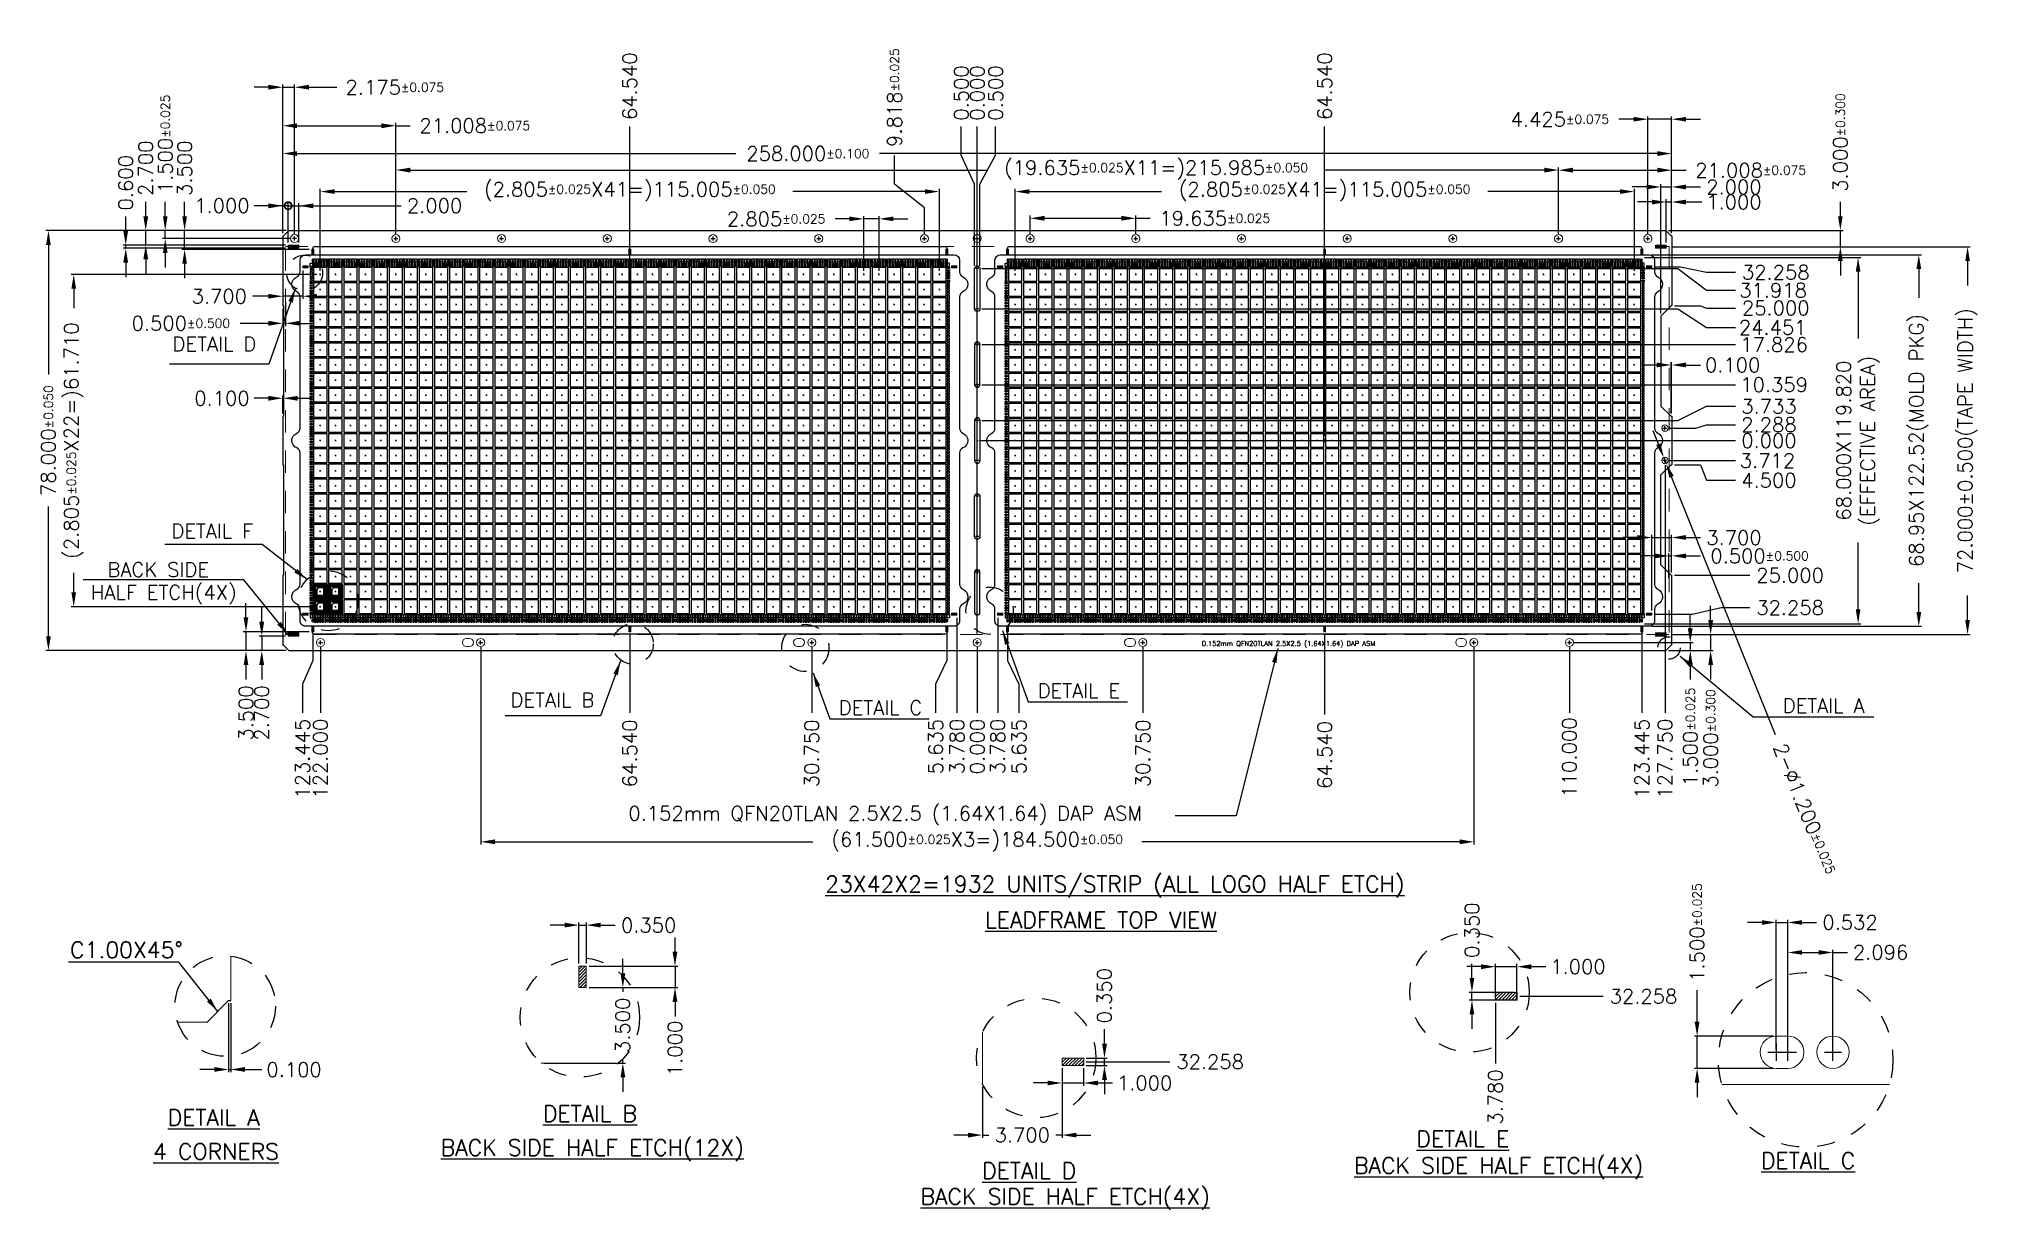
# Model space of a CAD drawing. Header units: millimetres. Extents: x 391.1 to 402, y 88.4 to 94.9.
import ezdxf
from ezdxf.enums import TextEntityAlignment as Align

# ---------------------------------------------------------------- set-up
doc = ezdxf.new("R2010")
doc.units = ezdxf.units.MM
doc.header["$LTSCALE"] = 0.5
doc.header["$PDMODE"] = 98
for name, pattern in [('CENTER', [50.8, 31.75, -6.35, 6.35, -6.35]), ('HIDDEN', [0.375, 0.25, -0.125]), ('PHANTOM2', [31.75, 15.875, -3.175, 3.175, -3.175, 3.175, -3.175])]:
    doc.linetypes.add(name, pattern=pattern)
for name, color, linetype in [('1D', 4, 'Continuous'), ('BORDER', 7, 'Continuous'), ('BTM', 7, 'HIDDEN'), ('CEN', 2, 'CENTER'), ('DIM', 3, 'Continuous'), ('MOLD', 6, 'Continuous'), ('PKG', 1, 'PHANTOM2')]:
    doc.layers.add(name, color=color, linetype=linetype)
doc.styles.add('SIMPLEX', font='simplex.shx', dxfattribs={"bigfont": 'AllInOneBig.shx'})
doc.dimstyles.new('SHEET1', dxfattribs={"dimtxt": 0.08, "dimasz": 0.08, "dimexe": 0.015, "dimexo": 0.015, "dimgap": 0.027, "dimtad": 1, "dimdec": 3, "dimlfac": 33.333333, "dimrnd": 0.0005, "dimzin": 1, "dimtxsty": 'SIMPLEX', "dimcen": 0.1905, "dimclrd": 256, "dimclre": 256, "dimclrt": 256, "dimazin": 3, "dimtp": 0.03, "dimtm": 0.05, "dimtfac": 0.8, "dimtdec": 3, "dimtmove": 0, "dimatfit": 3, "dimfxl": 0.05, "dimtzin": 4, "dimlwd": -1, "dimlwe": -1})
pattern_1 = [(45, (396.3712514, 92.6687154), (-0.002245064, 0.002245064), [])]
pattern_2 = [(45, (396.3712518, 92.6702945), (-0.002245064, 0.002245064), [])]
pattern_3 = [(45, (396.3712518, 92.6687154), (-0.002245064, 0.002245064), [])]

msp = doc.modelspace()

# ---------------------------------------------------------------- texts
at = {"color": 0, "style": 'SIMPLEX'}
msp.add_text('BACK SIDE ', height=0.08, dxfattribs=at).set_placement((391.825359, 91.910721), align=Align.CENTER)
at = {"layer": '1D', "color": 4, "ltscale": 0.1, "style": 'SIMPLEX'}
for s, p in [('DETAIL D', (392.110504, 93.16717)), ('DETAIL E', (396.928268, 91.235688)), ('DETAIL B', (393.994007, 91.184525)), ('DETAIL C', (395.823156, 91.141315)), ('DETAIL A', (401.078496, 91.152634))]:
    msp.add_text(s, height=0.08, dxfattribs=at).set_placement(p, align=Align.CENTER)
at = {"layer": '1D', "style": 'SIMPLEX'}
msp.add_text('DETAIL F', height=0.08, dxfattribs=at).set_placement((392.098912, 92.125321), align=Align.CENTER)
at = {"layer": 'BORDER', "color": 0, "style": 'SIMPLEX'}
for s, height, p in [('HALF ETCH(4X)', 0.08, (391.828463, 91.783712)), ('%%U23X42X2=1932 UNITS/STRIP (ALL LOGO HALF ETCH)', 0.09000021, (397.128717, 90.154052)), ('C1.00X45%%D', 0.09000021, (391.620801, 89.787353)), ('%%UDETAIL A', 0.09000021, (392.107176, 88.853715)), ('%%UDETAIL B', 0.09000021, (394.204189, 88.875354)), ('%%UBACK SIDE HALF ETCH(12X)', 0.09000021, (394.216824, 88.686032)), ('%%UDETAIL E', 0.09000021, (399.067731, 88.73475)), ('%%U4 CORNERS', 0.09000021, (392.119812, 88.664393)), ('%%UBACK SIDE HALF ETCH(4X)', 0.09000021, (399.26797, 88.585955)), ('%%UDETAIL C', 0.09000021, (400.992295, 88.613544)), ('%%UDETAIL D', 0.09000021, (396.652126, 88.55742)), ('%%UBACK SIDE HALF ETCH(4X)', 0.09000021, (396.852365, 88.413654))]:
    msp.add_text(s, height=height, dxfattribs=at).set_placement(p, align=Align.CENTER)
at = {"layer": 'BORDER', "color": 3, "style": 'SIMPLEX'}
for height, p in [(0.02700006, (398.096717, 91.525419)), (0.08, (395.849226, 90.552801))]:
    msp.add_text('0.152mm QFN20TLAN 2.5X2.5 (1.64X1.64) DAP ASM', height=height, dxfattribs=at).set_placement(p, align=Align.CENTER)
at = {"layer": 'BORDER', "style": 'SIMPLEX'}
msp.add_text('%%ULEADFRAME TOP VIEW', height=0.09000021, dxfattribs=at).set_placement((397.051767, 89.954232), align=Align.CENTER)

# ---------------------------------------------------------------- blocks, each defined once
blk = doc.blocks.new('*D90')
at = {"ltscale": 0.1, "transparency": 16777216}
for p, q in [((392.19, 89.535), (392.19, 89.151)), ((392.202, 89.535), (392.202, 89.151)), ((392.11, 89.166), (392.03, 89.166)), ((392.19, 89.166), (392.202, 89.166)), ((392.282, 89.166), (392.375, 89.166))]:
    blk.add_line(p, q, dxfattribs=at)
for points in [[(392.11, 89.18), (392.11, 89.153), (392.19, 89.166)], [(392.282, 89.18), (392.282, 89.153), (392.202, 89.166)]]:
    blk.add_solid(points, dxfattribs=at)
at = {"layer": 'Defpoints', "color": 0, "ltscale": 0.1, "transparency": 16777216}
for p in [(392.19, 89.55), (392.202, 89.55), (392.202, 89.166)]:
    blk.add_point(p, dxfattribs=at)
at = {"ltscale": 0.1, "transparency": 16777216, "insert": (392.555, 89.166), "char_height": 0.08, "attachment_point": 5, "style": 'SIMPLEX'}
blk.add_mtext('\\A1;0.100', dxfattribs=at)
blk = doc.blocks.new('*D85')
at = {"ltscale": 0.1, "transparency": 16777216}
for p, q in [((397.071, 89.31), (397.071, 89.39)), ((396.97, 89.23), (397.086, 89.23)), ((397.071, 89.188), (397.071, 89.23)), ((396.97, 89.188), (397.086, 89.188)), ((397.071, 89.108), (397.071, 89.028))]:
    blk.add_line(p, q, dxfattribs=at)
for points in [[(397.058, 89.31), (397.085, 89.31), (397.071, 89.23)], [(397.058, 89.108), (397.085, 89.108), (397.071, 89.188)]]:
    blk.add_solid(points, dxfattribs=at)
at = {"layer": 'Defpoints', "color": 0, "ltscale": 0.1, "transparency": 16777216}
for p in [(396.955, 89.23), (396.955, 89.188), (397.071, 89.188)]:
    blk.add_point(p, dxfattribs=at)
at = {"ltscale": 0.1, "transparency": 16777216, "insert": (397.071, 89.577), "char_height": 0.08, "attachment_point": 5, "rotation": 90, "style": 'SIMPLEX'}
blk.add_mtext('\\A1;0.350', dxfattribs=at)
blk = doc.blocks.new('*D91')
at = {"ltscale": 0.1, "transparency": 16777216}
for p, q in [((394.678, 89.822), (394.678, 89.902)), ((394.199, 89.742), (394.693, 89.742)), ((394.678, 89.742), (394.678, 89.622)), ((394.199, 89.622), (394.693, 89.622)), ((394.678, 89.542), (394.678, 89.462))]:
    blk.add_line(p, q, dxfattribs=at)
for points in [[(394.664, 89.822), (394.691, 89.822), (394.678, 89.742)], [(394.664, 89.542), (394.691, 89.542), (394.678, 89.622)]]:
    blk.add_solid(points, dxfattribs=at)
at = {"layer": 'Defpoints', "color": 0, "ltscale": 0.1, "transparency": 16777216}
for p in [(394.184, 89.742), (394.678, 89.742), (394.184, 89.622)]:
    blk.add_point(p, dxfattribs=at)
at = {"ltscale": 0.1, "transparency": 16777216, "insert": (394.678, 89.283), "char_height": 0.08, "attachment_point": 5, "rotation": 90, "style": 'SIMPLEX'}
blk.add_mtext('\\A1;1.000', dxfattribs=at)
blk = doc.blocks.new('*D92')
at = {"ltscale": 0.1, "transparency": 16777216}
for p, q in [((400.374, 89.432), (400.374, 89.608)), ((400.8, 89.352), (400.359, 89.352)), ((400.374, 89.172), (400.374, 89.352)), ((400.8, 89.172), (400.359, 89.172)), ((400.374, 89.092), (400.374, 89.012))]:
    blk.add_line(p, q, dxfattribs=at)
for points in [[(400.36, 89.432), (400.387, 89.432), (400.374, 89.352)], [(400.36, 89.092), (400.387, 89.092), (400.374, 89.172)]]:
    blk.add_solid(points, dxfattribs=at)
at = {"layer": 'Defpoints', "color": 0, "ltscale": 0.1, "transparency": 16777216}
for p in [(400.374, 89.352), (400.815, 89.352), (400.815, 89.172)]:
    blk.add_point(p, dxfattribs=at)
at = {"ltscale": 0.1, "transparency": 16777216, "insert": (400.374, 89.929), "char_height": 0.08, "attachment_point": 5, "rotation": 90, "style": 'SIMPLEX'}
blk.add_mtext('\\A1;1.500{\\H0.625x;%%P0.025}', dxfattribs=at)
blk = doc.blocks.new('*D93')
at = {"ltscale": 0.1, "transparency": 16777216}
for p, q in [((394.142, 89.757), (394.142, 89.985)), ((394.184, 89.757), (394.184, 89.985)), ((394.062, 89.97), (393.982, 89.97)), ((394.142, 89.97), (394.184, 89.97)), ((394.264, 89.97), (394.344, 89.97))]:
    blk.add_line(p, q, dxfattribs=at)
for points in [[(394.062, 89.984), (394.062, 89.957), (394.142, 89.97)], [(394.264, 89.984), (394.264, 89.957), (394.184, 89.97)]]:
    blk.add_solid(points, dxfattribs=at)
at = {"layer": 'Defpoints', "color": 0, "ltscale": 0.1, "transparency": 16777216}
for p in [(394.142, 89.97), (394.142, 89.742), (394.184, 89.742)]:
    blk.add_point(p, dxfattribs=at)
at = {"ltscale": 0.1, "transparency": 16777216, "insert": (394.531, 89.97), "char_height": 0.08, "attachment_point": 5, "style": 'SIMPLEX'}
blk.add_mtext('\\A1;0.350', dxfattribs=at)
blk = doc.blocks.new('*D94')
at = {"ltscale": 0.1, "transparency": 16777216}
for p, q in [((394.387, 89.702), (394.387, 89.782)), ((394.199, 89.622), (394.402, 89.622)), ((394.387, 89.622), (394.387, 89.599)), ((394.387, 89.202), (394.387, 89.225)), ((393.948, 89.202), (394.402, 89.202)), ((394.387, 89.122), (394.387, 89.042))]:
    blk.add_line(p, q, dxfattribs=at)
for points in [[(394.374, 89.702), (394.401, 89.702), (394.387, 89.622)], [(394.374, 89.122), (394.401, 89.122), (394.387, 89.202)]]:
    blk.add_solid(points, dxfattribs=at)
at = {"layer": 'Defpoints', "color": 0, "ltscale": 0.1, "transparency": 16777216}
for p in [(394.184, 89.622), (394.387, 89.622), (393.933, 89.202)]:
    blk.add_point(p, dxfattribs=at)
at = {"ltscale": 0.1, "transparency": 16777216, "insert": (394.387, 89.412), "char_height": 0.08, "attachment_point": 5, "rotation": 90, "style": 'SIMPLEX'}
blk.add_mtext('\\A1;3.500', dxfattribs=at)
blk = doc.blocks.new('*D95')
at = {"ltscale": 0.1, "transparency": 16777216}
for p, q in [((400.735, 89.985), (400.655, 89.985)), ((400.815, 89.277), (400.815, 90)), ((400.815, 89.985), (400.879, 89.985)), ((400.879, 89.277), (400.879, 90)), ((400.959, 89.985), (401.039, 89.985))]:
    blk.add_line(p, q, dxfattribs=at)
for points in [[(400.735, 89.998), (400.735, 89.972), (400.815, 89.985)], [(400.959, 89.998), (400.959, 89.972), (400.879, 89.985)]]:
    blk.add_solid(points, dxfattribs=at)
at = {"layer": 'Defpoints', "color": 0, "ltscale": 0.1, "transparency": 16777216}
for p in [(400.879, 89.985), (400.815, 89.262), (400.879, 89.262)]:
    blk.add_point(p, dxfattribs=at)
at = {"ltscale": 0.1, "transparency": 16777216, "insert": (401.226, 89.985), "char_height": 0.08, "attachment_point": 5, "style": 'SIMPLEX'}
blk.add_mtext('\\A1;0.532', dxfattribs=at)
blk = doc.blocks.new('*D96')
at = {"ltscale": 0.1, "transparency": 16777216}
for p, q in [((396.835, 89.173), (396.835, 88.786)), ((396.391, 89.071), (396.391, 88.786)), ((396.311, 88.801), (396.231, 88.801)), ((396.391, 88.801), (396.426, 88.801)), ((396.835, 88.801), (396.8, 88.801)), ((396.915, 88.801), (396.995, 88.801))]:
    blk.add_line(p, q, dxfattribs=at)
for points in [[(396.311, 88.814), (396.311, 88.787), (396.391, 88.801)], [(396.915, 88.814), (396.915, 88.787), (396.835, 88.801)]]:
    blk.add_solid(points, dxfattribs=at)
at = {"layer": 'Defpoints', "color": 0, "ltscale": 0.1, "transparency": 16777216}
for p in [(396.835, 89.188), (396.391, 89.086), (396.391, 88.801)]:
    blk.add_point(p, dxfattribs=at)
at = {"ltscale": 0.1, "transparency": 16777216, "insert": (396.613, 88.801), "char_height": 0.08, "attachment_point": 5, "style": 'SIMPLEX'}
blk.add_mtext('\\A1;3.700', dxfattribs=at)
blk = doc.blocks.new('*D97')
at = {"ltscale": 0.1, "transparency": 16777216}
for p, q in [((400.879, 89.307), (400.879, 89.833)), ((400.959, 89.818), (401.051, 89.818)), ((401.131, 89.277), (401.131, 89.833)), ((401.131, 89.818), (401.211, 89.818))]:
    blk.add_line(p, q, dxfattribs=at)
for points in [[(400.959, 89.831), (400.959, 89.805), (400.879, 89.818)], [(401.051, 89.831), (401.051, 89.805), (401.131, 89.818)]]:
    blk.add_solid(points, dxfattribs=at)
at = {"layer": 'Defpoints', "color": 0, "ltscale": 0.1, "transparency": 16777216}
for p in [(401.131, 89.818), (400.879, 89.292), (401.131, 89.262)]:
    blk.add_point(p, dxfattribs=at)
at = {"ltscale": 0.1, "transparency": 16777216, "insert": (401.396, 89.818), "char_height": 0.08, "attachment_point": 5, "style": 'SIMPLEX'}
blk.add_mtext('\\A1;2.096', dxfattribs=at)
blk = doc.blocks.new('*D98')
at = {"ltscale": 0.1, "transparency": 16777216}
for p, q in [((396.835, 89.173), (396.835, 89.076)), ((396.955, 89.173), (396.955, 89.076)), ((396.755, 89.091), (396.675, 89.091)), ((396.835, 89.091), (396.955, 89.091)), ((397.035, 89.091), (397.115, 89.091))]:
    blk.add_line(p, q, dxfattribs=at)
for points in [[(396.755, 89.104), (396.755, 89.078), (396.835, 89.091)], [(397.035, 89.104), (397.035, 89.078), (396.955, 89.091)]]:
    blk.add_solid(points, dxfattribs=at)
at = {"layer": 'Defpoints', "color": 0, "ltscale": 0.1, "transparency": 16777216}
for p in [(396.835, 89.188), (396.955, 89.188), (396.955, 89.091)]:
    blk.add_point(p, dxfattribs=at)
at = {"ltscale": 0.1, "transparency": 16777216, "insert": (397.295, 89.091), "char_height": 0.08, "attachment_point": 5, "style": 'SIMPLEX'}
blk.add_mtext('\\A1;1.000', dxfattribs=at)
blk = doc.blocks.new('*D86')
at = {"ltscale": 0.1, "transparency": 16777216}
for p, q in [((399.119, 89.675), (399.119, 89.755)), ((399.355, 89.595), (399.104, 89.595)), ((399.355, 89.553), (399.104, 89.553)), ((399.119, 89.553), (399.119, 89.595)), ((399.119, 89.473), (399.119, 89.393))]:
    blk.add_line(p, q, dxfattribs=at)
for points in [[(399.106, 89.675), (399.132, 89.675), (399.119, 89.595)], [(399.106, 89.473), (399.132, 89.473), (399.119, 89.553)]]:
    blk.add_solid(points, dxfattribs=at)
at = {"layer": 'Defpoints', "color": 0, "ltscale": 0.1, "transparency": 16777216}
for p in [(399.119, 89.553), (399.37, 89.595), (399.37, 89.553)]:
    blk.add_point(p, dxfattribs=at)
at = {"ltscale": 0.1, "transparency": 16777216, "insert": (399.119, 89.942), "char_height": 0.08, "attachment_point": 5, "rotation": 90, "style": 'SIMPLEX'}
blk.add_mtext('\\A1;0.350', dxfattribs=at)
blk = doc.blocks.new('*D99')
at = {"ltscale": 0.1, "transparency": 16777216}
for p, q in [((399.17, 89.739), (399.09, 89.739)), ((399.25, 89.568), (399.25, 89.754)), ((399.25, 89.739), (399.37, 89.739)), ((399.37, 89.568), (399.37, 89.754)), ((399.45, 89.739), (399.53, 89.739))]:
    blk.add_line(p, q, dxfattribs=at)
for points in [[(399.17, 89.752), (399.17, 89.725), (399.25, 89.739)], [(399.45, 89.752), (399.45, 89.725), (399.37, 89.739)]]:
    blk.add_solid(points, dxfattribs=at)
at = {"layer": 'Defpoints', "color": 0, "ltscale": 0.1, "transparency": 16777216}
for p in [(399.37, 89.739), (399.25, 89.553), (399.37, 89.553)]:
    blk.add_point(p, dxfattribs=at)
at = {"ltscale": 0.1, "transparency": 16777216, "insert": (399.71, 89.739), "char_height": 0.08, "attachment_point": 5, "style": 'SIMPLEX'}
blk.add_mtext('\\A1;1.000', dxfattribs=at)
blk = doc.blocks.new('*D87')
at = {"ltscale": 0.1, "transparency": 16777216}
blk.add_line((399.25, 89.538), (399.25, 89.2), dxfattribs=at)
at = {"layer": 'Defpoints', "color": 0, "ltscale": 0.1, "transparency": 16777216}
for p in [(399.137, 90.526), (399.25, 89.553), (399.25, 89.2)]:
    blk.add_point(p, dxfattribs=at)
at = {"ltscale": 0.1, "transparency": 16777216, "insert": (399.25, 89.013), "char_height": 0.08, "attachment_point": 5, "rotation": 90, "style": 'SIMPLEX'}
blk.add_mtext('\\A1;3.780', dxfattribs=at)
blk = doc.blocks.new('*D88')
at = {"ltscale": 0.1, "transparency": 16777216}
blk.add_line((399.385, 89.574), (399.85, 89.574), dxfattribs=at)
at = {"layer": 'Defpoints', "color": 0, "ltscale": 0.1, "transparency": 16777216}
for p in [(395.615, 90.542), (399.37, 89.574), (399.85, 89.574)]:
    blk.add_point(p, dxfattribs=at)
at = {"ltscale": 0.1, "transparency": 16777216, "insert": (400.075, 89.574), "char_height": 0.08, "attachment_point": 5, "style": 'SIMPLEX'}
blk.add_mtext('\\A1;32.258', dxfattribs=at)
blk = doc.blocks.new('*D89')
at = {"ltscale": 0.1, "transparency": 16777216}
blk.add_line((396.97, 89.209), (397.435, 89.209), dxfattribs=at)
at = {"layer": 'Defpoints', "color": 0, "ltscale": 0.1, "transparency": 16777216}
for p in [(393.2, 90.176), (396.955, 89.209), (397.435, 89.209)]:
    blk.add_point(p, dxfattribs=at)
at = {"ltscale": 0.1, "transparency": 16777216, "insert": (397.66, 89.209), "char_height": 0.08, "attachment_point": 5, "style": 'SIMPLEX'}
blk.add_mtext('\\A1;32.258', dxfattribs=at)
blk = doc.blocks.new('*D105')
at = {"layer": 'Defpoints', "color": 0, "ltscale": 0.1, "transparency": 16777216}
for p in [(396.362, 92.669), (396.367, 92.669), (400.587, 92.669)]:
    blk.add_point(p, dxfattribs=at)
at = {"layer": 'DIM', "ltscale": 0.1, "transparency": 16777216}
blk.add_line((396.382, 92.669), (400.587, 92.669), dxfattribs=at)
at = {"layer": 'DIM', "ltscale": 0.1, "transparency": 16777216, "insert": (400.774, 92.669), "char_height": 0.08, "attachment_point": 5, "style": 'SIMPLEX'}
blk.add_mtext('\\A1;0.000', dxfattribs=at)
blk = doc.blocks.new('*D106')
at = {"layer": 'Defpoints', "color": 0, "ltscale": 0.1, "transparency": 16777216}
for p in [(396.372, 93.627), (400.587, 93.506), (396.362, 92.669)]:
    blk.add_point(p, dxfattribs=at)
at = {"layer": 'DIM', "ltscale": 0.1, "transparency": 16777216}
for p, q in [((396.387, 93.627), (400.267, 93.627)), ((400.267, 93.627), (400.427, 93.506)), ((400.427, 93.506), (400.587, 93.506))]:
    blk.add_line(p, q, dxfattribs=at)
at = {"layer": 'DIM', "ltscale": 0.1, "transparency": 16777216, "insert": (400.797, 93.506), "char_height": 0.08, "attachment_point": 5, "style": 'SIMPLEX'}
blk.add_mtext('\\A1;31.918', dxfattribs=at)
blk = doc.blocks.new('*D107')
at = {"layer": 'Defpoints', "color": 0, "ltscale": 0.1, "transparency": 16777216}
for p in [(396.372, 93.204), (400.587, 93.204), (396.362, 92.669)]:
    blk.add_point(p, dxfattribs=at)
at = {"layer": 'DIM', "ltscale": 0.1, "transparency": 16777216}
blk.add_line((396.387, 93.204), (400.587, 93.204), dxfattribs=at)
at = {"layer": 'DIM', "ltscale": 0.1, "transparency": 16777216, "insert": (400.803, 93.204), "char_height": 0.08, "attachment_point": 5, "style": 'SIMPLEX'}
blk.add_mtext('\\A1;17.826', dxfattribs=at)
blk = doc.blocks.new('*D108')
at = {"layer": 'Defpoints', "color": 0, "ltscale": 0.1, "transparency": 16777216}
for p in [(396.372, 92.98), (400.587, 92.98), (396.362, 92.669)]:
    blk.add_point(p, dxfattribs=at)
at = {"layer": 'DIM', "ltscale": 0.1, "transparency": 16777216}
blk.add_line((396.387, 92.98), (400.587, 92.98), dxfattribs=at)
at = {"layer": 'DIM', "ltscale": 0.1, "transparency": 16777216, "insert": (400.803, 92.98), "char_height": 0.08, "attachment_point": 5, "style": 'SIMPLEX'}
blk.add_mtext('\\A1;10.359', dxfattribs=at)
blk = doc.blocks.new('*D109')
at = {"layer": 'Defpoints', "color": 0, "ltscale": 0.1, "transparency": 16777216}
for p in [(400.587, 92.86), (396.372, 92.781), (396.362, 92.669)]:
    blk.add_point(p, dxfattribs=at)
at = {"layer": 'DIM', "ltscale": 0.1, "transparency": 16777216}
for p, q in [((400.267, 92.781), (400.427, 92.86)), ((400.427, 92.86), (400.587, 92.86)), ((396.387, 92.781), (400.267, 92.781))]:
    blk.add_line(p, q, dxfattribs=at)
at = {"layer": 'DIM', "ltscale": 0.1, "transparency": 16777216, "insert": (400.774, 92.86), "char_height": 0.08, "attachment_point": 5, "style": 'SIMPLEX'}
blk.add_mtext('\\A1;3.733', dxfattribs=at)
blk = doc.blocks.new('*D110')
at = {"layer": 'Defpoints', "color": 0, "ltscale": 0.1, "transparency": 16777216}
for p in [(400.121, 93.637), (400.587, 93.607), (396.362, 92.669)]:
    blk.add_point(p, dxfattribs=at)
at = {"layer": 'DIM', "ltscale": 0.1, "transparency": 16777216}
for p, q in [((400.136, 93.637), (400.281, 93.637)), ((400.281, 93.637), (400.427, 93.607)), ((400.427, 93.607), (400.587, 93.607))]:
    blk.add_line(p, q, dxfattribs=at)
at = {"layer": 'DIM', "ltscale": 0.1, "transparency": 16777216, "insert": (400.812, 93.607), "char_height": 0.08, "attachment_point": 5, "style": 'SIMPLEX'}
blk.add_mtext('\\A1;32.258', dxfattribs=at)
blk = doc.blocks.new('*D111')
at = {"layer": 'Defpoints', "color": 0, "ltscale": 0.1, "transparency": 16777216}
for p in [(396.372, 93.403), (400.587, 93.299), (396.362, 92.669)]:
    blk.add_point(p, dxfattribs=at)
at = {"layer": 'DIM', "ltscale": 0.1, "transparency": 16777216}
for p, q in [((396.387, 93.403), (400.267, 93.403)), ((400.267, 93.403), (400.427, 93.299)), ((400.427, 93.299), (400.587, 93.299))]:
    blk.add_line(p, q, dxfattribs=at)
at = {"layer": 'DIM', "ltscale": 0.1, "transparency": 16777216, "insert": (400.795, 93.299), "char_height": 0.08, "attachment_point": 5, "style": 'SIMPLEX'}
blk.add_mtext('\\A1;24.451', dxfattribs=at)
blk = doc.blocks.new('*D112')
at = {"layer": 'Defpoints', "color": 0, "ltscale": 0.1, "transparency": 16777216}
for p in [(400.199, 93.839), (401.172, 93.839), (400.217, 93.749)]:
    blk.add_point(p, dxfattribs=at)
at = {"layer": 'DIM', "ltscale": 0.1, "transparency": 16777216}
for p, q in [((401.172, 93.919), (401.172, 93.999)), ((400.214, 93.839), (401.187, 93.839)), ((401.172, 93.749), (401.172, 93.839)), ((400.232, 93.749), (401.187, 93.749)), ((401.172, 93.669), (401.172, 93.589))]:
    blk.add_line(p, q, dxfattribs=at)
for points in [[(401.159, 93.919), (401.185, 93.919), (401.172, 93.839)], [(401.159, 93.669), (401.185, 93.669), (401.172, 93.749)]]:
    blk.add_solid(points, dxfattribs=at)
at = {"layer": 'DIM', "ltscale": 0.1, "transparency": 16777216, "insert": (401.172, 94.329), "char_height": 0.08, "attachment_point": 5, "rotation": 90, "style": 'SIMPLEX'}
blk.add_mtext('\\A1;3.000\\H0.05;%%P0.300', dxfattribs=at)
blk = doc.blocks.new('*D113')
at = {"layer": 'Defpoints', "color": 0, "ltscale": 0.1, "transparency": 16777216}
for p in [(400.232, 93.998), (400.232, 93.809), (400.202, 93.758)]:
    blk.add_point(p, dxfattribs=at)
at = {"layer": 'DIM', "ltscale": 0.1, "transparency": 16777216}
for p, q in [((400.202, 93.773), (400.202, 94.013)), ((400.232, 93.824), (400.232, 94.013)), ((400.122, 93.998), (400.042, 93.998)), ((400.202, 93.998), (400.232, 93.998)), ((400.312, 93.998), (400.4, 93.998))]:
    blk.add_line(p, q, dxfattribs=at)
for points in [[(400.122, 94.011), (400.122, 93.984), (400.202, 93.998)], [(400.312, 94.011), (400.312, 93.984), (400.232, 93.998)]]:
    blk.add_solid(points, dxfattribs=at)
at = {"layer": 'DIM', "ltscale": 0.1, "transparency": 16777216, "insert": (400.579, 93.998), "char_height": 0.08, "attachment_point": 5, "style": 'SIMPLEX'}
blk.add_mtext('\\A1;1.000', dxfattribs=at)
blk = doc.blocks.new('*D114')
at = {"layer": 'Defpoints', "color": 0, "ltscale": 0.1, "transparency": 16777216}
for p in [(400.232, 94.082), (400.232, 93.809), (400.172, 93.362)]:
    blk.add_point(p, dxfattribs=at)
at = {"layer": 'DIM', "ltscale": 0.1, "transparency": 16777216}
for p, q in [((400.092, 94.082), (400.012, 94.082)), ((400.172, 93.377), (400.172, 94.097)), ((400.172, 94.082), (400.232, 94.082)), ((400.232, 93.824), (400.232, 94.097)), ((400.312, 94.082), (400.392, 94.082))]:
    blk.add_line(p, q, dxfattribs=at)
for points in [[(400.092, 94.095), (400.092, 94.068), (400.172, 94.082)], [(400.312, 94.095), (400.312, 94.068), (400.232, 94.082)]]:
    blk.add_solid(points, dxfattribs=at)
at = {"layer": 'DIM', "ltscale": 0.1, "transparency": 16777216, "insert": (400.579, 94.082), "char_height": 0.08, "attachment_point": 5, "style": 'SIMPLEX'}
blk.add_mtext('\\A1;2.000', dxfattribs=at)
blk = doc.blocks.new('*D115')
at = {"layer": 'Defpoints', "color": 0, "ltscale": 0.1, "transparency": 16777216}
for p in [(400.232, 94.175), (399.602, 93.806), (400.232, 93.809)]:
    blk.add_point(p, dxfattribs=at)
at = {"layer": 'DIM', "ltscale": 0.1, "transparency": 16777216}
for p, q in [((399.602, 93.821), (399.602, 94.19)), ((399.682, 94.175), (400.152, 94.175)), ((400.232, 93.824), (400.232, 94.19)), ((400.232, 94.175), (400.312, 94.175))]:
    blk.add_line(p, q, dxfattribs=at)
for points in [[(399.682, 94.189), (399.682, 94.162), (399.602, 94.175)], [(400.152, 94.189), (400.152, 94.162), (400.232, 94.175)]]:
    blk.add_solid(points, dxfattribs=at)
at = {"layer": 'DIM', "ltscale": 0.1, "transparency": 16777216, "insert": (400.672, 94.175), "char_height": 0.08, "attachment_point": 5, "style": 'SIMPLEX'}
blk.add_mtext('\\A1;21.008\\H0.05;%%P0.075', dxfattribs=at)
blk = doc.blocks.new('*D116')
at = {"layer": 'Defpoints', "color": 0, "ltscale": 0.1, "transparency": 16777216}
for p in [(398.298, 94.418), (396.362, 92.669), (398.298, 92.679)]:
    blk.add_point(p, dxfattribs=at)
at = {"layer": 'DIM', "ltscale": 0.1, "transparency": 16777216}
blk.add_line((398.298, 92.694), (398.298, 94.418), dxfattribs=at)
at = {"layer": 'DIM', "ltscale": 0.1, "transparency": 16777216, "insert": (398.298, 94.643), "char_height": 0.08, "attachment_point": 5, "rotation": 90, "style": 'SIMPLEX'}
blk.add_mtext('\\A1;64.540', dxfattribs=at)
blk = doc.blocks.new('*D117')
at = {"layer": 'Defpoints', "color": 0, "ltscale": 0.1, "transparency": 16777216}
for p in [(396.464, 94.418), (396.377, 93.627), (396.362, 92.669)]:
    blk.add_point(p, dxfattribs=at)
at = {"layer": 'DIM', "ltscale": 0.1, "transparency": 16777216}
for p, q in [((396.464, 94.258), (396.464, 94.418)), ((396.377, 94.098), (396.464, 94.258)), ((396.377, 93.642), (396.377, 94.098))]:
    blk.add_line(p, q, dxfattribs=at)
at = {"layer": 'DIM', "ltscale": 0.1, "transparency": 16777216, "insert": (396.464, 94.605), "char_height": 0.08, "attachment_point": 5, "rotation": 90, "style": 'SIMPLEX'}
blk.add_mtext('\\A1;0.500', dxfattribs=at)
blk = doc.blocks.new('*D118')
at = {"layer": 'Defpoints', "color": 0, "ltscale": 0.1, "transparency": 16777216}
for p in [(396.273, 94.418), (396.347, 93.627), (396.362, 92.669)]:
    blk.add_point(p, dxfattribs=at)
at = {"layer": 'DIM', "ltscale": 0.1, "transparency": 16777216}
for p, q in [((396.273, 94.258), (396.273, 94.418)), ((396.347, 94.098), (396.273, 94.258)), ((396.347, 93.642), (396.347, 94.098))]:
    blk.add_line(p, q, dxfattribs=at)
at = {"layer": 'DIM', "ltscale": 0.1, "transparency": 16777216, "insert": (396.273, 94.605), "char_height": 0.08, "attachment_point": 5, "rotation": 90, "style": 'SIMPLEX'}
blk.add_mtext('\\A1;0.500', dxfattribs=at)
blk = doc.blocks.new('*D119')
at = {"layer": 'Defpoints', "color": 0, "ltscale": 0.1, "transparency": 16777216}
for p in [(396.362, 94.418), (396.362, 92.669), (396.362, 92.669)]:
    blk.add_point(p, dxfattribs=at)
at = {"layer": 'DIM', "ltscale": 0.1, "transparency": 16777216}
blk.add_line((396.362, 92.684), (396.362, 94.418), dxfattribs=at)
at = {"layer": 'DIM', "ltscale": 0.1, "transparency": 16777216, "insert": (396.362, 94.605), "char_height": 0.08, "attachment_point": 5, "rotation": 90, "style": 'SIMPLEX'}
blk.add_mtext('\\A1;0.000', dxfattribs=at)
blk = doc.blocks.new('*D120')
at = {"layer": 'Defpoints', "color": 0, "ltscale": 0.1, "transparency": 16777216}
for p in [(395.901, 94.257), (396.068, 93.806), (396.362, 92.669)]:
    blk.add_point(p, dxfattribs=at)
at = {"layer": 'DIM', "ltscale": 0.1, "transparency": 16777216}
for p, q in [((395.901, 94.097), (395.901, 94.257)), ((396.068, 93.966), (395.901, 94.097)), ((396.068, 93.821), (396.068, 93.966))]:
    blk.add_line(p, q, dxfattribs=at)
at = {"layer": 'DIM', "ltscale": 0.1, "transparency": 16777216, "insert": (395.901, 94.579), "char_height": 0.08, "attachment_point": 5, "rotation": 90, "style": 'SIMPLEX'}
blk.add_mtext('\\A1;9.818\\H0.05;%%P0.025', dxfattribs=at)
blk = doc.blocks.new('*D121')
at = {"layer": 'Defpoints', "color": 0, "ltscale": 0.1, "transparency": 16777216}
for p in [(395.815, 93.904), (395.73, 93.599), (395.815, 93.599)]:
    blk.add_point(p, dxfattribs=at)
at = {"layer": 'DIM', "ltscale": 0.1, "transparency": 16777216}
for p, q in [((395.65, 93.904), (395.57, 93.904)), ((395.73, 93.614), (395.73, 93.919)), ((395.815, 93.904), (395.73, 93.904)), ((395.815, 93.614), (395.815, 93.919)), ((395.895, 93.904), (395.975, 93.904))]:
    blk.add_line(p, q, dxfattribs=at)
for points in [[(395.65, 93.917), (395.65, 93.891), (395.73, 93.904)], [(395.895, 93.917), (395.895, 93.891), (395.815, 93.904)]]:
    blk.add_solid(points, dxfattribs=at)
at = {"layer": 'DIM', "ltscale": 0.1, "transparency": 16777216, "insert": (395.241, 93.904), "char_height": 0.08, "attachment_point": 5, "style": 'SIMPLEX'}
blk.add_mtext('\\A1;2.805\\H0.05;%%P0.025', dxfattribs=at)
blk = doc.blocks.new('*D122')
at = {"layer": 'Defpoints', "color": 0, "ltscale": 0.1, "transparency": 16777216}
for p in [(394.426, 94.418), (394.426, 92.679), (396.362, 92.669)]:
    blk.add_point(p, dxfattribs=at)
at = {"layer": 'DIM', "ltscale": 0.1, "transparency": 16777216}
blk.add_line((394.426, 92.694), (394.426, 94.418), dxfattribs=at)
at = {"layer": 'DIM', "ltscale": 0.1, "transparency": 16777216, "insert": (394.426, 94.643), "char_height": 0.08, "attachment_point": 5, "rotation": 90, "style": 'SIMPLEX'}
blk.add_mtext('\\A1;64.540', dxfattribs=at)
blk = doc.blocks.new('_DotSmall')
at = {"color": 0, "linetype": 'ByBlock', "const_width": 0.5}
blk.add_lwpolyline([(-0.0625, 0, 1), (0.0625, 0, 1)], format="xyb", close=True, dxfattribs=at)
blk = doc.blocks.new('*D123')
at = {"layer": 'Defpoints', "color": 0, "ltscale": 0.1, "transparency": 16777216}
for p in [(392.492, 93.977), (392.492, 93.809), (392.522, 93.758)]:
    blk.add_point(p, dxfattribs=at)
at = {"layer": 'DIM', "ltscale": 0.1, "transparency": 16777216}
for p, q in [((392.412, 93.977), (392.332, 93.977)), ((392.492, 93.824), (392.492, 93.992)), ((392.522, 93.977), (392.492, 93.977)), ((392.522, 93.773), (392.522, 93.992)), ((392.522, 93.977), (392.602, 93.977))]:
    blk.add_line(p, q, dxfattribs=at)
blk.add_solid([(392.412, 93.99), (392.412, 93.963), (392.492, 93.977)], dxfattribs=at)
at = {"layer": 'DIM', "ltscale": 0.1, "transparency": 16777216, "xscale": 0.08, "yscale": 0.08, "zscale": 0.08, "rotation": 179.9999999999998}
blk.add_blockref('_DotSmall', (392.522, 93.977), dxfattribs=at)
at = {"layer": 'DIM', "ltscale": 0.1, "transparency": 16777216, "insert": (392.153, 93.977), "char_height": 0.08, "attachment_point": 5, "style": 'SIMPLEX'}
blk.add_mtext('\\A1;1.000', dxfattribs=at)
blk = doc.blocks.new('*D124')
at = {"layer": 'Defpoints', "color": 0, "ltscale": 0.1, "transparency": 16777216}
for p in [(392.582, 93.977), (392.522, 93.758), (392.582, 93.758)]:
    blk.add_point(p, dxfattribs=at)
at = {"layer": 'DIM', "ltscale": 0.1, "transparency": 16777216}
for p, q in [((392.522, 93.977), (392.442, 93.977)), ((392.522, 93.773), (392.522, 93.992)), ((392.522, 93.977), (392.582, 93.977)), ((392.582, 93.773), (392.582, 93.992)), ((392.662, 93.977), (393.151, 93.977))]:
    blk.add_line(p, q, dxfattribs=at)
blk.add_solid([(392.662, 93.99), (392.662, 93.963), (392.582, 93.977)], dxfattribs=at)
at = {"layer": 'DIM', "ltscale": 0.1, "transparency": 16777216, "xscale": 0.08, "yscale": 0.08, "zscale": 0.08, "rotation": 359.9999999999998}
blk.add_blockref('_DotSmall', (392.522, 93.977), dxfattribs=at)
at = {"layer": 'DIM', "ltscale": 0.1, "transparency": 16777216, "insert": (393.338, 93.977), "char_height": 0.08, "attachment_point": 5, "style": 'SIMPLEX'}
blk.add_mtext('\\A1;2.000', dxfattribs=at)
blk = doc.blocks.new('*D125')
at = {"layer": 'Defpoints', "color": 0, "ltscale": 0.1, "transparency": 16777216}
for p in [(393.122, 94.423), (392.492, 93.809), (393.122, 93.806)]:
    blk.add_point(p, dxfattribs=at)
at = {"layer": 'DIM', "ltscale": 0.1, "transparency": 16777216}
for p, q in [((392.492, 93.824), (392.492, 94.438)), ((393.122, 93.821), (393.122, 94.438)), ((392.572, 94.423), (393.042, 94.423)), ((393.122, 94.423), (393.202, 94.423))]:
    blk.add_line(p, q, dxfattribs=at)
for points in [[(392.572, 94.436), (392.572, 94.409), (392.492, 94.423)], [(393.042, 94.436), (393.042, 94.409), (393.122, 94.423)]]:
    blk.add_solid(points, dxfattribs=at)
at = {"layer": 'DIM', "ltscale": 0.1, "transparency": 16777216, "insert": (393.562, 94.423), "char_height": 0.08, "attachment_point": 5, "style": 'SIMPLEX'}
blk.add_mtext('\\A1;21.008\\H0.05;%%P0.075', dxfattribs=at)
blk = doc.blocks.new('*D126')
at = {"layer": 'Defpoints', "color": 0, "ltscale": 0.1, "transparency": 16777216}
for p in [(392.558, 94.637), (392.492, 93.809), (392.558, 93.806)]:
    blk.add_point(p, dxfattribs=at)
at = {"layer": 'DIM', "ltscale": 0.1, "transparency": 16777216}
for p, q in [((392.492, 93.824), (392.492, 94.652)), ((392.558, 93.821), (392.558, 94.652)), ((392.412, 94.637), (392.332, 94.637)), ((392.492, 94.637), (392.558, 94.637)), ((392.638, 94.637), (392.794, 94.637))]:
    blk.add_line(p, q, dxfattribs=at)
for points in [[(392.412, 94.651), (392.412, 94.624), (392.492, 94.637)], [(392.638, 94.651), (392.638, 94.624), (392.558, 94.637)]]:
    blk.add_solid(points, dxfattribs=at)
at = {"layer": 'DIM', "ltscale": 0.1, "transparency": 16777216, "insert": (393.116, 94.637), "char_height": 0.08, "attachment_point": 5, "style": 'SIMPLEX'}
blk.add_mtext('\\A1;2.175\\H0.05;%%P0.075', dxfattribs=at)
blk = doc.blocks.new('*D127')
at = {"layer": 'Defpoints', "color": 0, "ltscale": 0.1, "transparency": 16777216}
for p in [(391.945, 93.839), (392.525, 93.839), (392.654, 93.734)]:
    blk.add_point(p, dxfattribs=at)
at = {"layer": 'DIM', "ltscale": 0.1, "transparency": 16777216}
for p, q in [((391.945, 93.919), (391.945, 93.999)), ((392.51, 93.839), (391.93, 93.839)), ((391.945, 93.734), (391.945, 93.839)), ((392.639, 93.734), (391.93, 93.734)), ((391.945, 93.654), (391.945, 93.574))]:
    blk.add_line(p, q, dxfattribs=at)
for points in [[(391.932, 93.919), (391.958, 93.919), (391.945, 93.839)], [(391.932, 93.654), (391.958, 93.654), (391.945, 93.734)]]:
    blk.add_solid(points, dxfattribs=at)
at = {"layer": 'DIM', "ltscale": 0.1, "transparency": 16777216, "insert": (391.945, 94.186), "char_height": 0.08, "attachment_point": 5, "rotation": 90, "style": 'SIMPLEX'}
blk.add_mtext('\\A1;3.500', dxfattribs=at)
blk = doc.blocks.new('*D128')
at = {"layer": 'Defpoints', "color": 0, "ltscale": 0.1, "transparency": 16777216}
for p in [(391.837, 93.839), (392.525, 93.839), (392.546, 93.794)]:
    blk.add_point(p, dxfattribs=at)
at = {"layer": 'DIM', "ltscale": 0.1, "transparency": 16777216}
for p, q in [((391.837, 93.919), (391.837, 93.999)), ((392.51, 93.839), (391.822, 93.839)), ((392.531, 93.794), (391.822, 93.794)), ((391.837, 93.794), (391.837, 93.839)), ((391.837, 93.714), (391.837, 93.634))]:
    blk.add_line(p, q, dxfattribs=at)
for points in [[(391.824, 93.919), (391.85, 93.919), (391.837, 93.839)], [(391.824, 93.714), (391.85, 93.714), (391.837, 93.794)]]:
    blk.add_solid(points, dxfattribs=at)
at = {"layer": 'DIM', "ltscale": 0.1, "transparency": 16777216, "insert": (391.837, 94.321), "char_height": 0.08, "attachment_point": 5, "rotation": 90, "style": 'SIMPLEX'}
blk.add_mtext('\\A1;1.500\\H0.05;%%P0.025', dxfattribs=at)
blk = doc.blocks.new('*D129')
at = {"layer": 'Defpoints', "color": 0, "ltscale": 0.1, "transparency": 16777216}
for p in [(391.728, 93.839), (392.525, 93.839), (392.522, 93.758)]:
    blk.add_point(p, dxfattribs=at)
at = {"layer": 'DIM', "ltscale": 0.1, "transparency": 16777216}
for p, q in [((391.728, 93.919), (391.728, 93.999)), ((392.51, 93.839), (391.713, 93.839)), ((391.728, 93.758), (391.728, 93.839)), ((392.507, 93.758), (391.713, 93.758)), ((391.728, 93.678), (391.728, 93.598))]:
    blk.add_line(p, q, dxfattribs=at)
for points in [[(391.715, 93.919), (391.742, 93.919), (391.728, 93.839)], [(391.715, 93.678), (391.742, 93.678), (391.728, 93.758)]]:
    blk.add_solid(points, dxfattribs=at)
at = {"layer": 'DIM', "ltscale": 0.1, "transparency": 16777216, "insert": (391.728, 94.186), "char_height": 0.08, "attachment_point": 5, "rotation": 90, "style": 'SIMPLEX'}
blk.add_mtext('\\A1;2.700', dxfattribs=at)
blk = doc.blocks.new('*D130')
at = {"layer": 'Defpoints', "color": 0, "ltscale": 0.1, "transparency": 16777216}
for p in [(391.617, 93.758), (392.522, 93.758), (392.522, 93.74)]:
    blk.add_point(p, dxfattribs=at)
at = {"layer": 'DIM', "ltscale": 0.1, "transparency": 16777216}
for p, q in [((391.617, 93.838), (391.617, 93.918)), ((392.507, 93.758), (391.602, 93.758)), ((392.507, 93.74), (391.602, 93.74)), ((391.617, 93.74), (391.617, 93.758)), ((391.617, 93.66), (391.617, 93.58))]:
    blk.add_line(p, q, dxfattribs=at)
for points in [[(391.603, 93.838), (391.63, 93.838), (391.617, 93.758)], [(391.603, 93.66), (391.63, 93.66), (391.617, 93.74)]]:
    blk.add_solid(points, dxfattribs=at)
at = {"layer": 'DIM', "ltscale": 0.1, "transparency": 16777216, "insert": (391.617, 94.105), "char_height": 0.08, "attachment_point": 5, "rotation": 90, "style": 'SIMPLEX'}
blk.add_mtext('\\A1;0.600', dxfattribs=at)
blk = doc.blocks.new('*D131')
at = {"layer": 'Defpoints', "color": 0, "ltscale": 0.1, "transparency": 16777216}
for p in [(391.186, 93.839), (392.525, 93.839), (392.525, 91.499)]:
    blk.add_point(p, dxfattribs=at)
at = {"layer": 'DIM', "ltscale": 0.1, "transparency": 16777216}
for p, q in [((392.51, 93.839), (391.171, 93.839)), ((391.186, 93.759), (391.186, 93.037)), ((391.186, 91.579), (391.186, 92.302)), ((392.51, 91.499), (391.171, 91.499))]:
    blk.add_line(p, q, dxfattribs=at)
for points in [[(391.173, 93.759), (391.199, 93.759), (391.186, 93.839)], [(391.173, 91.579), (391.199, 91.579), (391.186, 91.499)]]:
    blk.add_solid(points, dxfattribs=at)
at = {"layer": 'DIM', "ltscale": 0.1, "transparency": 16777216, "insert": (391.186, 92.669), "char_height": 0.08, "attachment_point": 5, "rotation": 90, "style": 'SIMPLEX'}
blk.add_mtext('\\A1;78.000\\H0.05;%%P0.050', dxfattribs=at)
blk = doc.blocks.new('*D132')
at = {"layer": 'Defpoints', "color": 0, "ltscale": 0.1, "transparency": 16777216}
for p in [(392.697, 93.595), (391.327, 91.744), (392.697, 91.744)]:
    blk.add_point(p, dxfattribs=at)
at = {"layer": 'DIM', "ltscale": 0.1, "transparency": 16777216}
for p, q in [((392.682, 93.595), (391.312, 93.595)), ((391.327, 93.515), (391.327, 93.406)), ((391.327, 91.824), (391.327, 91.933)), ((392.682, 91.744), (391.312, 91.744))]:
    blk.add_line(p, q, dxfattribs=at)
for points in [[(391.314, 93.515), (391.34, 93.515), (391.327, 93.595)], [(391.314, 91.824), (391.34, 91.824), (391.327, 91.744)]]:
    blk.add_solid(points, dxfattribs=at)
at = {"layer": 'DIM', "ltscale": 0.1, "transparency": 16777216, "insert": (391.327, 92.669), "char_height": 0.08, "attachment_point": 5, "rotation": 90, "style": 'SIMPLEX'}
blk.add_mtext('\\A1;(2.805{\\H0.05;%%p0.025}X22=)61.710', dxfattribs=at)
blk = doc.blocks.new('*D133')
at = {"layer": 'Defpoints', "color": 0, "ltscale": 0.1, "transparency": 16777216}
for p in [(392.492, 93.644), (392.603, 93.632), (392.603, 93.473)]:
    blk.add_point(p, dxfattribs=at)
at = {"layer": 'DIM', "ltscale": 0.1, "transparency": 16777216}
for p, q in [((392.492, 93.629), (392.492, 93.458)), ((392.603, 93.617), (392.603, 93.458)), ((392.412, 93.473), (392.325, 93.473)), ((392.603, 93.473), (392.492, 93.473)), ((392.683, 93.473), (392.763, 93.473))]:
    blk.add_line(p, q, dxfattribs=at)
for points in [[(392.412, 93.486), (392.412, 93.46), (392.492, 93.473)], [(392.683, 93.486), (392.683, 93.46), (392.603, 93.473)]]:
    blk.add_solid(points, dxfattribs=at)
at = {"layer": 'DIM', "ltscale": 0.1, "transparency": 16777216, "insert": (392.138, 93.473), "char_height": 0.08, "attachment_point": 5, "style": 'SIMPLEX'}
blk.add_mtext('\\A1;3.700', dxfattribs=at)
blk = doc.blocks.new('*D134')
at = {"layer": 'Defpoints', "color": 0, "ltscale": 0.1, "transparency": 16777216}
for p in [(392.492, 93.419), (392.507, 93.454), (392.507, 93.322)]:
    blk.add_point(p, dxfattribs=at)
at = {"layer": 'DIM', "ltscale": 0.1, "transparency": 16777216}
for p, q in [((392.492, 93.404), (392.492, 93.307)), ((392.507, 93.439), (392.507, 93.307)), ((392.412, 93.322), (392.254, 93.322)), ((392.507, 93.322), (392.492, 93.322)), ((392.587, 93.322), (392.667, 93.322))]:
    blk.add_line(p, q, dxfattribs=at)
for points in [[(392.412, 93.336), (392.412, 93.309), (392.492, 93.322)], [(392.587, 93.336), (392.587, 93.309), (392.507, 93.322)]]:
    blk.add_solid(points, dxfattribs=at)
at = {"layer": 'DIM', "ltscale": 0.1, "transparency": 16777216, "insert": (391.924, 93.322), "char_height": 0.08, "attachment_point": 5, "style": 'SIMPLEX'}
blk.add_mtext('\\A1;0.500\\H0.05;%%p0.500', dxfattribs=at)
blk = doc.blocks.new('*D135')
at = {"layer": 'Defpoints', "color": 0, "ltscale": 0.1, "transparency": 16777216}
for p in [(392.522, 91.58), (392.375, 91.499), (392.525, 91.499)]:
    blk.add_point(p, dxfattribs=at)
at = {"layer": 'DIM', "ltscale": 0.1, "transparency": 16777216}
for p, q in [((392.375, 91.66), (392.375, 91.74)), ((392.507, 91.58), (392.36, 91.58)), ((392.375, 91.58), (392.375, 91.499)), ((392.51, 91.499), (392.36, 91.499)), ((392.375, 91.419), (392.375, 91.339))]:
    blk.add_line(p, q, dxfattribs=at)
for points in [[(392.361, 91.66), (392.388, 91.66), (392.375, 91.58)], [(392.361, 91.419), (392.388, 91.419), (392.375, 91.499)]]:
    blk.add_solid(points, dxfattribs=at)
at = {"layer": 'DIM', "ltscale": 0.1, "transparency": 16777216, "insert": (392.375, 91.152), "char_height": 0.08, "attachment_point": 5, "rotation": 90, "style": 'SIMPLEX'}
blk.add_mtext('\\A1;2.700', dxfattribs=at)
blk = doc.blocks.new('*D136')
at = {"layer": 'Defpoints', "color": 0, "ltscale": 0.1, "transparency": 16777216}
for p in [(392.654, 91.604), (392.287, 91.499), (392.525, 91.499)]:
    blk.add_point(p, dxfattribs=at)
at = {"layer": 'DIM', "ltscale": 0.1, "transparency": 16777216}
for p, q in [((392.287, 91.684), (392.287, 91.764)), ((392.639, 91.604), (392.272, 91.604)), ((392.287, 91.604), (392.287, 91.499)), ((392.51, 91.499), (392.272, 91.499)), ((392.287, 91.419), (392.287, 91.339))]:
    blk.add_line(p, q, dxfattribs=at)
for points in [[(392.274, 91.684), (392.3, 91.684), (392.287, 91.604)], [(392.274, 91.419), (392.3, 91.419), (392.287, 91.499)]]:
    blk.add_solid(points, dxfattribs=at)
at = {"layer": 'DIM', "ltscale": 0.1, "transparency": 16777216, "insert": (392.287, 91.152), "char_height": 0.08, "attachment_point": 5, "rotation": 90, "style": 'SIMPLEX'}
blk.add_mtext('\\A1;3.500', dxfattribs=at)
blk = doc.blocks.new('*D137')
at = {"layer": 'Defpoints', "color": 0, "ltscale": 0.1, "transparency": 16777216}
for p in [(396.362, 92.669), (392.702, 91.533), (392.702, 91.152)]:
    blk.add_point(p, dxfattribs=at)
at = {"layer": 'DIM', "ltscale": 0.1, "transparency": 16777216}
blk.add_line((392.702, 91.518), (392.702, 91.152), dxfattribs=at)
at = {"layer": 'DIM', "ltscale": 0.1, "transparency": 16777216, "insert": (392.702, 90.897), "char_height": 0.08, "attachment_point": 5, "rotation": 90, "style": 'SIMPLEX'}
blk.add_mtext('\\A1;122.000', dxfattribs=at)
blk = doc.blocks.new('*D138')
at = {"layer": 'Defpoints', "color": 0, "ltscale": 0.1, "transparency": 16777216}
for p in [(396.362, 92.669), (392.659, 91.604), (392.602, 91.152)]:
    blk.add_point(p, dxfattribs=at)
at = {"layer": 'DIM', "ltscale": 0.1, "transparency": 16777216}
for p, q in [((392.659, 91.589), (392.659, 91.444)), ((392.659, 91.444), (392.602, 91.312)), ((392.602, 91.312), (392.602, 91.152))]:
    blk.add_line(p, q, dxfattribs=at)
at = {"layer": 'DIM', "ltscale": 0.1, "transparency": 16777216, "insert": (392.602, 90.897), "char_height": 0.08, "attachment_point": 5, "rotation": 90, "style": 'SIMPLEX'}
blk.add_mtext('\\A1;123.445', dxfattribs=at)
blk = doc.blocks.new('*D161')
at = {"layer": 'Defpoints', "color": 0, "ltscale": 0.1, "transparency": 16777216}
for p in [(396.362, 92.669), (394.426, 91.604), (394.426, 91.152)]:
    blk.add_point(p, dxfattribs=at)
at = {"layer": 'DIM', "ltscale": 0.1, "transparency": 16777216}
blk.add_line((394.426, 91.589), (394.426, 91.152), dxfattribs=at)
at = {"layer": 'DIM', "ltscale": 0.1, "transparency": 16777216, "insert": (394.426, 90.927), "char_height": 0.08, "attachment_point": 5, "rotation": 90, "style": 'SIMPLEX'}
blk.add_mtext('\\A1;64.540', dxfattribs=at)
blk = doc.blocks.new('*D162')
at = {"layer": 'Defpoints', "color": 0, "ltscale": 0.1, "transparency": 16777216}
for p in [(396.362, 92.669), (398.298, 91.604), (398.298, 91.144)]:
    blk.add_point(p, dxfattribs=at)
at = {"layer": 'DIM', "ltscale": 0.1, "transparency": 16777216}
blk.add_line((398.298, 91.589), (398.298, 91.144), dxfattribs=at)
at = {"layer": 'DIM', "ltscale": 0.1, "transparency": 16777216, "insert": (398.298, 90.918), "char_height": 0.08, "attachment_point": 5, "rotation": 90, "style": 'SIMPLEX'}
blk.add_mtext('\\A1;64.540', dxfattribs=at)
blk = doc.blocks.new('*D163')
at = {"layer": 'Defpoints', "color": 0, "ltscale": 0.1, "transparency": 16777216}
for p in [(396.362, 92.669), (395.44, 91.533), (395.44, 91.152)]:
    blk.add_point(p, dxfattribs=at)
at = {"layer": 'DIM', "ltscale": 0.1, "transparency": 16777216}
blk.add_line((395.44, 91.518), (395.44, 91.152), dxfattribs=at)
at = {"layer": 'DIM', "ltscale": 0.1, "transparency": 16777216, "insert": (395.44, 90.927), "char_height": 0.08, "attachment_point": 5, "rotation": 90, "style": 'SIMPLEX'}
blk.add_mtext('\\A1;30.750', dxfattribs=at)
blk = doc.blocks.new('*D164')
at = {"layer": 'Defpoints', "color": 0, "ltscale": 0.1, "transparency": 16777216}
for p in [(396.362, 92.669), (397.285, 91.533), (397.285, 91.152)]:
    blk.add_point(p, dxfattribs=at)
at = {"layer": 'DIM', "ltscale": 0.1, "transparency": 16777216}
blk.add_line((397.285, 91.518), (397.285, 91.152), dxfattribs=at)
at = {"layer": 'DIM', "ltscale": 0.1, "transparency": 16777216, "insert": (397.285, 90.927), "char_height": 0.08, "attachment_point": 5, "rotation": 90, "style": 'SIMPLEX'}
blk.add_mtext('\\A1;30.750', dxfattribs=at)
blk = doc.blocks.new('*D165')
at = {"layer": 'Defpoints', "color": 0, "ltscale": 0.1, "transparency": 16777216}
for p in [(396.362, 92.669), (396.193, 91.604), (396.13, 91.152)]:
    blk.add_point(p, dxfattribs=at)
at = {"layer": 'DIM', "ltscale": 0.1, "transparency": 16777216}
for p, q in [((396.193, 91.589), (396.193, 91.444)), ((396.193, 91.444), (396.13, 91.312)), ((396.13, 91.312), (396.13, 91.152))]:
    blk.add_line(p, q, dxfattribs=at)
at = {"layer": 'DIM', "ltscale": 0.1, "transparency": 16777216, "insert": (396.13, 90.965), "char_height": 0.08, "attachment_point": 5, "rotation": 90, "style": 'SIMPLEX'}
blk.add_mtext('\\A1;5.635', dxfattribs=at)
blk = doc.blocks.new('*D166')
at = {"layer": 'Defpoints', "color": 0, "ltscale": 0.1, "transparency": 16777216}
for p in [(396.362, 92.669), (396.249, 91.696), (396.249, 91.152)]:
    blk.add_point(p, dxfattribs=at)
at = {"layer": 'DIM', "ltscale": 0.1, "transparency": 16777216}
blk.add_line((396.249, 91.681), (396.249, 91.152), dxfattribs=at)
at = {"layer": 'DIM', "ltscale": 0.1, "transparency": 16777216, "insert": (396.249, 90.965), "char_height": 0.08, "attachment_point": 5, "rotation": 90, "style": 'SIMPLEX'}
blk.add_mtext('\\A1;3.780', dxfattribs=at)
blk = doc.blocks.new('*D167')
at = {"layer": 'Defpoints', "color": 0, "ltscale": 0.1, "transparency": 16777216}
for p in [(396.362, 92.669), (396.362, 91.533), (396.362, 91.152)]:
    blk.add_point(p, dxfattribs=at)
at = {"layer": 'DIM', "ltscale": 0.1, "transparency": 16777216}
blk.add_line((396.362, 91.518), (396.362, 91.152), dxfattribs=at)
at = {"layer": 'DIM', "ltscale": 0.1, "transparency": 16777216, "insert": (396.362, 90.965), "char_height": 0.08, "attachment_point": 5, "rotation": 90, "style": 'SIMPLEX'}
blk.add_mtext('\\A1;0.000', dxfattribs=at)
blk = doc.blocks.new('*D168')
at = {"layer": 'Defpoints', "color": 0, "ltscale": 0.1, "transparency": 16777216}
for p in [(396.362, 92.669), (396.476, 91.696), (396.476, 91.152)]:
    blk.add_point(p, dxfattribs=at)
at = {"layer": 'DIM', "ltscale": 0.1, "transparency": 16777216}
blk.add_line((396.476, 91.681), (396.476, 91.152), dxfattribs=at)
at = {"layer": 'DIM', "ltscale": 0.1, "transparency": 16777216, "insert": (396.476, 90.965), "char_height": 0.08, "attachment_point": 5, "rotation": 90, "style": 'SIMPLEX'}
blk.add_mtext('\\A1;3.780', dxfattribs=at)
blk = doc.blocks.new('*D169')
at = {"layer": 'Defpoints', "color": 0, "ltscale": 0.1, "transparency": 16777216}
for p in [(396.362, 92.669), (396.531, 91.604), (396.594, 91.152)]:
    blk.add_point(p, dxfattribs=at)
at = {"layer": 'DIM', "ltscale": 0.1, "transparency": 16777216}
for p, q in [((396.531, 91.589), (396.531, 91.444)), ((396.531, 91.444), (396.594, 91.312)), ((396.594, 91.312), (396.594, 91.152))]:
    blk.add_line(p, q, dxfattribs=at)
at = {"layer": 'DIM', "ltscale": 0.1, "transparency": 16777216, "insert": (396.594, 90.965), "char_height": 0.08, "attachment_point": 5, "rotation": 90, "style": 'SIMPLEX'}
blk.add_mtext('\\A1;5.635', dxfattribs=at)
blk = doc.blocks.new('*D170')
at = {"layer": 'Defpoints', "color": 0, "ltscale": 0.1, "transparency": 16777216}
for p in [(396.362, 92.669), (399.662, 91.533), (399.662, 91.152)]:
    blk.add_point(p, dxfattribs=at)
at = {"layer": 'DIM', "ltscale": 0.1, "transparency": 16777216}
blk.add_line((399.662, 91.518), (399.662, 91.152), dxfattribs=at)
at = {"layer": 'DIM', "ltscale": 0.1, "transparency": 16777216, "insert": (399.662, 90.904), "char_height": 0.08, "attachment_point": 5, "rotation": 90, "style": 'SIMPLEX'}
blk.add_mtext('\\A1;110.000', dxfattribs=at)
blk = doc.blocks.new('*D171')
at = {"layer": 'Defpoints', "color": 0, "ltscale": 0.1, "transparency": 16777216}
for p in [(396.362, 92.669), (400.195, 92.547), (400.195, 91.152)]:
    blk.add_point(p, dxfattribs=at)
at = {"layer": 'DIM', "ltscale": 0.1, "transparency": 16777216}
blk.add_line((400.195, 92.532), (400.195, 91.152), dxfattribs=at)
at = {"layer": 'DIM', "ltscale": 0.1, "transparency": 16777216, "insert": (400.195, 90.897), "char_height": 0.08, "attachment_point": 5, "rotation": 90, "style": 'SIMPLEX'}
blk.add_mtext('\\A1;127.750', dxfattribs=at)
blk = doc.blocks.new('*D172')
at = {"layer": 'Defpoints', "color": 0, "ltscale": 0.1, "transparency": 16777216}
for p in [(396.362, 92.669), (400.066, 91.604), (400.066, 91.152)]:
    blk.add_point(p, dxfattribs=at)
at = {"layer": 'DIM', "ltscale": 0.1, "transparency": 16777216}
blk.add_line((400.066, 91.589), (400.066, 91.152), dxfattribs=at)
at = {"layer": 'DIM', "ltscale": 0.1, "transparency": 16777216, "insert": (400.066, 90.897), "char_height": 0.08, "attachment_point": 5, "rotation": 90, "style": 'SIMPLEX'}
blk.add_mtext('\\A1;123.445', dxfattribs=at)
blk = doc.blocks.new('*D139')
at = {"layer": 'Defpoints', "color": 0, "ltscale": 0.1, "transparency": 16777216}
for p in [(393.595, 91.533), (399.13, 91.533), (399.13, 90.434)]:
    blk.add_point(p, dxfattribs=at)
at = {"layer": 'DIM', "ltscale": 0.1, "transparency": 16777216}
for p, q in [((393.595, 91.518), (393.595, 90.419)), ((399.13, 91.518), (399.13, 90.419)), ((393.675, 90.434), (395.445, 90.434)), ((399.05, 90.434), (397.279, 90.434))]:
    blk.add_line(p, q, dxfattribs=at)
for points in [[(393.675, 90.448), (393.675, 90.421), (393.595, 90.434)], [(399.05, 90.448), (399.05, 90.421), (399.13, 90.434)]]:
    blk.add_solid(points, dxfattribs=at)
at = {"layer": 'DIM', "ltscale": 0.1, "transparency": 16777216, "insert": (396.362, 90.434), "char_height": 0.08, "attachment_point": 5, "style": 'SIMPLEX'}
blk.add_mtext('\\A1;(61.500{\\H0.05;%%p0.025}X3=)184.500\\H0.05;%%p0.050', dxfattribs=at)
blk = doc.blocks.new('*D140')
at = {"layer": 'Defpoints', "color": 0, "ltscale": 0.1, "transparency": 16777216}
for p in [(396.151, 94.056), (392.701, 93.599), (396.151, 93.599)]:
    blk.add_point(p, dxfattribs=at)
at = {"layer": 'DIM', "ltscale": 0.1, "transparency": 16777216}
for p, q in [((392.701, 93.614), (392.701, 94.071)), ((392.781, 94.056), (393.517, 94.056)), ((396.071, 94.056), (395.335, 94.056)), ((396.151, 93.614), (396.151, 94.071))]:
    blk.add_line(p, q, dxfattribs=at)
for points in [[(392.781, 94.069), (392.781, 94.043), (392.701, 94.056)], [(396.071, 94.069), (396.071, 94.043), (396.151, 94.056)]]:
    blk.add_solid(points, dxfattribs=at)
at = {"layer": 'DIM', "ltscale": 0.1, "transparency": 16777216, "insert": (394.426, 94.056), "char_height": 0.08, "attachment_point": 5, "style": 'SIMPLEX'}
blk.add_mtext('\\A1;(2.805{\\H0.05;%%P0.025}X41=)115.005{\\H0.05;%%P0.050}', dxfattribs=at)
blk = doc.blocks.new('*D141')
at = {"layer": 'Defpoints', "color": 0, "ltscale": 0.1, "transparency": 16777216}
for p in [(397.246, 93.907), (396.657, 93.806), (397.246, 93.806)]:
    blk.add_point(p, dxfattribs=at)
at = {"layer": 'DIM', "ltscale": 0.1, "transparency": 16777216}
for p, q in [((396.657, 93.821), (396.657, 93.922)), ((396.737, 93.907), (397.166, 93.907)), ((397.246, 93.821), (397.246, 93.922)), ((397.246, 93.907), (397.326, 93.907))]:
    blk.add_line(p, q, dxfattribs=at)
for points in [[(396.737, 93.921), (396.737, 93.894), (396.657, 93.907)], [(397.166, 93.921), (397.166, 93.894), (397.246, 93.907)]]:
    blk.add_solid(points, dxfattribs=at)
at = {"layer": 'DIM', "ltscale": 0.1, "transparency": 16777216, "insert": (397.686, 93.907), "char_height": 0.08, "attachment_point": 5, "style": 'SIMPLEX'}
blk.add_mtext('\\A1;19.635\\H0.05;%%p0.025', dxfattribs=at)
blk = doc.blocks.new('*D142')
at = {"layer": 'Defpoints', "color": 0, "ltscale": 0.1, "transparency": 16777216}
for p in [(400.232, 94.268), (392.492, 93.809), (400.232, 93.809)]:
    blk.add_point(p, dxfattribs=at)
at = {"layer": 'DIM', "ltscale": 0.1, "transparency": 16777216}
for p, q in [((392.492, 93.824), (392.492, 94.283)), ((392.572, 94.268), (395.017, 94.268)), ((400.152, 94.268), (395.818, 94.268)), ((400.232, 93.824), (400.232, 94.283))]:
    blk.add_line(p, q, dxfattribs=at)
for points in [[(392.572, 94.281), (392.572, 94.254), (392.492, 94.268)], [(400.152, 94.281), (400.152, 94.254), (400.232, 94.268)]]:
    blk.add_solid(points, dxfattribs=at)
at = {"layer": 'DIM', "ltscale": 0.1, "transparency": 16777216, "insert": (395.418, 94.268), "char_height": 0.08, "attachment_point": 5, "style": 'SIMPLEX'}
blk.add_mtext('\\A1;258.000\\H0.05;%%p0.100', dxfattribs=at)
blk = doc.blocks.new('*D143')
at = {"layer": 'Defpoints', "color": 0, "ltscale": 0.1, "transparency": 16777216}
for p in [(399.674, 91.544), (400.199, 91.499), (400.336, 91.499)]:
    blk.add_point(p, dxfattribs=at)
at = {"layer": 'DIM', "ltscale": 0.1, "transparency": 16777216}
for p, q in [((400.336, 91.624), (400.336, 91.704)), ((399.689, 91.544), (400.351, 91.544)), ((400.336, 91.544), (400.336, 91.499)), ((400.214, 91.499), (400.351, 91.499)), ((400.336, 91.419), (400.336, 91.339))]:
    blk.add_line(p, q, dxfattribs=at)
for points in [[(400.322, 91.624), (400.349, 91.624), (400.336, 91.544)], [(400.322, 91.419), (400.349, 91.419), (400.336, 91.499)]]:
    blk.add_solid(points, dxfattribs=at)
at = {"layer": 'DIM', "ltscale": 0.1, "transparency": 16777216, "insert": (400.336, 91.018), "char_height": 0.08, "attachment_point": 5, "rotation": 90, "style": 'SIMPLEX'}
blk.add_mtext('\\A1;1.500\\H0.05;%%p0.025', dxfattribs=at)
blk = doc.blocks.new('*D144')
at = {"layer": 'Defpoints', "color": 0, "ltscale": 0.1, "transparency": 16777216}
for p in [(400.217, 91.589), (400.449, 91.589), (400.199, 91.499)]:
    blk.add_point(p, dxfattribs=at)
at = {"layer": 'DIM', "ltscale": 0.1, "transparency": 16777216}
for p, q in [((400.449, 91.669), (400.449, 91.749)), ((400.232, 91.589), (400.464, 91.589)), ((400.449, 91.589), (400.449, 91.499)), ((400.214, 91.499), (400.464, 91.499)), ((400.449, 91.419), (400.449, 91.339))]:
    blk.add_line(p, q, dxfattribs=at)
for points in [[(400.436, 91.669), (400.463, 91.669), (400.449, 91.589)], [(400.436, 91.419), (400.463, 91.419), (400.449, 91.499)]]:
    blk.add_solid(points, dxfattribs=at)
at = {"layer": 'DIM', "ltscale": 0.1, "transparency": 16777216, "insert": (400.449, 91.01), "char_height": 0.08, "attachment_point": 5, "rotation": 90, "style": 'SIMPLEX'}
blk.add_mtext('\\A1;3.000\\H0.05;%%p0.300', dxfattribs=at)
blk = doc.blocks.new('*D145')
at = {"layer": 'Defpoints', "color": 0, "ltscale": 0.1, "transparency": 16777216}
for p in [(396.362, 92.669), (400.667, 91.739), (400.121, 91.702)]:
    blk.add_point(p, dxfattribs=at)
at = {"layer": 'DIM', "ltscale": 0.1, "transparency": 16777216}
for p, q in [((400.347, 91.702), (400.507, 91.739)), ((400.507, 91.739), (400.667, 91.739)), ((400.136, 91.702), (400.347, 91.702))]:
    blk.add_line(p, q, dxfattribs=at)
at = {"layer": 'DIM', "ltscale": 0.1, "transparency": 16777216, "insert": (400.892, 91.739), "char_height": 0.08, "attachment_point": 5, "style": 'SIMPLEX'}
blk.add_mtext('\\A1;32.258', dxfattribs=at)
blk = doc.blocks.new('*D146')
at = {"layer": 'Defpoints', "color": 0, "ltscale": 0.1, "transparency": 16777216}
for p in [(396.362, 92.669), (400.232, 91.919), (400.667, 91.919)]:
    blk.add_point(p, dxfattribs=at)
at = {"layer": 'DIM', "ltscale": 0.1, "transparency": 16777216}
blk.add_line((400.247, 91.919), (400.667, 91.919), dxfattribs=at)
at = {"layer": 'DIM', "ltscale": 0.1, "transparency": 16777216, "insert": (400.892, 91.919), "char_height": 0.08, "attachment_point": 5, "style": 'SIMPLEX'}
blk.add_mtext('\\A1;25.000', dxfattribs=at)
blk = doc.blocks.new('*D147')
at = {"layer": 'Defpoints', "color": 0, "ltscale": 0.1, "transparency": 16777216}
for p in [(400.232, 92.027), (400.217, 91.888), (400.232, 91.919)]:
    blk.add_point(p, dxfattribs=at)
at = {"layer": 'DIM', "ltscale": 0.1, "transparency": 16777216}
for p, q in [((400.137, 92.027), (400.057, 92.027)), ((400.217, 91.903), (400.217, 92.042)), ((400.217, 92.027), (400.232, 92.027)), ((400.232, 91.934), (400.232, 92.042)), ((400.312, 92.027), (400.392, 92.027))]:
    blk.add_line(p, q, dxfattribs=at)
for points in [[(400.137, 92.04), (400.137, 92.013), (400.217, 92.027)], [(400.312, 92.04), (400.312, 92.013), (400.232, 92.027)]]:
    blk.add_solid(points, dxfattribs=at)
at = {"layer": 'DIM', "ltscale": 0.1, "transparency": 16777216, "insert": (400.722, 92.027), "char_height": 0.08, "attachment_point": 5, "style": 'SIMPLEX'}
blk.add_mtext('\\A1;0.500\\H0.05;%%p0.500', dxfattribs=at)
blk = doc.blocks.new('*D148')
at = {"layer": 'Defpoints', "color": 0, "ltscale": 0.1, "transparency": 16777216}
for p in [(400.232, 92.129), (400.232, 91.919), (400.121, 91.707)]:
    blk.add_point(p, dxfattribs=at)
at = {"layer": 'DIM', "ltscale": 0.1, "transparency": 16777216}
for p, q in [((400.041, 92.129), (399.961, 92.129)), ((400.121, 91.722), (400.121, 92.144)), ((400.121, 92.129), (400.232, 92.129)), ((400.232, 91.934), (400.232, 92.144)), ((400.312, 92.129), (400.392, 92.129))]:
    blk.add_line(p, q, dxfattribs=at)
for points in [[(400.041, 92.143), (400.041, 92.116), (400.121, 92.129)], [(400.312, 92.143), (400.312, 92.116), (400.232, 92.129)]]:
    blk.add_solid(points, dxfattribs=at)
at = {"layer": 'DIM', "ltscale": 0.1, "transparency": 16777216, "insert": (400.579, 92.129), "char_height": 0.08, "attachment_point": 5, "style": 'SIMPLEX'}
blk.add_mtext('\\A1;3.700', dxfattribs=at)
blk = doc.blocks.new('*D149')
at = {"layer": 'Defpoints', "color": 0, "ltscale": 0.1, "transparency": 16777216}
for p in [(396.362, 92.669), (400.232, 92.534), (400.587, 92.448)]:
    blk.add_point(p, dxfattribs=at)
at = {"layer": 'DIM', "ltscale": 0.1, "transparency": 16777216}
for p, q in [((400.247, 92.534), (400.392, 92.534)), ((400.392, 92.534), (400.427, 92.448)), ((400.427, 92.448), (400.587, 92.448))]:
    blk.add_line(p, q, dxfattribs=at)
at = {"layer": 'DIM', "ltscale": 0.1, "transparency": 16777216, "insert": (400.774, 92.448), "char_height": 0.08, "attachment_point": 5, "style": 'SIMPLEX'}
blk.add_mtext('\\A1;4.500', dxfattribs=at)
blk = doc.blocks.new('*D150')
at = {"layer": 'Defpoints', "color": 0, "ltscale": 0.1, "transparency": 16777216}
for p in [(396.362, 92.669), (400.206, 92.558), (400.587, 92.558)]:
    blk.add_point(p, dxfattribs=at)
at = {"layer": 'DIM', "ltscale": 0.1, "transparency": 16777216}
blk.add_line((400.221, 92.558), (400.587, 92.558), dxfattribs=at)
at = {"layer": 'DIM', "ltscale": 0.1, "transparency": 16777216, "insert": (400.766, 92.558), "char_height": 0.08, "attachment_point": 5, "style": 'SIMPLEX'}
blk.add_mtext('\\A1;3.712', dxfattribs=at)
blk = doc.blocks.new('*D151')
at = {"layer": 'Defpoints', "color": 0, "ltscale": 0.1, "transparency": 16777216}
for p in [(400.206, 92.738), (400.587, 92.757), (396.362, 92.669)]:
    blk.add_point(p, dxfattribs=at)
at = {"layer": 'DIM', "ltscale": 0.1, "transparency": 16777216}
for p, q in [((400.221, 92.738), (400.366, 92.738)), ((400.366, 92.738), (400.427, 92.757)), ((400.427, 92.757), (400.587, 92.757))]:
    blk.add_line(p, q, dxfattribs=at)
at = {"layer": 'DIM', "ltscale": 0.1, "transparency": 16777216, "insert": (400.774, 92.757), "char_height": 0.08, "attachment_point": 5, "style": 'SIMPLEX'}
blk.add_mtext('\\A1;2.288', dxfattribs=at)
blk = doc.blocks.new('*D152')
at = {"layer": 'Defpoints', "color": 0, "ltscale": 0.1, "transparency": 16777216}
for p in [(400.232, 93.419), (400.587, 93.407), (396.362, 92.669)]:
    blk.add_point(p, dxfattribs=at)
at = {"layer": 'DIM', "ltscale": 0.1, "transparency": 16777216}
for p, q in [((400.247, 93.419), (400.392, 93.419)), ((400.392, 93.419), (400.427, 93.407)), ((400.427, 93.407), (400.587, 93.407))]:
    blk.add_line(p, q, dxfattribs=at)
at = {"layer": 'DIM', "ltscale": 0.1, "transparency": 16777216, "insert": (400.812, 93.407), "char_height": 0.08, "attachment_point": 5, "style": 'SIMPLEX'}
blk.add_mtext('\\A1;25.000', dxfattribs=at)
blk = doc.blocks.new('*D153')
at = {"layer": 'Defpoints', "color": 0, "ltscale": 0.1, "transparency": 16777216}
for p in [(400.106, 93.704), (400.106, 91.635), (401.609, 91.635)]:
    blk.add_point(p, dxfattribs=at)
at = {"layer": 'DIM', "ltscale": 0.1, "transparency": 16777216}
for p, q in [((400.121, 93.704), (401.624, 93.704)), ((401.609, 93.624), (401.609, 93.464)), ((401.609, 91.715), (401.609, 91.875)), ((400.121, 91.635), (401.624, 91.635))]:
    blk.add_line(p, q, dxfattribs=at)
for points in [[(401.596, 93.624), (401.623, 93.624), (401.609, 93.704)], [(401.596, 91.715), (401.623, 91.715), (401.609, 91.635)]]:
    blk.add_solid(points, dxfattribs=at)
at = {"layer": 'DIM', "ltscale": 0.1, "transparency": 16777216, "insert": (401.609, 92.67), "char_height": 0.08, "attachment_point": 5, "rotation": 90, "style": 'SIMPLEX'}
blk.add_mtext('\\A1;68.95X122.52(MOLD PKG)', dxfattribs=at)
blk = doc.blocks.new('*D154')
at = {"layer": 'Defpoints', "color": 0, "ltscale": 0.1, "transparency": 16777216}
for p in [(400.065, 93.689), (401.271, 93.689), (400.065, 91.649)]:
    blk.add_point(p, dxfattribs=at)
at = {"layer": 'DIM', "ltscale": 0.1, "transparency": 16777216}
for p, q in [((400.08, 93.689), (401.286, 93.689)), ((401.271, 93.609), (401.271, 93.237)), ((401.271, 91.729), (401.271, 92.101)), ((400.08, 91.649), (401.286, 91.649))]:
    blk.add_line(p, q, dxfattribs=at)
for points in [[(401.258, 93.609), (401.284, 93.609), (401.271, 93.689)], [(401.258, 91.729), (401.284, 91.729), (401.271, 91.649)]]:
    blk.add_solid(points, dxfattribs=at)
at = {"layer": 'DIM', "ltscale": 0.1, "transparency": 16777216, "insert": (401.271, 92.669), "char_height": 0.08, "attachment_point": 5, "rotation": 90, "style": 'SIMPLEX'}
blk.add_mtext('\\A1;68.000X119.820\\P(EFFECTIVE AREA)', dxfattribs=at)
blk = doc.blocks.new('*D155')
at = {"layer": 'Defpoints', "color": 0, "ltscale": 0.1, "transparency": 16777216}
for p in [(399.602, 94.176), (393.122, 93.806), (399.602, 93.806)]:
    blk.add_point(p, dxfattribs=at)
at = {"layer": 'DIM', "ltscale": 0.1, "transparency": 16777216}
for p, q in [((393.122, 93.821), (393.122, 94.191)), ((393.202, 94.176), (396.419, 94.176)), ((399.522, 94.176), (398.299, 94.176)), ((399.602, 93.821), (399.602, 94.191))]:
    blk.add_line(p, q, dxfattribs=at)
for points in [[(393.202, 94.189), (393.202, 94.162), (393.122, 94.176)], [(399.522, 94.189), (399.522, 94.162), (399.602, 94.176)]]:
    blk.add_solid(points, dxfattribs=at)
at = {"layer": 'DIM', "ltscale": 0.1, "transparency": 16777216, "insert": (397.359, 94.176), "char_height": 0.08, "attachment_point": 5, "style": 'SIMPLEX'}
blk.add_mtext('\\A1;(19.635{\\H0.05;%%P0.025}X11=)215.985{\\H0.05;%%P0.050}', dxfattribs=at)
blk = doc.blocks.new('*D156')
at = {"layer": 'Defpoints', "color": 0, "ltscale": 0.1, "transparency": 16777216}
for p in [(400.024, 94.056), (396.573, 93.599), (400.024, 93.599)]:
    blk.add_point(p, dxfattribs=at)
at = {"layer": 'DIM', "ltscale": 0.1, "transparency": 16777216}
for p, q in [((396.573, 93.614), (396.573, 94.071)), ((396.653, 94.056), (397.389, 94.056)), ((399.944, 94.056), (399.208, 94.056)), ((400.024, 93.614), (400.024, 94.071))]:
    blk.add_line(p, q, dxfattribs=at)
for points in [[(396.653, 94.069), (396.653, 94.043), (396.573, 94.056)], [(399.944, 94.069), (399.944, 94.043), (400.024, 94.056)]]:
    blk.add_solid(points, dxfattribs=at)
at = {"layer": 'DIM', "ltscale": 0.1, "transparency": 16777216, "insert": (398.298, 94.056), "char_height": 0.08, "attachment_point": 5, "style": 'SIMPLEX'}
blk.add_mtext('\\A1;(2.805{\\H0.05;%%P0.025}X41=)115.005{\\H0.05;%%P0.050}', dxfattribs=at)
blk = doc.blocks.new('*D157')
at = {"layer": 'Defpoints', "color": 0, "ltscale": 0.1, "transparency": 16777216}
for p in [(400.188, 92.575), (400.201, 92.541)]:
    blk.add_point(p, dxfattribs=at)
at = {"layer": 'DIM', "ltscale": 0.1, "transparency": 16777216}
for p, q in [((400.158, 92.649), (400.128, 92.723)), ((400.188, 92.575), (400.201, 92.541)), ((400.811, 91.031), (400.231, 92.467))]:
    blk.add_line(p, q, dxfattribs=at)
for points in [[(400.17, 92.654), (400.146, 92.644), (400.188, 92.575)], [(400.244, 92.472), (400.219, 92.462), (400.201, 92.541)]]:
    blk.add_solid(points, dxfattribs=at)
at = {"layer": 'DIM', "ltscale": 0.1, "transparency": 16777216, "insert": (400.977, 90.618), "char_height": 0.08, "attachment_point": 5, "rotation": 291.9691, "style": 'SIMPLEX'}
blk.add_mtext('\\A1;2-∅1.200{\\H0.05;%%P0.025}', dxfattribs=at)
blk = doc.blocks.new('*D158')
at = {"layer": 'Defpoints', "color": 0, "ltscale": 0.1, "transparency": 16777216}
for p in [(392.492, 92.905), (392.492, 92.804), (392.495, 92.804)]:
    blk.add_point(p, dxfattribs=at)
at = {"layer": 'DIM', "linetype": 'ByBlock', "ltscale": 0.1, "transparency": 16777216}
for p, q in [((392.492, 92.819), (392.492, 92.92)), ((392.495, 92.819), (392.495, 92.92)), ((392.412, 92.905), (392.332, 92.905)), ((392.495, 92.905), (392.492, 92.905)), ((392.575, 92.905), (392.655, 92.905))]:
    blk.add_line(p, q, dxfattribs=at)
at = {"layer": 'DIM', "ltscale": 0.1, "transparency": 16777216}
for points in [[(392.412, 92.918), (392.412, 92.891), (392.492, 92.905)], [(392.575, 92.918), (392.575, 92.891), (392.495, 92.905)]]:
    blk.add_solid(points, dxfattribs=at)
at = {"layer": 'DIM', "ltscale": 0.1, "transparency": 16777216, "insert": (392.153, 92.905), "char_height": 0.08, "attachment_point": 5, "style": 'SIMPLEX'}
blk.add_mtext('\\A1;0.100', dxfattribs=at)
blk = doc.blocks.new('*D159')
at = {"layer": 'Defpoints', "color": 0, "ltscale": 0.1, "transparency": 16777216}
for p in [(400.232, 93.09), (400.229, 92.804), (400.232, 92.804)]:
    blk.add_point(p, dxfattribs=at)
at = {"layer": 'DIM', "linetype": 'ByBlock', "ltscale": 0.1, "transparency": 16777216}
for p, q in [((400.149, 93.09), (400.069, 93.09)), ((400.229, 92.819), (400.229, 93.105)), ((400.229, 93.09), (400.232, 93.09)), ((400.232, 92.819), (400.232, 93.105)), ((400.312, 93.09), (400.392, 93.09))]:
    blk.add_line(p, q, dxfattribs=at)
at = {"layer": 'DIM', "ltscale": 0.1, "transparency": 16777216}
for points in [[(400.149, 93.104), (400.149, 93.077), (400.229, 93.09)], [(400.312, 93.104), (400.312, 93.077), (400.232, 93.09)]]:
    blk.add_solid(points, dxfattribs=at)
at = {"layer": 'DIM', "ltscale": 0.1, "transparency": 16777216, "insert": (400.572, 93.09), "char_height": 0.08, "attachment_point": 5, "style": 'SIMPLEX'}
blk.add_mtext('\\A1;0.100', dxfattribs=at)
blk = doc.blocks.new('*D160')
at = {"layer": 'Defpoints', "color": 0, "ltscale": 0.1, "transparency": 16777216}
for p in [(400.217, 93.749), (401.881, 93.749), (400.217, 91.589)]:
    blk.add_point(p, dxfattribs=at)
at = {"layer": 'DIM', "linetype": 'ByBlock', "ltscale": 0.1, "transparency": 16777216}
for p, q in [((400.232, 93.749), (401.896, 93.749)), ((401.881, 93.669), (401.881, 93.533)), ((401.881, 91.669), (401.881, 91.806)), ((400.232, 91.589), (401.896, 91.589))]:
    blk.add_line(p, q, dxfattribs=at)
at = {"layer": 'DIM', "ltscale": 0.1, "transparency": 16777216}
for points in [[(401.868, 93.669), (401.894, 93.669), (401.881, 93.749)], [(401.868, 91.669), (401.894, 91.669), (401.881, 91.589)]]:
    blk.add_solid(points, dxfattribs=at)
at = {"layer": 'DIM', "ltscale": 0.1, "transparency": 16777216, "insert": (401.881, 92.669), "char_height": 0.08, "attachment_point": 5, "rotation": 90, "style": 'SIMPLEX'}
blk.add_mtext('\\A1;72.000%%P0.500(TAPE WIDTH)', dxfattribs=at)
blk = doc.blocks.new('*U103')
at = {"layer": 'CEN', "ltscale": 0.005}
for p, q in [((-0.00375, 0), (0.00375, 0)), ((0, -0.00375), (0, 0.00375))]:
    blk.add_line(p, q, dxfattribs=at)
at = {"layer": 'PKG', "ltscale": 0.05}
blk.add_lwpolyline([(-0.0375, -0.0375), (0.0375, -0.0375), (0.0375, 0.0375), (-0.0375, 0.0375)], close=True, dxfattribs=at)
blk = doc.blocks.new('*U104')
at = {"color": 0, "linetype": 'ByBlock', "lineweight": -2, "transparency": 16777216}
for p in [(0, 1.8513), (0.08415, 1.8513), (0.1683, 1.8513), (0.25245, 1.8513), (0.3366, 1.8513), (0.42075, 1.8513), (0.5049, 1.8513), (0.58905, 1.8513), (0.6732, 1.8513), (0.75735, 1.8513), (0.8415, 1.8513), (0.92565, 1.8513), (1.0098, 1.8513), (1.09395, 1.8513), (1.1781, 1.8513), (1.26225, 1.8513), (1.3464, 1.8513), (1.43055, 1.8513), (1.5147, 1.8513), (1.59885, 1.8513), (1.683, 1.8513), (1.76715, 1.8513), (1.8513, 1.8513), (1.93545, 1.8513), (2.0196, 1.8513), (2.10375, 1.8513), (2.1879, 1.8513), (2.27205, 1.8513), (2.3562, 1.8513), (2.44035, 1.8513), (2.5245, 1.8513), (2.60865, 1.8513), (2.6928, 1.8513), (2.77695, 1.8513), (2.8611, 1.8513), (2.94525, 1.8513), (3.0294, 1.8513), (3.11355, 1.8513), (3.1977, 1.8513), (3.28185, 1.8513), (3.366, 1.8513), (3.45015, 1.8513), (0, 1.76715), (0.08415, 1.76715), (0.1683, 1.76715), (0.25245, 1.76715), (0.3366, 1.76715), (0.42075, 1.76715), (0.5049, 1.76715), (0.58905, 1.76715), (0.6732, 1.76715), (0.75735, 1.76715), (0.8415, 1.76715), (0.92565, 1.76715), (1.0098, 1.76715), (1.09395, 1.76715), (1.1781, 1.76715), (1.26225, 1.76715), (1.3464, 1.76715), (1.43055, 1.76715), (1.5147, 1.76715), (1.59885, 1.76715), (1.683, 1.76715), (1.76715, 1.76715), (1.8513, 1.76715), (1.93545, 1.76715), (2.0196, 1.76715), (2.10375, 1.76715), (2.1879, 1.76715), (2.27205, 1.76715), (2.3562, 1.76715), (2.44035, 1.76715), (2.5245, 1.76715), (2.60865, 1.76715), (2.6928, 1.76715), (2.77695, 1.76715), (2.8611, 1.76715), (2.94525, 1.76715), (3.0294, 1.76715), (3.11355, 1.76715), (3.1977, 1.76715), (3.28185, 1.76715), (3.366, 1.76715), (3.45015, 1.76715), (0, 1.683), (0, 1.59885), (0.08415, 1.683), (0.08415, 1.59885), (0.1683, 1.683), (0.1683, 1.59885), (0.25245, 1.683), (0.25245, 1.59885), (0.3366, 1.683), (0.3366, 1.59885), (0.42075, 1.683), (0.42075, 1.59885), (0.5049, 1.683), (0.5049, 1.59885), (0.58905, 1.683), (0.58905, 1.59885), (0.6732, 1.683), (0.6732, 1.59885), (0.75735, 1.683), (0.75735, 1.59885), (0.8415, 1.683), (0.8415, 1.59885), (0.92565, 1.683), (0.92565, 1.59885), (1.0098, 1.683), (1.0098, 1.59885), (1.09395, 1.683), (1.09395, 1.59885), (1.1781, 1.683), (1.1781, 1.59885), (1.26225, 1.683), (1.26225, 1.59885), (1.3464, 1.683), (1.3464, 1.59885), (1.43055, 1.683), (1.43055, 1.59885), (1.5147, 1.683), (1.5147, 1.59885), (1.59885, 1.683), (1.59885, 1.59885), (1.683, 1.683), (1.683, 1.59885), (1.76715, 1.683), (1.76715, 1.59885), (1.8513, 1.683), (1.8513, 1.59885), (1.93545, 1.683), (1.93545, 1.59885), (2.0196, 1.683), (2.0196, 1.59885), (2.10375, 1.683), (2.10375, 1.59885), (2.1879, 1.683), (2.1879, 1.59885), (2.27205, 1.683), (2.27205, 1.59885), (2.3562, 1.683), (2.3562, 1.59885), (2.44035, 1.683), (2.44035, 1.59885), (2.5245, 1.683), (2.5245, 1.59885), (2.60865, 1.683), (2.60865, 1.59885), (2.6928, 1.683), (2.6928, 1.59885), (2.77695, 1.683), (2.77695, 1.59885), (2.8611, 1.683), (2.8611, 1.59885), (2.94525, 1.683), (2.94525, 1.59885), (3.0294, 1.683), (3.0294, 1.59885), (3.11355, 1.683), (3.11355, 1.59885), (3.1977, 1.683), (3.1977, 1.59885), (3.28185, 1.683), (3.28185, 1.59885), (3.366, 1.683), (3.366, 1.59885), (3.45015, 1.683), (3.45015, 1.59885), (0, 1.5147), (0.08415, 1.5147), (0.1683, 1.5147), (0.25245, 1.5147), (0.3366, 1.5147), (0.42075, 1.5147), (0.5049, 1.5147), (0.58905, 1.5147), (0.6732, 1.5147), (0.75735, 1.5147), (0.8415, 1.5147), (0.92565, 1.5147), (1.0098, 1.5147), (1.09395, 1.5147), (1.1781, 1.5147), (1.26225, 1.5147), (1.3464, 1.5147), (1.43055, 1.5147), (1.5147, 1.5147), (1.59885, 1.5147), (1.683, 1.5147), (1.76715, 1.5147), (1.8513, 1.5147), (1.93545, 1.5147), (2.0196, 1.5147), (2.10375, 1.5147), (2.1879, 1.5147), (2.27205, 1.5147), (2.3562, 1.5147), (2.44035, 1.5147), (2.5245, 1.5147), (2.60865, 1.5147), (2.6928, 1.5147), (2.77695, 1.5147), (2.8611, 1.5147), (2.94525, 1.5147), (3.0294, 1.5147), (3.11355, 1.5147), (3.1977, 1.5147), (3.28185, 1.5147), (3.366, 1.5147), (3.45015, 1.5147), (0, 1.43055), (0.08415, 1.43055), (0.1683, 1.43055), (0.25245, 1.43055), (0.3366, 1.43055), (0.42075, 1.43055), (0.5049, 1.43055), (0.58905, 1.43055), (0.6732, 1.43055), (0.75735, 1.43055), (0.8415, 1.43055), (0.92565, 1.43055), (1.0098, 1.43055), (1.09395, 1.43055), (1.1781, 1.43055), (1.26225, 1.43055), (1.3464, 1.43055), (1.43055, 1.43055), (1.5147, 1.43055), (1.59885, 1.43055), (1.683, 1.43055), (1.76715, 1.43055), (1.8513, 1.43055), (1.93545, 1.43055), (2.0196, 1.43055), (2.10375, 1.43055), (2.1879, 1.43055), (2.27205, 1.43055), (2.3562, 1.43055), (2.44035, 1.43055), (2.5245, 1.43055), (2.60865, 1.43055), (2.6928, 1.43055), (2.77695, 1.43055), (2.8611, 1.43055), (2.94525, 1.43055), (3.0294, 1.43055), (3.11355, 1.43055), (3.1977, 1.43055), (3.28185, 1.43055), (3.366, 1.43055), (3.45015, 1.43055), (0, 1.3464), (0.08415, 1.3464), (0.1683, 1.3464), (0.25245, 1.3464), (0.3366, 1.3464), (0.42075, 1.3464), (0.5049, 1.3464), (0.58905, 1.3464), (0.6732, 1.3464), (0.75735, 1.3464), (0.8415, 1.3464), (0.92565, 1.3464), (1.0098, 1.3464), (1.09395, 1.3464), (1.1781, 1.3464), (1.26225, 1.3464), (1.3464, 1.3464), (1.43055, 1.3464), (1.5147, 1.3464), (1.59885, 1.3464), (1.683, 1.3464), (1.76715, 1.3464), (1.8513, 1.3464), (1.93545, 1.3464), (2.0196, 1.3464), (2.10375, 1.3464), (2.1879, 1.3464), (2.27205, 1.3464), (2.3562, 1.3464), (2.44035, 1.3464), (2.5245, 1.3464), (2.60865, 1.3464), (2.6928, 1.3464), (2.77695, 1.3464), (2.8611, 1.3464), (2.94525, 1.3464), (3.0294, 1.3464), (3.11355, 1.3464), (3.1977, 1.3464), (3.28185, 1.3464), (3.366, 1.3464), (3.45015, 1.3464), (0, 1.26225), (0, 1.1781), (0.08415, 1.26225), (0.08415, 1.1781), (0.1683, 1.26225), (0.1683, 1.1781), (0.25245, 1.26225), (0.25245, 1.1781), (0.3366, 1.26225), (0.3366, 1.1781), (0.42075, 1.26225), (0.42075, 1.1781), (0.5049, 1.26225), (0.5049, 1.1781), (0.58905, 1.26225), (0.58905, 1.1781), (0.6732, 1.26225), (0.6732, 1.1781), (0.75735, 1.26225), (0.75735, 1.1781), (0.8415, 1.26225), (0.8415, 1.1781), (0.92565, 1.26225), (0.92565, 1.1781), (1.0098, 1.26225), (1.0098, 1.1781), (1.09395, 1.26225), (1.09395, 1.1781), (1.1781, 1.26225), (1.1781, 1.1781), (1.26225, 1.26225), (1.26225, 1.1781), (1.3464, 1.26225), (1.3464, 1.1781), (1.43055, 1.26225), (1.43055, 1.1781), (1.5147, 1.26225), (1.5147, 1.1781), (1.59885, 1.26225), (1.59885, 1.1781), (1.683, 1.26225), (1.683, 1.1781), (1.76715, 1.26225), (1.76715, 1.1781), (1.8513, 1.26225), (1.8513, 1.1781), (1.93545, 1.26225), (1.93545, 1.1781), (2.0196, 1.26225), (2.0196, 1.1781), (2.10375, 1.26225), (2.10375, 1.1781), (2.1879, 1.26225), (2.1879, 1.1781), (2.27205, 1.26225), (2.27205, 1.1781), (2.3562, 1.26225), (2.3562, 1.1781), (2.44035, 1.26225), (2.44035, 1.1781), (2.5245, 1.26225), (2.5245, 1.1781), (2.60865, 1.26225), (2.60865, 1.1781), (2.6928, 1.26225), (2.6928, 1.1781), (2.77695, 1.26225), (2.77695, 1.1781), (2.8611, 1.26225), (2.8611, 1.1781), (2.94525, 1.26225), (2.94525, 1.1781), (3.0294, 1.26225), (3.0294, 1.1781), (3.11355, 1.26225), (3.11355, 1.1781), (3.1977, 1.26225), (3.1977, 1.1781), (3.28185, 1.26225), (3.28185, 1.1781), (3.366, 1.26225), (3.366, 1.1781), (3.45015, 1.26225), (3.45015, 1.1781), (0, 1.09395), (0.08415, 1.09395), (0.1683, 1.09395), (0.25245, 1.09395), (0.3366, 1.09395), (0.42075, 1.09395), (0.5049, 1.09395), (0.58905, 1.09395), (0.6732, 1.09395), (0.75735, 1.09395), (0.8415, 1.09395), (0.92565, 1.09395), (1.0098, 1.09395), (1.09395, 1.09395), (1.1781, 1.09395), (1.26225, 1.09395), (1.3464, 1.09395), (1.43055, 1.09395), (1.5147, 1.09395), (1.59885, 1.09395), (1.683, 1.09395), (1.76715, 1.09395), (1.8513, 1.09395), (1.93545, 1.09395), (2.0196, 1.09395), (2.10375, 1.09395), (2.1879, 1.09395), (2.27205, 1.09395), (2.3562, 1.09395), (2.44035, 1.09395), (2.5245, 1.09395), (2.60865, 1.09395), (2.6928, 1.09395), (2.77695, 1.09395), (2.8611, 1.09395), (2.94525, 1.09395), (3.0294, 1.09395), (3.11355, 1.09395), (3.1977, 1.09395), (3.28185, 1.09395), (3.366, 1.09395), (3.45015, 1.09395), (0, 1.0098), (0.08415, 1.0098), (0.1683, 1.0098), (0.25245, 1.0098), (0.3366, 1.0098), (0.42075, 1.0098), (0.5049, 1.0098), (0.58905, 1.0098), (0.6732, 1.0098), (0.75735, 1.0098), (0.8415, 1.0098), (0.92565, 1.0098), (1.0098, 1.0098), (1.09395, 1.0098), (1.1781, 1.0098), (1.26225, 1.0098), (1.3464, 1.0098), (1.43055, 1.0098), (1.5147, 1.0098), (1.59885, 1.0098), (1.683, 1.0098), (1.76715, 1.0098), (1.8513, 1.0098), (1.93545, 1.0098), (2.0196, 1.0098), (2.10375, 1.0098), (2.1879, 1.0098), (2.27205, 1.0098), (2.3562, 1.0098), (2.44035, 1.0098), (2.5245, 1.0098), (2.60865, 1.0098), (2.6928, 1.0098), (2.77695, 1.0098), (2.8611, 1.0098), (2.94525, 1.0098), (3.0294, 1.0098), (3.11355, 1.0098), (3.1977, 1.0098), (3.28185, 1.0098), (3.366, 1.0098), (3.45015, 1.0098), (0, 0.92565), (0, 0.8415), (0.08415, 0.92565), (0.08415, 0.8415), (0.1683, 0.92565), (0.1683, 0.8415), (0.25245, 0.92565), (0.25245, 0.8415), (0.3366, 0.92565), (0.3366, 0.8415), (0.42075, 0.92565), (0.42075, 0.8415), (0.5049, 0.92565), (0.5049, 0.8415), (0.58905, 0.92565), (0.58905, 0.8415), (0.6732, 0.92565), (0.6732, 0.8415), (0.75735, 0.92565), (0.75735, 0.8415), (0.8415, 0.92565), (0.8415, 0.8415), (0.92565, 0.92565), (0.92565, 0.8415), (1.0098, 0.92565), (1.0098, 0.8415), (1.09395, 0.92565), (1.09395, 0.8415), (1.1781, 0.92565), (1.1781, 0.8415), (1.26225, 0.92565), (1.26225, 0.8415), (1.3464, 0.92565), (1.3464, 0.8415), (1.43055, 0.92565), (1.43055, 0.8415), (1.5147, 0.92565), (1.5147, 0.8415), (1.59885, 0.92565), (1.59885, 0.8415), (1.683, 0.92565), (1.683, 0.8415), (1.76715, 0.92565), (1.76715, 0.8415), (1.8513, 0.92565), (1.8513, 0.8415), (1.93545, 0.92565), (1.93545, 0.8415), (2.0196, 0.92565), (2.0196, 0.8415), (2.10375, 0.92565), (2.10375, 0.8415), (2.1879, 0.92565), (2.1879, 0.8415), (2.27205, 0.92565), (2.27205, 0.8415), (2.3562, 0.92565), (2.3562, 0.8415), (2.44035, 0.92565), (2.44035, 0.8415), (2.5245, 0.92565), (2.5245, 0.8415), (2.60865, 0.92565), (2.60865, 0.8415), (2.6928, 0.92565), (2.6928, 0.8415), (2.77695, 0.92565), (2.77695, 0.8415), (2.8611, 0.92565), (2.8611, 0.8415), (2.94525, 0.92565), (2.94525, 0.8415), (3.0294, 0.92565), (3.0294, 0.8415), (3.11355, 0.92565), (3.11355, 0.8415), (3.1977, 0.92565), (3.1977, 0.8415), (3.28185, 0.92565), (3.28185, 0.8415), (3.366, 0.92565), (3.366, 0.8415), (3.45015, 0.92565), (3.45015, 0.8415), (0, 0.75735), (0.08415, 0.75735), (0.1683, 0.75735), (0.25245, 0.75735), (0.3366, 0.75735), (0.42075, 0.75735), (0.5049, 0.75735), (0.58905, 0.75735), (0.6732, 0.75735), (0.75735, 0.75735), (0.8415, 0.75735), (0.92565, 0.75735), (1.0098, 0.75735), (1.09395, 0.75735), (1.1781, 0.75735), (1.26225, 0.75735), (1.3464, 0.75735), (1.43055, 0.75735), (1.5147, 0.75735), (1.59885, 0.75735), (1.683, 0.75735), (1.76715, 0.75735), (1.8513, 0.75735), (1.93545, 0.75735), (2.0196, 0.75735), (2.10375, 0.75735), (2.1879, 0.75735), (2.27205, 0.75735), (2.3562, 0.75735), (2.44035, 0.75735), (2.5245, 0.75735), (2.60865, 0.75735), (2.6928, 0.75735), (2.77695, 0.75735), (2.8611, 0.75735), (2.94525, 0.75735), (3.0294, 0.75735), (3.11355, 0.75735), (3.1977, 0.75735), (3.28185, 0.75735), (3.366, 0.75735), (3.45015, 0.75735), (0, 0.6732), (0.08415, 0.6732), (0.1683, 0.6732), (0.25245, 0.6732), (0.3366, 0.6732), (0.42075, 0.6732), (0.5049, 0.6732), (0.58905, 0.6732), (0.6732, 0.6732), (0.75735, 0.6732), (0.8415, 0.6732), (0.92565, 0.6732), (1.0098, 0.6732), (1.09395, 0.6732), (1.1781, 0.6732), (1.26225, 0.6732), (1.3464, 0.6732), (1.43055, 0.6732), (1.5147, 0.6732), (1.59885, 0.6732), (1.683, 0.6732), (1.76715, 0.6732), (1.8513, 0.6732), (1.93545, 0.6732), (2.0196, 0.6732), (2.10375, 0.6732), (2.1879, 0.6732), (2.27205, 0.6732), (2.3562, 0.6732), (2.44035, 0.6732), (2.5245, 0.6732), (2.60865, 0.6732), (2.6928, 0.6732), (2.77695, 0.6732), (2.8611, 0.6732), (2.94525, 0.6732), (3.0294, 0.6732), (3.11355, 0.6732), (3.1977, 0.6732), (3.28185, 0.6732), (3.366, 0.6732), (3.45015, 0.6732), (0, 0.58905), (0.08415, 0.58905), (0.1683, 0.58905), (0.25245, 0.58905), (0.3366, 0.58905), (0.42075, 0.58905), (0.5049, 0.58905), (0.58905, 0.58905), (0.6732, 0.58905), (0.75735, 0.58905), (0.8415, 0.58905), (0.92565, 0.58905), (1.0098, 0.58905), (1.09395, 0.58905), (1.1781, 0.58905), (1.26225, 0.58905), (1.3464, 0.58905), (1.43055, 0.58905), (1.5147, 0.58905), (1.59885, 0.58905), (1.683, 0.58905), (1.76715, 0.58905), (1.8513, 0.58905), (1.93545, 0.58905), (2.0196, 0.58905), (2.10375, 0.58905), (2.1879, 0.58905), (2.27205, 0.58905), (2.3562, 0.58905), (2.44035, 0.58905), (2.5245, 0.58905), (2.60865, 0.58905), (2.6928, 0.58905), (2.77695, 0.58905), (2.8611, 0.58905), (2.94525, 0.58905), (3.0294, 0.58905), (3.11355, 0.58905), (3.1977, 0.58905), (3.28185, 0.58905), (3.366, 0.58905), (3.45015, 0.58905), (0, 0.5049), (0, 0.42075), (0.08415, 0.5049), (0.08415, 0.42075), (0.1683, 0.5049), (0.1683, 0.42075), (0.25245, 0.5049), (0.25245, 0.42075), (0.3366, 0.5049), (0.3366, 0.42075), (0.42075, 0.5049), (0.42075, 0.42075), (0.5049, 0.5049), (0.5049, 0.42075), (0.58905, 0.5049), (0.58905, 0.42075), (0.6732, 0.5049), (0.6732, 0.42075), (0.75735, 0.5049), (0.75735, 0.42075), (0.8415, 0.5049), (0.8415, 0.42075), (0.92565, 0.5049), (0.92565, 0.42075), (1.0098, 0.5049), (1.0098, 0.42075), (1.09395, 0.5049), (1.09395, 0.42075), (1.1781, 0.5049), (1.1781, 0.42075), (1.26225, 0.5049), (1.26225, 0.42075), (1.3464, 0.5049), (1.3464, 0.42075), (1.43055, 0.5049), (1.43055, 0.42075), (1.5147, 0.5049), (1.5147, 0.42075), (1.59885, 0.5049), (1.59885, 0.42075), (1.683, 0.5049), (1.683, 0.42075), (1.76715, 0.5049), (1.76715, 0.42075), (1.8513, 0.5049), (1.8513, 0.42075), (1.93545, 0.5049), (1.93545, 0.42075), (2.0196, 0.5049), (2.0196, 0.42075), (2.10375, 0.5049), (2.10375, 0.42075), (2.1879, 0.5049), (2.1879, 0.42075), (2.27205, 0.5049), (2.27205, 0.42075), (2.3562, 0.5049), (2.3562, 0.42075), (2.44035, 0.5049), (2.44035, 0.42075), (2.5245, 0.5049), (2.5245, 0.42075), (2.60865, 0.5049), (2.60865, 0.42075), (2.6928, 0.5049), (2.6928, 0.42075), (2.77695, 0.5049), (2.77695, 0.42075), (2.8611, 0.5049), (2.8611, 0.42075), (2.94525, 0.5049), (2.94525, 0.42075), (3.0294, 0.5049), (3.0294, 0.42075), (3.11355, 0.5049), (3.11355, 0.42075), (3.1977, 0.5049), (3.1977, 0.42075), (3.28185, 0.5049), (3.28185, 0.42075), (3.366, 0.5049), (3.366, 0.42075), (3.45015, 0.5049), (3.45015, 0.42075), (0, 0.3366), (0.08415, 0.3366), (0.1683, 0.3366), (0.25245, 0.3366), (0.3366, 0.3366), (0.42075, 0.3366), (0.5049, 0.3366), (0.58905, 0.3366), (0.6732, 0.3366), (0.75735, 0.3366), (0.8415, 0.3366), (0.92565, 0.3366), (1.0098, 0.3366), (1.09395, 0.3366), (1.1781, 0.3366), (1.26225, 0.3366), (1.3464, 0.3366), (1.43055, 0.3366), (1.5147, 0.3366), (1.59885, 0.3366), (1.683, 0.3366), (1.76715, 0.3366), (1.8513, 0.3366), (1.93545, 0.3366), (2.0196, 0.3366), (2.10375, 0.3366), (2.1879, 0.3366), (2.27205, 0.3366), (2.3562, 0.3366), (2.44035, 0.3366), (2.5245, 0.3366), (2.60865, 0.3366), (2.6928, 0.3366), (2.77695, 0.3366), (2.8611, 0.3366), (2.94525, 0.3366), (3.0294, 0.3366), (3.11355, 0.3366), (3.1977, 0.3366), (3.28185, 0.3366), (3.366, 0.3366), (3.45015, 0.3366), (0, 0.25245), (0.08415, 0.25245), (0.1683, 0.25245), (0.25245, 0.25245), (0.3366, 0.25245), (0.42075, 0.25245), (0.5049, 0.25245), (0.58905, 0.25245), (0.6732, 0.25245), (0.75735, 0.25245), (0.8415, 0.25245), (0.92565, 0.25245), (1.0098, 0.25245), (1.09395, 0.25245), (1.1781, 0.25245), (1.26225, 0.25245), (1.3464, 0.25245), (1.43055, 0.25245), (1.5147, 0.25245), (1.59885, 0.25245), (1.683, 0.25245), (1.76715, 0.25245), (1.8513, 0.25245), (1.93545, 0.25245), (2.0196, 0.25245), (2.10375, 0.25245), (2.1879, 0.25245), (2.27205, 0.25245), (2.3562, 0.25245), (2.44035, 0.25245), (2.5245, 0.25245), (2.60865, 0.25245), (2.6928, 0.25245), (2.77695, 0.25245), (2.8611, 0.25245), (2.94525, 0.25245), (3.0294, 0.25245), (3.11355, 0.25245), (3.1977, 0.25245), (3.28185, 0.25245), (3.366, 0.25245), (3.45015, 0.25245), (0, 0.1683), (0, 0.08415), (0.08415, 0.1683), (0.08415, 0.08415), (0.1683, 0.1683), (0.1683, 0.08415), (0.25245, 0.1683), (0.25245, 0.08415), (0.3366, 0.1683), (0.3366, 0.08415), (0.42075, 0.1683), (0.42075, 0.08415), (0.5049, 0.1683), (0.5049, 0.08415), (0.58905, 0.1683), (0.58905, 0.08415), (0.6732, 0.1683), (0.6732, 0.08415), (0.75735, 0.1683), (0.75735, 0.08415), (0.8415, 0.1683), (0.8415, 0.08415), (0.92565, 0.1683), (0.92565, 0.08415), (1.0098, 0.1683), (1.0098, 0.08415), (1.09395, 0.1683), (1.09395, 0.08415), (1.1781, 0.1683), (1.1781, 0.08415), (1.26225, 0.1683), (1.26225, 0.08415), (1.3464, 0.1683), (1.3464, 0.08415), (1.43055, 0.1683), (1.43055, 0.08415), (1.5147, 0.1683), (1.5147, 0.08415), (1.59885, 0.1683), (1.59885, 0.08415), (1.683, 0.1683), (1.683, 0.08415), (1.76715, 0.1683), (1.76715, 0.08415), (1.8513, 0.1683), (1.8513, 0.08415), (1.93545, 0.1683), (1.93545, 0.08415), (2.0196, 0.1683), (2.0196, 0.08415), (2.10375, 0.1683), (2.10375, 0.08415), (2.1879, 0.1683), (2.1879, 0.08415), (2.27205, 0.1683), (2.27205, 0.08415), (2.3562, 0.1683), (2.3562, 0.08415), (2.44035, 0.1683), (2.44035, 0.08415), (2.5245, 0.1683), (2.5245, 0.08415), (2.60865, 0.1683), (2.60865, 0.08415), (2.6928, 0.1683), (2.6928, 0.08415), (2.77695, 0.1683), (2.77695, 0.08415), (2.8611, 0.1683), (2.8611, 0.08415), (2.94525, 0.1683), (2.94525, 0.08415), (3.0294, 0.1683), (3.0294, 0.08415), (3.11355, 0.1683), (3.11355, 0.08415), (3.1977, 0.1683), (3.1977, 0.08415), (3.28185, 0.1683), (3.28185, 0.08415), (3.366, 0.1683), (3.366, 0.08415), (3.45015, 0.1683), (3.45015, 0.08415), (0, 0), (0.08415, 0), (0.1683, 0), (0.25245, 0), (0.3366, 0), (0.42075, 0), (0.5049, 0), (0.58905, 0), (0.6732, 0), (0.75735, 0), (0.8415, 0), (0.92565, 0), (1.0098, 0), (1.09395, 0), (1.1781, 0), (1.26225, 0), (1.3464, 0), (1.43055, 0), (1.5147, 0), (1.59885, 0), (1.683, 0), (1.76715, 0), (1.8513, 0), (1.93545, 0), (2.0196, 0), (2.10375, 0), (2.1879, 0), (2.27205, 0), (2.3562, 0), (2.44035, 0), (2.5245, 0), (2.60865, 0), (2.6928, 0), (2.77695, 0), (2.8611, 0), (2.94525, 0), (3.0294, 0), (3.11355, 0), (3.1977, 0), (3.28185, 0), (3.366, 0), (3.45015, 0)]:
    blk.add_blockref('*U103', p, dxfattribs=at)
blk = doc.blocks.new('*U101')
at = {"layer": 'CEN', "ltscale": 0.005}
for p, q in [((-0.00375, 0), (0.00375, 0)), ((0, -0.00375), (0, 0.00375))]:
    blk.add_line(p, q, dxfattribs=at)
at = {"layer": 'PKG', "ltscale": 0.05}
blk.add_lwpolyline([(-0.0375, -0.0375), (0.0375, -0.0375), (0.0375, 0.0375), (-0.0375, 0.0375)], close=True, dxfattribs=at)
blk = doc.blocks.new('*U102')
at = {"color": 0, "linetype": 'ByBlock', "lineweight": -2, "transparency": 16777216}
for p in [(0, 1.8513), (0.08415, 1.8513), (0.1683, 1.8513), (0.25245, 1.8513), (0.3366, 1.8513), (0.42075, 1.8513), (0.5049, 1.8513), (0.58905, 1.8513), (0.6732, 1.8513), (0.75735, 1.8513), (0.8415, 1.8513), (0.92565, 1.8513), (1.0098, 1.8513), (1.09395, 1.8513), (1.1781, 1.8513), (1.26225, 1.8513), (1.3464, 1.8513), (1.43055, 1.8513), (1.5147, 1.8513), (1.59885, 1.8513), (1.683, 1.8513), (1.76715, 1.8513), (1.8513, 1.8513), (1.93545, 1.8513), (2.0196, 1.8513), (2.10375, 1.8513), (2.1879, 1.8513), (2.27205, 1.8513), (2.3562, 1.8513), (2.44035, 1.8513), (2.5245, 1.8513), (2.60865, 1.8513), (2.6928, 1.8513), (2.77695, 1.8513), (2.8611, 1.8513), (2.94525, 1.8513), (3.0294, 1.8513), (3.11355, 1.8513), (3.1977, 1.8513), (3.28185, 1.8513), (3.366, 1.8513), (3.45015, 1.8513), (0, 1.76715), (0.08415, 1.76715), (0.1683, 1.76715), (0.25245, 1.76715), (0.3366, 1.76715), (0.42075, 1.76715), (0.5049, 1.76715), (0.58905, 1.76715), (0.6732, 1.76715), (0.75735, 1.76715), (0.8415, 1.76715), (0.92565, 1.76715), (1.0098, 1.76715), (1.09395, 1.76715), (1.1781, 1.76715), (1.26225, 1.76715), (1.3464, 1.76715), (1.43055, 1.76715), (1.5147, 1.76715), (1.59885, 1.76715), (1.683, 1.76715), (1.76715, 1.76715), (1.8513, 1.76715), (1.93545, 1.76715), (2.0196, 1.76715), (2.10375, 1.76715), (2.1879, 1.76715), (2.27205, 1.76715), (2.3562, 1.76715), (2.44035, 1.76715), (2.5245, 1.76715), (2.60865, 1.76715), (2.6928, 1.76715), (2.77695, 1.76715), (2.8611, 1.76715), (2.94525, 1.76715), (3.0294, 1.76715), (3.11355, 1.76715), (3.1977, 1.76715), (3.28185, 1.76715), (3.366, 1.76715), (3.45015, 1.76715), (0, 1.683), (0, 1.59885), (0.08415, 1.683), (0.08415, 1.59885), (0.1683, 1.683), (0.1683, 1.59885), (0.25245, 1.683), (0.25245, 1.59885), (0.3366, 1.683), (0.3366, 1.59885), (0.42075, 1.683), (0.42075, 1.59885), (0.5049, 1.683), (0.5049, 1.59885), (0.58905, 1.683), (0.58905, 1.59885), (0.6732, 1.683), (0.6732, 1.59885), (0.75735, 1.683), (0.75735, 1.59885), (0.8415, 1.683), (0.8415, 1.59885), (0.92565, 1.683), (0.92565, 1.59885), (1.0098, 1.683), (1.0098, 1.59885), (1.09395, 1.683), (1.09395, 1.59885), (1.1781, 1.683), (1.1781, 1.59885), (1.26225, 1.683), (1.26225, 1.59885), (1.3464, 1.683), (1.3464, 1.59885), (1.43055, 1.683), (1.43055, 1.59885), (1.5147, 1.683), (1.5147, 1.59885), (1.59885, 1.683), (1.59885, 1.59885), (1.683, 1.683), (1.683, 1.59885), (1.76715, 1.683), (1.76715, 1.59885), (1.8513, 1.683), (1.8513, 1.59885), (1.93545, 1.683), (1.93545, 1.59885), (2.0196, 1.683), (2.0196, 1.59885), (2.10375, 1.683), (2.10375, 1.59885), (2.1879, 1.683), (2.1879, 1.59885), (2.27205, 1.683), (2.27205, 1.59885), (2.3562, 1.683), (2.3562, 1.59885), (2.44035, 1.683), (2.44035, 1.59885), (2.5245, 1.683), (2.5245, 1.59885), (2.60865, 1.683), (2.60865, 1.59885), (2.6928, 1.683), (2.6928, 1.59885), (2.77695, 1.683), (2.77695, 1.59885), (2.8611, 1.683), (2.8611, 1.59885), (2.94525, 1.683), (2.94525, 1.59885), (3.0294, 1.683), (3.0294, 1.59885), (3.11355, 1.683), (3.11355, 1.59885), (3.1977, 1.683), (3.1977, 1.59885), (3.28185, 1.683), (3.28185, 1.59885), (3.366, 1.683), (3.366, 1.59885), (3.45015, 1.683), (3.45015, 1.59885), (0, 1.5147), (0.08415, 1.5147), (0.1683, 1.5147), (0.25245, 1.5147), (0.3366, 1.5147), (0.42075, 1.5147), (0.5049, 1.5147), (0.58905, 1.5147), (0.6732, 1.5147), (0.75735, 1.5147), (0.8415, 1.5147), (0.92565, 1.5147), (1.0098, 1.5147), (1.09395, 1.5147), (1.1781, 1.5147), (1.26225, 1.5147), (1.3464, 1.5147), (1.43055, 1.5147), (1.5147, 1.5147), (1.59885, 1.5147), (1.683, 1.5147), (1.76715, 1.5147), (1.8513, 1.5147), (1.93545, 1.5147), (2.0196, 1.5147), (2.10375, 1.5147), (2.1879, 1.5147), (2.27205, 1.5147), (2.3562, 1.5147), (2.44035, 1.5147), (2.5245, 1.5147), (2.60865, 1.5147), (2.6928, 1.5147), (2.77695, 1.5147), (2.8611, 1.5147), (2.94525, 1.5147), (3.0294, 1.5147), (3.11355, 1.5147), (3.1977, 1.5147), (3.28185, 1.5147), (3.366, 1.5147), (3.45015, 1.5147), (0, 1.43055), (0.08415, 1.43055), (0.1683, 1.43055), (0.25245, 1.43055), (0.3366, 1.43055), (0.42075, 1.43055), (0.5049, 1.43055), (0.58905, 1.43055), (0.6732, 1.43055), (0.75735, 1.43055), (0.8415, 1.43055), (0.92565, 1.43055), (1.0098, 1.43055), (1.09395, 1.43055), (1.1781, 1.43055), (1.26225, 1.43055), (1.3464, 1.43055), (1.43055, 1.43055), (1.5147, 1.43055), (1.59885, 1.43055), (1.683, 1.43055), (1.76715, 1.43055), (1.8513, 1.43055), (1.93545, 1.43055), (2.0196, 1.43055), (2.10375, 1.43055), (2.1879, 1.43055), (2.27205, 1.43055), (2.3562, 1.43055), (2.44035, 1.43055), (2.5245, 1.43055), (2.60865, 1.43055), (2.6928, 1.43055), (2.77695, 1.43055), (2.8611, 1.43055), (2.94525, 1.43055), (3.0294, 1.43055), (3.11355, 1.43055), (3.1977, 1.43055), (3.28185, 1.43055), (3.366, 1.43055), (3.45015, 1.43055), (0, 1.3464), (0.08415, 1.3464), (0.1683, 1.3464), (0.25245, 1.3464), (0.3366, 1.3464), (0.42075, 1.3464), (0.5049, 1.3464), (0.58905, 1.3464), (0.6732, 1.3464), (0.75735, 1.3464), (0.8415, 1.3464), (0.92565, 1.3464), (1.0098, 1.3464), (1.09395, 1.3464), (1.1781, 1.3464), (1.26225, 1.3464), (1.3464, 1.3464), (1.43055, 1.3464), (1.5147, 1.3464), (1.59885, 1.3464), (1.683, 1.3464), (1.76715, 1.3464), (1.8513, 1.3464), (1.93545, 1.3464), (2.0196, 1.3464), (2.10375, 1.3464), (2.1879, 1.3464), (2.27205, 1.3464), (2.3562, 1.3464), (2.44035, 1.3464), (2.5245, 1.3464), (2.60865, 1.3464), (2.6928, 1.3464), (2.77695, 1.3464), (2.8611, 1.3464), (2.94525, 1.3464), (3.0294, 1.3464), (3.11355, 1.3464), (3.1977, 1.3464), (3.28185, 1.3464), (3.366, 1.3464), (3.45015, 1.3464), (0, 1.26225), (0, 1.1781), (0.08415, 1.26225), (0.08415, 1.1781), (0.1683, 1.26225), (0.1683, 1.1781), (0.25245, 1.26225), (0.25245, 1.1781), (0.3366, 1.26225), (0.3366, 1.1781), (0.42075, 1.26225), (0.42075, 1.1781), (0.5049, 1.26225), (0.5049, 1.1781), (0.58905, 1.26225), (0.58905, 1.1781), (0.6732, 1.26225), (0.6732, 1.1781), (0.75735, 1.26225), (0.75735, 1.1781), (0.8415, 1.26225), (0.8415, 1.1781), (0.92565, 1.26225), (0.92565, 1.1781), (1.0098, 1.26225), (1.0098, 1.1781), (1.09395, 1.26225), (1.09395, 1.1781), (1.1781, 1.26225), (1.1781, 1.1781), (1.26225, 1.26225), (1.26225, 1.1781), (1.3464, 1.26225), (1.3464, 1.1781), (1.43055, 1.26225), (1.43055, 1.1781), (1.5147, 1.26225), (1.5147, 1.1781), (1.59885, 1.26225), (1.59885, 1.1781), (1.683, 1.26225), (1.683, 1.1781), (1.76715, 1.26225), (1.76715, 1.1781), (1.8513, 1.26225), (1.8513, 1.1781), (1.93545, 1.26225), (1.93545, 1.1781), (2.0196, 1.26225), (2.0196, 1.1781), (2.10375, 1.26225), (2.10375, 1.1781), (2.1879, 1.26225), (2.1879, 1.1781), (2.27205, 1.26225), (2.27205, 1.1781), (2.3562, 1.26225), (2.3562, 1.1781), (2.44035, 1.26225), (2.44035, 1.1781), (2.5245, 1.26225), (2.5245, 1.1781), (2.60865, 1.26225), (2.60865, 1.1781), (2.6928, 1.26225), (2.6928, 1.1781), (2.77695, 1.26225), (2.77695, 1.1781), (2.8611, 1.26225), (2.8611, 1.1781), (2.94525, 1.26225), (2.94525, 1.1781), (3.0294, 1.26225), (3.0294, 1.1781), (3.11355, 1.26225), (3.11355, 1.1781), (3.1977, 1.26225), (3.1977, 1.1781), (3.28185, 1.26225), (3.28185, 1.1781), (3.366, 1.26225), (3.366, 1.1781), (3.45015, 1.26225), (3.45015, 1.1781), (0, 1.09395), (0.08415, 1.09395), (0.1683, 1.09395), (0.25245, 1.09395), (0.3366, 1.09395), (0.42075, 1.09395), (0.5049, 1.09395), (0.58905, 1.09395), (0.6732, 1.09395), (0.75735, 1.09395), (0.8415, 1.09395), (0.92565, 1.09395), (1.0098, 1.09395), (1.09395, 1.09395), (1.1781, 1.09395), (1.26225, 1.09395), (1.3464, 1.09395), (1.43055, 1.09395), (1.5147, 1.09395), (1.59885, 1.09395), (1.683, 1.09395), (1.76715, 1.09395), (1.8513, 1.09395), (1.93545, 1.09395), (2.0196, 1.09395), (2.10375, 1.09395), (2.1879, 1.09395), (2.27205, 1.09395), (2.3562, 1.09395), (2.44035, 1.09395), (2.5245, 1.09395), (2.60865, 1.09395), (2.6928, 1.09395), (2.77695, 1.09395), (2.8611, 1.09395), (2.94525, 1.09395), (3.0294, 1.09395), (3.11355, 1.09395), (3.1977, 1.09395), (3.28185, 1.09395), (3.366, 1.09395), (3.45015, 1.09395), (0, 1.0098), (0.08415, 1.0098), (0.1683, 1.0098), (0.25245, 1.0098), (0.3366, 1.0098), (0.42075, 1.0098), (0.5049, 1.0098), (0.58905, 1.0098), (0.6732, 1.0098), (0.75735, 1.0098), (0.8415, 1.0098), (0.92565, 1.0098), (1.0098, 1.0098), (1.09395, 1.0098), (1.1781, 1.0098), (1.26225, 1.0098), (1.3464, 1.0098), (1.43055, 1.0098), (1.5147, 1.0098), (1.59885, 1.0098), (1.683, 1.0098), (1.76715, 1.0098), (1.8513, 1.0098), (1.93545, 1.0098), (2.0196, 1.0098), (2.10375, 1.0098), (2.1879, 1.0098), (2.27205, 1.0098), (2.3562, 1.0098), (2.44035, 1.0098), (2.5245, 1.0098), (2.60865, 1.0098), (2.6928, 1.0098), (2.77695, 1.0098), (2.8611, 1.0098), (2.94525, 1.0098), (3.0294, 1.0098), (3.11355, 1.0098), (3.1977, 1.0098), (3.28185, 1.0098), (3.366, 1.0098), (3.45015, 1.0098), (0, 0.92565), (0, 0.8415), (0.08415, 0.92565), (0.08415, 0.8415), (0.1683, 0.92565), (0.1683, 0.8415), (0.25245, 0.92565), (0.25245, 0.8415), (0.3366, 0.92565), (0.3366, 0.8415), (0.42075, 0.92565), (0.42075, 0.8415), (0.5049, 0.92565), (0.5049, 0.8415), (0.58905, 0.92565), (0.58905, 0.8415), (0.6732, 0.92565), (0.6732, 0.8415), (0.75735, 0.92565), (0.75735, 0.8415), (0.8415, 0.92565), (0.8415, 0.8415), (0.92565, 0.92565), (0.92565, 0.8415), (1.0098, 0.92565), (1.0098, 0.8415), (1.09395, 0.92565), (1.09395, 0.8415), (1.1781, 0.92565), (1.1781, 0.8415), (1.26225, 0.92565), (1.26225, 0.8415), (1.3464, 0.92565), (1.3464, 0.8415), (1.43055, 0.92565), (1.43055, 0.8415), (1.5147, 0.92565), (1.5147, 0.8415), (1.59885, 0.92565), (1.59885, 0.8415), (1.683, 0.92565), (1.683, 0.8415), (1.76715, 0.92565), (1.76715, 0.8415), (1.8513, 0.92565), (1.8513, 0.8415), (1.93545, 0.92565), (1.93545, 0.8415), (2.0196, 0.92565), (2.0196, 0.8415), (2.10375, 0.92565), (2.10375, 0.8415), (2.1879, 0.92565), (2.1879, 0.8415), (2.27205, 0.92565), (2.27205, 0.8415), (2.3562, 0.92565), (2.3562, 0.8415), (2.44035, 0.92565), (2.44035, 0.8415), (2.5245, 0.92565), (2.5245, 0.8415), (2.60865, 0.92565), (2.60865, 0.8415), (2.6928, 0.92565), (2.6928, 0.8415), (2.77695, 0.92565), (2.77695, 0.8415), (2.8611, 0.92565), (2.8611, 0.8415), (2.94525, 0.92565), (2.94525, 0.8415), (3.0294, 0.92565), (3.0294, 0.8415), (3.11355, 0.92565), (3.11355, 0.8415), (3.1977, 0.92565), (3.1977, 0.8415), (3.28185, 0.92565), (3.28185, 0.8415), (3.366, 0.92565), (3.366, 0.8415), (3.45015, 0.92565), (3.45015, 0.8415), (0, 0.75735), (0.08415, 0.75735), (0.1683, 0.75735), (0.25245, 0.75735), (0.3366, 0.75735), (0.42075, 0.75735), (0.5049, 0.75735), (0.58905, 0.75735), (0.6732, 0.75735), (0.75735, 0.75735), (0.8415, 0.75735), (0.92565, 0.75735), (1.0098, 0.75735), (1.09395, 0.75735), (1.1781, 0.75735), (1.26225, 0.75735), (1.3464, 0.75735), (1.43055, 0.75735), (1.5147, 0.75735), (1.59885, 0.75735), (1.683, 0.75735), (1.76715, 0.75735), (1.8513, 0.75735), (1.93545, 0.75735), (2.0196, 0.75735), (2.10375, 0.75735), (2.1879, 0.75735), (2.27205, 0.75735), (2.3562, 0.75735), (2.44035, 0.75735), (2.5245, 0.75735), (2.60865, 0.75735), (2.6928, 0.75735), (2.77695, 0.75735), (2.8611, 0.75735), (2.94525, 0.75735), (3.0294, 0.75735), (3.11355, 0.75735), (3.1977, 0.75735), (3.28185, 0.75735), (3.366, 0.75735), (3.45015, 0.75735), (0, 0.6732), (0.08415, 0.6732), (0.1683, 0.6732), (0.25245, 0.6732), (0.3366, 0.6732), (0.42075, 0.6732), (0.5049, 0.6732), (0.58905, 0.6732), (0.6732, 0.6732), (0.75735, 0.6732), (0.8415, 0.6732), (0.92565, 0.6732), (1.0098, 0.6732), (1.09395, 0.6732), (1.1781, 0.6732), (1.26225, 0.6732), (1.3464, 0.6732), (1.43055, 0.6732), (1.5147, 0.6732), (1.59885, 0.6732), (1.683, 0.6732), (1.76715, 0.6732), (1.8513, 0.6732), (1.93545, 0.6732), (2.0196, 0.6732), (2.10375, 0.6732), (2.1879, 0.6732), (2.27205, 0.6732), (2.3562, 0.6732), (2.44035, 0.6732), (2.5245, 0.6732), (2.60865, 0.6732), (2.6928, 0.6732), (2.77695, 0.6732), (2.8611, 0.6732), (2.94525, 0.6732), (3.0294, 0.6732), (3.11355, 0.6732), (3.1977, 0.6732), (3.28185, 0.6732), (3.366, 0.6732), (3.45015, 0.6732), (0, 0.58905), (0.08415, 0.58905), (0.1683, 0.58905), (0.25245, 0.58905), (0.3366, 0.58905), (0.42075, 0.58905), (0.5049, 0.58905), (0.58905, 0.58905), (0.6732, 0.58905), (0.75735, 0.58905), (0.8415, 0.58905), (0.92565, 0.58905), (1.0098, 0.58905), (1.09395, 0.58905), (1.1781, 0.58905), (1.26225, 0.58905), (1.3464, 0.58905), (1.43055, 0.58905), (1.5147, 0.58905), (1.59885, 0.58905), (1.683, 0.58905), (1.76715, 0.58905), (1.8513, 0.58905), (1.93545, 0.58905), (2.0196, 0.58905), (2.10375, 0.58905), (2.1879, 0.58905), (2.27205, 0.58905), (2.3562, 0.58905), (2.44035, 0.58905), (2.5245, 0.58905), (2.60865, 0.58905), (2.6928, 0.58905), (2.77695, 0.58905), (2.8611, 0.58905), (2.94525, 0.58905), (3.0294, 0.58905), (3.11355, 0.58905), (3.1977, 0.58905), (3.28185, 0.58905), (3.366, 0.58905), (3.45015, 0.58905), (0, 0.5049), (0, 0.42075), (0.08415, 0.5049), (0.08415, 0.42075), (0.1683, 0.5049), (0.1683, 0.42075), (0.25245, 0.5049), (0.25245, 0.42075), (0.3366, 0.5049), (0.3366, 0.42075), (0.42075, 0.5049), (0.42075, 0.42075), (0.5049, 0.5049), (0.5049, 0.42075), (0.58905, 0.5049), (0.58905, 0.42075), (0.6732, 0.5049), (0.6732, 0.42075), (0.75735, 0.5049), (0.75735, 0.42075), (0.8415, 0.5049), (0.8415, 0.42075), (0.92565, 0.5049), (0.92565, 0.42075), (1.0098, 0.5049), (1.0098, 0.42075), (1.09395, 0.5049), (1.09395, 0.42075), (1.1781, 0.5049), (1.1781, 0.42075), (1.26225, 0.5049), (1.26225, 0.42075), (1.3464, 0.5049), (1.3464, 0.42075), (1.43055, 0.5049), (1.43055, 0.42075), (1.5147, 0.5049), (1.5147, 0.42075), (1.59885, 0.5049), (1.59885, 0.42075), (1.683, 0.5049), (1.683, 0.42075), (1.76715, 0.5049), (1.76715, 0.42075), (1.8513, 0.5049), (1.8513, 0.42075), (1.93545, 0.5049), (1.93545, 0.42075), (2.0196, 0.5049), (2.0196, 0.42075), (2.10375, 0.5049), (2.10375, 0.42075), (2.1879, 0.5049), (2.1879, 0.42075), (2.27205, 0.5049), (2.27205, 0.42075), (2.3562, 0.5049), (2.3562, 0.42075), (2.44035, 0.5049), (2.44035, 0.42075), (2.5245, 0.5049), (2.5245, 0.42075), (2.60865, 0.5049), (2.60865, 0.42075), (2.6928, 0.5049), (2.6928, 0.42075), (2.77695, 0.5049), (2.77695, 0.42075), (2.8611, 0.5049), (2.8611, 0.42075), (2.94525, 0.5049), (2.94525, 0.42075), (3.0294, 0.5049), (3.0294, 0.42075), (3.11355, 0.5049), (3.11355, 0.42075), (3.1977, 0.5049), (3.1977, 0.42075), (3.28185, 0.5049), (3.28185, 0.42075), (3.366, 0.5049), (3.366, 0.42075), (3.45015, 0.5049), (3.45015, 0.42075), (0, 0.3366), (0.08415, 0.3366), (0.1683, 0.3366), (0.25245, 0.3366), (0.3366, 0.3366), (0.42075, 0.3366), (0.5049, 0.3366), (0.58905, 0.3366), (0.6732, 0.3366), (0.75735, 0.3366), (0.8415, 0.3366), (0.92565, 0.3366), (1.0098, 0.3366), (1.09395, 0.3366), (1.1781, 0.3366), (1.26225, 0.3366), (1.3464, 0.3366), (1.43055, 0.3366), (1.5147, 0.3366), (1.59885, 0.3366), (1.683, 0.3366), (1.76715, 0.3366), (1.8513, 0.3366), (1.93545, 0.3366), (2.0196, 0.3366), (2.10375, 0.3366), (2.1879, 0.3366), (2.27205, 0.3366), (2.3562, 0.3366), (2.44035, 0.3366), (2.5245, 0.3366), (2.60865, 0.3366), (2.6928, 0.3366), (2.77695, 0.3366), (2.8611, 0.3366), (2.94525, 0.3366), (3.0294, 0.3366), (3.11355, 0.3366), (3.1977, 0.3366), (3.28185, 0.3366), (3.366, 0.3366), (3.45015, 0.3366), (0, 0.25245), (0.08415, 0.25245), (0.1683, 0.25245), (0.25245, 0.25245), (0.3366, 0.25245), (0.42075, 0.25245), (0.5049, 0.25245), (0.58905, 0.25245), (0.6732, 0.25245), (0.75735, 0.25245), (0.8415, 0.25245), (0.92565, 0.25245), (1.0098, 0.25245), (1.09395, 0.25245), (1.1781, 0.25245), (1.26225, 0.25245), (1.3464, 0.25245), (1.43055, 0.25245), (1.5147, 0.25245), (1.59885, 0.25245), (1.683, 0.25245), (1.76715, 0.25245), (1.8513, 0.25245), (1.93545, 0.25245), (2.0196, 0.25245), (2.10375, 0.25245), (2.1879, 0.25245), (2.27205, 0.25245), (2.3562, 0.25245), (2.44035, 0.25245), (2.5245, 0.25245), (2.60865, 0.25245), (2.6928, 0.25245), (2.77695, 0.25245), (2.8611, 0.25245), (2.94525, 0.25245), (3.0294, 0.25245), (3.11355, 0.25245), (3.1977, 0.25245), (3.28185, 0.25245), (3.366, 0.25245), (3.45015, 0.25245), (0, 0.1683), (0, 0.08415), (0.08415, 0.1683), (0.08415, 0.08415), (0.1683, 0.1683), (0.1683, 0.08415), (0.25245, 0.1683), (0.25245, 0.08415), (0.3366, 0.1683), (0.3366, 0.08415), (0.42075, 0.1683), (0.42075, 0.08415), (0.5049, 0.1683), (0.5049, 0.08415), (0.58905, 0.1683), (0.58905, 0.08415), (0.6732, 0.1683), (0.6732, 0.08415), (0.75735, 0.1683), (0.75735, 0.08415), (0.8415, 0.1683), (0.8415, 0.08415), (0.92565, 0.1683), (0.92565, 0.08415), (1.0098, 0.1683), (1.0098, 0.08415), (1.09395, 0.1683), (1.09395, 0.08415), (1.1781, 0.1683), (1.1781, 0.08415), (1.26225, 0.1683), (1.26225, 0.08415), (1.3464, 0.1683), (1.3464, 0.08415), (1.43055, 0.1683), (1.43055, 0.08415), (1.5147, 0.1683), (1.5147, 0.08415), (1.59885, 0.1683), (1.59885, 0.08415), (1.683, 0.1683), (1.683, 0.08415), (1.76715, 0.1683), (1.76715, 0.08415), (1.8513, 0.1683), (1.8513, 0.08415), (1.93545, 0.1683), (1.93545, 0.08415), (2.0196, 0.1683), (2.0196, 0.08415), (2.10375, 0.1683), (2.10375, 0.08415), (2.1879, 0.1683), (2.1879, 0.08415), (2.27205, 0.1683), (2.27205, 0.08415), (2.3562, 0.1683), (2.3562, 0.08415), (2.44035, 0.1683), (2.44035, 0.08415), (2.5245, 0.1683), (2.5245, 0.08415), (2.60865, 0.1683), (2.60865, 0.08415), (2.6928, 0.1683), (2.6928, 0.08415), (2.77695, 0.1683), (2.77695, 0.08415), (2.8611, 0.1683), (2.8611, 0.08415), (2.94525, 0.1683), (2.94525, 0.08415), (3.0294, 0.1683), (3.0294, 0.08415), (3.11355, 0.1683), (3.11355, 0.08415), (3.1977, 0.1683), (3.1977, 0.08415), (3.28185, 0.1683), (3.28185, 0.08415), (3.366, 0.1683), (3.366, 0.08415), (3.45015, 0.1683), (3.45015, 0.08415), (0, 0), (0.08415, 0), (0.1683, 0), (0.25245, 0), (0.3366, 0), (0.42075, 0), (0.5049, 0), (0.58905, 0), (0.6732, 0), (0.75735, 0), (0.8415, 0), (0.92565, 0), (1.0098, 0), (1.09395, 0), (1.1781, 0), (1.26225, 0), (1.3464, 0), (1.43055, 0), (1.5147, 0), (1.59885, 0), (1.683, 0), (1.76715, 0), (1.8513, 0), (1.93545, 0), (2.0196, 0), (2.10375, 0), (2.1879, 0), (2.27205, 0), (2.3562, 0), (2.44035, 0), (2.5245, 0), (2.60865, 0), (2.6928, 0), (2.77695, 0), (2.8611, 0), (2.94525, 0), (3.0294, 0), (3.11355, 0), (3.1977, 0), (3.28185, 0), (3.366, 0), (3.45015, 0)]:
    blk.add_blockref('*U101', p, dxfattribs=at)
blk = doc.blocks.new('*D208')
at = {"layer": 'Defpoints', "color": 0, "ltscale": 0.1, "transparency": 16777216}
for p in [(400.1, 94.459), (400.1, 93.806), (400.232, 93.809)]:
    blk.add_point(p, dxfattribs=at)
at = {"layer": 'DIM', "ltscale": 0.1, "transparency": 16777216}
for p, q in [((400.02, 94.459), (399.938, 94.459)), ((400.1, 93.821), (400.1, 94.474)), ((400.232, 94.459), (400.1, 94.459)), ((400.232, 93.824), (400.232, 94.474)), ((400.312, 94.459), (400.392, 94.459))]:
    blk.add_line(p, q, dxfattribs=at)
for points in [[(400.02, 94.472), (400.02, 94.446), (400.1, 94.459)], [(400.312, 94.472), (400.312, 94.446), (400.232, 94.459)]]:
    blk.add_solid(points, dxfattribs=at)
at = {"layer": 'DIM', "ltscale": 0.1, "transparency": 16777216, "insert": (399.609, 94.459), "char_height": 0.08, "attachment_point": 5, "rotation": 0, "style": 'SIMPLEX'}
blk.add_mtext('\\A1;4.425\\H0.05;%%P0.075', dxfattribs=at)

# ---------------------------------------------------------------- dimensions: what is measured, and where the dimension line sits
at = {"ltscale": 0.1}
for feature_location, origin, picture, middle in [((399.370299, 89.574089), (395.614873, 90.541814), '*D88', (400.075089, 89.574089)), ((396.95537, 89.208655), (393.199945, 90.17638), '*D89', (397.660161, 89.208655))]:
    dim = msp.add_ordinate_dim(feature_location=feature_location, offset=(0.479695, 0), dtype=0, origin=origin, text='32.258', dimstyle='SHEET1', dxfattribs=at)
    dim.commit()
    dim.dimension.update_dxf_attribs({"geometry": picture, "text_midpoint": middle})
dim = msp.add_ordinate_dim(feature_location=(399.250299, 89.553089), offset=(0, -0.35298), dtype=1, origin=(399.136899, 90.526444), dimstyle='SHEET1', dxfattribs=at)
dim.commit()
dim.dimension.update_dxf_attribs({"geometry": '*D87', "text_midpoint": (399.250299, 89.013109)})
at = {"color": 1, "ltscale": 0.1}
for base, p1, p2, angle, text, picture, middle in [((400.373646, 89.352428), (400.815306, 89.172428), (400.815306, 89.352428), 90, '1.500{\\H0.625x;%%P0.025}', '*D92', (400.373646, 89.929281)), ((400.879146, 89.985137), (400.815306, 89.262428), (400.879146, 89.262428), 0, '0.532', '*D95', (401.226146, 89.985137)), ((401.130666, 89.817915), (400.879146, 89.292428), (401.130666, 89.262428), 0, '2.096', '*D97', (401.395761, 89.817915))]:
    dim = msp.add_linear_dim(base=base, p1=p1, p2=p2, angle=angle, text=text, dimstyle='SHEET1', dxfattribs=at)
    dim.commit()
    dim.dimension.update_dxf_attribs({"geometry": picture, "text_midpoint": middle, "dimtype": 160})
at = {"ltscale": 0.1}
for base, p1, p2, angle, text, picture, middle in [((394.141606, 89.970233), (394.183606, 89.742001), (394.141606, 89.742001), 0, '0.350', '*D93', (394.530929, 89.970233)), ((399.119113, 89.553089), (399.370299, 89.595089), (399.370299, 89.553089), 90, '0.350', '*D86', (399.119113, 89.942089)), ((394.677801, 89.742001), (394.183606, 89.622001), (394.183606, 89.742001), 90, '1.000', '*D91', (394.677801, 89.28262)), ((397.071205, 89.187655), (396.95537, 89.229655), (396.95537, 89.187655), 90, '0.350', '*D85', (397.071205, 89.576655))]:
    dim = msp.add_linear_dim(base=base, p1=p1, p2=p2, angle=angle, text=text, dimstyle='SHEET1', dxfattribs=at)
    dim.commit()
    dim.dimension.update_dxf_attribs({"geometry": picture, "text_midpoint": middle, "dimtype": 160})
for base, p1, p2, angle, text, picture, middle in [((394.387486, 89.622001), (393.932813, 89.202001), (394.183606, 89.622001), 90, '3.500', '*D94', (394.387486, 89.412001)), ((399.370299, 89.738624), (399.250299, 89.553089), (399.370299, 89.553089), 0, '1.000', '*D99', (399.70968, 89.738624)), ((396.39137, 88.800525), (396.83537, 89.187655), (396.39137, 89.08618), 0, '3.700', '*D96', (396.61337, 88.800525)), ((396.95537, 89.090898), (396.83537, 89.187655), (396.95537, 89.187655), 0, '1.000', '*D98', (397.294751, 89.090898))]:
    dim = msp.add_linear_dim(base=base, p1=p1, p2=p2, angle=angle, text=text, dimstyle='SHEET1', dxfattribs=at)
    dim.commit()
    dim.dimension.update_dxf_attribs({"geometry": picture, "text_midpoint": middle})
dim = msp.add_linear_dim(base=(392.201825, 89.166345), p1=(392.189825, 89.549632), p2=(392.201825, 89.549632), angle=0, text='0.100', dimstyle='SHEET1', override={"dimtol": 0, "dimlim": 0, "dimtp": 0.03, "dimtm": 0.05, "dimtfac": 0.8, "dimtdec": 3, "dimtolj": 1, "dimtzin": 4}, dxfattribs=at)
dim.commit()
dim.dimension.update_dxf_attribs({"geometry": '*D90', "text_midpoint": (392.554693, 89.166345), "dimtype": 160})
at = {"layer": 'DIM', "ltscale": 0.1}
dim = msp.add_ordinate_dim(feature_location=(396.0677262, 93.8056445), offset=(-0.1662569, 0.4510961), dtype=1, origin=(396.362251, 92.6693945), text='<>\\H0.05;%%P0.025', dimstyle='SHEET1', dxfattribs=at)
dim.commit()
dim.dimension.update_dxf_attribs({"geometry": '*D120', "text_midpoint": (395.9014693, 94.5785025)})
for feature_location, offset, dtype, origin, picture, middle in [((394.426051, 92.678855), (0, 1.739541), 1, (396.362251, 92.669395), '*D122', (394.426051, 94.643492)), ((398.298451, 92.678855), (0, 1.739541), 1, (396.362251, 92.669395), '*D116', (398.298451, 94.643492)), ((396.347251, 93.626916), (-0.074441, 0.791481), 1, (396.362251, 92.669395), '*D118', (396.27281, 94.605397)), ((396.3622509886, 92.6693945037), (0, 1.7490023366), 1, (396.3622509886, 92.6693945037), '*D119', (396.3622509886, 94.6053968403)), ((396.377251, 93.626916), (0.086261, 0.791481), 1, (396.362251, 92.669395), '*D117', (396.463512, 94.605397)), ((400.1212513973, 93.6371195037), (0.4658097408, -0.0299932346), 0, (396.3622509886, 92.6693945037), '*D110', (400.8121563762, 93.6071262691)), ((396.371851, 93.626916), (4.21521, -0.120635), 0, (396.362251, 92.669395), '*D106', (400.796918, 93.50628)), ((400.232251, 93.419395), (0.35481, -0.012342), 0, (396.362251, 92.669395), '*D152', (400.812156, 93.407053)), ((396.371851, 93.402929), (4.21521, -0.103808), 0, (396.362251, 92.669395), '*D111', (400.795014, 93.299122)), ((396.371851, 93.204154), (4.21521, 0), 0, (396.362251, 92.669395), '*D107', (400.802633, 93.204154)), ((396.371851, 92.980168), (4.21521, 0), 0, (396.362251, 92.669395), '*D108', (400.802633, 92.980168)), ((396.371851, 92.781383), (4.21521, 0.078399), 0, (396.362251, 92.669395), '*D109', (400.774061, 92.859782)), ((400.206001, 92.738035), (0.38106, 0.019086), 0, (396.362251, 92.669395), '*D151', (400.774061, 92.757121)), ((396.3668259886, 92.6693945037), (4.2202351495, 0), 0, (396.3622509886, 92.6693945037), '*D105', (400.7740611381, 92.6693945037)), ((392.658901, 91.604395), (-0.057, -0.452292), 1, (396.362251, 92.669395), '*D138', (392.601901, 90.896531)), ((392.702251, 91.533145), (0, -0.381042), 1, (396.362251, 92.669395), '*D137', (392.702251, 90.896531)), ((394.426051, 91.604395), (0, -0.452368), 1, (396.362251, 92.669318), '*D161', (394.426051, 90.926931)), ((395.439751, 91.533145), (0, -0.381042), 1, (396.362251, 92.669395), '*D163', (395.439751, 90.927007)), ((396.193201, 91.604395), (-0.063, -0.452292), 1, (396.362251, 92.669395), '*D165', (396.130201, 90.965103)), ((396.248851, 91.69642), (0, -0.544317), 1, (396.362251, 92.669395), '*D166', (396.248851, 90.965103)), ((396.3622509886, 91.5331445036), (0, -0.3810419734), 1, (396.3622509886, 92.6693945037), '*D167', (396.3622509886, 90.9651025302)), ((398.298451, 91.604395), (0, -0.460821), 1, (396.362251, 92.669395), '*D162', (398.298451, 90.918478)), ((397.284751, 91.533145), (0, -0.381042), 1, (396.362251, 92.669395), '*D164', (397.284751, 90.927007)), ((396.475651, 91.69642), (0, -0.544317), 1, (396.362251, 92.669395), '*D168', (396.475651, 90.965103)), ((396.531301, 91.604395), (0.063, -0.452292), 1, (396.362251, 92.669395), '*D169', (396.594301, 90.965103)), ((399.662251, 91.533145), (0, -0.381042), 1, (396.362251, 92.669395), '*D170', (399.662251, 90.90415)), ((400.194751, 92.546785), (0, -1.394682), 1, (396.362251, 92.669395), '*D171', (400.194751, 90.896531)), ((400.065601, 91.604395), (0, -0.452292), 1, (396.362251, 92.669395), '*D172', (400.065601, 90.896531)), ((400.1212513973, 91.701669504), (0.5460423513, 0.0368992474), 0, (396.3622509886, 92.6693945037), '*D145', (400.8923889866, 91.7385687513)), ((400.232251, 91.919395), (0.435042, 0), 0, (396.362251, 92.669395), '*D146', (400.892389, 91.919395)), ((400.232251, 92.534395), (0.35481, -0.086703), 0, (396.362251, 92.669395), '*D149', (400.774061, 92.447692)), ((400.206001, 92.558035), (0.38106, 0), 0, (396.362251, 92.669395), '*D150', (400.766442, 92.558035))]:
    dim = msp.add_ordinate_dim(feature_location=feature_location, offset=offset, dtype=dtype, origin=origin, dimstyle='SHEET1', dxfattribs=at)
    dim.commit()
    dim.dimension.update_dxf_attribs({"geometry": picture, "text_midpoint": middle})
for base, p1, p2, text, picture, middle in [((392.557501, 94.637308), (392.492251, 93.809395), (392.557501, 93.805645), '<>\\H0.05;%%P0.075', '*D126', (393.115505, 94.637308)), ((393.1224761934, 94.422661082), (392.4922511934, 93.8093945036), (393.1224761934, 93.8056445034), '<>\\H0.05;%%P0.075', '*D125', (393.5623333363, 94.422661082)), ((400.232251, 94.267612), (392.492251, 93.809395), (400.232251, 93.809395), '<>\\H0.05;%%p0.100', '*D142', (395.417581, 94.267612)), ((399.602026, 94.175701), (393.122476, 93.805645), (399.602026, 93.805645), '(19.635{\\H0.05;%%P0.025}X11=)<>{\\H0.05;%%P0.050}', '*D155', (397.359196, 94.175701)), ((396.151126, 94.056111), (392.700976, 93.598795), (396.151126, 93.598795), '(2.805{\\H0.05;%%P0.025}X41=)<>{\\H0.05;%%P0.050}', '*D140', (394.426051, 94.056111)), ((400.023526, 94.056111), (396.573376, 93.598795), (400.023526, 93.598795), '(2.805{\\H0.05;%%P0.025}X41=)<>{\\H0.05;%%P0.050}', '*D156', (398.298451, 94.056111)), ((395.814526, 93.904111), (395.730376, 93.598795), (395.814526, 93.598795), '<>\\H0.05;%%P0.025', '*D121', (395.240995, 93.904111)), ((392.507251, 93.322365), (392.492251, 93.419395), (392.507251, 93.454064), '<>\\H0.05;%%p0.500', '*D134', (391.924299, 93.322365)), ((399.129751, 90.434171), (393.594751, 91.533145), (399.129751, 91.533145), '(61.500{\\H0.05;%%p0.025}X3=)<>\\H0.05;%%p0.050', '*D139', (396.362251, 90.434171))]:
    dim = msp.add_linear_dim(base=base, p1=p1, p2=p2, text=text, dimstyle='SHEET1', dxfattribs=at)
    dim.commit()
    dim.dimension.update_dxf_attribs({"geometry": picture, "text_midpoint": middle, "dimtype": 160})
for base, p1, p2, text, picture, middle in [((401.172151, 93.839395), (400.217251, 93.749395), (400.199251, 93.839395), '<>\\H0.05;%%P0.300', '*D112', (401.172151, 94.328775)), ((391.836853, 93.839395), (392.546251, 93.794395), (392.525251, 93.839395), '<>\\H0.05;%%P0.025', '*D128', (391.836853, 94.321156)), ((400.335521, 91.499395), (399.673501, 91.544395), (400.199251, 91.499395), '<>\\H0.05;%%p0.025', '*D143', (400.335521, 91.017633))]:
    dim = msp.add_linear_dim(base=base, p1=p1, p2=p2, angle=90, text=text, dimstyle='SHEET1', dxfattribs=at)
    dim.commit()
    dim.dimension.update_dxf_attribs({"geometry": picture, "text_midpoint": middle})
for base, p1, p2, angle, text, picture, middle in [((400.099501, 94.459141), (400.232251, 93.809395), (400.099501, 93.805645), 180, '<>\\H0.05;%%P0.075', '*D208', (399.608997, 94.459141)), ((391.185968, 93.839395), (392.525251, 91.499395), (392.525252, 93.839395), 90, '<>\\H0.05;%%P0.050', '*D131', (391.185968, 92.669395)), ((401.271073, 93.689395), (400.064611, 91.649395), (400.064611, 93.689395), 90, '68.000X119.820\\P(EFFECTIVE AREA)', '*D154', (401.271073, 92.669395)), ((391.326915, 91.743745), (392.697226, 93.595045), (392.697226, 91.743745), 90, '(2.805{\\H0.05;%%p0.025}X22=)<>', '*D132', (391.326915, 92.669395)), ((400.449257, 91.589395), (400.199251, 91.499395), (400.217251, 91.589395), 90, '<>\\H0.05;%%p0.300', '*D144', (400.449257, 91.010014))]:
    dim = msp.add_linear_dim(base=base, p1=p1, p2=p2, angle=angle, text=text, dimstyle='SHEET1', dxfattribs=at)
    dim.commit()
    dim.dimension.update_dxf_attribs({"geometry": picture, "text_midpoint": middle, "dimtype": 160})
for base, p1, p2, picture, middle in [((391.728265, 93.839395), (392.522251, 93.758395), (392.525252, 93.839395), '*D129', (391.728265, 94.186395)), ((391.945072, 93.839395), (392.653651, 93.734394), (392.525252, 93.839395), '*D127', (391.945072, 94.186395)), ((391.616738, 93.758395), (392.522251, 93.740395), (392.522251, 93.758395), '*D130', (391.616738, 94.105395)), ((392.286855, 91.499395), (392.653651, 91.604395), (392.525251, 91.499395), '*D136', (392.286855, 91.152395)), ((392.374626, 91.499395), (392.522251, 91.580395), (392.525251, 91.499395), '*D135', (392.374626, 91.152395))]:
    dim = msp.add_linear_dim(base=base, p1=p1, p2=p2, angle=90, dimstyle='SHEET1', dxfattribs=at)
    dim.commit()
    dim.dimension.update_dxf_attribs({"geometry": picture, "text_midpoint": middle})
for base, p1, p2, text, picture, middle in [((400.2322511934, 94.1754200677), (399.6020261934, 93.8056445034), (400.2322511934, 93.8093945037), '<>\\H0.05;%%P0.075', '*D115', (400.6721083363, 94.1754200677)), ((397.245826, 93.907356), (396.656776, 93.805645), (397.245826, 93.805645), '<>\\H0.05;%%p0.025', '*D141', (397.685683, 93.907356)), ((400.232251, 92.026642), (400.217251, 91.888325), (400.232251, 91.919395), '<>\\H0.05;%%p0.500', '*D147', (400.721632, 92.026642))]:
    dim = msp.add_linear_dim(base=base, p1=p1, p2=p2, text=text, dimstyle='SHEET1', dxfattribs=at)
    dim.commit()
    dim.dimension.update_dxf_attribs({"geometry": picture, "text_midpoint": middle})
for base, p1, p2, picture, middle in [((400.232251, 94.08171), (400.172251, 93.362395), (400.232251, 93.809395), '*D114', (400.579251, 94.08171)), ((400.232251, 92.129401), (400.121251, 91.70692), (400.232251, 91.919395), '*D148', (400.579251, 92.129401))]:
    dim = msp.add_linear_dim(base=base, p1=p1, p2=p2, dimstyle='SHEET1', dxfattribs=at)
    dim.commit()
    dim.dimension.update_dxf_attribs({"geometry": picture, "text_midpoint": middle})
at = {"layer": 'DIM', "color": 6, "ltscale": 0.1}
dim = msp.add_linear_dim(base=(392.492251, 93.976806), p1=(392.522251, 93.758395), p2=(392.492251, 93.809395), angle=0, dimstyle='SHEET1', override={"dimblk1": 'DotSmall', "dimsah": 1}, dxfattribs=at)
dim.commit()
dim.dimension.update_dxf_attribs({"geometry": '*D123', "text_midpoint": (392.15287, 93.976806)})
at = {"layer": 'DIM', "color": 1, "ltscale": 0.1}
dim = msp.add_linear_dim(base=(392.582251, 93.976806), p1=(392.522251, 93.758395), p2=(392.582251, 93.758395), angle=0, dimstyle='SHEET1', override={"dimblk1": 'DotSmall', "dimsah": 1}, dxfattribs=at)
dim.commit()
dim.dimension.update_dxf_attribs({"geometry": '*D124', "text_midpoint": (393.338391, 93.976806), "dimtype": 160})
at = {"layer": 'DIM', "ltscale": 0.1}
for base, p1, p2, picture, middle in [((400.232251, 93.997524), (400.202251, 93.758395), (400.232251, 93.809395), '*D113', (400.579251, 93.997524)), ((392.603251, 93.473015), (392.492251, 93.644095), (392.603251, 93.63187), '*D133', (392.137529, 93.473015))]:
    dim = msp.add_linear_dim(base=base, p1=p1, p2=p2, dimstyle='SHEET1', dxfattribs=at)
    dim.commit()
    dim.dimension.update_dxf_attribs({"geometry": picture, "text_midpoint": middle, "dimtype": 160})
at = {"layer": 'DIM', "color": 1, "ltscale": 0.1}
dim = msp.add_linear_dim(base=(401.609395, 91.635145), p1=(400.106252, 93.703645), p2=(400.106237, 91.635145), angle=90, text='68.95X122.52(MOLD PKG)', dimstyle='SHEET1', dxfattribs=at)
dim.commit()
dim.dimension.update_dxf_attribs({"geometry": '*D153', "text_midpoint": (401.609395, 92.669749), "dimtype": 160})
at = {"layer": 'DIM', "ltscale": 0.1}
dim = msp.add_linear_dim(base=(401.88116, 93.749395), p1=(400.217251, 91.589395), p2=(400.217251, 93.749395), angle=90, text='<>%%P0.500(TAPE WIDTH)', dimstyle='SHEET1', override={"dimarcsym": 1}, dxfattribs=at)
dim.commit()
dim.dimension.update_dxf_attribs({"geometry": '*D160', "text_midpoint": (401.88116, 92.669395)})
for base, p1, p2, picture, middle in [((400.232251, 93.090394), (400.229251, 92.804395), (400.232251, 92.804395), '*D159', (400.571632, 93.090394)), ((392.492251, 92.904704), (392.495251, 92.804395), (392.492251, 92.804395), '*D158', (392.15287, 92.904704))]:
    dim = msp.add_linear_dim(base=base, p1=p1, p2=p2, dimstyle='SHEET1', override={"dimarcsym": 1}, dxfattribs=at)
    dim.commit()
    dim.dimension.update_dxf_attribs({"geometry": picture, "text_midpoint": middle})
dim = msp.add_diameter_dim_2p(p1=(400.188017, 92.574727), p2=(400.201485, 92.541342), text='2-<>{\\H0.05;%%P0.025}', dimstyle='SHEET1', dxfattribs=at)
dim.commit()
dim.dimension.update_dxf_attribs({"geometry": '*D157', "text_midpoint": (400.977331, 90.618065), "dimtype": 163})

# ---------------------------------------------------------------- hatches: boundary and pattern name
at = {"ltscale": 0.1}
h = msp.add_hatch(dxfattribs=at)
h.set_pattern_fill('ANSI31', color=256, scale=0.001, style=0)
h.set_pattern_definition([(45, (396.3622512, 92.6693945), (-0.002245064, 0.002245064), [])])
h.paths.add_polyline_path([(392.582251, 93.758395), (392.522251, 93.758395), (392.522251, 93.749395), (392.582251, 93.749395)])
h.paths.add_polyline_path([(392.582251, 93.749395), (392.522251, 93.749395), (392.522251, 93.740395), (392.582251, 93.740395)])
h = msp.add_hatch(dxfattribs=at)
h.set_pattern_fill('ANSI31', color=256, scale=0.001, style=0)
h.set_pattern_definition([(45, (396.275101, 92.6693945), (-0.002245064, 0.002245064), [])])
h.paths.add_polyline_path([(392.664151, 93.734394), (392.653651, 93.734394), (392.653651, 93.718645), (392.664151, 93.718645)])
h.paths.add_polyline_path([(392.664151, 93.718645), (392.653651, 93.718645), (392.653651, 93.711412), (392.664151, 93.711412)])
h.paths.add_polyline_path([(392.664151, 93.711412), (392.653651, 93.711412), (392.653651, 93.704394), (392.664151, 93.704394)])
h = msp.add_hatch(dxfattribs=at)
h.set_pattern_fill('ANSI31', color=256, scale=0.001, style=0)
h.set_pattern_definition([(45, (396.234151, 92.6693945), (-0.002245064, 0.002245064), [])])
h.paths.add_polyline_path([(394.431301, 93.734394), (394.420801, 93.734394), (394.420801, 93.718645), (394.431301, 93.718645)])
h.paths.add_polyline_path([(394.431301, 93.718645), (394.420801, 93.718645), (394.420801, 93.711412), (394.431301, 93.711412)])
h.paths.add_polyline_path([(394.431301, 93.711412), (394.420801, 93.711412), (394.420801, 93.704394), (394.431301, 93.704394)])
h = msp.add_hatch(dxfattribs=at)
h.set_pattern_fill('ANSI31', color=256, scale=0.001, style=0)
h.set_pattern_definition([(45, (394.385101, 92.6693945), (-0.002245064, 0.002245064), [])])
h.paths.add_polyline_path([(396.198451, 93.734394), (396.187951, 93.734394), (396.187951, 93.718645), (396.198451, 93.718645)])
h.paths.add_polyline_path([(396.198451, 93.718645), (396.187951, 93.718645), (396.187951, 93.711412), (396.198451, 93.711412)])
h.paths.add_polyline_path([(396.198451, 93.711412), (396.187951, 93.711412), (396.187951, 93.704394), (396.198451, 93.704394)])
h = msp.add_hatch(dxfattribs=at)
h.set_pattern_fill('ANSI31', color=256, scale=0.001, style=0)
h.set_pattern_definition([(45, (394.723201, 92.6693945), (-0.002245064, 0.002245064), [])])
h.paths.add_polyline_path([(396.536551, 93.734394), (396.526051, 93.734394), (396.526051, 93.718645), (396.536551, 93.718645)])
h.paths.add_polyline_path([(396.536551, 93.718645), (396.526051, 93.718645), (396.526051, 93.711412), (396.536551, 93.711412)])
h.paths.add_polyline_path([(396.536551, 93.711412), (396.526051, 93.711412), (396.526051, 93.704394), (396.536551, 93.704394)])
h = msp.add_hatch(dxfattribs=at)
h.set_pattern_fill('ANSI31', color=256, scale=0.001, style=0)
h.set_pattern_definition([(45, (396.490351, 92.6693945), (-0.002245064, 0.002245064), [])])
h.paths.add_polyline_path([(398.303701, 93.734394), (398.293201, 93.734394), (398.293201, 93.718645), (398.303701, 93.718645)])
h.paths.add_polyline_path([(398.303701, 93.718645), (398.293201, 93.718645), (398.293201, 93.711412), (398.303701, 93.711412)])
h.paths.add_polyline_path([(398.303701, 93.711412), (398.293201, 93.711412), (398.293201, 93.704394), (398.303701, 93.704394)])
h = msp.add_hatch(dxfattribs=at)
h.set_pattern_fill('ANSI31', color=256, scale=0.001, style=0)
h.set_pattern_definition([(45, (396.444901, 92.6693945), (-0.002245064, 0.002245064), [])])
h.paths.add_polyline_path([(400.060351, 93.734394), (400.070851, 93.734394), (400.070851, 93.718645), (400.060351, 93.718645)])
h.paths.add_polyline_path([(400.060351, 93.718645), (400.070851, 93.718645), (400.070851, 93.711412), (400.060351, 93.711412)])
h.paths.add_polyline_path([(400.060351, 93.711412), (400.070851, 93.711412), (400.070851, 93.704394), (400.060351, 93.704394)])
h = msp.add_hatch(dxfattribs=at)
h.set_pattern_fill('ANSI31', color=256, scale=0.001, style=0)
h.set_pattern_definition([(45, (396.3622512, 92.6693945), (-0.002245064, 0.002245064), [])])
h.paths.add_polyline_path([(400.202251, 93.758395), (400.142251, 93.758395), (400.142251, 93.749395), (400.202251, 93.749395)])
h.paths.add_polyline_path([(400.202251, 93.749395), (400.142251, 93.749395), (400.142251, 93.740395), (400.202251, 93.740395)])
h = msp.add_hatch(dxfattribs=at)
h.set_pattern_fill('ANSI31', color=256, scale=0.001, style=0)
h.set_pattern_definition([(45, (396.3712518, 92.6687154), (-0.002245064, 0.002245064), [])])
h.paths.add_polyline_path([(392.633251, 93.63187), (392.603251, 93.63187), (392.603251, 93.64237), (392.633251, 93.64237)])
h = msp.add_hatch(dxfattribs=at)
h.set_pattern_fill('ANSI31', color=256, scale=0.001, style=0)
h.set_pattern_definition(pattern_3)
h.paths.add_polyline_path([(396.218851, 93.63187), (396.248851, 93.63187), (396.248851, 93.64237), (396.218851, 93.64237)])
h = msp.add_hatch(dxfattribs=at)
h.set_pattern_fill('ANSI31', color=256, scale=0.001, style=0)
h.set_pattern_definition(pattern_3)
h.paths.add_polyline_path([(396.505651, 93.63187), (396.475651, 93.63187), (396.475651, 93.64237), (396.505651, 93.64237)])
h = msp.add_hatch(dxfattribs=at)
h.set_pattern_fill('ANSI31', color=256, scale=0.001, style=0)
h.set_pattern_definition(pattern_1)
h.paths.add_polyline_path([(400.091251, 93.63187), (400.121251, 93.63187), (400.121251, 93.64237), (400.091251, 93.64237)])
h = msp.add_hatch(dxfattribs=at)
h.set_pattern_fill('ANSI31', color=256, scale=0.001, style=0)
h.set_pattern_definition([(45, (396.3532514, 92.6702945), (-0.002245064, 0.002245064), [])])
h.paths.add_polyline_path([(392.603251, 91.69642), (392.633251, 91.69642), (392.633251, 91.70692), (392.603251, 91.70692)])
h = msp.add_hatch(dxfattribs=at)
h.set_pattern_fill('ANSI31', color=256, scale=0.001, style=0)
h.set_pattern_definition([(45, (396.275101, 92.6693945), (-0.002245064, 0.002245064), [])])
h.paths.add_polyline_path([(392.664151, 91.620145), (392.653651, 91.620145), (392.653651, 91.61878, 0.009120322), (392.664151, 91.612999)])
h.paths.add_polyline_path([(392.664151, 91.634395), (392.653651, 91.634395), (392.653651, 91.627377), (392.664151, 91.627377)])
h.paths.add_polyline_path([(392.664151, 91.627377), (392.653651, 91.627377), (392.653651, 91.620145), (392.664151, 91.620145)])
h.paths.add_polyline_path([(392.653651, 91.61878), (392.653651, 91.604395), (392.664151, 91.604395), (392.664151, 91.612999, -0.009120322)])
h = msp.add_hatch(dxfattribs=at)
h.set_pattern_fill('ANSI31', color=256, scale=0.001, style=0)
h.set_pattern_definition([(45, (398.042251, 92.6693945), (-0.002245064, 0.002245064), [])])
h.paths.add_polyline_path([(394.431301, 91.620145), (394.420801, 91.620145), (394.420801, 91.61878, 0.009120322), (394.431301, 91.612999)])
h.paths.add_polyline_path([(394.431301, 91.634395), (394.420801, 91.634395), (394.420801, 91.627377), (394.431301, 91.627377)])
h.paths.add_polyline_path([(394.431301, 91.627377), (394.420801, 91.627377), (394.420801, 91.620145), (394.431301, 91.620145)])
h.paths.add_polyline_path([(394.420801, 91.61878), (394.420801, 91.604395), (394.431301, 91.604395), (394.431301, 91.612999, -0.009120322)])
h = msp.add_hatch(dxfattribs=at)
h.set_pattern_fill('ANSI31', color=256, scale=0.001, style=0)
h.set_pattern_definition([(45, (399.809401, 92.6693945), (-0.002245064, 0.002245064), [])])
h.paths.add_polyline_path([(396.198451, 91.620145), (396.187951, 91.620145), (396.187951, 91.61878, 0.009120322), (396.198451, 91.612999)])
h.paths.add_polyline_path([(396.198451, 91.634395), (396.187951, 91.634395), (396.187951, 91.627377), (396.198451, 91.627377)])
h.paths.add_polyline_path([(396.198451, 91.627377), (396.187951, 91.627377), (396.187951, 91.620145), (396.198451, 91.620145)])
h.paths.add_polyline_path([(396.187951, 91.61878), (396.187951, 91.604395), (396.198451, 91.604395), (396.198451, 91.612999, -0.009120322)])
h = msp.add_hatch(dxfattribs=at)
h.set_pattern_fill('ANSI31', color=256, scale=0.001, style=0)
h.set_pattern_definition(pattern_2)
h.paths.add_polyline_path([(396.218851, 91.69642), (396.248851, 91.69642), (396.248851, 91.70692), (396.218851, 91.70692)])
h = msp.add_hatch(dxfattribs=at)
h.set_pattern_fill('ANSI31', color=256, scale=0.001, style=0)
h.set_pattern_definition(pattern_2)
h.paths.add_polyline_path([(396.505651, 91.69642), (396.475651, 91.69642), (396.475651, 91.70692), (396.505651, 91.70692)])
h = msp.add_hatch(dxfattribs=at)
h.set_pattern_fill('ANSI31', color=256, scale=0.001, style=0)
h.set_pattern_definition([(45, (400.147501, 92.6693945), (-0.002245064, 0.002245064), [])])
h.paths.add_polyline_path([(396.536551, 91.620145), (396.526051, 91.620145), (396.526051, 91.61878, 0.009120322), (396.536551, 91.612999)])
h.paths.add_polyline_path([(396.536551, 91.634395), (396.526051, 91.634395), (396.526051, 91.627377), (396.536551, 91.627377)])
h.paths.add_polyline_path([(396.536551, 91.627377), (396.526051, 91.627377), (396.526051, 91.620145), (396.536551, 91.620145)])
h.paths.add_polyline_path([(396.526051, 91.61878), (396.526051, 91.604395), (396.536551, 91.604395), (396.536551, 91.612999, -0.009120322)])
h = msp.add_hatch(dxfattribs=at)
h.set_pattern_fill('ANSI31', color=256, scale=0.001, style=0)
h.set_pattern_definition([(45, (401.914651, 92.6693945), (-0.002245064, 0.002245064), [])])
h.paths.add_polyline_path([(398.303701, 91.620145), (398.293201, 91.620145), (398.293201, 91.61878, 0.009120322), (398.303701, 91.612999)])
h.paths.add_polyline_path([(398.303701, 91.634395), (398.293201, 91.634395), (398.293201, 91.627377), (398.303701, 91.627377)])
h.paths.add_polyline_path([(398.303701, 91.627377), (398.293201, 91.627377), (398.293201, 91.620145), (398.303701, 91.620145)])
h.paths.add_polyline_path([(398.293201, 91.61878), (398.293201, 91.604395), (398.303701, 91.604395), (398.303701, 91.612999, -0.009120322)])
h = msp.add_hatch(dxfattribs=at)
h.set_pattern_fill('ANSI31', color=256, scale=0.001, style=0)
h.set_pattern_definition([(45, (403.681801, 92.6693945), (-0.002245064, 0.002245064), [])])
h.paths.add_polyline_path([(400.070851, 91.620145), (400.060351, 91.620145), (400.060351, 91.61878, 0.009120322), (400.070851, 91.612999)])
h.paths.add_polyline_path([(400.070851, 91.634395), (400.060351, 91.634395), (400.060351, 91.627377), (400.070851, 91.627377)])
h.paths.add_polyline_path([(400.070851, 91.627377), (400.060351, 91.627377), (400.060351, 91.620145), (400.070851, 91.620145)])
h.paths.add_polyline_path([(400.060351, 91.61878), (400.060351, 91.604395), (400.070851, 91.604395), (400.070851, 91.612999, -0.009120322)])
h = msp.add_hatch(dxfattribs=at)
h.set_pattern_fill('ANSI31', color=256, scale=0.001, style=0)
h.set_pattern_definition(pattern_1)
h.paths.add_polyline_path([(400.091251, 91.70692), (400.121251, 91.70692), (400.121251, 91.69642), (400.091251, 91.69642)])
h = msp.add_hatch(dxfattribs=at)
h.set_pattern_fill('ANSI31', color=256, scale=0.001, style=0)
h.set_pattern_definition([(45, (396.3622508, 92.6693945), (-0.002245064, 0.002245064), [])])
h.paths.add_polyline_path([(392.582251, 91.598395), (392.522251, 91.598395), (392.522251, 91.589395), (392.582251, 91.589395)])
h.paths.add_polyline_path([(392.582251, 91.589395), (392.522251, 91.589395), (392.522251, 91.580395), (392.582251, 91.580395)])
h = msp.add_hatch(dxfattribs=at)
h.set_pattern_fill('ANSI31', color=256, scale=0.001, style=0)
h.set_pattern_definition([(45, (396.3622512, 92.6693945), (-0.002245064, 0.002245064), [])])
h.paths.add_polyline_path([(400.202251, 91.598395), (400.142251, 91.598395), (400.142251, 91.589395), (400.202251, 91.589395)])
h.paths.add_polyline_path([(400.202251, 91.589395), (400.142251, 91.589395), (400.142251, 91.580395), (400.202251, 91.580395)])
h = msp.add_hatch(dxfattribs=at)
h.set_pattern_fill('ANSI31', color=256, scale=0.004, style=0)
h.set_pattern_definition([(45, (408.627406, 93.882001), (-0.008980256, 0.008980256), [])])
h.paths.add_polyline_path([(394.183606, 89.685001), (394.141606, 89.685001), (394.141606, 89.679544, 0.009120322), (394.183606, 89.656421)])
h.paths.add_polyline_path([(394.183606, 89.742001), (394.141606, 89.742001), (394.141606, 89.713931), (394.183606, 89.713931)])
h.paths.add_polyline_path([(394.183606, 89.713931), (394.141606, 89.713931), (394.141606, 89.685001), (394.183606, 89.685001)])
h.paths.add_polyline_path([(394.141606, 89.679544), (394.141606, 89.622001), (394.183606, 89.622001), (394.183606, 89.656421, -0.009120322)])
h = msp.add_hatch(dxfattribs=at)
h.set_pattern_fill('ANSI31', color=256, scale=0.004, style=0)
h.set_pattern_definition([(45, (414.250299, 86.216189), (-0.008980256, 0.008980256), [])])
h.paths.add_polyline_path([(399.370299, 89.595089), (399.250299, 89.595089), (399.250299, 89.553089), (399.370299, 89.553089)])
h = msp.add_hatch(dxfattribs=at)
h.set_pattern_fill('ANSI31', color=256, scale=0.004, style=0)
h.set_pattern_definition([(45, (411.83537, 85.850755), (-0.008980256, 0.008980256), [])])
h.paths.add_polyline_path([(396.95537, 89.229655), (396.83537, 89.229655), (396.83537, 89.187655), (396.95537, 89.187655)])

# ---------------------------------------------------------------- linework, layer by layer
for p, q in [((392.492251, 93.809395), (392.495251, 93.809395)), ((400.232251, 93.809395), (400.229251, 93.809395)), ((392.492251, 93.419395), (392.495251, 93.419395)), ((392.495251, 93.419395), (392.495251, 92.804395)), ((400.229251, 91.919395), (400.232251, 91.919395)), ((392.492251, 91.529395), (392.495251, 91.529395)), ((392.525251, 91.499395), (392.495251, 91.529395)), ((400.199251, 91.499395), (400.229251, 91.529395)), ((400.232251, 91.529395), (400.229251, 91.529395)), ((392.189825, 89.549632), (392.201825, 89.549632))]:
    msp.add_line(p, q, dxfattribs=at)
at = {"ltscale": 0.3}
for p, q in [((392.492251, 93.809395), (392.492251, 93.419395)), ((392.525251, 93.839395), (400.199251, 93.839395)), ((400.232251, 93.809395), (400.232251, 93.419395)), ((400.172251, 93.362395), (400.229251, 93.419395)), ((400.172251, 93.362395), (400.172251, 92.861395)), ((400.232251, 93.419395), (400.229251, 93.419395)), ((392.495251, 92.804395), (392.492251, 92.804395)), ((392.492251, 92.804395), (392.492251, 92.534395)), ((400.229251, 92.804395), (400.172251, 92.861395)), ((400.229251, 92.804395), (400.232251, 92.804395)), ((400.232251, 92.804395), (400.232251, 92.534395)), ((392.492251, 92.534395), (392.495251, 92.534395)), ((392.495251, 92.534395), (392.495251, 91.919395)), ((400.229251, 92.534395), (400.172251, 92.477395)), ((400.229251, 92.534395), (400.232251, 92.534395)), ((400.172251, 91.976395), (400.172251, 92.477395)), ((400.172251, 91.976395), (400.229251, 91.919395)), ((392.495251, 91.919395), (392.492251, 91.919395)), ((392.492251, 91.919395), (392.492251, 91.529395)), ((400.232251, 91.529395), (400.232251, 91.919395)), ((392.525251, 91.499395), (400.199251, 91.499395))]:
    msp.add_line(p, q, dxfattribs=at)
at = {"lineweight": 0, "ltscale": 0.1}
for p, q in [((392.525251, 93.839395), (392.495251, 93.809395)), ((400.229251, 93.809395), (400.199251, 93.839395)), ((392.201825, 89.549632), (392.201825, 89.798088)), ((392.069825, 89.429632), (392.189825, 89.549632)), ((391.906497, 89.429632), (392.069825, 89.429632)), ((396.39137, 89.37477), (396.39137, 89.08618))]:
    msp.add_line(p, q, dxfattribs=at)
at = {"color": 1, "ltscale": 0.1}
for p, q in [((392.568751, 93.794395), (392.546251, 93.794395)), ((392.557501, 93.783145), (392.557501, 93.805645)), ((393.111226, 93.794395), (393.133726, 93.794395)), ((393.122476, 93.783145), (393.122476, 93.805645)), ((393.700276, 93.794395), (393.722776, 93.794395)), ((393.711526, 93.783145), (393.711526, 93.805645)), ((394.289326, 93.794395), (394.311826, 93.794395)), ((394.300576, 93.783145), (394.300576, 93.805645)), ((394.878376, 93.794395), (394.900876, 93.794395)), ((394.889626, 93.783145), (394.889626, 93.805645)), ((395.467426, 93.794395), (395.489926, 93.794395)), ((395.478676, 93.783145), (395.478676, 93.805645)), ((396.056476, 93.794395), (396.078976, 93.794395)), ((396.067726, 93.783145), (396.067726, 93.805645)), ((396.351001, 93.794395), (396.373501, 93.794395)), ((396.362251, 93.783145), (396.362251, 93.805645)), ((396.645526, 93.794395), (396.668026, 93.794395)), ((396.656776, 93.783145), (396.656776, 93.805645)), ((397.234576, 93.794395), (397.257076, 93.794395)), ((397.245826, 93.783145), (397.245826, 93.805645)), ((397.823626, 93.794395), (397.846126, 93.794395)), ((397.834876, 93.783145), (397.834876, 93.805645)), ((398.412676, 93.794395), (398.435176, 93.794395)), ((398.423926, 93.783145), (398.423926, 93.805645)), ((399.001726, 93.794395), (399.024226, 93.794395)), ((399.012976, 93.783145), (399.012976, 93.805645)), ((399.590776, 93.794395), (399.613276, 93.794395)), ((399.602026, 93.783145), (399.602026, 93.805645)), ((400.088251, 93.794395), (400.110751, 93.794395)), ((400.099501, 93.783145), (400.099501, 93.805645)), ((400.183501, 92.738035), (400.206001, 92.738035)), ((400.194751, 92.726785), (400.194751, 92.749285)), ((400.206001, 92.558035), (400.183501, 92.558035)), ((400.194751, 92.546785), (400.194751, 92.569285)), ((392.691001, 91.544395), (392.713501, 91.544395)), ((392.702251, 91.533145), (392.702251, 91.555645)), ((393.583501, 91.544395), (393.606001, 91.544395)), ((393.594751, 91.533145), (393.594751, 91.555645)), ((395.428501, 91.544395), (395.451001, 91.544395)), ((395.439751, 91.533145), (395.439751, 91.555645)), ((396.351001, 91.544395), (396.373501, 91.544395)), ((396.362251, 91.533145), (396.362251, 91.555645)), ((397.273501, 91.544395), (397.296001, 91.544395)), ((397.284751, 91.533145), (397.284751, 91.555645)), ((399.118501, 91.544395), (399.141001, 91.544395)), ((399.129751, 91.533145), (399.129751, 91.555645)), ((399.651001, 91.544395), (399.673501, 91.544395)), ((399.662251, 91.533145), (399.662251, 91.555645))]:
    msp.add_line(p, q, dxfattribs=at)
for p, q in [((396.347251, 92.781383), (396.347251, 92.557396)), ((396.377251, 92.781383), (396.377251, 92.557396)), ((400.767681, 89.262428), (400.862931, 89.262428)), ((400.815306, 89.214803), (400.815306, 89.310053)), ((400.831521, 89.262428), (400.926771, 89.262428)), ((400.879146, 89.214803), (400.879146, 89.310053)), ((401.083041, 89.262428), (401.178291, 89.262428)), ((401.130666, 89.214803), (401.130666, 89.310053))]:
    msp.add_line(p, q)
at = {"color": 3, "ltscale": 0.1}
for p, q in [((394.41659, 92.669395), (394.435512, 92.669395)), ((394.426051, 92.678855), (394.426051, 92.659934)), ((398.28899, 92.669395), (398.307912, 92.669395)), ((398.28899, 92.669395), (398.307912, 92.669395)), ((398.298451, 92.678855), (398.298451, 92.659934)), ((398.298451, 92.678855), (398.298451, 92.659934))]:
    msp.add_line(p, q, dxfattribs=at)
at = {"color": 2, "ltscale": 0.1}
for p, q in [((396.357676, 92.669395), (396.366826, 92.669395)), ((396.357676, 92.669395), (396.366826, 92.669395)), ((396.362251, 92.66482), (396.362251, 92.67397)), ((396.362251, 92.66482), (396.362251, 92.67397)), ((396.362251, 92.66482), (396.362251, 92.67397))]:
    msp.add_line(p, q, dxfattribs=at)
at = {"ltscale": 0.015}
for p, q in [((392.664751, 91.861645), (392.660701, 91.861645)), ((392.664751, 91.857145), (392.660701, 91.857145)), ((392.664751, 91.848145), (392.660701, 91.848145)), ((392.664751, 91.843645), (392.660701, 91.843645)), ((392.664751, 91.836145), (392.660701, 91.836145)), ((392.664751, 91.831645), (392.660701, 91.831645)), ((392.669476, 91.86817), (392.669476, 91.86412)), ((392.673226, 91.86817), (392.673226, 91.856395)), ((392.677126, 91.86112), (392.677126, 91.854779)), ((392.680726, 91.86412), (392.680726, 91.86817)), ((392.685226, 91.86412), (392.685226, 91.86817)), ((392.692726, 91.86412), (392.692726, 91.86817)), ((392.697226, 91.86412), (392.697226, 91.86817)), ((392.704726, 91.86412), (392.704726, 91.86817)), ((392.709226, 91.86412), (392.709226, 91.86817)), ((392.716726, 91.86412), (392.716726, 91.86817)), ((392.721226, 91.86412), (392.721226, 91.86817)), ((392.724826, 91.86112), (392.724826, 91.854779)), ((392.728726, 91.86817), (392.728726, 91.856395)), ((392.732476, 91.86817), (392.732476, 91.86412)), ((392.737201, 91.861645), (392.741251, 91.861645)), ((392.737201, 91.857145), (392.741251, 91.857145)), ((392.737201, 91.848145), (392.741251, 91.848145)), ((392.737201, 91.843645), (392.741251, 91.843645)), ((392.737201, 91.836145), (392.741251, 91.836145)), ((392.737201, 91.831645), (392.741251, 91.831645)), ((392.741251, 91.824145), (392.741251, 91.831645)), ((392.748901, 91.861645), (392.744851, 91.861645)), ((392.748901, 91.857145), (392.744851, 91.857145)), ((392.748901, 91.848145), (392.744851, 91.848145)), ((392.748901, 91.843645), (392.744851, 91.843645)), ((392.748901, 91.836145), (392.744851, 91.836145)), ((392.748901, 91.831645), (392.744851, 91.831645)), ((392.753626, 91.86817), (392.753626, 91.86412)), ((392.757376, 91.86817), (392.757376, 91.856395)), ((392.761276, 91.86112), (392.761276, 91.854779)), ((392.764876, 91.86412), (392.764876, 91.86817)), ((392.769376, 91.86412), (392.769376, 91.86817)), ((392.776876, 91.86412), (392.776876, 91.86817)), ((392.781376, 91.86412), (392.781376, 91.86817)), ((392.788876, 91.86412), (392.788876, 91.86817)), ((392.793376, 91.86412), (392.793376, 91.86817)), ((392.800876, 91.86412), (392.800876, 91.86817)), ((392.805376, 91.86412), (392.805376, 91.86817)), ((392.808976, 91.86112), (392.808976, 91.854779)), ((392.812876, 91.86817), (392.812876, 91.856395)), ((392.816626, 91.86817), (392.816626, 91.86412)), ((392.821351, 91.861645), (392.825401, 91.861645)), ((392.821351, 91.857145), (392.825401, 91.857145)), ((392.821351, 91.848145), (392.825401, 91.848145)), ((392.821351, 91.843645), (392.825401, 91.843645)), ((392.821351, 91.836145), (392.825401, 91.836145)), ((392.821351, 91.831645), (392.825401, 91.831645)), ((392.825401, 91.824145), (392.825401, 91.831645)), ((392.664751, 91.824145), (392.660701, 91.824145)), ((392.664751, 91.819645), (392.660701, 91.819645)), ((392.664751, 91.812145), (392.660701, 91.812145)), ((392.664751, 91.807645), (392.660701, 91.807645)), ((392.664751, 91.798645), (392.660701, 91.798645)), ((392.664751, 91.794145), (392.660701, 91.794145)), ((392.664751, 91.777495), (392.660701, 91.777495)), ((392.664751, 91.772995), (392.660701, 91.772995)), ((392.664751, 91.763995), (392.660701, 91.763995)), ((392.664751, 91.759495), (392.660701, 91.759495)), ((392.664751, 91.751995), (392.660701, 91.751995)), ((392.664751, 91.747495), (392.660701, 91.747495)), ((392.664751, 91.739995), (392.660701, 91.739995)), ((392.664751, 91.735495), (392.660701, 91.735495)), ((392.664751, 91.727995), (392.660701, 91.727995)), ((392.664751, 91.723495), (392.660701, 91.723495)), ((392.669476, 91.78762), (392.669476, 91.79167)), ((392.669476, 91.78402), (392.669476, 91.77997)), ((392.673226, 91.78762), (392.673226, 91.794152)), ((392.673226, 91.78402), (392.673226, 91.772245)), ((392.677126, 91.77697), (392.677126, 91.770629)), ((392.680726, 91.79167), (392.680726, 91.78762)), ((392.680726, 91.77997), (392.680726, 91.78402)), ((392.685226, 91.79167), (392.685226, 91.78762)), ((392.685226, 91.77997), (392.685226, 91.78402)), ((392.692726, 91.79167), (392.692726, 91.78762)), ((392.692726, 91.77997), (392.692726, 91.78402)), ((392.697226, 91.79167), (392.697226, 91.78762)), ((392.697226, 91.77997), (392.697226, 91.78402)), ((392.704726, 91.79167), (392.704726, 91.78762)), ((392.704726, 91.77997), (392.704726, 91.78402)), ((392.709226, 91.79167), (392.709226, 91.78762)), ((392.709226, 91.77997), (392.709226, 91.78402)), ((392.716726, 91.79167), (392.716726, 91.78762)), ((392.716726, 91.77997), (392.716726, 91.78402)), ((392.721226, 91.79167), (392.721226, 91.78762)), ((392.721226, 91.78762), (392.728726, 91.78762)), ((392.721226, 91.77997), (392.721226, 91.78402)), ((392.724826, 91.77697), (392.724826, 91.770629)), ((392.728726, 91.78762), (392.728726, 91.799395)), ((392.728726, 91.78402), (392.728726, 91.772245)), ((392.732476, 91.78762), (392.732476, 91.79167)), ((392.732476, 91.78402), (392.732476, 91.77997)), ((392.737201, 91.824145), (392.741251, 91.824145)), ((392.737201, 91.819645), (392.741251, 91.819645)), ((392.737201, 91.812145), (392.741251, 91.812145)), ((392.737201, 91.807645), (392.741251, 91.807645)), ((392.737201, 91.798645), (392.741251, 91.798645)), ((392.737201, 91.794145), (392.741251, 91.794145)), ((392.737201, 91.777495), (392.741251, 91.777495)), ((392.737201, 91.772995), (392.741251, 91.772995)), ((392.737201, 91.763995), (392.741251, 91.763995)), ((392.737201, 91.759495), (392.741251, 91.759495)), ((392.737201, 91.751995), (392.741251, 91.751995)), ((392.737201, 91.747495), (392.741251, 91.747495)), ((392.737201, 91.739995), (392.741251, 91.739995)), ((392.737201, 91.735495), (392.741251, 91.735495)), ((392.737201, 91.727995), (392.741251, 91.727995)), ((392.737201, 91.723495), (392.741251, 91.723495)), ((392.741251, 91.739995), (392.741251, 91.747495)), ((392.748901, 91.824145), (392.744851, 91.824145)), ((392.748901, 91.819645), (392.744851, 91.819645)), ((392.748901, 91.812145), (392.744851, 91.812145)), ((392.748901, 91.807645), (392.744851, 91.807645)), ((392.748901, 91.798645), (392.744851, 91.798645)), ((392.748901, 91.794145), (392.744851, 91.794145)), ((392.748901, 91.777495), (392.744851, 91.777495)), ((392.748901, 91.772995), (392.744851, 91.772995)), ((392.748901, 91.763995), (392.744851, 91.763995)), ((392.748901, 91.759495), (392.744851, 91.759495)), ((392.748901, 91.751995), (392.744851, 91.751995)), ((392.748901, 91.747495), (392.744851, 91.747495)), ((392.748901, 91.739995), (392.744851, 91.739995)), ((392.748901, 91.735495), (392.744851, 91.735495)), ((392.748901, 91.727995), (392.744851, 91.727995)), ((392.748901, 91.723495), (392.744851, 91.723495)), ((392.753626, 91.78762), (392.753626, 91.79167)), ((392.753626, 91.78402), (392.753626, 91.77997)), ((392.757376, 91.78762), (392.757376, 91.794152)), ((392.757376, 91.78402), (392.757376, 91.772245)), ((392.761276, 91.77697), (392.761276, 91.770629)), ((392.764876, 91.79167), (392.764876, 91.78762)), ((392.764876, 91.77997), (392.764876, 91.78402)), ((392.769376, 91.79167), (392.769376, 91.78762)), ((392.769376, 91.77997), (392.769376, 91.78402)), ((392.776876, 91.79167), (392.776876, 91.78762)), ((392.776876, 91.77997), (392.776876, 91.78402)), ((392.781376, 91.79167), (392.781376, 91.78762)), ((392.781376, 91.77997), (392.781376, 91.78402)), ((392.788876, 91.79167), (392.788876, 91.78762)), ((392.788876, 91.77997), (392.788876, 91.78402)), ((392.793376, 91.79167), (392.793376, 91.78762)), ((392.793376, 91.77997), (392.793376, 91.78402)), ((392.800876, 91.79167), (392.800876, 91.78762)), ((392.800876, 91.77997), (392.800876, 91.78402)), ((392.805376, 91.79167), (392.805376, 91.78762)), ((392.805376, 91.78762), (392.812876, 91.78762)), ((392.805376, 91.77997), (392.805376, 91.78402)), ((392.808976, 91.77697), (392.808976, 91.770629)), ((392.812876, 91.78762), (392.812876, 91.799395)), ((392.812876, 91.78402), (392.812876, 91.772245)), ((392.816626, 91.78762), (392.816626, 91.79167)), ((392.816626, 91.78402), (392.816626, 91.77997)), ((392.821351, 91.824145), (392.825401, 91.824145)), ((392.821351, 91.819645), (392.825401, 91.819645)), ((392.821351, 91.812145), (392.825401, 91.812145)), ((392.821351, 91.807645), (392.825401, 91.807645)), ((392.821351, 91.798645), (392.825401, 91.798645)), ((392.821351, 91.794145), (392.825401, 91.794145)), ((392.821351, 91.777495), (392.825401, 91.777495)), ((392.821351, 91.772995), (392.825401, 91.772995)), ((392.821351, 91.763995), (392.825401, 91.763995)), ((392.821351, 91.759495), (392.825401, 91.759495)), ((392.821351, 91.751995), (392.825401, 91.751995)), ((392.821351, 91.747495), (392.825401, 91.747495)), ((392.821351, 91.739995), (392.825401, 91.739995)), ((392.821351, 91.735495), (392.825401, 91.735495)), ((392.821351, 91.727995), (392.825401, 91.727995)), ((392.821351, 91.723495), (392.825401, 91.723495)), ((392.825401, 91.739995), (392.825401, 91.747495)), ((392.664751, 91.714495), (392.660701, 91.714495)), ((392.664751, 91.709995), (392.660701, 91.709995)), ((392.669476, 91.70347), (392.669476, 91.70752)), ((392.673226, 91.70347), (392.673226, 91.710002)), ((392.680726, 91.70752), (392.680726, 91.70347)), ((392.685226, 91.70752), (392.685226, 91.70347)), ((392.692726, 91.70752), (392.692726, 91.70347)), ((392.697226, 91.70752), (392.697226, 91.70347)), ((392.704726, 91.70752), (392.704726, 91.70347)), ((392.709226, 91.70752), (392.709226, 91.70347)), ((392.716726, 91.70752), (392.716726, 91.70347)), ((392.721226, 91.70752), (392.721226, 91.70347)), ((392.721226, 91.70347), (392.728726, 91.70347)), ((392.728726, 91.70347), (392.728726, 91.715245)), ((392.732476, 91.70347), (392.732476, 91.70752)), ((392.737201, 91.714495), (392.741251, 91.714495)), ((392.737201, 91.709995), (392.741251, 91.709995)), ((392.748901, 91.714495), (392.744851, 91.714495)), ((392.748901, 91.709995), (392.744851, 91.709995)), ((392.753626, 91.70347), (392.753626, 91.70752)), ((392.757376, 91.70347), (392.757376, 91.710002)), ((392.764876, 91.70752), (392.764876, 91.70347)), ((392.769376, 91.70752), (392.769376, 91.70347)), ((392.776876, 91.70752), (392.776876, 91.70347)), ((392.781376, 91.70752), (392.781376, 91.70347)), ((392.788876, 91.70752), (392.788876, 91.70347)), ((392.793376, 91.70752), (392.793376, 91.70347)), ((392.800876, 91.70752), (392.800876, 91.70347)), ((392.805376, 91.70752), (392.805376, 91.70347)), ((392.805376, 91.70347), (392.812876, 91.70347)), ((392.812876, 91.70347), (392.812876, 91.715245)), ((392.816626, 91.70347), (392.816626, 91.70752)), ((392.821351, 91.714495), (392.825401, 91.714495)), ((392.821351, 91.709995), (392.825401, 91.709995))]:
    msp.add_line(p, q, dxfattribs=at)
at = {"linetype": 'ByBlock', "ltscale": 0.015}
for p, q in [((392.667976, 91.86262), (392.666964, 91.86262)), ((392.667532, 91.85002), (392.670976, 91.85002)), ((392.667532, 91.84177), (392.670976, 91.84177)), ((392.667532, 91.83802), (392.670976, 91.83802)), ((392.667532, 91.82977), (392.670976, 91.82977)), ((392.667656, 91.854895), (392.671726, 91.854895)), ((392.672476, 91.84327), (392.672476, 91.84852)), ((392.672476, 91.83127), (392.672476, 91.83652)), ((392.676376, 91.807789), (392.676376, 91.852795)), ((392.678626, 91.86262), (392.679226, 91.86262)), ((392.687101, 91.861338), (392.687101, 91.853995)), ((392.688601, 91.852495), (392.713351, 91.852495)), ((392.690851, 91.861338), (392.690851, 91.857895)), ((392.692351, 91.856395), (392.697601, 91.856395)), ((392.699101, 91.861338), (392.699101, 91.857895)), ((392.702851, 91.861338), (392.702851, 91.857895)), ((392.704351, 91.856395), (392.709601, 91.856395)), ((392.711101, 91.861338), (392.711101, 91.857895)), ((392.714851, 91.861338), (392.714851, 91.853995)), ((392.723326, 91.86262), (392.722726, 91.86262)), ((392.725576, 91.804795), (392.725576, 91.852795)), ((392.729476, 91.84327), (392.729476, 91.84852)), ((392.729476, 91.83127), (392.729476, 91.83652)), ((392.734296, 91.854895), (392.730226, 91.854895)), ((392.73442, 91.85002), (392.730976, 91.85002)), ((392.73442, 91.84177), (392.730976, 91.84177)), ((392.73442, 91.83802), (392.730976, 91.83802)), ((392.73442, 91.82977), (392.730976, 91.82977)), ((392.733976, 91.86262), (392.734988, 91.86262)), ((392.752126, 91.86262), (392.751114, 91.86262)), ((392.751682, 91.85002), (392.755126, 91.85002)), ((392.751682, 91.84177), (392.755126, 91.84177)), ((392.751682, 91.83802), (392.755126, 91.83802)), ((392.751682, 91.82977), (392.755126, 91.82977)), ((392.751806, 91.854895), (392.755876, 91.854895)), ((392.756626, 91.84327), (392.756626, 91.84852)), ((392.756626, 91.83127), (392.756626, 91.83652)), ((392.760526, 91.807789), (392.760526, 91.852795)), ((392.762776, 91.86262), (392.763376, 91.86262)), ((392.771251, 91.861338), (392.771251, 91.853995)), ((392.772751, 91.852495), (392.797501, 91.852495)), ((392.775001, 91.861338), (392.775001, 91.857895)), ((392.776501, 91.856395), (392.781751, 91.856395)), ((392.783251, 91.861338), (392.783251, 91.857895)), ((392.787001, 91.861338), (392.787001, 91.857895)), ((392.788501, 91.856395), (392.793751, 91.856395)), ((392.795251, 91.861338), (392.795251, 91.857895)), ((392.799001, 91.861338), (392.799001, 91.853995)), ((392.807476, 91.86262), (392.806876, 91.86262)), ((392.809726, 91.804795), (392.809726, 91.852795)), ((392.813626, 91.84327), (392.813626, 91.84852)), ((392.813626, 91.83127), (392.813626, 91.83652)), ((392.818446, 91.854895), (392.814376, 91.854895)), ((392.81857, 91.85002), (392.815126, 91.85002)), ((392.81857, 91.84177), (392.815126, 91.84177)), ((392.81857, 91.83802), (392.815126, 91.83802)), ((392.81857, 91.82977), (392.815126, 91.82977)), ((392.818126, 91.86262), (392.819138, 91.86262)), ((392.667976, 91.79317), (392.666964, 91.79317)), ((392.667976, 91.77847), (392.666964, 91.77847)), ((392.667532, 91.82602), (392.670976, 91.82602)), ((392.667532, 91.81777), (392.670976, 91.81777)), ((392.667532, 91.81402), (392.670976, 91.81402)), ((392.667532, 91.80577), (392.669597, 91.80577)), ((392.667532, 91.76587), (392.670976, 91.76587)), ((392.667532, 91.75762), (392.670976, 91.75762)), ((392.667532, 91.75387), (392.670976, 91.75387)), ((392.667532, 91.74562), (392.670976, 91.74562)), ((392.667532, 91.74187), (392.670976, 91.74187)), ((392.667532, 91.73362), (392.670976, 91.73362)), ((392.667532, 91.72987), (392.670976, 91.72987)), ((392.667532, 91.72162), (392.669597, 91.72162)), ((392.667656, 91.800895), (392.668532, 91.800895)), ((392.667656, 91.770745), (392.671726, 91.770745)), ((392.674126, 91.803892), (392.669282, 91.801095)), ((392.674126, 91.719742), (392.669282, 91.716945)), ((392.671951, 91.806966), (392.670122, 91.80591)), ((392.671951, 91.722816), (392.670122, 91.72176)), ((392.672476, 91.81927), (392.672476, 91.82452)), ((392.672476, 91.807876), (392.672476, 91.81252)), ((392.672476, 91.75912), (392.672476, 91.76437)), ((392.672476, 91.74712), (392.672476, 91.75237)), ((392.672476, 91.73512), (392.672476, 91.74037)), ((392.672476, 91.723726), (392.672476, 91.72837)), ((392.676973, 91.801045), (392.673427, 91.794902)), ((392.676376, 91.723639), (392.676376, 91.768645)), ((392.678626, 91.77847), (392.679226, 91.77847)), ((392.678851, 91.794451), (392.678851, 91.796515)), ((392.680048, 91.79887), (392.678992, 91.79704)), ((392.680871, 91.803295), (392.724076, 91.803295)), ((392.680871, 91.719145), (392.724076, 91.719145)), ((392.680957, 91.799395), (392.685601, 91.799395)), ((392.687101, 91.794451), (392.687101, 91.797895)), ((392.687101, 91.777188), (392.687101, 91.769845)), ((392.688601, 91.768345), (392.713351, 91.768345)), ((392.690851, 91.794451), (392.690851, 91.797895)), ((392.690851, 91.777188), (392.690851, 91.773745)), ((392.692351, 91.799395), (392.697601, 91.799395)), ((392.692351, 91.772245), (392.697601, 91.772245)), ((392.699101, 91.794451), (392.699101, 91.797895)), ((392.699101, 91.777188), (392.699101, 91.773745)), ((392.702851, 91.794451), (392.702851, 91.797895)), ((392.702851, 91.777188), (392.702851, 91.773745)), ((392.704351, 91.799395), (392.709601, 91.799395)), ((392.704351, 91.772245), (392.709601, 91.772245)), ((392.711101, 91.794451), (392.711101, 91.797895)), ((392.711101, 91.777188), (392.711101, 91.773745)), ((392.714851, 91.794451), (392.714851, 91.797895)), ((392.714851, 91.777188), (392.714851, 91.769845)), ((392.716351, 91.799395), (392.721601, 91.799395)), ((392.723326, 91.77847), (392.722726, 91.77847)), ((392.723101, 91.794451), (392.723101, 91.797895)), ((392.725576, 91.720645), (392.725576, 91.768645)), ((392.729476, 91.81927), (392.729476, 91.82452)), ((392.729476, 91.80727), (392.729476, 91.81252)), ((392.729476, 91.75912), (392.729476, 91.76437)), ((392.729476, 91.74712), (392.729476, 91.75237)), ((392.729476, 91.73512), (392.729476, 91.74037)), ((392.729476, 91.72312), (392.729476, 91.72837)), ((392.734296, 91.800895), (392.730226, 91.800895)), ((392.734296, 91.770745), (392.730226, 91.770745)), ((392.73442, 91.82602), (392.730976, 91.82602)), ((392.73442, 91.81777), (392.730976, 91.81777)), ((392.73442, 91.81402), (392.730976, 91.81402)), ((392.73442, 91.80577), (392.730976, 91.80577)), ((392.73442, 91.76587), (392.730976, 91.76587)), ((392.73442, 91.75762), (392.730976, 91.75762)), ((392.73442, 91.75387), (392.730976, 91.75387)), ((392.73442, 91.74562), (392.730976, 91.74562)), ((392.73442, 91.74187), (392.730976, 91.74187)), ((392.73442, 91.73362), (392.730976, 91.73362)), ((392.73442, 91.72987), (392.730976, 91.72987)), ((392.73442, 91.72162), (392.730976, 91.72162)), ((392.733976, 91.79317), (392.734988, 91.79317)), ((392.733976, 91.77847), (392.734988, 91.77847)), ((392.752126, 91.79317), (392.751114, 91.79317)), ((392.752126, 91.77847), (392.751114, 91.77847)), ((392.751682, 91.82602), (392.755126, 91.82602)), ((392.751682, 91.81777), (392.755126, 91.81777)), ((392.751682, 91.81402), (392.755126, 91.81402)), ((392.751682, 91.80577), (392.753747, 91.80577)), ((392.751682, 91.76587), (392.755126, 91.76587)), ((392.751682, 91.75762), (392.755126, 91.75762)), ((392.751682, 91.75387), (392.755126, 91.75387)), ((392.751682, 91.74562), (392.755126, 91.74562)), ((392.751682, 91.74187), (392.755126, 91.74187)), ((392.751682, 91.73362), (392.755126, 91.73362)), ((392.751682, 91.72987), (392.755126, 91.72987)), ((392.751682, 91.72162), (392.753747, 91.72162)), ((392.751806, 91.800895), (392.752682, 91.800895)), ((392.751806, 91.770745), (392.755876, 91.770745)), ((392.758276, 91.803892), (392.753432, 91.801095)), ((392.758276, 91.719742), (392.753432, 91.716945)), ((392.756101, 91.806966), (392.754272, 91.80591)), ((392.756101, 91.722816), (392.754272, 91.72176)), ((392.756626, 91.81927), (392.756626, 91.82452)), ((392.756626, 91.807876), (392.756626, 91.81252)), ((392.756626, 91.75912), (392.756626, 91.76437)), ((392.756626, 91.74712), (392.756626, 91.75237)), ((392.756626, 91.73512), (392.756626, 91.74037)), ((392.756626, 91.723726), (392.756626, 91.72837)), ((392.761123, 91.801045), (392.757577, 91.794902)), ((392.760526, 91.723639), (392.760526, 91.768645)), ((392.762776, 91.77847), (392.763376, 91.77847)), ((392.763001, 91.794451), (392.763001, 91.796515)), ((392.764198, 91.79887), (392.763142, 91.79704)), ((392.765021, 91.803295), (392.808226, 91.803295)), ((392.765021, 91.719145), (392.808226, 91.719145)), ((392.765107, 91.799395), (392.769751, 91.799395)), ((392.771251, 91.794451), (392.771251, 91.797895)), ((392.771251, 91.777188), (392.771251, 91.769845)), ((392.772751, 91.768345), (392.797501, 91.768345)), ((392.775001, 91.794451), (392.775001, 91.797895)), ((392.775001, 91.777188), (392.775001, 91.773745)), ((392.776501, 91.799395), (392.781751, 91.799395)), ((392.776501, 91.772245), (392.781751, 91.772245)), ((392.783251, 91.794451), (392.783251, 91.797895)), ((392.783251, 91.777188), (392.783251, 91.773745)), ((392.787001, 91.794451), (392.787001, 91.797895)), ((392.787001, 91.777188), (392.787001, 91.773745)), ((392.788501, 91.799395), (392.793751, 91.799395)), ((392.788501, 91.772245), (392.793751, 91.772245)), ((392.795251, 91.794451), (392.795251, 91.797895)), ((392.795251, 91.777188), (392.795251, 91.773745)), ((392.799001, 91.794451), (392.799001, 91.797895)), ((392.799001, 91.777188), (392.799001, 91.769845)), ((392.800501, 91.799395), (392.805751, 91.799395)), ((392.807476, 91.77847), (392.806876, 91.77847)), ((392.807251, 91.794451), (392.807251, 91.797895)), ((392.809726, 91.720645), (392.809726, 91.768645)), ((392.813626, 91.81927), (392.813626, 91.82452)), ((392.813626, 91.80727), (392.813626, 91.81252)), ((392.813626, 91.75912), (392.813626, 91.76437)), ((392.813626, 91.74712), (392.813626, 91.75237)), ((392.813626, 91.73512), (392.813626, 91.74037)), ((392.813626, 91.72312), (392.813626, 91.72837)), ((392.818446, 91.800895), (392.814376, 91.800895)), ((392.818446, 91.770745), (392.814376, 91.770745)), ((392.81857, 91.82602), (392.815126, 91.82602)), ((392.81857, 91.81777), (392.815126, 91.81777)), ((392.81857, 91.81402), (392.815126, 91.81402)), ((392.81857, 91.80577), (392.815126, 91.80577)), ((392.81857, 91.76587), (392.815126, 91.76587)), ((392.81857, 91.75762), (392.815126, 91.75762)), ((392.81857, 91.75387), (392.815126, 91.75387)), ((392.81857, 91.74562), (392.815126, 91.74562)), ((392.81857, 91.74187), (392.815126, 91.74187)), ((392.81857, 91.73362), (392.815126, 91.73362)), ((392.81857, 91.72987), (392.815126, 91.72987)), ((392.81857, 91.72162), (392.815126, 91.72162)), ((392.818126, 91.79317), (392.819138, 91.79317)), ((392.818126, 91.77847), (392.819138, 91.77847)), ((392.667976, 91.70902), (392.666964, 91.70902)), ((392.667656, 91.716745), (392.668532, 91.716745)), ((392.676973, 91.716895), (392.673427, 91.710752)), ((392.678851, 91.710301), (392.678851, 91.712365)), ((392.680048, 91.71472), (392.678992, 91.71289)), ((392.680957, 91.715245), (392.685601, 91.715245)), ((392.687101, 91.710301), (392.687101, 91.713745)), ((392.690851, 91.710301), (392.690851, 91.713745)), ((392.692351, 91.715245), (392.697601, 91.715245)), ((392.699101, 91.710301), (392.699101, 91.713745)), ((392.702851, 91.710301), (392.702851, 91.713745)), ((392.704351, 91.715245), (392.709601, 91.715245)), ((392.711101, 91.710301), (392.711101, 91.713745)), ((392.714851, 91.710301), (392.714851, 91.713745)), ((392.716351, 91.715245), (392.721601, 91.715245)), ((392.723101, 91.710301), (392.723101, 91.713745)), ((392.734296, 91.716745), (392.730226, 91.716745)), ((392.733976, 91.70902), (392.734988, 91.70902)), ((392.752126, 91.70902), (392.751114, 91.70902)), ((392.751806, 91.716745), (392.752682, 91.716745)), ((392.761123, 91.716895), (392.757577, 91.710752)), ((392.763001, 91.710301), (392.763001, 91.712365)), ((392.764198, 91.71472), (392.763142, 91.71289)), ((392.765107, 91.715245), (392.769751, 91.715245)), ((392.771251, 91.710301), (392.771251, 91.713745)), ((392.775001, 91.710301), (392.775001, 91.713745)), ((392.776501, 91.715245), (392.781751, 91.715245)), ((392.783251, 91.710301), (392.783251, 91.713745)), ((392.787001, 91.710301), (392.787001, 91.713745)), ((392.788501, 91.715245), (392.793751, 91.715245)), ((392.795251, 91.710301), (392.795251, 91.713745)), ((392.799001, 91.710301), (392.799001, 91.713745)), ((392.800501, 91.715245), (392.805751, 91.715245)), ((392.807251, 91.710301), (392.807251, 91.713745)), ((392.818446, 91.716745), (392.814376, 91.716745)), ((392.818126, 91.70902), (392.819138, 91.70902))]:
    msp.add_line(p, q, dxfattribs=at)
at = {"color": 2, "linetype": 'HIDDEN', "lineweight": 0}
msp.add_lwpolyline([(392.507251, 93.749395), (400.217251, 93.749395), (400.217251, 91.589395), (392.507251, 91.589395)], close=True, dxfattribs=at)
at = {"linetype": 'HIDDEN', "lineweight": 0}
for points in [[(392.582251, 93.758395), (392.522251, 93.758395), (392.522251, 93.740395), (392.582251, 93.740395)], [(392.653651, 93.704394), (392.664151, 93.704394), (392.664151, 93.734394), (392.653651, 93.734394)], [(394.420801, 93.704394), (394.431301, 93.704394), (394.431301, 93.734394), (394.420801, 93.734394)], [(396.187951, 93.704394), (396.198451, 93.704394), (396.198451, 93.734394), (396.187951, 93.734394)], [(396.526051, 93.704394), (396.536551, 93.704394), (396.536551, 93.734394), (396.526051, 93.734394)], [(398.293201, 93.704394), (398.303701, 93.704394), (398.303701, 93.734394), (398.293201, 93.734394)], [(400.070851, 93.704394), (400.060351, 93.704394), (400.060351, 93.734394), (400.070851, 93.734394)], [(400.142251, 93.758395), (400.202251, 93.758395), (400.202251, 93.740395), (400.142251, 93.740395)], [(392.603251, 93.64237), (392.603251, 93.63187), (392.633251, 93.63187), (392.633251, 93.64237)], [(396.248851, 93.64237), (396.248851, 93.63187), (396.218851, 93.63187), (396.218851, 93.64237)], [(396.475651, 93.64237), (396.475651, 93.63187), (396.505651, 93.63187), (396.505651, 93.64237)], [(400.121251, 93.64237), (400.121251, 93.63187), (400.091251, 93.63187), (400.091251, 93.64237)], [(392.603251, 91.69642), (392.603251, 91.70692), (392.633251, 91.70692), (392.633251, 91.69642)], [(392.653651, 91.634395), (392.664151, 91.634395), (392.664151, 91.604395), (392.653651, 91.604395)], [(394.420801, 91.634395), (394.431301, 91.634395), (394.431301, 91.604395), (394.420801, 91.604395)], [(396.187951, 91.634395), (396.198451, 91.634395), (396.198451, 91.604395), (396.187951, 91.604395)], [(396.248851, 91.69642), (396.248851, 91.70692), (396.218851, 91.70692), (396.218851, 91.69642)], [(396.475651, 91.69642), (396.475651, 91.70692), (396.505651, 91.70692), (396.505651, 91.69642)], [(396.526051, 91.634395), (396.536551, 91.634395), (396.536551, 91.604395), (396.526051, 91.604395)], [(398.293201, 91.634395), (398.303701, 91.634395), (398.303701, 91.604395), (398.293201, 91.604395)], [(400.060351, 91.634395), (400.070851, 91.634395), (400.070851, 91.604395), (400.060351, 91.604395)], [(400.121251, 91.69642), (400.121251, 91.70692), (400.091251, 91.70692), (400.091251, 91.69642)], [(392.582251, 91.580395), (392.522251, 91.580395), (392.522251, 91.598395), (392.582251, 91.598395)], [(400.142251, 91.580395), (400.202251, 91.580395), (400.202251, 91.598395), (400.142251, 91.598395)], [(394.141606, 89.742001), (394.183606, 89.742001), (394.183606, 89.622001), (394.141606, 89.622001)], [(399.250299, 89.595089), (399.250299, 89.553089), (399.370299, 89.553089), (399.370299, 89.595089)], [(396.83537, 89.229655), (396.83537, 89.187655), (396.95537, 89.187655), (396.95537, 89.229655)]]:
    msp.add_lwpolyline(points, close=True, dxfattribs=at)
at = {"ltscale": 0.1}
for points in [[(392.658901, 93.66292), (392.658901, 93.66292, 0.414213562), (392.661601, 93.66562), (392.661601, 93.67822, 0.414213562), (392.658901, 93.68092), (392.658901, 93.68092, 0.414213562), (392.656201, 93.67822), (392.656201, 93.66562, 0.414213562)], [(392.743051, 93.66292), (392.743051, 93.66292, 0.414213562), (392.745751, 93.66562), (392.745751, 93.67822, 0.414213562), (392.743051, 93.68092), (392.743051, 93.68092, 0.414213562), (392.740351, 93.67822), (392.740351, 93.66562, 0.414213562)], [(392.827201, 93.66292), (392.827201, 93.66292, 0.414213562), (392.829901, 93.66562), (392.829901, 93.67822, 0.414213562), (392.827201, 93.68092), (392.827201, 93.68092, 0.414213562), (392.824501, 93.67822), (392.824501, 93.66562, 0.414213562)], [(392.911351, 93.66292), (392.911351, 93.66292, 0.414213562), (392.914051, 93.66562), (392.914051, 93.67822, 0.414213562), (392.911351, 93.68092), (392.911351, 93.68092, 0.414213562), (392.908651, 93.67822), (392.908651, 93.66562, 0.414213562)], [(392.995501, 93.66292), (392.995501, 93.66292, 0.414213562), (392.998201, 93.66562), (392.998201, 93.67822, 0.414213562), (392.995501, 93.68092), (392.995501, 93.68092, 0.414213562), (392.992801, 93.67822), (392.992801, 93.66562, 0.414213562)], [(393.079651, 93.66292), (393.079651, 93.66292, 0.414213562), (393.082351, 93.66562), (393.082351, 93.67822, 0.414213562), (393.079651, 93.68092), (393.079651, 93.68092, 0.414213562), (393.076951, 93.67822), (393.076951, 93.66562, 0.414213562)], [(393.163801, 93.66292), (393.163801, 93.66292, 0.414213562), (393.166501, 93.66562), (393.166501, 93.67822, 0.414213562), (393.163801, 93.68092), (393.163801, 93.68092, 0.414213562), (393.161101, 93.67822), (393.161101, 93.66562, 0.414213562)], [(393.247951, 93.66292), (393.247951, 93.66292, 0.414213562), (393.250651, 93.66562), (393.250651, 93.67822, 0.414213562), (393.247951, 93.68092), (393.247951, 93.68092, 0.414213562), (393.245251, 93.67822), (393.245251, 93.66562, 0.414213562)], [(393.332101, 93.66292), (393.332101, 93.66292, 0.414213562), (393.334801, 93.66562), (393.334801, 93.67822, 0.414213562), (393.332101, 93.68092), (393.332101, 93.68092, 0.414213562), (393.329401, 93.67822), (393.329401, 93.66562, 0.414213562)], [(393.416251, 93.66292), (393.416251, 93.66292, 0.414213562), (393.418951, 93.66562), (393.418951, 93.67822, 0.414213562), (393.416251, 93.68092), (393.416251, 93.68092, 0.414213562), (393.413551, 93.67822), (393.413551, 93.66562, 0.414213562)], [(393.500401, 93.66292), (393.500401, 93.66292, 0.414213562), (393.503101, 93.66562), (393.503101, 93.67822, 0.414213562), (393.500401, 93.68092), (393.500401, 93.68092, 0.414213562), (393.497701, 93.67822), (393.497701, 93.66562, 0.414213562)], [(393.584551, 93.66292), (393.584551, 93.66292, 0.414213562), (393.587251, 93.66562), (393.587251, 93.67822, 0.414213562), (393.584551, 93.68092), (393.584551, 93.68092, 0.414213562), (393.581851, 93.67822), (393.581851, 93.66562, 0.414213562)], [(393.668701, 93.66292), (393.668701, 93.66292, 0.414213562), (393.671401, 93.66562), (393.671401, 93.67822, 0.414213562), (393.668701, 93.68092), (393.668701, 93.68092, 0.414213562), (393.666001, 93.67822), (393.666001, 93.66562, 0.414213562)], [(393.752851, 93.66292), (393.752851, 93.66292, 0.414213562), (393.755551, 93.66562), (393.755551, 93.67822, 0.414213562), (393.752851, 93.68092), (393.752851, 93.68092, 0.414213562), (393.750151, 93.67822), (393.750151, 93.66562, 0.414213562)], [(393.837001, 93.66292), (393.837001, 93.66292, 0.414213562), (393.839701, 93.66562), (393.839701, 93.67822, 0.414213562), (393.837001, 93.68092), (393.837001, 93.68092, 0.414213562), (393.834301, 93.67822), (393.834301, 93.66562, 0.414213562)], [(393.921151, 93.66292), (393.921151, 93.66292, 0.414213562), (393.923851, 93.66562), (393.923851, 93.67822, 0.414213562), (393.921151, 93.68092), (393.921151, 93.68092, 0.414213562), (393.918451, 93.67822), (393.918451, 93.66562, 0.414213562)], [(394.005301, 93.66292), (394.005301, 93.66292, 0.414213562), (394.008001, 93.66562), (394.008001, 93.67822, 0.414213562), (394.005301, 93.68092), (394.005301, 93.68092, 0.414213562), (394.002601, 93.67822), (394.002601, 93.66562, 0.414213562)], [(394.089451, 93.66292), (394.089451, 93.66292, 0.414213562), (394.092151, 93.66562), (394.092151, 93.67822, 0.414213562), (394.089451, 93.68092), (394.089451, 93.68092, 0.414213562), (394.086751, 93.67822), (394.086751, 93.66562, 0.414213562)], [(394.173601, 93.66292), (394.173601, 93.66292, 0.414213562), (394.176301, 93.66562), (394.176301, 93.67822, 0.414213562), (394.173601, 93.68092), (394.173601, 93.68092, 0.414213562), (394.170901, 93.67822), (394.170901, 93.66562, 0.414213562)], [(394.257751, 93.66292), (394.257751, 93.66292, 0.414213562), (394.260451, 93.66562), (394.260451, 93.67822, 0.414213562), (394.257751, 93.68092), (394.257751, 93.68092, 0.414213562), (394.255051, 93.67822), (394.255051, 93.66562, 0.414213562)], [(394.341901, 93.66292), (394.341901, 93.66292, 0.414213562), (394.344601, 93.66562), (394.344601, 93.67822, 0.414213562), (394.341901, 93.68092), (394.341901, 93.68092, 0.414213562), (394.339201, 93.67822), (394.339201, 93.66562, 0.414213562)], [(394.426051, 93.66292), (394.426051, 93.66292, 0.414213562), (394.428751, 93.66562), (394.428751, 93.67822, 0.414213562), (394.426051, 93.68092), (394.426051, 93.68092, 0.414213562), (394.423351, 93.67822), (394.423351, 93.66562, 0.414213562)], [(394.510201, 93.66292), (394.510201, 93.66292, 0.414213562), (394.512901, 93.66562), (394.512901, 93.67822, 0.414213562), (394.510201, 93.68092), (394.510201, 93.68092, 0.414213562), (394.507501, 93.67822), (394.507501, 93.66562, 0.414213562)], [(394.594351, 93.66292), (394.594351, 93.66292, 0.414213562), (394.597051, 93.66562), (394.597051, 93.67822, 0.414213562), (394.594351, 93.68092), (394.594351, 93.68092, 0.414213562), (394.591651, 93.67822), (394.591651, 93.66562, 0.414213562)], [(394.678501, 93.66292), (394.678501, 93.66292, 0.414213562), (394.681201, 93.66562), (394.681201, 93.67822, 0.414213562), (394.678501, 93.68092), (394.678501, 93.68092, 0.414213562), (394.675801, 93.67822), (394.675801, 93.66562, 0.414213562)], [(394.762651, 93.66292), (394.762651, 93.66292, 0.414213562), (394.765351, 93.66562), (394.765351, 93.67822, 0.414213562), (394.762651, 93.68092), (394.762651, 93.68092, 0.414213562), (394.759951, 93.67822), (394.759951, 93.66562, 0.414213562)], [(394.846801, 93.66292), (394.846801, 93.66292, 0.414213562), (394.849501, 93.66562), (394.849501, 93.67822, 0.414213562), (394.846801, 93.68092), (394.846801, 93.68092, 0.414213562), (394.844101, 93.67822), (394.844101, 93.66562, 0.414213562)], [(394.930951, 93.66292), (394.930951, 93.66292, 0.414213562), (394.933651, 93.66562), (394.933651, 93.67822, 0.414213562), (394.930951, 93.68092), (394.930951, 93.68092, 0.414213562), (394.928251, 93.67822), (394.928251, 93.66562, 0.414213562)], [(395.015101, 93.66292), (395.015101, 93.66292, 0.414213562), (395.017801, 93.66562), (395.017801, 93.67822, 0.414213562), (395.015101, 93.68092), (395.015101, 93.68092, 0.414213562), (395.012401, 93.67822), (395.012401, 93.66562, 0.414213562)], [(395.099251, 93.66292), (395.099251, 93.66292, 0.414213562), (395.101951, 93.66562), (395.101951, 93.67822, 0.414213562), (395.099251, 93.68092), (395.099251, 93.68092, 0.414213562), (395.096551, 93.67822), (395.096551, 93.66562, 0.414213562)], [(395.183401, 93.66292), (395.183401, 93.66292, 0.414213562), (395.186101, 93.66562), (395.186101, 93.67822, 0.414213562), (395.183401, 93.68092), (395.183401, 93.68092, 0.414213562), (395.180701, 93.67822), (395.180701, 93.66562, 0.414213562)], [(395.267551, 93.66292), (395.267551, 93.66292, 0.414213562), (395.270251, 93.66562), (395.270251, 93.67822, 0.414213562), (395.267551, 93.68092), (395.267551, 93.68092, 0.414213562), (395.264851, 93.67822), (395.264851, 93.66562, 0.414213562)], [(395.351701, 93.66292), (395.351701, 93.66292, 0.414213562), (395.354401, 93.66562), (395.354401, 93.67822, 0.414213562), (395.351701, 93.68092), (395.351701, 93.68092, 0.414213562), (395.349001, 93.67822), (395.349001, 93.66562, 0.414213562)], [(395.435851, 93.66292), (395.435851, 93.66292, 0.414213562), (395.438551, 93.66562), (395.438551, 93.67822, 0.414213562), (395.435851, 93.68092), (395.435851, 93.68092, 0.414213562), (395.433151, 93.67822), (395.433151, 93.66562, 0.414213562)], [(395.520001, 93.66292), (395.520001, 93.66292, 0.414213562), (395.522701, 93.66562), (395.522701, 93.67822, 0.414213562), (395.520001, 93.68092), (395.520001, 93.68092, 0.414213562), (395.517301, 93.67822), (395.517301, 93.66562, 0.414213562)], [(395.604151, 93.66292), (395.604151, 93.66292, 0.414213562), (395.606851, 93.66562), (395.606851, 93.67822, 0.414213562), (395.604151, 93.68092), (395.604151, 93.68092, 0.414213562), (395.601451, 93.67822), (395.601451, 93.66562, 0.414213562)], [(395.688301, 93.66292), (395.688301, 93.66292, 0.414213562), (395.691001, 93.66562), (395.691001, 93.67822, 0.414213562), (395.688301, 93.68092), (395.688301, 93.68092, 0.414213562), (395.685601, 93.67822), (395.685601, 93.66562, 0.414213562)], [(395.772451, 93.66292), (395.772451, 93.66292, 0.414213562), (395.775151, 93.66562), (395.775151, 93.67822, 0.414213562), (395.772451, 93.68092), (395.772451, 93.68092, 0.414213562), (395.769751, 93.67822), (395.769751, 93.66562, 0.414213562)], [(395.856601, 93.66292), (395.856601, 93.66292, 0.414213562), (395.859301, 93.66562), (395.859301, 93.67822, 0.414213562), (395.856601, 93.68092), (395.856601, 93.68092, 0.414213562), (395.853901, 93.67822), (395.853901, 93.66562, 0.414213562)], [(395.940751, 93.66292), (395.940751, 93.66292, 0.414213562), (395.943451, 93.66562), (395.943451, 93.67822, 0.414213562), (395.940751, 93.68092), (395.940751, 93.68092, 0.414213562), (395.938051, 93.67822), (395.938051, 93.66562, 0.414213562)], [(396.024901, 93.66292), (396.024901, 93.66292, 0.414213562), (396.027601, 93.66562), (396.027601, 93.67822, 0.414213562), (396.024901, 93.68092), (396.024901, 93.68092, 0.414213562), (396.022201, 93.67822), (396.022201, 93.66562, 0.414213562)], [(396.109051, 93.66292), (396.109051, 93.66292, 0.414213562), (396.111751, 93.66562), (396.111751, 93.67822, 0.414213562), (396.109051, 93.68092), (396.109051, 93.68092, 0.414213562), (396.106351, 93.67822), (396.106351, 93.66562, 0.414213562)], [(396.193201, 93.66292), (396.193201, 93.66292, 0.414213562), (396.195901, 93.66562), (396.195901, 93.67822, 0.414213562), (396.193201, 93.68092), (396.193201, 93.68092, 0.414213562), (396.190501, 93.67822), (396.190501, 93.66562, 0.414213562)], [(396.531301, 93.66292), (396.531301, 93.66292, 0.414213562), (396.534001, 93.66562), (396.534001, 93.67822, 0.414213562), (396.531301, 93.68092), (396.531301, 93.68092, 0.414213562), (396.528601, 93.67822), (396.528601, 93.66562, 0.414213562)], [(396.615451, 93.66292), (396.615451, 93.66292, 0.414213562), (396.618151, 93.66562), (396.618151, 93.67822, 0.414213562), (396.615451, 93.68092), (396.615451, 93.68092, 0.414213562), (396.612751, 93.67822), (396.612751, 93.66562, 0.414213562)], [(396.699601, 93.66292), (396.699601, 93.66292, 0.414213562), (396.702301, 93.66562), (396.702301, 93.67822, 0.414213562), (396.699601, 93.68092), (396.699601, 93.68092, 0.414213562), (396.696901, 93.67822), (396.696901, 93.66562, 0.414213562)], [(396.783751, 93.66292), (396.783751, 93.66292, 0.414213562), (396.786451, 93.66562), (396.786451, 93.67822, 0.414213562), (396.783751, 93.68092), (396.783751, 93.68092, 0.414213562), (396.781051, 93.67822), (396.781051, 93.66562, 0.414213562)], [(396.867901, 93.66292), (396.867901, 93.66292, 0.414213562), (396.870601, 93.66562), (396.870601, 93.67822, 0.414213562), (396.867901, 93.68092), (396.867901, 93.68092, 0.414213562), (396.865201, 93.67822), (396.865201, 93.66562, 0.414213562)], [(396.952051, 93.66292), (396.952051, 93.66292, 0.414213562), (396.954751, 93.66562), (396.954751, 93.67822, 0.414213562), (396.952051, 93.68092), (396.952051, 93.68092, 0.414213562), (396.949351, 93.67822), (396.949351, 93.66562, 0.414213562)], [(397.036201, 93.66292), (397.036201, 93.66292, 0.414213562), (397.038901, 93.66562), (397.038901, 93.67822, 0.414213562), (397.036201, 93.68092), (397.036201, 93.68092, 0.414213562), (397.033501, 93.67822), (397.033501, 93.66562, 0.414213562)], [(397.120351, 93.66292), (397.120351, 93.66292, 0.414213562), (397.123051, 93.66562), (397.123051, 93.67822, 0.414213562), (397.120351, 93.68092), (397.120351, 93.68092, 0.414213562), (397.117651, 93.67822), (397.117651, 93.66562, 0.414213562)], [(397.204501, 93.66292), (397.204501, 93.66292, 0.414213562), (397.207201, 93.66562), (397.207201, 93.67822, 0.414213562), (397.204501, 93.68092), (397.204501, 93.68092, 0.414213562), (397.201801, 93.67822), (397.201801, 93.66562, 0.414213562)], [(397.288651, 93.66292), (397.288651, 93.66292, 0.414213562), (397.291351, 93.66562), (397.291351, 93.67822, 0.414213562), (397.288651, 93.68092), (397.288651, 93.68092, 0.414213562), (397.285951, 93.67822), (397.285951, 93.66562, 0.414213562)], [(397.372801, 93.66292), (397.372801, 93.66292, 0.414213562), (397.375501, 93.66562), (397.375501, 93.67822, 0.414213562), (397.372801, 93.68092), (397.372801, 93.68092, 0.414213562), (397.370101, 93.67822), (397.370101, 93.66562, 0.414213562)], [(397.456951, 93.66292), (397.456951, 93.66292, 0.414213562), (397.459651, 93.66562), (397.459651, 93.67822, 0.414213562), (397.456951, 93.68092), (397.456951, 93.68092, 0.414213562), (397.454251, 93.67822), (397.454251, 93.66562, 0.414213562)], [(397.541101, 93.66292), (397.541101, 93.66292, 0.414213562), (397.543801, 93.66562), (397.543801, 93.67822, 0.414213562), (397.541101, 93.68092), (397.541101, 93.68092, 0.414213562), (397.538401, 93.67822), (397.538401, 93.66562, 0.414213562)], [(397.625251, 93.66292), (397.625251, 93.66292, 0.414213562), (397.627951, 93.66562), (397.627951, 93.67822, 0.414213562), (397.625251, 93.68092), (397.625251, 93.68092, 0.414213562), (397.622551, 93.67822), (397.622551, 93.66562, 0.414213562)], [(397.709401, 93.66292), (397.709401, 93.66292, 0.414213562), (397.712101, 93.66562), (397.712101, 93.67822, 0.414213562), (397.709401, 93.68092), (397.709401, 93.68092, 0.414213562), (397.706701, 93.67822), (397.706701, 93.66562, 0.414213562)], [(397.793551, 93.66292), (397.793551, 93.66292, 0.414213562), (397.796251, 93.66562), (397.796251, 93.67822, 0.414213562), (397.793551, 93.68092), (397.793551, 93.68092, 0.414213562), (397.790851, 93.67822), (397.790851, 93.66562, 0.414213562)], [(397.877701, 93.66292), (397.877701, 93.66292, 0.414213562), (397.880401, 93.66562), (397.880401, 93.67822, 0.414213562), (397.877701, 93.68092), (397.877701, 93.68092, 0.414213562), (397.875001, 93.67822), (397.875001, 93.66562, 0.414213562)], [(397.961851, 93.66292), (397.961851, 93.66292, 0.414213562), (397.964551, 93.66562), (397.964551, 93.67822, 0.414213562), (397.961851, 93.68092), (397.961851, 93.68092, 0.414213562), (397.959151, 93.67822), (397.959151, 93.66562, 0.414213562)], [(398.046001, 93.66292), (398.046001, 93.66292, 0.414213562), (398.048701, 93.66562), (398.048701, 93.67822, 0.414213562), (398.046001, 93.68092), (398.046001, 93.68092, 0.414213562), (398.043301, 93.67822), (398.043301, 93.66562, 0.414213562)], [(398.130151, 93.66292), (398.130151, 93.66292, 0.414213562), (398.132851, 93.66562), (398.132851, 93.67822, 0.414213562), (398.130151, 93.68092), (398.130151, 93.68092, 0.414213562), (398.127451, 93.67822), (398.127451, 93.66562, 0.414213562)], [(398.214301, 93.66292), (398.214301, 93.66292, 0.414213562), (398.217001, 93.66562), (398.217001, 93.67822, 0.414213562), (398.214301, 93.68092), (398.214301, 93.68092, 0.414213562), (398.211601, 93.67822), (398.211601, 93.66562, 0.414213562)], [(398.298451, 93.66292), (398.298451, 93.66292, 0.414213562), (398.301151, 93.66562), (398.301151, 93.67822, 0.414213562), (398.298451, 93.68092), (398.298451, 93.68092, 0.414213562), (398.295751, 93.67822), (398.295751, 93.66562, 0.414213562)], [(398.382601, 93.66292), (398.382601, 93.66292, 0.414213562), (398.385301, 93.66562), (398.385301, 93.67822, 0.414213562), (398.382601, 93.68092), (398.382601, 93.68092, 0.414213562), (398.379901, 93.67822), (398.379901, 93.66562, 0.414213562)], [(398.466751, 93.66292), (398.466751, 93.66292, 0.414213562), (398.469451, 93.66562), (398.469451, 93.67822, 0.414213562), (398.466751, 93.68092), (398.466751, 93.68092, 0.414213562), (398.464051, 93.67822), (398.464051, 93.66562, 0.414213562)], [(398.550901, 93.66292), (398.550901, 93.66292, 0.414213562), (398.553601, 93.66562), (398.553601, 93.67822, 0.414213562), (398.550901, 93.68092), (398.550901, 93.68092, 0.414213562), (398.548201, 93.67822), (398.548201, 93.66562, 0.414213562)], [(398.635051, 93.66292), (398.635051, 93.66292, 0.414213562), (398.637751, 93.66562), (398.637751, 93.67822, 0.414213562), (398.635051, 93.68092), (398.635051, 93.68092, 0.414213562), (398.632351, 93.67822), (398.632351, 93.66562, 0.414213562)], [(398.719201, 93.66292), (398.719201, 93.66292, 0.414213562), (398.721901, 93.66562), (398.721901, 93.67822, 0.414213562), (398.719201, 93.68092), (398.719201, 93.68092, 0.414213562), (398.716501, 93.67822), (398.716501, 93.66562, 0.414213562)], [(398.803351, 93.66292), (398.803351, 93.66292, 0.414213562), (398.806051, 93.66562), (398.806051, 93.67822, 0.414213562), (398.803351, 93.68092), (398.803351, 93.68092, 0.414213562), (398.800651, 93.67822), (398.800651, 93.66562, 0.414213562)], [(398.887501, 93.66292), (398.887501, 93.66292, 0.414213562), (398.890201, 93.66562), (398.890201, 93.67822, 0.414213562), (398.887501, 93.68092), (398.887501, 93.68092, 0.414213562), (398.884801, 93.67822), (398.884801, 93.66562, 0.414213562)], [(398.971651, 93.66292), (398.971651, 93.66292, 0.414213562), (398.974351, 93.66562), (398.974351, 93.67822, 0.414213562), (398.971651, 93.68092), (398.971651, 93.68092, 0.414213562), (398.968951, 93.67822), (398.968951, 93.66562, 0.414213562)], [(399.055801, 93.66292), (399.055801, 93.66292, 0.414213562), (399.058501, 93.66562), (399.058501, 93.67822, 0.414213562), (399.055801, 93.68092), (399.055801, 93.68092, 0.414213562), (399.053101, 93.67822), (399.053101, 93.66562, 0.414213562)], [(399.139951, 93.66292), (399.139951, 93.66292, 0.414213562), (399.142651, 93.66562), (399.142651, 93.67822, 0.414213562), (399.139951, 93.68092), (399.139951, 93.68092, 0.414213562), (399.137251, 93.67822), (399.137251, 93.66562, 0.414213562)], [(399.224101, 93.66292), (399.224101, 93.66292, 0.414213562), (399.226801, 93.66562), (399.226801, 93.67822, 0.414213562), (399.224101, 93.68092), (399.224101, 93.68092, 0.414213562), (399.221401, 93.67822), (399.221401, 93.66562, 0.414213562)], [(399.308251, 93.66292), (399.308251, 93.66292, 0.414213562), (399.310951, 93.66562), (399.310951, 93.67822, 0.414213562), (399.308251, 93.68092), (399.308251, 93.68092, 0.414213562), (399.305551, 93.67822), (399.305551, 93.66562, 0.414213562)], [(399.392401, 93.66292), (399.392401, 93.66292, 0.414213562), (399.395101, 93.66562), (399.395101, 93.67822, 0.414213562), (399.392401, 93.68092), (399.392401, 93.68092, 0.414213562), (399.389701, 93.67822), (399.389701, 93.66562, 0.414213562)], [(399.476551, 93.66292), (399.476551, 93.66292, 0.414213562), (399.479251, 93.66562), (399.479251, 93.67822, 0.414213562), (399.476551, 93.68092), (399.476551, 93.68092, 0.414213562), (399.473851, 93.67822), (399.473851, 93.66562, 0.414213562)], [(399.560701, 93.66292), (399.560701, 93.66292, 0.414213562), (399.563401, 93.66562), (399.563401, 93.67822, 0.414213562), (399.560701, 93.68092), (399.560701, 93.68092, 0.414213562), (399.558001, 93.67822), (399.558001, 93.66562, 0.414213562)], [(399.644851, 93.66292), (399.644851, 93.66292, 0.414213562), (399.647551, 93.66562), (399.647551, 93.67822, 0.414213562), (399.644851, 93.68092), (399.644851, 93.68092, 0.414213562), (399.642151, 93.67822), (399.642151, 93.66562, 0.414213562)], [(399.729001, 93.66292), (399.729001, 93.66292, 0.414213562), (399.731701, 93.66562), (399.731701, 93.67822, 0.414213562), (399.729001, 93.68092), (399.729001, 93.68092, 0.414213562), (399.726301, 93.67822), (399.726301, 93.66562, 0.414213562)], [(399.813151, 93.66292), (399.813151, 93.66292, 0.414213562), (399.815851, 93.66562), (399.815851, 93.67822, 0.414213562), (399.813151, 93.68092), (399.813151, 93.68092, 0.414213562), (399.810451, 93.67822), (399.810451, 93.66562, 0.414213562)], [(399.897301, 93.66292), (399.897301, 93.66292, 0.414213562), (399.900001, 93.66562), (399.900001, 93.67822, 0.414213562), (399.897301, 93.68092), (399.897301, 93.68092, 0.414213562), (399.894601, 93.67822), (399.894601, 93.66562, 0.414213562)], [(399.981451, 93.66292), (399.981451, 93.66292, 0.414213562), (399.984151, 93.66562), (399.984151, 93.67822, 0.414213562), (399.981451, 93.68092), (399.981451, 93.68092, 0.414213562), (399.978751, 93.67822), (399.978751, 93.66562, 0.414213562)], [(400.065601, 93.66292), (400.065601, 93.66292, 0.414213562), (400.068301, 93.66562), (400.068301, 93.67822, 0.414213562), (400.065601, 93.68092), (400.065601, 93.68092, 0.414213562), (400.062901, 93.67822), (400.062901, 93.66562, 0.414213562)], [(392.658901, 91.67587), (392.658901, 91.67587, -0.414213562), (392.661601, 91.67317), (392.661601, 91.66057, -0.414213562), (392.658901, 91.65787), (392.658901, 91.65787, -0.414213562), (392.656201, 91.66057), (392.656201, 91.67317, -0.414213562)], [(392.743051, 91.67587), (392.743051, 91.67587, -0.414213562), (392.745751, 91.67317), (392.745751, 91.66057, -0.414213562), (392.743051, 91.65787), (392.743051, 91.65787, -0.414213562), (392.740351, 91.66057), (392.740351, 91.67317, -0.414213562)], [(392.827201, 91.67587), (392.827201, 91.67587, -0.414213562), (392.829901, 91.67317), (392.829901, 91.66057, -0.414213562), (392.827201, 91.65787), (392.827201, 91.65787, -0.414213562), (392.824501, 91.66057), (392.824501, 91.67317, -0.414213562)], [(392.911351, 91.67587), (392.911351, 91.67587, -0.414213562), (392.914051, 91.67317), (392.914051, 91.66057, -0.414213562), (392.911351, 91.65787), (392.911351, 91.65787, -0.414213562), (392.908651, 91.66057), (392.908651, 91.67317, -0.414213562)], [(392.995501, 91.67587), (392.995501, 91.67587, -0.414213562), (392.998201, 91.67317), (392.998201, 91.66057, -0.414213562), (392.995501, 91.65787), (392.995501, 91.65787, -0.414213562), (392.992801, 91.66057), (392.992801, 91.67317, -0.414213562)], [(393.079651, 91.67587), (393.079651, 91.67587, -0.414213562), (393.082351, 91.67317), (393.082351, 91.66057, -0.414213562), (393.079651, 91.65787), (393.079651, 91.65787, -0.414213562), (393.076951, 91.66057), (393.076951, 91.67317, -0.414213562)], [(393.163801, 91.67587), (393.163801, 91.67587, -0.414213562), (393.166501, 91.67317), (393.166501, 91.66057, -0.414213562), (393.163801, 91.65787), (393.163801, 91.65787, -0.414213562), (393.161101, 91.66057), (393.161101, 91.67317, -0.414213562)], [(393.247951, 91.67587), (393.247951, 91.67587, -0.414213562), (393.250651, 91.67317), (393.250651, 91.66057, -0.414213562), (393.247951, 91.65787), (393.247951, 91.65787, -0.414213562), (393.245251, 91.66057), (393.245251, 91.67317, -0.414213562)], [(393.332101, 91.67587), (393.332101, 91.67587, -0.414213562), (393.334801, 91.67317), (393.334801, 91.66057, -0.414213562), (393.332101, 91.65787), (393.332101, 91.65787, -0.414213562), (393.329401, 91.66057), (393.329401, 91.67317, -0.414213562)], [(393.416251, 91.67587), (393.416251, 91.67587, -0.414213562), (393.418951, 91.67317), (393.418951, 91.66057, -0.414213562), (393.416251, 91.65787), (393.416251, 91.65787, -0.414213562), (393.413551, 91.66057), (393.413551, 91.67317, -0.414213562)], [(393.500401, 91.67587), (393.500401, 91.67587, -0.414213562), (393.503101, 91.67317), (393.503101, 91.66057, -0.414213562), (393.500401, 91.65787), (393.500401, 91.65787, -0.414213562), (393.497701, 91.66057), (393.497701, 91.67317, -0.414213562)], [(393.584551, 91.67587), (393.584551, 91.67587, -0.414213562), (393.587251, 91.67317), (393.587251, 91.66057, -0.414213562), (393.584551, 91.65787), (393.584551, 91.65787, -0.414213562), (393.581851, 91.66057), (393.581851, 91.67317, -0.414213562)], [(393.668701, 91.67587), (393.668701, 91.67587, -0.414213562), (393.671401, 91.67317), (393.671401, 91.66057, -0.414213562), (393.668701, 91.65787), (393.668701, 91.65787, -0.414213562), (393.666001, 91.66057), (393.666001, 91.67317, -0.414213562)], [(393.752851, 91.67587), (393.752851, 91.67587, -0.414213562), (393.755551, 91.67317), (393.755551, 91.66057, -0.414213562), (393.752851, 91.65787), (393.752851, 91.65787, -0.414213562), (393.750151, 91.66057), (393.750151, 91.67317, -0.414213562)], [(393.837001, 91.67587), (393.837001, 91.67587, -0.414213562), (393.839701, 91.67317), (393.839701, 91.66057, -0.414213562), (393.837001, 91.65787), (393.837001, 91.65787, -0.414213562), (393.834301, 91.66057), (393.834301, 91.67317, -0.414213562)], [(393.921151, 91.67587), (393.921151, 91.67587, -0.414213562), (393.923851, 91.67317), (393.923851, 91.66057, -0.414213562), (393.921151, 91.65787), (393.921151, 91.65787, -0.414213562), (393.918451, 91.66057), (393.918451, 91.67317, -0.414213562)], [(394.005301, 91.67587), (394.005301, 91.67587, -0.414213562), (394.008001, 91.67317), (394.008001, 91.66057, -0.414213562), (394.005301, 91.65787), (394.005301, 91.65787, -0.414213562), (394.002601, 91.66057), (394.002601, 91.67317, -0.414213562)], [(394.089451, 91.67587), (394.089451, 91.67587, -0.414213562), (394.092151, 91.67317), (394.092151, 91.66057, -0.414213562), (394.089451, 91.65787), (394.089451, 91.65787, -0.414213562), (394.086751, 91.66057), (394.086751, 91.67317, -0.414213562)], [(394.173601, 91.67587), (394.173601, 91.67587, -0.414213562), (394.176301, 91.67317), (394.176301, 91.66057, -0.414213562), (394.173601, 91.65787), (394.173601, 91.65787, -0.414213562), (394.170901, 91.66057), (394.170901, 91.67317, -0.414213562)], [(394.257751, 91.67587), (394.257751, 91.67587, -0.414213562), (394.260451, 91.67317), (394.260451, 91.66057, -0.414213562), (394.257751, 91.65787), (394.257751, 91.65787, -0.414213562), (394.255051, 91.66057), (394.255051, 91.67317, -0.414213562)], [(394.341901, 91.67587), (394.341901, 91.67587, -0.414213562), (394.344601, 91.67317), (394.344601, 91.66057, -0.414213562), (394.341901, 91.65787), (394.341901, 91.65787, -0.414213562), (394.339201, 91.66057), (394.339201, 91.67317, -0.414213562)], [(394.426051, 91.67587), (394.426051, 91.67587, -0.414213562), (394.428751, 91.67317), (394.428751, 91.66057, -0.414213562), (394.426051, 91.65787), (394.426051, 91.65787, -0.414213562), (394.423351, 91.66057), (394.423351, 91.67317, -0.414213562)], [(394.510201, 91.67587), (394.510201, 91.67587, -0.414213562), (394.512901, 91.67317), (394.512901, 91.66057, -0.414213562), (394.510201, 91.65787), (394.510201, 91.65787, -0.414213562), (394.507501, 91.66057), (394.507501, 91.67317, -0.414213562)], [(394.594351, 91.67587), (394.594351, 91.67587, -0.414213562), (394.597051, 91.67317), (394.597051, 91.66057, -0.414213562), (394.594351, 91.65787), (394.594351, 91.65787, -0.414213562), (394.591651, 91.66057), (394.591651, 91.67317, -0.414213562)], [(394.678501, 91.67587), (394.678501, 91.67587, -0.414213562), (394.681201, 91.67317), (394.681201, 91.66057, -0.414213562), (394.678501, 91.65787), (394.678501, 91.65787, -0.414213562), (394.675801, 91.66057), (394.675801, 91.67317, -0.414213562)], [(394.762651, 91.67587), (394.762651, 91.67587, -0.414213562), (394.765351, 91.67317), (394.765351, 91.66057, -0.414213562), (394.762651, 91.65787), (394.762651, 91.65787, -0.414213562), (394.759951, 91.66057), (394.759951, 91.67317, -0.414213562)], [(394.846801, 91.67587), (394.846801, 91.67587, -0.414213562), (394.849501, 91.67317), (394.849501, 91.66057, -0.414213562), (394.846801, 91.65787), (394.846801, 91.65787, -0.414213562), (394.844101, 91.66057), (394.844101, 91.67317, -0.414213562)], [(394.930951, 91.67587), (394.930951, 91.67587, -0.414213562), (394.933651, 91.67317), (394.933651, 91.66057, -0.414213562), (394.930951, 91.65787), (394.930951, 91.65787, -0.414213562), (394.928251, 91.66057), (394.928251, 91.67317, -0.414213562)], [(395.015101, 91.67587), (395.015101, 91.67587, -0.414213562), (395.017801, 91.67317), (395.017801, 91.66057, -0.414213562), (395.015101, 91.65787), (395.015101, 91.65787, -0.414213562), (395.012401, 91.66057), (395.012401, 91.67317, -0.414213562)], [(395.099251, 91.67587), (395.099251, 91.67587, -0.414213562), (395.101951, 91.67317), (395.101951, 91.66057, -0.414213562), (395.099251, 91.65787), (395.099251, 91.65787, -0.414213562), (395.096551, 91.66057), (395.096551, 91.67317, -0.414213562)], [(395.183401, 91.67587), (395.183401, 91.67587, -0.414213562), (395.186101, 91.67317), (395.186101, 91.66057, -0.414213562), (395.183401, 91.65787), (395.183401, 91.65787, -0.414213562), (395.180701, 91.66057), (395.180701, 91.67317, -0.414213562)], [(395.267551, 91.67587), (395.267551, 91.67587, -0.414213562), (395.270251, 91.67317), (395.270251, 91.66057, -0.414213562), (395.267551, 91.65787), (395.267551, 91.65787, -0.414213562), (395.264851, 91.66057), (395.264851, 91.67317, -0.414213562)], [(395.351701, 91.67587), (395.351701, 91.67587, -0.414213562), (395.354401, 91.67317), (395.354401, 91.66057, -0.414213562), (395.351701, 91.65787), (395.351701, 91.65787, -0.414213562), (395.349001, 91.66057), (395.349001, 91.67317, -0.414213562)], [(395.435851, 91.67587), (395.435851, 91.67587, -0.414213562), (395.438551, 91.67317), (395.438551, 91.66057, -0.414213562), (395.435851, 91.65787), (395.435851, 91.65787, -0.414213562), (395.433151, 91.66057), (395.433151, 91.67317, -0.414213562)], [(395.520001, 91.67587), (395.520001, 91.67587, -0.414213562), (395.522701, 91.67317), (395.522701, 91.66057, -0.414213562), (395.520001, 91.65787), (395.520001, 91.65787, -0.414213562), (395.517301, 91.66057), (395.517301, 91.67317, -0.414213562)], [(395.604151, 91.67587), (395.604151, 91.67587, -0.414213562), (395.606851, 91.67317), (395.606851, 91.66057, -0.414213562), (395.604151, 91.65787), (395.604151, 91.65787, -0.414213562), (395.601451, 91.66057), (395.601451, 91.67317, -0.414213562)], [(395.688301, 91.67587), (395.688301, 91.67587, -0.414213562), (395.691001, 91.67317), (395.691001, 91.66057, -0.414213562), (395.688301, 91.65787), (395.688301, 91.65787, -0.414213562), (395.685601, 91.66057), (395.685601, 91.67317, -0.414213562)], [(395.772451, 91.67587), (395.772451, 91.67587, -0.414213562), (395.775151, 91.67317), (395.775151, 91.66057, -0.414213562), (395.772451, 91.65787), (395.772451, 91.65787, -0.414213562), (395.769751, 91.66057), (395.769751, 91.67317, -0.414213562)], [(395.856601, 91.67587), (395.856601, 91.67587, -0.414213562), (395.859301, 91.67317), (395.859301, 91.66057, -0.414213562), (395.856601, 91.65787), (395.856601, 91.65787, -0.414213562), (395.853901, 91.66057), (395.853901, 91.67317, -0.414213562)], [(395.940751, 91.67587), (395.940751, 91.67587, -0.414213562), (395.943451, 91.67317), (395.943451, 91.66057, -0.414213562), (395.940751, 91.65787), (395.940751, 91.65787, -0.414213562), (395.938051, 91.66057), (395.938051, 91.67317, -0.414213562)], [(396.024901, 91.67587), (396.024901, 91.67587, -0.414213562), (396.027601, 91.67317), (396.027601, 91.66057, -0.414213562), (396.024901, 91.65787), (396.024901, 91.65787, -0.414213562), (396.022201, 91.66057), (396.022201, 91.67317, -0.414213562)], [(396.109051, 91.67587), (396.109051, 91.67587, -0.414213562), (396.111751, 91.67317), (396.111751, 91.66057, -0.414213562), (396.109051, 91.65787), (396.109051, 91.65787, -0.414213562), (396.106351, 91.66057), (396.106351, 91.67317, -0.414213562)], [(396.193201, 91.67587), (396.193201, 91.67587, -0.414213562), (396.195901, 91.67317), (396.195901, 91.66057, -0.414213562), (396.193201, 91.65787), (396.193201, 91.65787, -0.414213562), (396.190501, 91.66057), (396.190501, 91.67317, -0.414213562)], [(396.531301, 91.67587), (396.531301, 91.67587, -0.414213562), (396.534001, 91.67317), (396.534001, 91.66057, -0.414213562), (396.531301, 91.65787), (396.531301, 91.65787, -0.414213562), (396.528601, 91.66057), (396.528601, 91.67317, -0.414213562)], [(396.615451, 91.67587), (396.615451, 91.67587, -0.414213562), (396.618151, 91.67317), (396.618151, 91.66057, -0.414213562), (396.615451, 91.65787), (396.615451, 91.65787, -0.414213562), (396.612751, 91.66057), (396.612751, 91.67317, -0.414213562)], [(396.699601, 91.67587), (396.699601, 91.67587, -0.414213562), (396.702301, 91.67317), (396.702301, 91.66057, -0.414213562), (396.699601, 91.65787), (396.699601, 91.65787, -0.414213562), (396.696901, 91.66057), (396.696901, 91.67317, -0.414213562)], [(396.783751, 91.67587), (396.783751, 91.67587, -0.414213562), (396.786451, 91.67317), (396.786451, 91.66057, -0.414213562), (396.783751, 91.65787), (396.783751, 91.65787, -0.414213562), (396.781051, 91.66057), (396.781051, 91.67317, -0.414213562)], [(396.867901, 91.67587), (396.867901, 91.67587, -0.414213562), (396.870601, 91.67317), (396.870601, 91.66057, -0.414213562), (396.867901, 91.65787), (396.867901, 91.65787, -0.414213562), (396.865201, 91.66057), (396.865201, 91.67317, -0.414213562)], [(396.952051, 91.67587), (396.952051, 91.67587, -0.414213562), (396.954751, 91.67317), (396.954751, 91.66057, -0.414213562), (396.952051, 91.65787), (396.952051, 91.65787, -0.414213562), (396.949351, 91.66057), (396.949351, 91.67317, -0.414213562)], [(397.036201, 91.67587), (397.036201, 91.67587, -0.414213562), (397.038901, 91.67317), (397.038901, 91.66057, -0.414213562), (397.036201, 91.65787), (397.036201, 91.65787, -0.414213562), (397.033501, 91.66057), (397.033501, 91.67317, -0.414213562)], [(397.120351, 91.67587), (397.120351, 91.67587, -0.414213562), (397.123051, 91.67317), (397.123051, 91.66057, -0.414213562), (397.120351, 91.65787), (397.120351, 91.65787, -0.414213562), (397.117651, 91.66057), (397.117651, 91.67317, -0.414213562)], [(397.204501, 91.67587), (397.204501, 91.67587, -0.414213562), (397.207201, 91.67317), (397.207201, 91.66057, -0.414213562), (397.204501, 91.65787), (397.204501, 91.65787, -0.414213562), (397.201801, 91.66057), (397.201801, 91.67317, -0.414213562)], [(397.288651, 91.67587), (397.288651, 91.67587, -0.414213562), (397.291351, 91.67317), (397.291351, 91.66057, -0.414213562), (397.288651, 91.65787), (397.288651, 91.65787, -0.414213562), (397.285951, 91.66057), (397.285951, 91.67317, -0.414213562)], [(397.372801, 91.67587), (397.372801, 91.67587, -0.414213562), (397.375501, 91.67317), (397.375501, 91.66057, -0.414213562), (397.372801, 91.65787), (397.372801, 91.65787, -0.414213562), (397.370101, 91.66057), (397.370101, 91.67317, -0.414213562)], [(397.456951, 91.67587), (397.456951, 91.67587, -0.414213562), (397.459651, 91.67317), (397.459651, 91.66057, -0.414213562), (397.456951, 91.65787), (397.456951, 91.65787, -0.414213562), (397.454251, 91.66057), (397.454251, 91.67317, -0.414213562)], [(397.541101, 91.67587), (397.541101, 91.67587, -0.414213562), (397.543801, 91.67317), (397.543801, 91.66057, -0.414213562), (397.541101, 91.65787), (397.541101, 91.65787, -0.414213562), (397.538401, 91.66057), (397.538401, 91.67317, -0.414213562)], [(397.625251, 91.67587), (397.625251, 91.67587, -0.414213562), (397.627951, 91.67317), (397.627951, 91.66057, -0.414213562), (397.625251, 91.65787), (397.625251, 91.65787, -0.414213562), (397.622551, 91.66057), (397.622551, 91.67317, -0.414213562)], [(397.709401, 91.67587), (397.709401, 91.67587, -0.414213562), (397.712101, 91.67317), (397.712101, 91.66057, -0.414213562), (397.709401, 91.65787), (397.709401, 91.65787, -0.414213562), (397.706701, 91.66057), (397.706701, 91.67317, -0.414213562)], [(397.793551, 91.67587), (397.793551, 91.67587, -0.414213562), (397.796251, 91.67317), (397.796251, 91.66057, -0.414213562), (397.793551, 91.65787), (397.793551, 91.65787, -0.414213562), (397.790851, 91.66057), (397.790851, 91.67317, -0.414213562)], [(397.877701, 91.67587), (397.877701, 91.67587, -0.414213562), (397.880401, 91.67317), (397.880401, 91.66057, -0.414213562), (397.877701, 91.65787), (397.877701, 91.65787, -0.414213562), (397.875001, 91.66057), (397.875001, 91.67317, -0.414213562)], [(397.961851, 91.67587), (397.961851, 91.67587, -0.414213562), (397.964551, 91.67317), (397.964551, 91.66057, -0.414213562), (397.961851, 91.65787), (397.961851, 91.65787, -0.414213562), (397.959151, 91.66057), (397.959151, 91.67317, -0.414213562)], [(398.046001, 91.67587), (398.046001, 91.67587, -0.414213562), (398.048701, 91.67317), (398.048701, 91.66057, -0.414213562), (398.046001, 91.65787), (398.046001, 91.65787, -0.414213562), (398.043301, 91.66057), (398.043301, 91.67317, -0.414213562)], [(398.130151, 91.67587), (398.130151, 91.67587, -0.414213562), (398.132851, 91.67317), (398.132851, 91.66057, -0.414213562), (398.130151, 91.65787), (398.130151, 91.65787, -0.414213562), (398.127451, 91.66057), (398.127451, 91.67317, -0.414213562)], [(398.214301, 91.67587), (398.214301, 91.67587, -0.414213562), (398.217001, 91.67317), (398.217001, 91.66057, -0.414213562), (398.214301, 91.65787), (398.214301, 91.65787, -0.414213562), (398.211601, 91.66057), (398.211601, 91.67317, -0.414213562)], [(398.298451, 91.67587), (398.298451, 91.67587, -0.414213562), (398.301151, 91.67317), (398.301151, 91.66057, -0.414213562), (398.298451, 91.65787), (398.298451, 91.65787, -0.414213562), (398.295751, 91.66057), (398.295751, 91.67317, -0.414213562)], [(398.382601, 91.67587), (398.382601, 91.67587, -0.414213562), (398.385301, 91.67317), (398.385301, 91.66057, -0.414213562), (398.382601, 91.65787), (398.382601, 91.65787, -0.414213562), (398.379901, 91.66057), (398.379901, 91.67317, -0.414213562)], [(398.466751, 91.67587), (398.466751, 91.67587, -0.414213562), (398.469451, 91.67317), (398.469451, 91.66057, -0.414213562), (398.466751, 91.65787), (398.466751, 91.65787, -0.414213562), (398.464051, 91.66057), (398.464051, 91.67317, -0.414213562)], [(398.550901, 91.67587), (398.550901, 91.67587, -0.414213562), (398.553601, 91.67317), (398.553601, 91.66057, -0.414213562), (398.550901, 91.65787), (398.550901, 91.65787, -0.414213562), (398.548201, 91.66057), (398.548201, 91.67317, -0.414213562)], [(398.635051, 91.67587), (398.635051, 91.67587, -0.414213562), (398.637751, 91.67317), (398.637751, 91.66057, -0.414213562), (398.635051, 91.65787), (398.635051, 91.65787, -0.414213562), (398.632351, 91.66057), (398.632351, 91.67317, -0.414213562)], [(398.719201, 91.67587), (398.719201, 91.67587, -0.414213562), (398.721901, 91.67317), (398.721901, 91.66057, -0.414213562), (398.719201, 91.65787), (398.719201, 91.65787, -0.414213562), (398.716501, 91.66057), (398.716501, 91.67317, -0.414213562)], [(398.803351, 91.67587), (398.803351, 91.67587, -0.414213562), (398.806051, 91.67317), (398.806051, 91.66057, -0.414213562), (398.803351, 91.65787), (398.803351, 91.65787, -0.414213562), (398.800651, 91.66057), (398.800651, 91.67317, -0.414213562)], [(398.887501, 91.67587), (398.887501, 91.67587, -0.414213562), (398.890201, 91.67317), (398.890201, 91.66057, -0.414213562), (398.887501, 91.65787), (398.887501, 91.65787, -0.414213562), (398.884801, 91.66057), (398.884801, 91.67317, -0.414213562)], [(398.971651, 91.67587), (398.971651, 91.67587, -0.414213562), (398.974351, 91.67317), (398.974351, 91.66057, -0.414213562), (398.971651, 91.65787), (398.971651, 91.65787, -0.414213562), (398.968951, 91.66057), (398.968951, 91.67317, -0.414213562)], [(399.055801, 91.67587), (399.055801, 91.67587, -0.414213562), (399.058501, 91.67317), (399.058501, 91.66057, -0.414213562), (399.055801, 91.65787), (399.055801, 91.65787, -0.414213562), (399.053101, 91.66057), (399.053101, 91.67317, -0.414213562)], [(399.139951, 91.67587), (399.139951, 91.67587, -0.414213562), (399.142651, 91.67317), (399.142651, 91.66057, -0.414213562), (399.139951, 91.65787), (399.139951, 91.65787, -0.414213562), (399.137251, 91.66057), (399.137251, 91.67317, -0.414213562)], [(399.224101, 91.67587), (399.224101, 91.67587, -0.414213562), (399.226801, 91.67317), (399.226801, 91.66057, -0.414213562), (399.224101, 91.65787), (399.224101, 91.65787, -0.414213562), (399.221401, 91.66057), (399.221401, 91.67317, -0.414213562)], [(399.308251, 91.67587), (399.308251, 91.67587, -0.414213562), (399.310951, 91.67317), (399.310951, 91.66057, -0.414213562), (399.308251, 91.65787), (399.308251, 91.65787, -0.414213562), (399.305551, 91.66057), (399.305551, 91.67317, -0.414213562)], [(399.392401, 91.67587), (399.392401, 91.67587, -0.414213562), (399.395101, 91.67317), (399.395101, 91.66057, -0.414213562), (399.392401, 91.65787), (399.392401, 91.65787, -0.414213562), (399.389701, 91.66057), (399.389701, 91.67317, -0.414213562)], [(399.476551, 91.67587), (399.476551, 91.67587, -0.414213562), (399.479251, 91.67317), (399.479251, 91.66057, -0.414213562), (399.476551, 91.65787), (399.476551, 91.65787, -0.414213562), (399.473851, 91.66057), (399.473851, 91.67317, -0.414213562)], [(399.560701, 91.67587), (399.560701, 91.67587, -0.414213562), (399.563401, 91.67317), (399.563401, 91.66057, -0.414213562), (399.560701, 91.65787), (399.560701, 91.65787, -0.414213562), (399.558001, 91.66057), (399.558001, 91.67317, -0.414213562)], [(399.644851, 91.67587), (399.644851, 91.67587, -0.414213562), (399.647551, 91.67317), (399.647551, 91.66057, -0.414213562), (399.644851, 91.65787), (399.644851, 91.65787, -0.414213562), (399.642151, 91.66057), (399.642151, 91.67317, -0.414213562)], [(399.729001, 91.67587), (399.729001, 91.67587, -0.414213562), (399.731701, 91.67317), (399.731701, 91.66057, -0.414213562), (399.729001, 91.65787), (399.729001, 91.65787, -0.414213562), (399.726301, 91.66057), (399.726301, 91.67317, -0.414213562)], [(399.813151, 91.67587), (399.813151, 91.67587, -0.414213562), (399.815851, 91.67317), (399.815851, 91.66057, -0.414213562), (399.813151, 91.65787), (399.813151, 91.65787, -0.414213562), (399.810451, 91.66057), (399.810451, 91.67317, -0.414213562)], [(399.897301, 91.67587), (399.897301, 91.67587, -0.414213562), (399.900001, 91.67317), (399.900001, 91.66057, -0.414213562), (399.897301, 91.65787), (399.897301, 91.65787, -0.414213562), (399.894601, 91.66057), (399.894601, 91.67317, -0.414213562)], [(399.981451, 91.67587), (399.981451, 91.67587, -0.414213562), (399.984151, 91.67317), (399.984151, 91.66057, -0.414213562), (399.981451, 91.65787), (399.981451, 91.65787, -0.414213562), (399.978751, 91.66057), (399.978751, 91.67317, -0.414213562)], [(400.065601, 91.67587), (400.065601, 91.67587, -0.414213562), (400.068301, 91.67317), (400.068301, 91.66057, -0.414213562), (400.065601, 91.65787), (400.065601, 91.65787, -0.414213562), (400.062901, 91.66057), (400.062901, 91.67317, -0.414213562)]]:
    msp.add_lwpolyline(points, format="xyb", close=True, dxfattribs=at)
at = {"color": 6, "linetype": 'Continuous', "lineweight": 25}
for points in [[(396.194852, 93.703645), (396.194852, 93.739645, 0.414213562), (396.185852, 93.748645), (392.666251, 93.748645, 0.414213562), (392.657251, 93.739645), (392.657251, 93.703645)], [(400.067252, 93.703645), (400.067252, 93.739645, 0.414213562), (400.058252, 93.748645), (396.538651, 93.748645, 0.414213562), (396.529651, 93.739645), (396.529651, 93.703645)], [(396.194852, 91.635145), (396.194852, 91.599145, -0.414213562), (396.185852, 91.590145), (392.666251, 91.590145, -0.414213562), (392.657251, 91.599145), (392.657251, 91.635145)], [(400.067252, 91.635145), (400.067252, 91.599145, -0.414213562), (400.058252, 91.590145), (396.538651, 91.590145, -0.414213562), (396.529651, 91.599145), (396.529651, 91.635145)]]:
    msp.add_lwpolyline(points, format="xyb", dxfattribs=at)
at = {"ltscale": 0.1}
for points in [[(392.676151, 93.68092), (392.676151, 93.66292), (392.667601, 93.66292), (392.667601, 93.68092)], [(392.690701, 93.68092), (392.690701, 93.66292), (392.682151, 93.66292), (392.682151, 93.68092)], [(392.705251, 93.68092), (392.705251, 93.66292), (392.696701, 93.66292), (392.696701, 93.68092)], [(392.719801, 93.68092), (392.719801, 93.66292), (392.711251, 93.66292), (392.711251, 93.68092)], [(392.734351, 93.68092), (392.734351, 93.66292), (392.725801, 93.66292), (392.725801, 93.68092)], [(392.760301, 93.68092), (392.760301, 93.66292), (392.751751, 93.66292), (392.751751, 93.68092)], [(392.774851, 93.68092), (392.774851, 93.66292), (392.766301, 93.66292), (392.766301, 93.68092)], [(392.789401, 93.68092), (392.789401, 93.66292), (392.780851, 93.66292), (392.780851, 93.68092)], [(392.803951, 93.68092), (392.803951, 93.66292), (392.795401, 93.66292), (392.795401, 93.68092)], [(392.818501, 93.68092), (392.818501, 93.66292), (392.809951, 93.66292), (392.809951, 93.68092)], [(392.844451, 93.68092), (392.844451, 93.66292), (392.835901, 93.66292), (392.835901, 93.68092)], [(392.859001, 93.68092), (392.859001, 93.66292), (392.850451, 93.66292), (392.850451, 93.68092)], [(392.873551, 93.68092), (392.873551, 93.66292), (392.865001, 93.66292), (392.865001, 93.68092)], [(392.888101, 93.68092), (392.888101, 93.66292), (392.879551, 93.66292), (392.879551, 93.68092)], [(392.902651, 93.68092), (392.902651, 93.66292), (392.894101, 93.66292), (392.894101, 93.68092)], [(392.928601, 93.68092), (392.928601, 93.66292), (392.920051, 93.66292), (392.920051, 93.68092)], [(392.943151, 93.68092), (392.943151, 93.66292), (392.934601, 93.66292), (392.934601, 93.68092)], [(392.957701, 93.68092), (392.957701, 93.66292), (392.949151, 93.66292), (392.949151, 93.68092)], [(392.972251, 93.68092), (392.972251, 93.66292), (392.963701, 93.66292), (392.963701, 93.68092)], [(392.986801, 93.68092), (392.986801, 93.66292), (392.978251, 93.66292), (392.978251, 93.68092)], [(393.012751, 93.68092), (393.012751, 93.66292), (393.004201, 93.66292), (393.004201, 93.68092)], [(393.027301, 93.68092), (393.027301, 93.66292), (393.018751, 93.66292), (393.018751, 93.68092)], [(393.041851, 93.68092), (393.041851, 93.66292), (393.033301, 93.66292), (393.033301, 93.68092)], [(393.056401, 93.68092), (393.056401, 93.66292), (393.047851, 93.66292), (393.047851, 93.68092)], [(393.070951, 93.68092), (393.070951, 93.66292), (393.062401, 93.66292), (393.062401, 93.68092)], [(393.096901, 93.68092), (393.096901, 93.66292), (393.088351, 93.66292), (393.088351, 93.68092)], [(393.111451, 93.68092), (393.111451, 93.66292), (393.102901, 93.66292), (393.102901, 93.68092)], [(393.126001, 93.68092), (393.126001, 93.66292), (393.117451, 93.66292), (393.117451, 93.68092)], [(393.140551, 93.68092), (393.140551, 93.66292), (393.132001, 93.66292), (393.132001, 93.68092)], [(393.155101, 93.68092), (393.155101, 93.66292), (393.146551, 93.66292), (393.146551, 93.68092)], [(393.181051, 93.68092), (393.181051, 93.66292), (393.172501, 93.66292), (393.172501, 93.68092)], [(393.195601, 93.68092), (393.195601, 93.66292), (393.187051, 93.66292), (393.187051, 93.68092)], [(393.210151, 93.68092), (393.210151, 93.66292), (393.201601, 93.66292), (393.201601, 93.68092)], [(393.224701, 93.68092), (393.224701, 93.66292), (393.216151, 93.66292), (393.216151, 93.68092)], [(393.239251, 93.68092), (393.239251, 93.66292), (393.230701, 93.66292), (393.230701, 93.68092)], [(393.265201, 93.68092), (393.265201, 93.66292), (393.256651, 93.66292), (393.256651, 93.68092)], [(393.279751, 93.68092), (393.279751, 93.66292), (393.271201, 93.66292), (393.271201, 93.68092)], [(393.294301, 93.68092), (393.294301, 93.66292), (393.285751, 93.66292), (393.285751, 93.68092)], [(393.308851, 93.68092), (393.308851, 93.66292), (393.300301, 93.66292), (393.300301, 93.68092)], [(393.323401, 93.68092), (393.323401, 93.66292), (393.314851, 93.66292), (393.314851, 93.68092)], [(393.349351, 93.68092), (393.349351, 93.66292), (393.340801, 93.66292), (393.340801, 93.68092)], [(393.363901, 93.68092), (393.363901, 93.66292), (393.355351, 93.66292), (393.355351, 93.68092)], [(393.378451, 93.68092), (393.378451, 93.66292), (393.369901, 93.66292), (393.369901, 93.68092)], [(393.393001, 93.68092), (393.393001, 93.66292), (393.384451, 93.66292), (393.384451, 93.68092)], [(393.407551, 93.68092), (393.407551, 93.66292), (393.399001, 93.66292), (393.399001, 93.68092)], [(393.433501, 93.68092), (393.433501, 93.66292), (393.424951, 93.66292), (393.424951, 93.68092)], [(393.448051, 93.68092), (393.448051, 93.66292), (393.439501, 93.66292), (393.439501, 93.68092)], [(393.462601, 93.68092), (393.462601, 93.66292), (393.454051, 93.66292), (393.454051, 93.68092)], [(393.477151, 93.68092), (393.477151, 93.66292), (393.468601, 93.66292), (393.468601, 93.68092)], [(393.491701, 93.68092), (393.491701, 93.66292), (393.483151, 93.66292), (393.483151, 93.68092)], [(393.517651, 93.68092), (393.517651, 93.66292), (393.509101, 93.66292), (393.509101, 93.68092)], [(393.532201, 93.68092), (393.532201, 93.66292), (393.523651, 93.66292), (393.523651, 93.68092)], [(393.546751, 93.68092), (393.546751, 93.66292), (393.538201, 93.66292), (393.538201, 93.68092)], [(393.561301, 93.68092), (393.561301, 93.66292), (393.552751, 93.66292), (393.552751, 93.68092)], [(393.575851, 93.68092), (393.575851, 93.66292), (393.567301, 93.66292), (393.567301, 93.68092)], [(393.601801, 93.68092), (393.601801, 93.66292), (393.593251, 93.66292), (393.593251, 93.68092)], [(393.616351, 93.68092), (393.616351, 93.66292), (393.607801, 93.66292), (393.607801, 93.68092)], [(393.630901, 93.68092), (393.630901, 93.66292), (393.622351, 93.66292), (393.622351, 93.68092)], [(393.645451, 93.68092), (393.645451, 93.66292), (393.636901, 93.66292), (393.636901, 93.68092)], [(393.660001, 93.68092), (393.660001, 93.66292), (393.651451, 93.66292), (393.651451, 93.68092)], [(393.685951, 93.68092), (393.685951, 93.66292), (393.677401, 93.66292), (393.677401, 93.68092)], [(393.700501, 93.68092), (393.700501, 93.66292), (393.691951, 93.66292), (393.691951, 93.68092)], [(393.715051, 93.68092), (393.715051, 93.66292), (393.706501, 93.66292), (393.706501, 93.68092)], [(393.729601, 93.68092), (393.729601, 93.66292), (393.721051, 93.66292), (393.721051, 93.68092)], [(393.744151, 93.68092), (393.744151, 93.66292), (393.735601, 93.66292), (393.735601, 93.68092)], [(393.770101, 93.68092), (393.770101, 93.66292), (393.761551, 93.66292), (393.761551, 93.68092)], [(393.784651, 93.68092), (393.784651, 93.66292), (393.776101, 93.66292), (393.776101, 93.68092)], [(393.799201, 93.68092), (393.799201, 93.66292), (393.790651, 93.66292), (393.790651, 93.68092)], [(393.813751, 93.68092), (393.813751, 93.66292), (393.805201, 93.66292), (393.805201, 93.68092)], [(393.828301, 93.68092), (393.828301, 93.66292), (393.819751, 93.66292), (393.819751, 93.68092)], [(393.854251, 93.68092), (393.854251, 93.66292), (393.845701, 93.66292), (393.845701, 93.68092)], [(393.868801, 93.68092), (393.868801, 93.66292), (393.860251, 93.66292), (393.860251, 93.68092)], [(393.883351, 93.68092), (393.883351, 93.66292), (393.874801, 93.66292), (393.874801, 93.68092)], [(393.897901, 93.68092), (393.897901, 93.66292), (393.889351, 93.66292), (393.889351, 93.68092)], [(393.912451, 93.68092), (393.912451, 93.66292), (393.903901, 93.66292), (393.903901, 93.68092)], [(393.938401, 93.68092), (393.938401, 93.66292), (393.929851, 93.66292), (393.929851, 93.68092)], [(393.952951, 93.68092), (393.952951, 93.66292), (393.944401, 93.66292), (393.944401, 93.68092)], [(393.967501, 93.68092), (393.967501, 93.66292), (393.958951, 93.66292), (393.958951, 93.68092)], [(393.982051, 93.68092), (393.982051, 93.66292), (393.973501, 93.66292), (393.973501, 93.68092)], [(393.996601, 93.68092), (393.996601, 93.66292), (393.988051, 93.66292), (393.988051, 93.68092)], [(394.022551, 93.68092), (394.022551, 93.66292), (394.014001, 93.66292), (394.014001, 93.68092)], [(394.037101, 93.68092), (394.037101, 93.66292), (394.028551, 93.66292), (394.028551, 93.68092)], [(394.051651, 93.68092), (394.051651, 93.66292), (394.043101, 93.66292), (394.043101, 93.68092)], [(394.066201, 93.68092), (394.066201, 93.66292), (394.057651, 93.66292), (394.057651, 93.68092)], [(394.080751, 93.68092), (394.080751, 93.66292), (394.072201, 93.66292), (394.072201, 93.68092)], [(394.106701, 93.68092), (394.106701, 93.66292), (394.098151, 93.66292), (394.098151, 93.68092)], [(394.121251, 93.68092), (394.121251, 93.66292), (394.112701, 93.66292), (394.112701, 93.68092)], [(394.135801, 93.68092), (394.135801, 93.66292), (394.127251, 93.66292), (394.127251, 93.68092)], [(394.150351, 93.68092), (394.150351, 93.66292), (394.141801, 93.66292), (394.141801, 93.68092)], [(394.164901, 93.68092), (394.164901, 93.66292), (394.156351, 93.66292), (394.156351, 93.68092)], [(394.190851, 93.68092), (394.190851, 93.66292), (394.182301, 93.66292), (394.182301, 93.68092)], [(394.205401, 93.68092), (394.205401, 93.66292), (394.196851, 93.66292), (394.196851, 93.68092)], [(394.219951, 93.68092), (394.219951, 93.66292), (394.211401, 93.66292), (394.211401, 93.68092)], [(394.234501, 93.68092), (394.234501, 93.66292), (394.225951, 93.66292), (394.225951, 93.68092)], [(394.249051, 93.68092), (394.249051, 93.66292), (394.240501, 93.66292), (394.240501, 93.68092)], [(394.275001, 93.68092), (394.275001, 93.66292), (394.266451, 93.66292), (394.266451, 93.68092)], [(394.289551, 93.68092), (394.289551, 93.66292), (394.281001, 93.66292), (394.281001, 93.68092)], [(394.304101, 93.68092), (394.304101, 93.66292), (394.295551, 93.66292), (394.295551, 93.68092)], [(394.318651, 93.68092), (394.318651, 93.66292), (394.310101, 93.66292), (394.310101, 93.68092)], [(394.333201, 93.68092), (394.333201, 93.66292), (394.324651, 93.66292), (394.324651, 93.68092)], [(394.359151, 93.68092), (394.359151, 93.66292), (394.350601, 93.66292), (394.350601, 93.68092)], [(394.373701, 93.68092), (394.373701, 93.66292), (394.365151, 93.66292), (394.365151, 93.68092)], [(394.388251, 93.68092), (394.388251, 93.66292), (394.379701, 93.66292), (394.379701, 93.68092)], [(394.402801, 93.68092), (394.402801, 93.66292), (394.394251, 93.66292), (394.394251, 93.68092)], [(394.417351, 93.68092), (394.417351, 93.66292), (394.408801, 93.66292), (394.408801, 93.68092)], [(394.443301, 93.68092), (394.443301, 93.66292), (394.434751, 93.66292), (394.434751, 93.68092)], [(394.457851, 93.68092), (394.457851, 93.66292), (394.449301, 93.66292), (394.449301, 93.68092)], [(394.472401, 93.68092), (394.472401, 93.66292), (394.463851, 93.66292), (394.463851, 93.68092)], [(394.486951, 93.68092), (394.486951, 93.66292), (394.478401, 93.66292), (394.478401, 93.68092)], [(394.501501, 93.68092), (394.501501, 93.66292), (394.492951, 93.66292), (394.492951, 93.68092)], [(394.527451, 93.68092), (394.527451, 93.66292), (394.518901, 93.66292), (394.518901, 93.68092)], [(394.542001, 93.68092), (394.542001, 93.66292), (394.533451, 93.66292), (394.533451, 93.68092)], [(394.556551, 93.68092), (394.556551, 93.66292), (394.548001, 93.66292), (394.548001, 93.68092)], [(394.571101, 93.68092), (394.571101, 93.66292), (394.562551, 93.66292), (394.562551, 93.68092)], [(394.585651, 93.68092), (394.585651, 93.66292), (394.577101, 93.66292), (394.577101, 93.68092)], [(394.611601, 93.68092), (394.611601, 93.66292), (394.603051, 93.66292), (394.603051, 93.68092)], [(394.626151, 93.68092), (394.626151, 93.66292), (394.617601, 93.66292), (394.617601, 93.68092)], [(394.640701, 93.68092), (394.640701, 93.66292), (394.632151, 93.66292), (394.632151, 93.68092)], [(394.655251, 93.68092), (394.655251, 93.66292), (394.646701, 93.66292), (394.646701, 93.68092)], [(394.669801, 93.68092), (394.669801, 93.66292), (394.661251, 93.66292), (394.661251, 93.68092)], [(394.695751, 93.68092), (394.695751, 93.66292), (394.687201, 93.66292), (394.687201, 93.68092)], [(394.710301, 93.68092), (394.710301, 93.66292), (394.701751, 93.66292), (394.701751, 93.68092)], [(394.724851, 93.68092), (394.724851, 93.66292), (394.716301, 93.66292), (394.716301, 93.68092)], [(394.739401, 93.68092), (394.739401, 93.66292), (394.730851, 93.66292), (394.730851, 93.68092)], [(394.753951, 93.68092), (394.753951, 93.66292), (394.745401, 93.66292), (394.745401, 93.68092)], [(394.779901, 93.68092), (394.779901, 93.66292), (394.771351, 93.66292), (394.771351, 93.68092)], [(394.794451, 93.68092), (394.794451, 93.66292), (394.785901, 93.66292), (394.785901, 93.68092)], [(394.809001, 93.68092), (394.809001, 93.66292), (394.800451, 93.66292), (394.800451, 93.68092)], [(394.823551, 93.68092), (394.823551, 93.66292), (394.815001, 93.66292), (394.815001, 93.68092)], [(394.838101, 93.68092), (394.838101, 93.66292), (394.829551, 93.66292), (394.829551, 93.68092)], [(394.864051, 93.68092), (394.864051, 93.66292), (394.855501, 93.66292), (394.855501, 93.68092)], [(394.878601, 93.68092), (394.878601, 93.66292), (394.870051, 93.66292), (394.870051, 93.68092)], [(394.893151, 93.68092), (394.893151, 93.66292), (394.884601, 93.66292), (394.884601, 93.68092)], [(394.907701, 93.68092), (394.907701, 93.66292), (394.899151, 93.66292), (394.899151, 93.68092)], [(394.922251, 93.68092), (394.922251, 93.66292), (394.913701, 93.66292), (394.913701, 93.68092)], [(394.948201, 93.68092), (394.948201, 93.66292), (394.939651, 93.66292), (394.939651, 93.68092)], [(394.962751, 93.68092), (394.962751, 93.66292), (394.954201, 93.66292), (394.954201, 93.68092)], [(394.977301, 93.68092), (394.977301, 93.66292), (394.968751, 93.66292), (394.968751, 93.68092)], [(394.991851, 93.68092), (394.991851, 93.66292), (394.983301, 93.66292), (394.983301, 93.68092)], [(395.006401, 93.68092), (395.006401, 93.66292), (394.997851, 93.66292), (394.997851, 93.68092)], [(395.032351, 93.68092), (395.032351, 93.66292), (395.023801, 93.66292), (395.023801, 93.68092)], [(395.046901, 93.68092), (395.046901, 93.66292), (395.038351, 93.66292), (395.038351, 93.68092)], [(395.061451, 93.68092), (395.061451, 93.66292), (395.052901, 93.66292), (395.052901, 93.68092)], [(395.076001, 93.68092), (395.076001, 93.66292), (395.067451, 93.66292), (395.067451, 93.68092)], [(395.090551, 93.68092), (395.090551, 93.66292), (395.082001, 93.66292), (395.082001, 93.68092)], [(395.116501, 93.68092), (395.116501, 93.66292), (395.107951, 93.66292), (395.107951, 93.68092)], [(395.131051, 93.68092), (395.131051, 93.66292), (395.122501, 93.66292), (395.122501, 93.68092)], [(395.145601, 93.68092), (395.145601, 93.66292), (395.137051, 93.66292), (395.137051, 93.68092)], [(395.160151, 93.68092), (395.160151, 93.66292), (395.151601, 93.66292), (395.151601, 93.68092)], [(395.174701, 93.68092), (395.174701, 93.66292), (395.166151, 93.66292), (395.166151, 93.68092)], [(395.200651, 93.68092), (395.200651, 93.66292), (395.192101, 93.66292), (395.192101, 93.68092)], [(395.215201, 93.68092), (395.215201, 93.66292), (395.206651, 93.66292), (395.206651, 93.68092)], [(395.229751, 93.68092), (395.229751, 93.66292), (395.221201, 93.66292), (395.221201, 93.68092)], [(395.244301, 93.68092), (395.244301, 93.66292), (395.235751, 93.66292), (395.235751, 93.68092)], [(395.258851, 93.68092), (395.258851, 93.66292), (395.250301, 93.66292), (395.250301, 93.68092)], [(395.284801, 93.68092), (395.284801, 93.66292), (395.276251, 93.66292), (395.276251, 93.68092)], [(395.299351, 93.68092), (395.299351, 93.66292), (395.290801, 93.66292), (395.290801, 93.68092)], [(395.313901, 93.68092), (395.313901, 93.66292), (395.305351, 93.66292), (395.305351, 93.68092)], [(395.328451, 93.68092), (395.328451, 93.66292), (395.319901, 93.66292), (395.319901, 93.68092)], [(395.343001, 93.68092), (395.343001, 93.66292), (395.334451, 93.66292), (395.334451, 93.68092)], [(395.368951, 93.68092), (395.368951, 93.66292), (395.360401, 93.66292), (395.360401, 93.68092)], [(395.383501, 93.68092), (395.383501, 93.66292), (395.374951, 93.66292), (395.374951, 93.68092)], [(395.398051, 93.68092), (395.398051, 93.66292), (395.389501, 93.66292), (395.389501, 93.68092)], [(395.412601, 93.68092), (395.412601, 93.66292), (395.404051, 93.66292), (395.404051, 93.68092)], [(395.427151, 93.68092), (395.427151, 93.66292), (395.418601, 93.66292), (395.418601, 93.68092)], [(395.453101, 93.68092), (395.453101, 93.66292), (395.444551, 93.66292), (395.444551, 93.68092)], [(395.467651, 93.68092), (395.467651, 93.66292), (395.459101, 93.66292), (395.459101, 93.68092)], [(395.482201, 93.68092), (395.482201, 93.66292), (395.473651, 93.66292), (395.473651, 93.68092)], [(395.496751, 93.68092), (395.496751, 93.66292), (395.488201, 93.66292), (395.488201, 93.68092)], [(395.511301, 93.68092), (395.511301, 93.66292), (395.502751, 93.66292), (395.502751, 93.68092)], [(395.537251, 93.68092), (395.537251, 93.66292), (395.528701, 93.66292), (395.528701, 93.68092)], [(395.551801, 93.68092), (395.551801, 93.66292), (395.543251, 93.66292), (395.543251, 93.68092)], [(395.566351, 93.68092), (395.566351, 93.66292), (395.557801, 93.66292), (395.557801, 93.68092)], [(395.580901, 93.68092), (395.580901, 93.66292), (395.572351, 93.66292), (395.572351, 93.68092)], [(395.595451, 93.68092), (395.595451, 93.66292), (395.586901, 93.66292), (395.586901, 93.68092)], [(395.621401, 93.68092), (395.621401, 93.66292), (395.612851, 93.66292), (395.612851, 93.68092)], [(395.635951, 93.68092), (395.635951, 93.66292), (395.627401, 93.66292), (395.627401, 93.68092)], [(395.650501, 93.68092), (395.650501, 93.66292), (395.641951, 93.66292), (395.641951, 93.68092)], [(395.665051, 93.68092), (395.665051, 93.66292), (395.656501, 93.66292), (395.656501, 93.68092)], [(395.679601, 93.68092), (395.679601, 93.66292), (395.671051, 93.66292), (395.671051, 93.68092)], [(395.705551, 93.68092), (395.705551, 93.66292), (395.697001, 93.66292), (395.697001, 93.68092)], [(395.720101, 93.68092), (395.720101, 93.66292), (395.711551, 93.66292), (395.711551, 93.68092)], [(395.734651, 93.68092), (395.734651, 93.66292), (395.726101, 93.66292), (395.726101, 93.68092)], [(395.749201, 93.68092), (395.749201, 93.66292), (395.740651, 93.66292), (395.740651, 93.68092)], [(395.763751, 93.68092), (395.763751, 93.66292), (395.755201, 93.66292), (395.755201, 93.68092)], [(395.789701, 93.68092), (395.789701, 93.66292), (395.781151, 93.66292), (395.781151, 93.68092)], [(395.804251, 93.68092), (395.804251, 93.66292), (395.795701, 93.66292), (395.795701, 93.68092)], [(395.818801, 93.68092), (395.818801, 93.66292), (395.810251, 93.66292), (395.810251, 93.68092)], [(395.833351, 93.68092), (395.833351, 93.66292), (395.824801, 93.66292), (395.824801, 93.68092)], [(395.847901, 93.68092), (395.847901, 93.66292), (395.839351, 93.66292), (395.839351, 93.68092)], [(395.873851, 93.68092), (395.873851, 93.66292), (395.865301, 93.66292), (395.865301, 93.68092)], [(395.888401, 93.68092), (395.888401, 93.66292), (395.879851, 93.66292), (395.879851, 93.68092)], [(395.902951, 93.68092), (395.902951, 93.66292), (395.894401, 93.66292), (395.894401, 93.68092)], [(395.917501, 93.68092), (395.917501, 93.66292), (395.908951, 93.66292), (395.908951, 93.68092)], [(395.932051, 93.68092), (395.932051, 93.66292), (395.923501, 93.66292), (395.923501, 93.68092)], [(395.958001, 93.68092), (395.958001, 93.66292), (395.949451, 93.66292), (395.949451, 93.68092)], [(395.972551, 93.68092), (395.972551, 93.66292), (395.964001, 93.66292), (395.964001, 93.68092)], [(395.987101, 93.68092), (395.987101, 93.66292), (395.978551, 93.66292), (395.978551, 93.68092)], [(396.001651, 93.68092), (396.001651, 93.66292), (395.993101, 93.66292), (395.993101, 93.68092)], [(396.016201, 93.68092), (396.016201, 93.66292), (396.007651, 93.66292), (396.007651, 93.68092)], [(396.042151, 93.68092), (396.042151, 93.66292), (396.033601, 93.66292), (396.033601, 93.68092)], [(396.056701, 93.68092), (396.056701, 93.66292), (396.048151, 93.66292), (396.048151, 93.68092)], [(396.071251, 93.68092), (396.071251, 93.66292), (396.062701, 93.66292), (396.062701, 93.68092)], [(396.085801, 93.68092), (396.085801, 93.66292), (396.077251, 93.66292), (396.077251, 93.68092)], [(396.100351, 93.68092), (396.100351, 93.66292), (396.091801, 93.66292), (396.091801, 93.68092)], [(396.126301, 93.68092), (396.126301, 93.66292), (396.117751, 93.66292), (396.117751, 93.68092)], [(396.140851, 93.68092), (396.140851, 93.66292), (396.132301, 93.66292), (396.132301, 93.68092)], [(396.155401, 93.68092), (396.155401, 93.66292), (396.146851, 93.66292), (396.146851, 93.68092)], [(396.169951, 93.68092), (396.169951, 93.66292), (396.161401, 93.66292), (396.161401, 93.68092)], [(396.184501, 93.68092), (396.184501, 93.66292), (396.175951, 93.66292), (396.175951, 93.68092)], [(396.548551, 93.68092), (396.548551, 93.66292), (396.540001, 93.66292), (396.540001, 93.68092)], [(396.563101, 93.68092), (396.563101, 93.66292), (396.554551, 93.66292), (396.554551, 93.68092)], [(396.577651, 93.68092), (396.577651, 93.66292), (396.569101, 93.66292), (396.569101, 93.68092)], [(396.592201, 93.68092), (396.592201, 93.66292), (396.583651, 93.66292), (396.583651, 93.68092)], [(396.606751, 93.68092), (396.606751, 93.66292), (396.598201, 93.66292), (396.598201, 93.68092)], [(396.632701, 93.68092), (396.632701, 93.66292), (396.624151, 93.66292), (396.624151, 93.68092)], [(396.647251, 93.68092), (396.647251, 93.66292), (396.638701, 93.66292), (396.638701, 93.68092)], [(396.661801, 93.68092), (396.661801, 93.66292), (396.653251, 93.66292), (396.653251, 93.68092)], [(396.676351, 93.68092), (396.676351, 93.66292), (396.667801, 93.66292), (396.667801, 93.68092)], [(396.690901, 93.68092), (396.690901, 93.66292), (396.682351, 93.66292), (396.682351, 93.68092)], [(396.716851, 93.68092), (396.716851, 93.66292), (396.708301, 93.66292), (396.708301, 93.68092)], [(396.731401, 93.68092), (396.731401, 93.66292), (396.722851, 93.66292), (396.722851, 93.68092)], [(396.745951, 93.68092), (396.745951, 93.66292), (396.737401, 93.66292), (396.737401, 93.68092)], [(396.760501, 93.68092), (396.760501, 93.66292), (396.751951, 93.66292), (396.751951, 93.68092)], [(396.775051, 93.68092), (396.775051, 93.66292), (396.766501, 93.66292), (396.766501, 93.68092)], [(396.801001, 93.68092), (396.801001, 93.66292), (396.792451, 93.66292), (396.792451, 93.68092)], [(396.815551, 93.68092), (396.815551, 93.66292), (396.807001, 93.66292), (396.807001, 93.68092)], [(396.830101, 93.68092), (396.830101, 93.66292), (396.821551, 93.66292), (396.821551, 93.68092)], [(396.844651, 93.68092), (396.844651, 93.66292), (396.836101, 93.66292), (396.836101, 93.68092)], [(396.859201, 93.68092), (396.859201, 93.66292), (396.850651, 93.66292), (396.850651, 93.68092)], [(396.885151, 93.68092), (396.885151, 93.66292), (396.876601, 93.66292), (396.876601, 93.68092)], [(396.899701, 93.68092), (396.899701, 93.66292), (396.891151, 93.66292), (396.891151, 93.68092)], [(396.914251, 93.68092), (396.914251, 93.66292), (396.905701, 93.66292), (396.905701, 93.68092)], [(396.928801, 93.68092), (396.928801, 93.66292), (396.920251, 93.66292), (396.920251, 93.68092)], [(396.943351, 93.68092), (396.943351, 93.66292), (396.934801, 93.66292), (396.934801, 93.68092)], [(396.969301, 93.68092), (396.969301, 93.66292), (396.960751, 93.66292), (396.960751, 93.68092)], [(396.983851, 93.68092), (396.983851, 93.66292), (396.975301, 93.66292), (396.975301, 93.68092)], [(396.998401, 93.68092), (396.998401, 93.66292), (396.989851, 93.66292), (396.989851, 93.68092)], [(397.012951, 93.68092), (397.012951, 93.66292), (397.004401, 93.66292), (397.004401, 93.68092)], [(397.027501, 93.68092), (397.027501, 93.66292), (397.018951, 93.66292), (397.018951, 93.68092)], [(397.053451, 93.68092), (397.053451, 93.66292), (397.044901, 93.66292), (397.044901, 93.68092)], [(397.068001, 93.68092), (397.068001, 93.66292), (397.059451, 93.66292), (397.059451, 93.68092)], [(397.082551, 93.68092), (397.082551, 93.66292), (397.074001, 93.66292), (397.074001, 93.68092)], [(397.097101, 93.68092), (397.097101, 93.66292), (397.088551, 93.66292), (397.088551, 93.68092)], [(397.111651, 93.68092), (397.111651, 93.66292), (397.103101, 93.66292), (397.103101, 93.68092)], [(397.137601, 93.68092), (397.137601, 93.66292), (397.129051, 93.66292), (397.129051, 93.68092)], [(397.152151, 93.68092), (397.152151, 93.66292), (397.143601, 93.66292), (397.143601, 93.68092)], [(397.166701, 93.68092), (397.166701, 93.66292), (397.158151, 93.66292), (397.158151, 93.68092)], [(397.181251, 93.68092), (397.181251, 93.66292), (397.172701, 93.66292), (397.172701, 93.68092)], [(397.195801, 93.68092), (397.195801, 93.66292), (397.187251, 93.66292), (397.187251, 93.68092)], [(397.221751, 93.68092), (397.221751, 93.66292), (397.213201, 93.66292), (397.213201, 93.68092)], [(397.236301, 93.68092), (397.236301, 93.66292), (397.227751, 93.66292), (397.227751, 93.68092)], [(397.250851, 93.68092), (397.250851, 93.66292), (397.242301, 93.66292), (397.242301, 93.68092)], [(397.265401, 93.68092), (397.265401, 93.66292), (397.256851, 93.66292), (397.256851, 93.68092)], [(397.279951, 93.68092), (397.279951, 93.66292), (397.271401, 93.66292), (397.271401, 93.68092)], [(397.305901, 93.68092), (397.305901, 93.66292), (397.297351, 93.66292), (397.297351, 93.68092)], [(397.320451, 93.68092), (397.320451, 93.66292), (397.311901, 93.66292), (397.311901, 93.68092)], [(397.335001, 93.68092), (397.335001, 93.66292), (397.326451, 93.66292), (397.326451, 93.68092)], [(397.349551, 93.68092), (397.349551, 93.66292), (397.341001, 93.66292), (397.341001, 93.68092)], [(397.364101, 93.68092), (397.364101, 93.66292), (397.355551, 93.66292), (397.355551, 93.68092)], [(397.390051, 93.68092), (397.390051, 93.66292), (397.381501, 93.66292), (397.381501, 93.68092)], [(397.404601, 93.68092), (397.404601, 93.66292), (397.396051, 93.66292), (397.396051, 93.68092)], [(397.419151, 93.68092), (397.419151, 93.66292), (397.410601, 93.66292), (397.410601, 93.68092)], [(397.433701, 93.68092), (397.433701, 93.66292), (397.425151, 93.66292), (397.425151, 93.68092)], [(397.448251, 93.68092), (397.448251, 93.66292), (397.439701, 93.66292), (397.439701, 93.68092)], [(397.474201, 93.68092), (397.474201, 93.66292), (397.465651, 93.66292), (397.465651, 93.68092)], [(397.488751, 93.68092), (397.488751, 93.66292), (397.480201, 93.66292), (397.480201, 93.68092)], [(397.503301, 93.68092), (397.503301, 93.66292), (397.494751, 93.66292), (397.494751, 93.68092)], [(397.517851, 93.68092), (397.517851, 93.66292), (397.509301, 93.66292), (397.509301, 93.68092)], [(397.532401, 93.68092), (397.532401, 93.66292), (397.523851, 93.66292), (397.523851, 93.68092)], [(397.558351, 93.68092), (397.558351, 93.66292), (397.549801, 93.66292), (397.549801, 93.68092)], [(397.572901, 93.68092), (397.572901, 93.66292), (397.564351, 93.66292), (397.564351, 93.68092)], [(397.587451, 93.68092), (397.587451, 93.66292), (397.578901, 93.66292), (397.578901, 93.68092)], [(397.602001, 93.68092), (397.602001, 93.66292), (397.593451, 93.66292), (397.593451, 93.68092)], [(397.616551, 93.68092), (397.616551, 93.66292), (397.608001, 93.66292), (397.608001, 93.68092)], [(397.642501, 93.68092), (397.642501, 93.66292), (397.633951, 93.66292), (397.633951, 93.68092)], [(397.657051, 93.68092), (397.657051, 93.66292), (397.648501, 93.66292), (397.648501, 93.68092)], [(397.671601, 93.68092), (397.671601, 93.66292), (397.663051, 93.66292), (397.663051, 93.68092)], [(397.686151, 93.68092), (397.686151, 93.66292), (397.677601, 93.66292), (397.677601, 93.68092)], [(397.700701, 93.68092), (397.700701, 93.66292), (397.692151, 93.66292), (397.692151, 93.68092)], [(397.726651, 93.68092), (397.726651, 93.66292), (397.718101, 93.66292), (397.718101, 93.68092)], [(397.741201, 93.68092), (397.741201, 93.66292), (397.732651, 93.66292), (397.732651, 93.68092)], [(397.755751, 93.68092), (397.755751, 93.66292), (397.747201, 93.66292), (397.747201, 93.68092)], [(397.770301, 93.68092), (397.770301, 93.66292), (397.761751, 93.66292), (397.761751, 93.68092)], [(397.784851, 93.68092), (397.784851, 93.66292), (397.776301, 93.66292), (397.776301, 93.68092)], [(397.810801, 93.68092), (397.810801, 93.66292), (397.802251, 93.66292), (397.802251, 93.68092)], [(397.825351, 93.68092), (397.825351, 93.66292), (397.816801, 93.66292), (397.816801, 93.68092)], [(397.839901, 93.68092), (397.839901, 93.66292), (397.831351, 93.66292), (397.831351, 93.68092)], [(397.854451, 93.68092), (397.854451, 93.66292), (397.845901, 93.66292), (397.845901, 93.68092)], [(397.869001, 93.68092), (397.869001, 93.66292), (397.860451, 93.66292), (397.860451, 93.68092)], [(397.894951, 93.68092), (397.894951, 93.66292), (397.886401, 93.66292), (397.886401, 93.68092)], [(397.909501, 93.68092), (397.909501, 93.66292), (397.900951, 93.66292), (397.900951, 93.68092)], [(397.924051, 93.68092), (397.924051, 93.66292), (397.915501, 93.66292), (397.915501, 93.68092)], [(397.938601, 93.68092), (397.938601, 93.66292), (397.930051, 93.66292), (397.930051, 93.68092)], [(397.953151, 93.68092), (397.953151, 93.66292), (397.944601, 93.66292), (397.944601, 93.68092)], [(397.979101, 93.68092), (397.979101, 93.66292), (397.970551, 93.66292), (397.970551, 93.68092)], [(397.993651, 93.68092), (397.993651, 93.66292), (397.985101, 93.66292), (397.985101, 93.68092)], [(398.008201, 93.68092), (398.008201, 93.66292), (397.999651, 93.66292), (397.999651, 93.68092)], [(398.022751, 93.68092), (398.022751, 93.66292), (398.014201, 93.66292), (398.014201, 93.68092)], [(398.037301, 93.68092), (398.037301, 93.66292), (398.028751, 93.66292), (398.028751, 93.68092)], [(398.063251, 93.68092), (398.063251, 93.66292), (398.054701, 93.66292), (398.054701, 93.68092)], [(398.077801, 93.68092), (398.077801, 93.66292), (398.069251, 93.66292), (398.069251, 93.68092)], [(398.092351, 93.68092), (398.092351, 93.66292), (398.083801, 93.66292), (398.083801, 93.68092)], [(398.106901, 93.68092), (398.106901, 93.66292), (398.098351, 93.66292), (398.098351, 93.68092)], [(398.121451, 93.68092), (398.121451, 93.66292), (398.112901, 93.66292), (398.112901, 93.68092)], [(398.147401, 93.68092), (398.147401, 93.66292), (398.138851, 93.66292), (398.138851, 93.68092)], [(398.161951, 93.68092), (398.161951, 93.66292), (398.153401, 93.66292), (398.153401, 93.68092)], [(398.176501, 93.68092), (398.176501, 93.66292), (398.167951, 93.66292), (398.167951, 93.68092)], [(398.191051, 93.68092), (398.191051, 93.66292), (398.182501, 93.66292), (398.182501, 93.68092)], [(398.205601, 93.68092), (398.205601, 93.66292), (398.197051, 93.66292), (398.197051, 93.68092)], [(398.231551, 93.68092), (398.231551, 93.66292), (398.223001, 93.66292), (398.223001, 93.68092)], [(398.246101, 93.68092), (398.246101, 93.66292), (398.237551, 93.66292), (398.237551, 93.68092)], [(398.260651, 93.68092), (398.260651, 93.66292), (398.252101, 93.66292), (398.252101, 93.68092)], [(398.275201, 93.68092), (398.275201, 93.66292), (398.266651, 93.66292), (398.266651, 93.68092)], [(398.289751, 93.68092), (398.289751, 93.66292), (398.281201, 93.66292), (398.281201, 93.68092)], [(398.315701, 93.68092), (398.315701, 93.66292), (398.307151, 93.66292), (398.307151, 93.68092)], [(398.330251, 93.68092), (398.330251, 93.66292), (398.321701, 93.66292), (398.321701, 93.68092)], [(398.344801, 93.68092), (398.344801, 93.66292), (398.336251, 93.66292), (398.336251, 93.68092)], [(398.359351, 93.68092), (398.359351, 93.66292), (398.350801, 93.66292), (398.350801, 93.68092)], [(398.373901, 93.68092), (398.373901, 93.66292), (398.365351, 93.66292), (398.365351, 93.68092)], [(398.399851, 93.68092), (398.399851, 93.66292), (398.391301, 93.66292), (398.391301, 93.68092)], [(398.414401, 93.68092), (398.414401, 93.66292), (398.405851, 93.66292), (398.405851, 93.68092)], [(398.428951, 93.68092), (398.428951, 93.66292), (398.420401, 93.66292), (398.420401, 93.68092)], [(398.443501, 93.68092), (398.443501, 93.66292), (398.434951, 93.66292), (398.434951, 93.68092)], [(398.458051, 93.68092), (398.458051, 93.66292), (398.449501, 93.66292), (398.449501, 93.68092)], [(398.484001, 93.68092), (398.484001, 93.66292), (398.475451, 93.66292), (398.475451, 93.68092)], [(398.498551, 93.68092), (398.498551, 93.66292), (398.490001, 93.66292), (398.490001, 93.68092)], [(398.513101, 93.68092), (398.513101, 93.66292), (398.504551, 93.66292), (398.504551, 93.68092)], [(398.527651, 93.68092), (398.527651, 93.66292), (398.519101, 93.66292), (398.519101, 93.68092)], [(398.542201, 93.68092), (398.542201, 93.66292), (398.533651, 93.66292), (398.533651, 93.68092)], [(398.568151, 93.68092), (398.568151, 93.66292), (398.559601, 93.66292), (398.559601, 93.68092)], [(398.582701, 93.68092), (398.582701, 93.66292), (398.574151, 93.66292), (398.574151, 93.68092)], [(398.597251, 93.68092), (398.597251, 93.66292), (398.588701, 93.66292), (398.588701, 93.68092)], [(398.611801, 93.68092), (398.611801, 93.66292), (398.603251, 93.66292), (398.603251, 93.68092)], [(398.626351, 93.68092), (398.626351, 93.66292), (398.617801, 93.66292), (398.617801, 93.68092)], [(398.652301, 93.68092), (398.652301, 93.66292), (398.643751, 93.66292), (398.643751, 93.68092)], [(398.666851, 93.68092), (398.666851, 93.66292), (398.658301, 93.66292), (398.658301, 93.68092)], [(398.681401, 93.68092), (398.681401, 93.66292), (398.672851, 93.66292), (398.672851, 93.68092)], [(398.695951, 93.68092), (398.695951, 93.66292), (398.687401, 93.66292), (398.687401, 93.68092)], [(398.710501, 93.68092), (398.710501, 93.66292), (398.701951, 93.66292), (398.701951, 93.68092)], [(398.736451, 93.68092), (398.736451, 93.66292), (398.727901, 93.66292), (398.727901, 93.68092)], [(398.751001, 93.68092), (398.751001, 93.66292), (398.742451, 93.66292), (398.742451, 93.68092)], [(398.765551, 93.68092), (398.765551, 93.66292), (398.757001, 93.66292), (398.757001, 93.68092)], [(398.780101, 93.68092), (398.780101, 93.66292), (398.771551, 93.66292), (398.771551, 93.68092)], [(398.794651, 93.68092), (398.794651, 93.66292), (398.786101, 93.66292), (398.786101, 93.68092)], [(398.820601, 93.68092), (398.820601, 93.66292), (398.812051, 93.66292), (398.812051, 93.68092)], [(398.835151, 93.68092), (398.835151, 93.66292), (398.826601, 93.66292), (398.826601, 93.68092)], [(398.849701, 93.68092), (398.849701, 93.66292), (398.841151, 93.66292), (398.841151, 93.68092)], [(398.864251, 93.68092), (398.864251, 93.66292), (398.855701, 93.66292), (398.855701, 93.68092)], [(398.878801, 93.68092), (398.878801, 93.66292), (398.870251, 93.66292), (398.870251, 93.68092)], [(398.904751, 93.68092), (398.904751, 93.66292), (398.896201, 93.66292), (398.896201, 93.68092)], [(398.919301, 93.68092), (398.919301, 93.66292), (398.910751, 93.66292), (398.910751, 93.68092)], [(398.933851, 93.68092), (398.933851, 93.66292), (398.925301, 93.66292), (398.925301, 93.68092)], [(398.948401, 93.68092), (398.948401, 93.66292), (398.939851, 93.66292), (398.939851, 93.68092)], [(398.962951, 93.68092), (398.962951, 93.66292), (398.954401, 93.66292), (398.954401, 93.68092)], [(398.988901, 93.68092), (398.988901, 93.66292), (398.980351, 93.66292), (398.980351, 93.68092)], [(399.003451, 93.68092), (399.003451, 93.66292), (398.994901, 93.66292), (398.994901, 93.68092)], [(399.018001, 93.68092), (399.018001, 93.66292), (399.009451, 93.66292), (399.009451, 93.68092)], [(399.032551, 93.68092), (399.032551, 93.66292), (399.024001, 93.66292), (399.024001, 93.68092)], [(399.047101, 93.68092), (399.047101, 93.66292), (399.038551, 93.66292), (399.038551, 93.68092)], [(399.073051, 93.68092), (399.073051, 93.66292), (399.064501, 93.66292), (399.064501, 93.68092)], [(399.087601, 93.68092), (399.087601, 93.66292), (399.079051, 93.66292), (399.079051, 93.68092)], [(399.102151, 93.68092), (399.102151, 93.66292), (399.093601, 93.66292), (399.093601, 93.68092)], [(399.116701, 93.68092), (399.116701, 93.66292), (399.108151, 93.66292), (399.108151, 93.68092)], [(399.131251, 93.68092), (399.131251, 93.66292), (399.122701, 93.66292), (399.122701, 93.68092)], [(399.157201, 93.68092), (399.157201, 93.66292), (399.148651, 93.66292), (399.148651, 93.68092)], [(399.171751, 93.68092), (399.171751, 93.66292), (399.163201, 93.66292), (399.163201, 93.68092)], [(399.186301, 93.68092), (399.186301, 93.66292), (399.177751, 93.66292), (399.177751, 93.68092)], [(399.200851, 93.68092), (399.200851, 93.66292), (399.192301, 93.66292), (399.192301, 93.68092)], [(399.215401, 93.68092), (399.215401, 93.66292), (399.206851, 93.66292), (399.206851, 93.68092)], [(399.241351, 93.68092), (399.241351, 93.66292), (399.232801, 93.66292), (399.232801, 93.68092)], [(399.255901, 93.68092), (399.255901, 93.66292), (399.247351, 93.66292), (399.247351, 93.68092)], [(399.270451, 93.68092), (399.270451, 93.66292), (399.261901, 93.66292), (399.261901, 93.68092)], [(399.285001, 93.68092), (399.285001, 93.66292), (399.276451, 93.66292), (399.276451, 93.68092)], [(399.299551, 93.68092), (399.299551, 93.66292), (399.291001, 93.66292), (399.291001, 93.68092)], [(399.325501, 93.68092), (399.325501, 93.66292), (399.316951, 93.66292), (399.316951, 93.68092)], [(399.340051, 93.68092), (399.340051, 93.66292), (399.331501, 93.66292), (399.331501, 93.68092)], [(399.354601, 93.68092), (399.354601, 93.66292), (399.346051, 93.66292), (399.346051, 93.68092)], [(399.369151, 93.68092), (399.369151, 93.66292), (399.360601, 93.66292), (399.360601, 93.68092)], [(399.383701, 93.68092), (399.383701, 93.66292), (399.375151, 93.66292), (399.375151, 93.68092)], [(399.409651, 93.68092), (399.409651, 93.66292), (399.401101, 93.66292), (399.401101, 93.68092)], [(399.424201, 93.68092), (399.424201, 93.66292), (399.415651, 93.66292), (399.415651, 93.68092)], [(399.438751, 93.68092), (399.438751, 93.66292), (399.430201, 93.66292), (399.430201, 93.68092)], [(399.453301, 93.68092), (399.453301, 93.66292), (399.444751, 93.66292), (399.444751, 93.68092)], [(399.467851, 93.68092), (399.467851, 93.66292), (399.459301, 93.66292), (399.459301, 93.68092)], [(399.493801, 93.68092), (399.493801, 93.66292), (399.485251, 93.66292), (399.485251, 93.68092)], [(399.508351, 93.68092), (399.508351, 93.66292), (399.499801, 93.66292), (399.499801, 93.68092)], [(399.522901, 93.68092), (399.522901, 93.66292), (399.514351, 93.66292), (399.514351, 93.68092)], [(399.537451, 93.68092), (399.537451, 93.66292), (399.528901, 93.66292), (399.528901, 93.68092)], [(399.552001, 93.68092), (399.552001, 93.66292), (399.543451, 93.66292), (399.543451, 93.68092)], [(399.577951, 93.68092), (399.577951, 93.66292), (399.569401, 93.66292), (399.569401, 93.68092)], [(399.592501, 93.68092), (399.592501, 93.66292), (399.583951, 93.66292), (399.583951, 93.68092)], [(399.607051, 93.68092), (399.607051, 93.66292), (399.598501, 93.66292), (399.598501, 93.68092)], [(399.621601, 93.68092), (399.621601, 93.66292), (399.613051, 93.66292), (399.613051, 93.68092)], [(399.636151, 93.68092), (399.636151, 93.66292), (399.627601, 93.66292), (399.627601, 93.68092)], [(399.662101, 93.68092), (399.662101, 93.66292), (399.653551, 93.66292), (399.653551, 93.68092)], [(399.676651, 93.68092), (399.676651, 93.66292), (399.668101, 93.66292), (399.668101, 93.68092)], [(399.691201, 93.68092), (399.691201, 93.66292), (399.682651, 93.66292), (399.682651, 93.68092)], [(399.705751, 93.68092), (399.705751, 93.66292), (399.697201, 93.66292), (399.697201, 93.68092)], [(399.720301, 93.68092), (399.720301, 93.66292), (399.711751, 93.66292), (399.711751, 93.68092)], [(399.746251, 93.68092), (399.746251, 93.66292), (399.737701, 93.66292), (399.737701, 93.68092)], [(399.760801, 93.68092), (399.760801, 93.66292), (399.752251, 93.66292), (399.752251, 93.68092)], [(399.775351, 93.68092), (399.775351, 93.66292), (399.766801, 93.66292), (399.766801, 93.68092)], [(399.789901, 93.68092), (399.789901, 93.66292), (399.781351, 93.66292), (399.781351, 93.68092)], [(399.804451, 93.68092), (399.804451, 93.66292), (399.795901, 93.66292), (399.795901, 93.68092)], [(399.830401, 93.68092), (399.830401, 93.66292), (399.821851, 93.66292), (399.821851, 93.68092)], [(399.844951, 93.68092), (399.844951, 93.66292), (399.836401, 93.66292), (399.836401, 93.68092)], [(399.859501, 93.68092), (399.859501, 93.66292), (399.850951, 93.66292), (399.850951, 93.68092)], [(399.874051, 93.68092), (399.874051, 93.66292), (399.865501, 93.66292), (399.865501, 93.68092)], [(399.888601, 93.68092), (399.888601, 93.66292), (399.880051, 93.66292), (399.880051, 93.68092)], [(399.914551, 93.68092), (399.914551, 93.66292), (399.906001, 93.66292), (399.906001, 93.68092)], [(399.929101, 93.68092), (399.929101, 93.66292), (399.920551, 93.66292), (399.920551, 93.68092)], [(399.943651, 93.68092), (399.943651, 93.66292), (399.935101, 93.66292), (399.935101, 93.68092)], [(399.958201, 93.68092), (399.958201, 93.66292), (399.949651, 93.66292), (399.949651, 93.68092)], [(399.972751, 93.68092), (399.972751, 93.66292), (399.964201, 93.66292), (399.964201, 93.68092)], [(399.998701, 93.68092), (399.998701, 93.66292), (399.990151, 93.66292), (399.990151, 93.68092)], [(400.013251, 93.68092), (400.013251, 93.66292), (400.004701, 93.66292), (400.004701, 93.68092)], [(400.027801, 93.68092), (400.027801, 93.66292), (400.019251, 93.66292), (400.019251, 93.68092)], [(400.042351, 93.68092), (400.042351, 93.66292), (400.033801, 93.66292), (400.033801, 93.68092)], [(400.056901, 93.68092), (400.056901, 93.66292), (400.048351, 93.66292), (400.048351, 93.68092)], [(392.657101, 93.65692), (392.657101, 93.63892), (392.645101, 93.63892), (392.645101, 93.65692)], [(392.660701, 93.63892), (392.668501, 93.63892), (392.668501, 93.65692), (392.660701, 93.65692)], [(392.675251, 93.63892), (392.683051, 93.63892), (392.683051, 93.65692), (392.675251, 93.65692)], [(392.689801, 93.63892), (392.697601, 93.63892), (392.697601, 93.65692), (392.689801, 93.65692)], [(392.704351, 93.63892), (392.712151, 93.63892), (392.712151, 93.65692), (392.704351, 93.65692)], [(392.718901, 93.63892), (392.726701, 93.63892), (392.726701, 93.65692), (392.718901, 93.65692)], [(392.733451, 93.63892), (392.741251, 93.63892), (392.741251, 93.65692), (392.733451, 93.65692)], [(392.744851, 93.63892), (392.752651, 93.63892), (392.752651, 93.65692), (392.744851, 93.65692)], [(392.759401, 93.63892), (392.767201, 93.63892), (392.767201, 93.65692), (392.759401, 93.65692)], [(392.773951, 93.63892), (392.781751, 93.63892), (392.781751, 93.65692), (392.773951, 93.65692)], [(392.788501, 93.63892), (392.796301, 93.63892), (392.796301, 93.65692), (392.788501, 93.65692)], [(392.803051, 93.63892), (392.810851, 93.63892), (392.810851, 93.65692), (392.803051, 93.65692)], [(392.817601, 93.63892), (392.825401, 93.63892), (392.825401, 93.65692), (392.817601, 93.65692)], [(392.829001, 93.63892), (392.836801, 93.63892), (392.836801, 93.65692), (392.829001, 93.65692)], [(392.843551, 93.63892), (392.851351, 93.63892), (392.851351, 93.65692), (392.843551, 93.65692)], [(392.858101, 93.63892), (392.865901, 93.63892), (392.865901, 93.65692), (392.858101, 93.65692)], [(392.872651, 93.63892), (392.880451, 93.63892), (392.880451, 93.65692), (392.872651, 93.65692)], [(392.887201, 93.63892), (392.895001, 93.63892), (392.895001, 93.65692), (392.887201, 93.65692)], [(392.901751, 93.63892), (392.909551, 93.63892), (392.909551, 93.65692), (392.901751, 93.65692)], [(392.913151, 93.63892), (392.920951, 93.63892), (392.920951, 93.65692), (392.913151, 93.65692)], [(392.927701, 93.63892), (392.935501, 93.63892), (392.935501, 93.65692), (392.927701, 93.65692)], [(392.942251, 93.63892), (392.950051, 93.63892), (392.950051, 93.65692), (392.942251, 93.65692)], [(392.956801, 93.63892), (392.964601, 93.63892), (392.964601, 93.65692), (392.956801, 93.65692)], [(392.971351, 93.63892), (392.979151, 93.63892), (392.979151, 93.65692), (392.971351, 93.65692)], [(392.985901, 93.63892), (392.993701, 93.63892), (392.993701, 93.65692), (392.985901, 93.65692)], [(392.997301, 93.63892), (393.005101, 93.63892), (393.005101, 93.65692), (392.997301, 93.65692)], [(393.011851, 93.63892), (393.019651, 93.63892), (393.019651, 93.65692), (393.011851, 93.65692)], [(393.026401, 93.63892), (393.034201, 93.63892), (393.034201, 93.65692), (393.026401, 93.65692)], [(393.040951, 93.63892), (393.048751, 93.63892), (393.048751, 93.65692), (393.040951, 93.65692)], [(393.055501, 93.63892), (393.063301, 93.63892), (393.063301, 93.65692), (393.055501, 93.65692)], [(393.070051, 93.63892), (393.077851, 93.63892), (393.077851, 93.65692), (393.070051, 93.65692)], [(393.081451, 93.63892), (393.089251, 93.63892), (393.089251, 93.65692), (393.081451, 93.65692)], [(393.096001, 93.63892), (393.103801, 93.63892), (393.103801, 93.65692), (393.096001, 93.65692)], [(393.110551, 93.63892), (393.118351, 93.63892), (393.118351, 93.65692), (393.110551, 93.65692)], [(393.125101, 93.63892), (393.132901, 93.63892), (393.132901, 93.65692), (393.125101, 93.65692)], [(393.139651, 93.63892), (393.147451, 93.63892), (393.147451, 93.65692), (393.139651, 93.65692)], [(393.154201, 93.63892), (393.162001, 93.63892), (393.162001, 93.65692), (393.154201, 93.65692)], [(393.165601, 93.63892), (393.173401, 93.63892), (393.173401, 93.65692), (393.165601, 93.65692)], [(393.180151, 93.63892), (393.187951, 93.63892), (393.187951, 93.65692), (393.180151, 93.65692)], [(393.194701, 93.63892), (393.202501, 93.63892), (393.202501, 93.65692), (393.194701, 93.65692)], [(393.209251, 93.63892), (393.217051, 93.63892), (393.217051, 93.65692), (393.209251, 93.65692)], [(393.223801, 93.63892), (393.231601, 93.63892), (393.231601, 93.65692), (393.223801, 93.65692)], [(393.238351, 93.63892), (393.246151, 93.63892), (393.246151, 93.65692), (393.238351, 93.65692)], [(393.249751, 93.63892), (393.257551, 93.63892), (393.257551, 93.65692), (393.249751, 93.65692)], [(393.264301, 93.63892), (393.272101, 93.63892), (393.272101, 93.65692), (393.264301, 93.65692)], [(393.278851, 93.63892), (393.286651, 93.63892), (393.286651, 93.65692), (393.278851, 93.65692)], [(393.293401, 93.63892), (393.301201, 93.63892), (393.301201, 93.65692), (393.293401, 93.65692)], [(393.307951, 93.63892), (393.315751, 93.63892), (393.315751, 93.65692), (393.307951, 93.65692)], [(393.322501, 93.63892), (393.330301, 93.63892), (393.330301, 93.65692), (393.322501, 93.65692)], [(393.333901, 93.63892), (393.341701, 93.63892), (393.341701, 93.65692), (393.333901, 93.65692)], [(393.348451, 93.63892), (393.356251, 93.63892), (393.356251, 93.65692), (393.348451, 93.65692)], [(393.363001, 93.63892), (393.370801, 93.63892), (393.370801, 93.65692), (393.363001, 93.65692)], [(393.377551, 93.63892), (393.385351, 93.63892), (393.385351, 93.65692), (393.377551, 93.65692)], [(393.392101, 93.63892), (393.399901, 93.63892), (393.399901, 93.65692), (393.392101, 93.65692)], [(393.406651, 93.63892), (393.414451, 93.63892), (393.414451, 93.65692), (393.406651, 93.65692)], [(393.418051, 93.63892), (393.425851, 93.63892), (393.425851, 93.65692), (393.418051, 93.65692)], [(393.432601, 93.63892), (393.440401, 93.63892), (393.440401, 93.65692), (393.432601, 93.65692)], [(393.447151, 93.63892), (393.454951, 93.63892), (393.454951, 93.65692), (393.447151, 93.65692)], [(393.461701, 93.63892), (393.469501, 93.63892), (393.469501, 93.65692), (393.461701, 93.65692)], [(393.476251, 93.63892), (393.484051, 93.63892), (393.484051, 93.65692), (393.476251, 93.65692)], [(393.490801, 93.63892), (393.498601, 93.63892), (393.498601, 93.65692), (393.490801, 93.65692)], [(393.502201, 93.63892), (393.510001, 93.63892), (393.510001, 93.65692), (393.502201, 93.65692)], [(393.516751, 93.63892), (393.524551, 93.63892), (393.524551, 93.65692), (393.516751, 93.65692)], [(393.531301, 93.63892), (393.539101, 93.63892), (393.539101, 93.65692), (393.531301, 93.65692)], [(393.545851, 93.63892), (393.553651, 93.63892), (393.553651, 93.65692), (393.545851, 93.65692)], [(393.560401, 93.63892), (393.568201, 93.63892), (393.568201, 93.65692), (393.560401, 93.65692)], [(393.574951, 93.63892), (393.582751, 93.63892), (393.582751, 93.65692), (393.574951, 93.65692)], [(393.586351, 93.63892), (393.594151, 93.63892), (393.594151, 93.65692), (393.586351, 93.65692)], [(393.600901, 93.63892), (393.608701, 93.63892), (393.608701, 93.65692), (393.600901, 93.65692)], [(393.615451, 93.63892), (393.623251, 93.63892), (393.623251, 93.65692), (393.615451, 93.65692)], [(393.630001, 93.63892), (393.637801, 93.63892), (393.637801, 93.65692), (393.630001, 93.65692)], [(393.644551, 93.63892), (393.652351, 93.63892), (393.652351, 93.65692), (393.644551, 93.65692)], [(393.659101, 93.63892), (393.666901, 93.63892), (393.666901, 93.65692), (393.659101, 93.65692)], [(393.670501, 93.63892), (393.678301, 93.63892), (393.678301, 93.65692), (393.670501, 93.65692)], [(393.685051, 93.63892), (393.692851, 93.63892), (393.692851, 93.65692), (393.685051, 93.65692)], [(393.699601, 93.63892), (393.707401, 93.63892), (393.707401, 93.65692), (393.699601, 93.65692)], [(393.714151, 93.63892), (393.721951, 93.63892), (393.721951, 93.65692), (393.714151, 93.65692)], [(393.728701, 93.63892), (393.736501, 93.63892), (393.736501, 93.65692), (393.728701, 93.65692)], [(393.743251, 93.63892), (393.751051, 93.63892), (393.751051, 93.65692), (393.743251, 93.65692)], [(393.754651, 93.63892), (393.762451, 93.63892), (393.762451, 93.65692), (393.754651, 93.65692)], [(393.769201, 93.63892), (393.777001, 93.63892), (393.777001, 93.65692), (393.769201, 93.65692)], [(393.783751, 93.63892), (393.791551, 93.63892), (393.791551, 93.65692), (393.783751, 93.65692)], [(393.798301, 93.63892), (393.806101, 93.63892), (393.806101, 93.65692), (393.798301, 93.65692)], [(393.812851, 93.63892), (393.820651, 93.63892), (393.820651, 93.65692), (393.812851, 93.65692)], [(393.827401, 93.63892), (393.835201, 93.63892), (393.835201, 93.65692), (393.827401, 93.65692)], [(393.838801, 93.63892), (393.846601, 93.63892), (393.846601, 93.65692), (393.838801, 93.65692)], [(393.853351, 93.63892), (393.861151, 93.63892), (393.861151, 93.65692), (393.853351, 93.65692)], [(393.867901, 93.63892), (393.875701, 93.63892), (393.875701, 93.65692), (393.867901, 93.65692)], [(393.882451, 93.63892), (393.890251, 93.63892), (393.890251, 93.65692), (393.882451, 93.65692)], [(393.897001, 93.63892), (393.904801, 93.63892), (393.904801, 93.65692), (393.897001, 93.65692)], [(393.911551, 93.63892), (393.919351, 93.63892), (393.919351, 93.65692), (393.911551, 93.65692)], [(393.922951, 93.63892), (393.930751, 93.63892), (393.930751, 93.65692), (393.922951, 93.65692)], [(393.937501, 93.63892), (393.945301, 93.63892), (393.945301, 93.65692), (393.937501, 93.65692)], [(393.952051, 93.63892), (393.959851, 93.63892), (393.959851, 93.65692), (393.952051, 93.65692)], [(393.966601, 93.63892), (393.974401, 93.63892), (393.974401, 93.65692), (393.966601, 93.65692)], [(393.981151, 93.63892), (393.988951, 93.63892), (393.988951, 93.65692), (393.981151, 93.65692)], [(393.995701, 93.63892), (394.003501, 93.63892), (394.003501, 93.65692), (393.995701, 93.65692)], [(394.007101, 93.63892), (394.014901, 93.63892), (394.014901, 93.65692), (394.007101, 93.65692)], [(394.021651, 93.63892), (394.029451, 93.63892), (394.029451, 93.65692), (394.021651, 93.65692)], [(394.036201, 93.63892), (394.044001, 93.63892), (394.044001, 93.65692), (394.036201, 93.65692)], [(394.050751, 93.63892), (394.058551, 93.63892), (394.058551, 93.65692), (394.050751, 93.65692)], [(394.065301, 93.63892), (394.073101, 93.63892), (394.073101, 93.65692), (394.065301, 93.65692)], [(394.079851, 93.63892), (394.087651, 93.63892), (394.087651, 93.65692), (394.079851, 93.65692)], [(394.091251, 93.63892), (394.099051, 93.63892), (394.099051, 93.65692), (394.091251, 93.65692)], [(394.105801, 93.63892), (394.113601, 93.63892), (394.113601, 93.65692), (394.105801, 93.65692)], [(394.120351, 93.63892), (394.128151, 93.63892), (394.128151, 93.65692), (394.120351, 93.65692)], [(394.134901, 93.63892), (394.142701, 93.63892), (394.142701, 93.65692), (394.134901, 93.65692)], [(394.149451, 93.63892), (394.157251, 93.63892), (394.157251, 93.65692), (394.149451, 93.65692)], [(394.164001, 93.63892), (394.171801, 93.63892), (394.171801, 93.65692), (394.164001, 93.65692)], [(394.175401, 93.63892), (394.183201, 93.63892), (394.183201, 93.65692), (394.175401, 93.65692)], [(394.189951, 93.63892), (394.197751, 93.63892), (394.197751, 93.65692), (394.189951, 93.65692)], [(394.204501, 93.63892), (394.212301, 93.63892), (394.212301, 93.65692), (394.204501, 93.65692)], [(394.219051, 93.63892), (394.226851, 93.63892), (394.226851, 93.65692), (394.219051, 93.65692)], [(394.233601, 93.63892), (394.241401, 93.63892), (394.241401, 93.65692), (394.233601, 93.65692)], [(394.248151, 93.63892), (394.255951, 93.63892), (394.255951, 93.65692), (394.248151, 93.65692)], [(394.259551, 93.63892), (394.267351, 93.63892), (394.267351, 93.65692), (394.259551, 93.65692)], [(394.274101, 93.63892), (394.281901, 93.63892), (394.281901, 93.65692), (394.274101, 93.65692)], [(394.288651, 93.63892), (394.296451, 93.63892), (394.296451, 93.65692), (394.288651, 93.65692)], [(394.303201, 93.63892), (394.311001, 93.63892), (394.311001, 93.65692), (394.303201, 93.65692)], [(394.317751, 93.63892), (394.325551, 93.63892), (394.325551, 93.65692), (394.317751, 93.65692)], [(394.332301, 93.63892), (394.340101, 93.63892), (394.340101, 93.65692), (394.332301, 93.65692)], [(394.343701, 93.63892), (394.351501, 93.63892), (394.351501, 93.65692), (394.343701, 93.65692)], [(394.358251, 93.63892), (394.366051, 93.63892), (394.366051, 93.65692), (394.358251, 93.65692)], [(394.372801, 93.63892), (394.380601, 93.63892), (394.380601, 93.65692), (394.372801, 93.65692)], [(394.387351, 93.63892), (394.395151, 93.63892), (394.395151, 93.65692), (394.387351, 93.65692)], [(394.401901, 93.63892), (394.409701, 93.63892), (394.409701, 93.65692), (394.401901, 93.65692)], [(394.416451, 93.63892), (394.424251, 93.63892), (394.424251, 93.65692), (394.416451, 93.65692)], [(394.427851, 93.63892), (394.435651, 93.63892), (394.435651, 93.65692), (394.427851, 93.65692)], [(394.442401, 93.63892), (394.450201, 93.63892), (394.450201, 93.65692), (394.442401, 93.65692)], [(394.456951, 93.63892), (394.464751, 93.63892), (394.464751, 93.65692), (394.456951, 93.65692)], [(394.471501, 93.63892), (394.479301, 93.63892), (394.479301, 93.65692), (394.471501, 93.65692)], [(394.486051, 93.63892), (394.493851, 93.63892), (394.493851, 93.65692), (394.486051, 93.65692)], [(394.500601, 93.63892), (394.508401, 93.63892), (394.508401, 93.65692), (394.500601, 93.65692)], [(394.512001, 93.63892), (394.519801, 93.63892), (394.519801, 93.65692), (394.512001, 93.65692)], [(394.526551, 93.63892), (394.534351, 93.63892), (394.534351, 93.65692), (394.526551, 93.65692)], [(394.541101, 93.63892), (394.548901, 93.63892), (394.548901, 93.65692), (394.541101, 93.65692)], [(394.555651, 93.63892), (394.563451, 93.63892), (394.563451, 93.65692), (394.555651, 93.65692)], [(394.570201, 93.63892), (394.578001, 93.63892), (394.578001, 93.65692), (394.570201, 93.65692)], [(394.584751, 93.63892), (394.592551, 93.63892), (394.592551, 93.65692), (394.584751, 93.65692)], [(394.596151, 93.63892), (394.603951, 93.63892), (394.603951, 93.65692), (394.596151, 93.65692)], [(394.610701, 93.63892), (394.618501, 93.63892), (394.618501, 93.65692), (394.610701, 93.65692)], [(394.625251, 93.63892), (394.633051, 93.63892), (394.633051, 93.65692), (394.625251, 93.65692)], [(394.639801, 93.63892), (394.647601, 93.63892), (394.647601, 93.65692), (394.639801, 93.65692)], [(394.654351, 93.63892), (394.662151, 93.63892), (394.662151, 93.65692), (394.654351, 93.65692)], [(394.668901, 93.63892), (394.676701, 93.63892), (394.676701, 93.65692), (394.668901, 93.65692)], [(394.680301, 93.63892), (394.688101, 93.63892), (394.688101, 93.65692), (394.680301, 93.65692)], [(394.694851, 93.63892), (394.702651, 93.63892), (394.702651, 93.65692), (394.694851, 93.65692)], [(394.709401, 93.63892), (394.717201, 93.63892), (394.717201, 93.65692), (394.709401, 93.65692)], [(394.723951, 93.63892), (394.731751, 93.63892), (394.731751, 93.65692), (394.723951, 93.65692)], [(394.738501, 93.63892), (394.746301, 93.63892), (394.746301, 93.65692), (394.738501, 93.65692)], [(394.753051, 93.63892), (394.760851, 93.63892), (394.760851, 93.65692), (394.753051, 93.65692)], [(394.764451, 93.63892), (394.772251, 93.63892), (394.772251, 93.65692), (394.764451, 93.65692)], [(394.779001, 93.63892), (394.786801, 93.63892), (394.786801, 93.65692), (394.779001, 93.65692)], [(394.793551, 93.63892), (394.801351, 93.63892), (394.801351, 93.65692), (394.793551, 93.65692)], [(394.808101, 93.63892), (394.815901, 93.63892), (394.815901, 93.65692), (394.808101, 93.65692)], [(394.822651, 93.63892), (394.830451, 93.63892), (394.830451, 93.65692), (394.822651, 93.65692)], [(394.837201, 93.63892), (394.845001, 93.63892), (394.845001, 93.65692), (394.837201, 93.65692)], [(394.848601, 93.63892), (394.856401, 93.63892), (394.856401, 93.65692), (394.848601, 93.65692)], [(394.863151, 93.63892), (394.870951, 93.63892), (394.870951, 93.65692), (394.863151, 93.65692)], [(394.877701, 93.63892), (394.885501, 93.63892), (394.885501, 93.65692), (394.877701, 93.65692)], [(394.892251, 93.63892), (394.900051, 93.63892), (394.900051, 93.65692), (394.892251, 93.65692)], [(394.906801, 93.63892), (394.914601, 93.63892), (394.914601, 93.65692), (394.906801, 93.65692)], [(394.921351, 93.63892), (394.929151, 93.63892), (394.929151, 93.65692), (394.921351, 93.65692)], [(394.932751, 93.63892), (394.940551, 93.63892), (394.940551, 93.65692), (394.932751, 93.65692)], [(394.947301, 93.63892), (394.955101, 93.63892), (394.955101, 93.65692), (394.947301, 93.65692)], [(394.961851, 93.63892), (394.969651, 93.63892), (394.969651, 93.65692), (394.961851, 93.65692)], [(394.976401, 93.63892), (394.984201, 93.63892), (394.984201, 93.65692), (394.976401, 93.65692)], [(394.990951, 93.63892), (394.998751, 93.63892), (394.998751, 93.65692), (394.990951, 93.65692)], [(395.005501, 93.63892), (395.013301, 93.63892), (395.013301, 93.65692), (395.005501, 93.65692)], [(395.016901, 93.63892), (395.024701, 93.63892), (395.024701, 93.65692), (395.016901, 93.65692)], [(395.031451, 93.63892), (395.039251, 93.63892), (395.039251, 93.65692), (395.031451, 93.65692)], [(395.046001, 93.63892), (395.053801, 93.63892), (395.053801, 93.65692), (395.046001, 93.65692)], [(395.060551, 93.63892), (395.068351, 93.63892), (395.068351, 93.65692), (395.060551, 93.65692)], [(395.075101, 93.63892), (395.082901, 93.63892), (395.082901, 93.65692), (395.075101, 93.65692)], [(395.089651, 93.63892), (395.097451, 93.63892), (395.097451, 93.65692), (395.089651, 93.65692)], [(395.101051, 93.63892), (395.108851, 93.63892), (395.108851, 93.65692), (395.101051, 93.65692)], [(395.115601, 93.63892), (395.123401, 93.63892), (395.123401, 93.65692), (395.115601, 93.65692)], [(395.130151, 93.63892), (395.137951, 93.63892), (395.137951, 93.65692), (395.130151, 93.65692)], [(395.144701, 93.63892), (395.152501, 93.63892), (395.152501, 93.65692), (395.144701, 93.65692)], [(395.159251, 93.63892), (395.167051, 93.63892), (395.167051, 93.65692), (395.159251, 93.65692)], [(395.173801, 93.63892), (395.181601, 93.63892), (395.181601, 93.65692), (395.173801, 93.65692)], [(395.185201, 93.63892), (395.193001, 93.63892), (395.193001, 93.65692), (395.185201, 93.65692)], [(395.199751, 93.63892), (395.207551, 93.63892), (395.207551, 93.65692), (395.199751, 93.65692)], [(395.214301, 93.63892), (395.222101, 93.63892), (395.222101, 93.65692), (395.214301, 93.65692)], [(395.228851, 93.63892), (395.236651, 93.63892), (395.236651, 93.65692), (395.228851, 93.65692)], [(395.243401, 93.63892), (395.251201, 93.63892), (395.251201, 93.65692), (395.243401, 93.65692)], [(395.257951, 93.63892), (395.265751, 93.63892), (395.265751, 93.65692), (395.257951, 93.65692)], [(395.269351, 93.63892), (395.277151, 93.63892), (395.277151, 93.65692), (395.269351, 93.65692)], [(395.283901, 93.63892), (395.291701, 93.63892), (395.291701, 93.65692), (395.283901, 93.65692)], [(395.298451, 93.63892), (395.306251, 93.63892), (395.306251, 93.65692), (395.298451, 93.65692)], [(395.313001, 93.63892), (395.320801, 93.63892), (395.320801, 93.65692), (395.313001, 93.65692)], [(395.327551, 93.63892), (395.335351, 93.63892), (395.335351, 93.65692), (395.327551, 93.65692)], [(395.342101, 93.63892), (395.349901, 93.63892), (395.349901, 93.65692), (395.342101, 93.65692)], [(395.353501, 93.63892), (395.361301, 93.63892), (395.361301, 93.65692), (395.353501, 93.65692)], [(395.368051, 93.63892), (395.375851, 93.63892), (395.375851, 93.65692), (395.368051, 93.65692)], [(395.382601, 93.63892), (395.390401, 93.63892), (395.390401, 93.65692), (395.382601, 93.65692)], [(395.397151, 93.63892), (395.404951, 93.63892), (395.404951, 93.65692), (395.397151, 93.65692)], [(395.411701, 93.63892), (395.419501, 93.63892), (395.419501, 93.65692), (395.411701, 93.65692)], [(395.426251, 93.63892), (395.434051, 93.63892), (395.434051, 93.65692), (395.426251, 93.65692)], [(395.437651, 93.63892), (395.445451, 93.63892), (395.445451, 93.65692), (395.437651, 93.65692)], [(395.452201, 93.63892), (395.460001, 93.63892), (395.460001, 93.65692), (395.452201, 93.65692)], [(395.466751, 93.63892), (395.474551, 93.63892), (395.474551, 93.65692), (395.466751, 93.65692)], [(395.481301, 93.63892), (395.489101, 93.63892), (395.489101, 93.65692), (395.481301, 93.65692)], [(395.495851, 93.63892), (395.503651, 93.63892), (395.503651, 93.65692), (395.495851, 93.65692)], [(395.510401, 93.63892), (395.518201, 93.63892), (395.518201, 93.65692), (395.510401, 93.65692)], [(395.521801, 93.63892), (395.529601, 93.63892), (395.529601, 93.65692), (395.521801, 93.65692)], [(395.536351, 93.63892), (395.544151, 93.63892), (395.544151, 93.65692), (395.536351, 93.65692)], [(395.550901, 93.63892), (395.558701, 93.63892), (395.558701, 93.65692), (395.550901, 93.65692)], [(395.565451, 93.63892), (395.573251, 93.63892), (395.573251, 93.65692), (395.565451, 93.65692)], [(395.580001, 93.63892), (395.587801, 93.63892), (395.587801, 93.65692), (395.580001, 93.65692)], [(395.594551, 93.63892), (395.602351, 93.63892), (395.602351, 93.65692), (395.594551, 93.65692)], [(395.605951, 93.63892), (395.613751, 93.63892), (395.613751, 93.65692), (395.605951, 93.65692)], [(395.620501, 93.63892), (395.628301, 93.63892), (395.628301, 93.65692), (395.620501, 93.65692)], [(395.635051, 93.63892), (395.642851, 93.63892), (395.642851, 93.65692), (395.635051, 93.65692)], [(395.649601, 93.63892), (395.657401, 93.63892), (395.657401, 93.65692), (395.649601, 93.65692)], [(395.664151, 93.63892), (395.671951, 93.63892), (395.671951, 93.65692), (395.664151, 93.65692)], [(395.678701, 93.63892), (395.686501, 93.63892), (395.686501, 93.65692), (395.678701, 93.65692)], [(395.690101, 93.63892), (395.697901, 93.63892), (395.697901, 93.65692), (395.690101, 93.65692)], [(395.704651, 93.63892), (395.712451, 93.63892), (395.712451, 93.65692), (395.704651, 93.65692)], [(395.719201, 93.63892), (395.727001, 93.63892), (395.727001, 93.65692), (395.719201, 93.65692)], [(395.733751, 93.63892), (395.741551, 93.63892), (395.741551, 93.65692), (395.733751, 93.65692)], [(395.748301, 93.63892), (395.756101, 93.63892), (395.756101, 93.65692), (395.748301, 93.65692)], [(395.762851, 93.63892), (395.770651, 93.63892), (395.770651, 93.65692), (395.762851, 93.65692)], [(395.774251, 93.63892), (395.782051, 93.63892), (395.782051, 93.65692), (395.774251, 93.65692)], [(395.788801, 93.63892), (395.796601, 93.63892), (395.796601, 93.65692), (395.788801, 93.65692)], [(395.803351, 93.63892), (395.811151, 93.63892), (395.811151, 93.65692), (395.803351, 93.65692)], [(395.817901, 93.63892), (395.825701, 93.63892), (395.825701, 93.65692), (395.817901, 93.65692)], [(395.832451, 93.63892), (395.840251, 93.63892), (395.840251, 93.65692), (395.832451, 93.65692)], [(395.847001, 93.63892), (395.854801, 93.63892), (395.854801, 93.65692), (395.847001, 93.65692)], [(395.858401, 93.63892), (395.866201, 93.63892), (395.866201, 93.65692), (395.858401, 93.65692)], [(395.872951, 93.63892), (395.880751, 93.63892), (395.880751, 93.65692), (395.872951, 93.65692)], [(395.887501, 93.63892), (395.895301, 93.63892), (395.895301, 93.65692), (395.887501, 93.65692)], [(395.902051, 93.63892), (395.909851, 93.63892), (395.909851, 93.65692), (395.902051, 93.65692)], [(395.916601, 93.63892), (395.924401, 93.63892), (395.924401, 93.65692), (395.916601, 93.65692)], [(395.931151, 93.63892), (395.938951, 93.63892), (395.938951, 93.65692), (395.931151, 93.65692)], [(395.942551, 93.63892), (395.950351, 93.63892), (395.950351, 93.65692), (395.942551, 93.65692)], [(395.957101, 93.63892), (395.964901, 93.63892), (395.964901, 93.65692), (395.957101, 93.65692)], [(395.971651, 93.63892), (395.979451, 93.63892), (395.979451, 93.65692), (395.971651, 93.65692)], [(395.986201, 93.63892), (395.994001, 93.63892), (395.994001, 93.65692), (395.986201, 93.65692)], [(396.000751, 93.63892), (396.008551, 93.63892), (396.008551, 93.65692), (396.000751, 93.65692)], [(396.015301, 93.63892), (396.023101, 93.63892), (396.023101, 93.65692), (396.015301, 93.65692)], [(396.026701, 93.63892), (396.034501, 93.63892), (396.034501, 93.65692), (396.026701, 93.65692)], [(396.041251, 93.63892), (396.049051, 93.63892), (396.049051, 93.65692), (396.041251, 93.65692)], [(396.055801, 93.63892), (396.063601, 93.63892), (396.063601, 93.65692), (396.055801, 93.65692)], [(396.070351, 93.63892), (396.078151, 93.63892), (396.078151, 93.65692), (396.070351, 93.65692)], [(396.084901, 93.63892), (396.092701, 93.63892), (396.092701, 93.65692), (396.084901, 93.65692)], [(396.099451, 93.63892), (396.107251, 93.63892), (396.107251, 93.65692), (396.099451, 93.65692)], [(396.110851, 93.63892), (396.118651, 93.63892), (396.118651, 93.65692), (396.110851, 93.65692)], [(396.125401, 93.63892), (396.133201, 93.63892), (396.133201, 93.65692), (396.125401, 93.65692)], [(396.139951, 93.63892), (396.147751, 93.63892), (396.147751, 93.65692), (396.139951, 93.65692)], [(396.154501, 93.63892), (396.162301, 93.63892), (396.162301, 93.65692), (396.154501, 93.65692)], [(396.169051, 93.63892), (396.176851, 93.63892), (396.176851, 93.65692), (396.169051, 93.65692)], [(396.183601, 93.63892), (396.191401, 93.63892), (396.191401, 93.65692), (396.183601, 93.65692)], [(396.195001, 93.65692), (396.195001, 93.63892), (396.207001, 93.63892), (396.207001, 93.65692)], [(396.529501, 93.65692), (396.529501, 93.63892), (396.517501, 93.63892), (396.517501, 93.65692)], [(396.533101, 93.63892), (396.540901, 93.63892), (396.540901, 93.65692), (396.533101, 93.65692)], [(396.547651, 93.63892), (396.555451, 93.63892), (396.555451, 93.65692), (396.547651, 93.65692)], [(396.562201, 93.63892), (396.570001, 93.63892), (396.570001, 93.65692), (396.562201, 93.65692)], [(396.576751, 93.63892), (396.584551, 93.63892), (396.584551, 93.65692), (396.576751, 93.65692)], [(396.591301, 93.63892), (396.599101, 93.63892), (396.599101, 93.65692), (396.591301, 93.65692)], [(396.605851, 93.63892), (396.613651, 93.63892), (396.613651, 93.65692), (396.605851, 93.65692)], [(396.617251, 93.63892), (396.625051, 93.63892), (396.625051, 93.65692), (396.617251, 93.65692)], [(396.631801, 93.63892), (396.639601, 93.63892), (396.639601, 93.65692), (396.631801, 93.65692)], [(396.646351, 93.63892), (396.654151, 93.63892), (396.654151, 93.65692), (396.646351, 93.65692)], [(396.660901, 93.63892), (396.668701, 93.63892), (396.668701, 93.65692), (396.660901, 93.65692)], [(396.675451, 93.63892), (396.683251, 93.63892), (396.683251, 93.65692), (396.675451, 93.65692)], [(396.690001, 93.63892), (396.697801, 93.63892), (396.697801, 93.65692), (396.690001, 93.65692)], [(396.701401, 93.63892), (396.709201, 93.63892), (396.709201, 93.65692), (396.701401, 93.65692)], [(396.715951, 93.63892), (396.723751, 93.63892), (396.723751, 93.65692), (396.715951, 93.65692)], [(396.730501, 93.63892), (396.738301, 93.63892), (396.738301, 93.65692), (396.730501, 93.65692)], [(396.745051, 93.63892), (396.752851, 93.63892), (396.752851, 93.65692), (396.745051, 93.65692)], [(396.759601, 93.63892), (396.767401, 93.63892), (396.767401, 93.65692), (396.759601, 93.65692)], [(396.774151, 93.63892), (396.781951, 93.63892), (396.781951, 93.65692), (396.774151, 93.65692)], [(396.785551, 93.63892), (396.793351, 93.63892), (396.793351, 93.65692), (396.785551, 93.65692)], [(396.800101, 93.63892), (396.807901, 93.63892), (396.807901, 93.65692), (396.800101, 93.65692)], [(396.814651, 93.63892), (396.822451, 93.63892), (396.822451, 93.65692), (396.814651, 93.65692)], [(396.829201, 93.63892), (396.837001, 93.63892), (396.837001, 93.65692), (396.829201, 93.65692)], [(396.843751, 93.63892), (396.851551, 93.63892), (396.851551, 93.65692), (396.843751, 93.65692)], [(396.858301, 93.63892), (396.866101, 93.63892), (396.866101, 93.65692), (396.858301, 93.65692)], [(396.869701, 93.63892), (396.877501, 93.63892), (396.877501, 93.65692), (396.869701, 93.65692)], [(396.884251, 93.63892), (396.892051, 93.63892), (396.892051, 93.65692), (396.884251, 93.65692)], [(396.898801, 93.63892), (396.906601, 93.63892), (396.906601, 93.65692), (396.898801, 93.65692)], [(396.913351, 93.63892), (396.921151, 93.63892), (396.921151, 93.65692), (396.913351, 93.65692)], [(396.927901, 93.63892), (396.935701, 93.63892), (396.935701, 93.65692), (396.927901, 93.65692)], [(396.942451, 93.63892), (396.950251, 93.63892), (396.950251, 93.65692), (396.942451, 93.65692)], [(396.953851, 93.63892), (396.961651, 93.63892), (396.961651, 93.65692), (396.953851, 93.65692)], [(396.968401, 93.63892), (396.976201, 93.63892), (396.976201, 93.65692), (396.968401, 93.65692)], [(396.982951, 93.63892), (396.990751, 93.63892), (396.990751, 93.65692), (396.982951, 93.65692)], [(396.997501, 93.63892), (397.005301, 93.63892), (397.005301, 93.65692), (396.997501, 93.65692)], [(397.012051, 93.63892), (397.019851, 93.63892), (397.019851, 93.65692), (397.012051, 93.65692)], [(397.026601, 93.63892), (397.034401, 93.63892), (397.034401, 93.65692), (397.026601, 93.65692)], [(397.038001, 93.63892), (397.045801, 93.63892), (397.045801, 93.65692), (397.038001, 93.65692)], [(397.052551, 93.63892), (397.060351, 93.63892), (397.060351, 93.65692), (397.052551, 93.65692)], [(397.067101, 93.63892), (397.074901, 93.63892), (397.074901, 93.65692), (397.067101, 93.65692)], [(397.081651, 93.63892), (397.089451, 93.63892), (397.089451, 93.65692), (397.081651, 93.65692)], [(397.096201, 93.63892), (397.104001, 93.63892), (397.104001, 93.65692), (397.096201, 93.65692)], [(397.110751, 93.63892), (397.118551, 93.63892), (397.118551, 93.65692), (397.110751, 93.65692)], [(397.122151, 93.63892), (397.129951, 93.63892), (397.129951, 93.65692), (397.122151, 93.65692)], [(397.136701, 93.63892), (397.144501, 93.63892), (397.144501, 93.65692), (397.136701, 93.65692)], [(397.151251, 93.63892), (397.159051, 93.63892), (397.159051, 93.65692), (397.151251, 93.65692)], [(397.165801, 93.63892), (397.173601, 93.63892), (397.173601, 93.65692), (397.165801, 93.65692)], [(397.180351, 93.63892), (397.188151, 93.63892), (397.188151, 93.65692), (397.180351, 93.65692)], [(397.194901, 93.63892), (397.202701, 93.63892), (397.202701, 93.65692), (397.194901, 93.65692)], [(397.206301, 93.63892), (397.214101, 93.63892), (397.214101, 93.65692), (397.206301, 93.65692)], [(397.220851, 93.63892), (397.228651, 93.63892), (397.228651, 93.65692), (397.220851, 93.65692)], [(397.235401, 93.63892), (397.243201, 93.63892), (397.243201, 93.65692), (397.235401, 93.65692)], [(397.249951, 93.63892), (397.257751, 93.63892), (397.257751, 93.65692), (397.249951, 93.65692)], [(397.264501, 93.63892), (397.272301, 93.63892), (397.272301, 93.65692), (397.264501, 93.65692)], [(397.279051, 93.63892), (397.286851, 93.63892), (397.286851, 93.65692), (397.279051, 93.65692)], [(397.290451, 93.63892), (397.298251, 93.63892), (397.298251, 93.65692), (397.290451, 93.65692)], [(397.305001, 93.63892), (397.312801, 93.63892), (397.312801, 93.65692), (397.305001, 93.65692)], [(397.319551, 93.63892), (397.327351, 93.63892), (397.327351, 93.65692), (397.319551, 93.65692)], [(397.334101, 93.63892), (397.341901, 93.63892), (397.341901, 93.65692), (397.334101, 93.65692)], [(397.348651, 93.63892), (397.356451, 93.63892), (397.356451, 93.65692), (397.348651, 93.65692)], [(397.363201, 93.63892), (397.371001, 93.63892), (397.371001, 93.65692), (397.363201, 93.65692)], [(397.374601, 93.63892), (397.382401, 93.63892), (397.382401, 93.65692), (397.374601, 93.65692)], [(397.389151, 93.63892), (397.396951, 93.63892), (397.396951, 93.65692), (397.389151, 93.65692)], [(397.403701, 93.63892), (397.411501, 93.63892), (397.411501, 93.65692), (397.403701, 93.65692)], [(397.418251, 93.63892), (397.426051, 93.63892), (397.426051, 93.65692), (397.418251, 93.65692)], [(397.432801, 93.63892), (397.440601, 93.63892), (397.440601, 93.65692), (397.432801, 93.65692)], [(397.447351, 93.63892), (397.455151, 93.63892), (397.455151, 93.65692), (397.447351, 93.65692)], [(397.458751, 93.63892), (397.466551, 93.63892), (397.466551, 93.65692), (397.458751, 93.65692)], [(397.473301, 93.63892), (397.481101, 93.63892), (397.481101, 93.65692), (397.473301, 93.65692)], [(397.487851, 93.63892), (397.495651, 93.63892), (397.495651, 93.65692), (397.487851, 93.65692)], [(397.502401, 93.63892), (397.510201, 93.63892), (397.510201, 93.65692), (397.502401, 93.65692)], [(397.516951, 93.63892), (397.524751, 93.63892), (397.524751, 93.65692), (397.516951, 93.65692)], [(397.531501, 93.63892), (397.539301, 93.63892), (397.539301, 93.65692), (397.531501, 93.65692)], [(397.542901, 93.63892), (397.550701, 93.63892), (397.550701, 93.65692), (397.542901, 93.65692)], [(397.557451, 93.63892), (397.565251, 93.63892), (397.565251, 93.65692), (397.557451, 93.65692)], [(397.572001, 93.63892), (397.579801, 93.63892), (397.579801, 93.65692), (397.572001, 93.65692)], [(397.586551, 93.63892), (397.594351, 93.63892), (397.594351, 93.65692), (397.586551, 93.65692)], [(397.601101, 93.63892), (397.608901, 93.63892), (397.608901, 93.65692), (397.601101, 93.65692)], [(397.615651, 93.63892), (397.623451, 93.63892), (397.623451, 93.65692), (397.615651, 93.65692)], [(397.627051, 93.63892), (397.634851, 93.63892), (397.634851, 93.65692), (397.627051, 93.65692)], [(397.641601, 93.63892), (397.649401, 93.63892), (397.649401, 93.65692), (397.641601, 93.65692)], [(397.656151, 93.63892), (397.663951, 93.63892), (397.663951, 93.65692), (397.656151, 93.65692)], [(397.670701, 93.63892), (397.678501, 93.63892), (397.678501, 93.65692), (397.670701, 93.65692)], [(397.685251, 93.63892), (397.693051, 93.63892), (397.693051, 93.65692), (397.685251, 93.65692)], [(397.699801, 93.63892), (397.707601, 93.63892), (397.707601, 93.65692), (397.699801, 93.65692)], [(397.711201, 93.63892), (397.719001, 93.63892), (397.719001, 93.65692), (397.711201, 93.65692)], [(397.725751, 93.63892), (397.733551, 93.63892), (397.733551, 93.65692), (397.725751, 93.65692)], [(397.740301, 93.63892), (397.748101, 93.63892), (397.748101, 93.65692), (397.740301, 93.65692)], [(397.754851, 93.63892), (397.762651, 93.63892), (397.762651, 93.65692), (397.754851, 93.65692)], [(397.769401, 93.63892), (397.777201, 93.63892), (397.777201, 93.65692), (397.769401, 93.65692)], [(397.783951, 93.63892), (397.791751, 93.63892), (397.791751, 93.65692), (397.783951, 93.65692)], [(397.795351, 93.63892), (397.803151, 93.63892), (397.803151, 93.65692), (397.795351, 93.65692)], [(397.809901, 93.63892), (397.817701, 93.63892), (397.817701, 93.65692), (397.809901, 93.65692)], [(397.824451, 93.63892), (397.832251, 93.63892), (397.832251, 93.65692), (397.824451, 93.65692)], [(397.839001, 93.63892), (397.846801, 93.63892), (397.846801, 93.65692), (397.839001, 93.65692)], [(397.853551, 93.63892), (397.861351, 93.63892), (397.861351, 93.65692), (397.853551, 93.65692)], [(397.868101, 93.63892), (397.875901, 93.63892), (397.875901, 93.65692), (397.868101, 93.65692)], [(397.879501, 93.63892), (397.887301, 93.63892), (397.887301, 93.65692), (397.879501, 93.65692)], [(397.894051, 93.63892), (397.901851, 93.63892), (397.901851, 93.65692), (397.894051, 93.65692)], [(397.908601, 93.63892), (397.916401, 93.63892), (397.916401, 93.65692), (397.908601, 93.65692)], [(397.923151, 93.63892), (397.930951, 93.63892), (397.930951, 93.65692), (397.923151, 93.65692)], [(397.937701, 93.63892), (397.945501, 93.63892), (397.945501, 93.65692), (397.937701, 93.65692)], [(397.952251, 93.63892), (397.960051, 93.63892), (397.960051, 93.65692), (397.952251, 93.65692)], [(397.963651, 93.63892), (397.971451, 93.63892), (397.971451, 93.65692), (397.963651, 93.65692)], [(397.978201, 93.63892), (397.986001, 93.63892), (397.986001, 93.65692), (397.978201, 93.65692)], [(397.992751, 93.63892), (398.000551, 93.63892), (398.000551, 93.65692), (397.992751, 93.65692)], [(398.007301, 93.63892), (398.015101, 93.63892), (398.015101, 93.65692), (398.007301, 93.65692)], [(398.021851, 93.63892), (398.029651, 93.63892), (398.029651, 93.65692), (398.021851, 93.65692)], [(398.036401, 93.63892), (398.044201, 93.63892), (398.044201, 93.65692), (398.036401, 93.65692)], [(398.047801, 93.63892), (398.055601, 93.63892), (398.055601, 93.65692), (398.047801, 93.65692)], [(398.062351, 93.63892), (398.070151, 93.63892), (398.070151, 93.65692), (398.062351, 93.65692)], [(398.076901, 93.63892), (398.084701, 93.63892), (398.084701, 93.65692), (398.076901, 93.65692)], [(398.091451, 93.63892), (398.099251, 93.63892), (398.099251, 93.65692), (398.091451, 93.65692)], [(398.106001, 93.63892), (398.113801, 93.63892), (398.113801, 93.65692), (398.106001, 93.65692)], [(398.120551, 93.63892), (398.128351, 93.63892), (398.128351, 93.65692), (398.120551, 93.65692)], [(398.131951, 93.63892), (398.139751, 93.63892), (398.139751, 93.65692), (398.131951, 93.65692)], [(398.146501, 93.63892), (398.154301, 93.63892), (398.154301, 93.65692), (398.146501, 93.65692)], [(398.161051, 93.63892), (398.168851, 93.63892), (398.168851, 93.65692), (398.161051, 93.65692)], [(398.175601, 93.63892), (398.183401, 93.63892), (398.183401, 93.65692), (398.175601, 93.65692)], [(398.190151, 93.63892), (398.197951, 93.63892), (398.197951, 93.65692), (398.190151, 93.65692)], [(398.204701, 93.63892), (398.212501, 93.63892), (398.212501, 93.65692), (398.204701, 93.65692)], [(398.216101, 93.63892), (398.223901, 93.63892), (398.223901, 93.65692), (398.216101, 93.65692)], [(398.230651, 93.63892), (398.238451, 93.63892), (398.238451, 93.65692), (398.230651, 93.65692)], [(398.245201, 93.63892), (398.253001, 93.63892), (398.253001, 93.65692), (398.245201, 93.65692)], [(398.259751, 93.63892), (398.267551, 93.63892), (398.267551, 93.65692), (398.259751, 93.65692)], [(398.274301, 93.63892), (398.282101, 93.63892), (398.282101, 93.65692), (398.274301, 93.65692)], [(398.288851, 93.63892), (398.296651, 93.63892), (398.296651, 93.65692), (398.288851, 93.65692)], [(398.300251, 93.63892), (398.308051, 93.63892), (398.308051, 93.65692), (398.300251, 93.65692)], [(398.314801, 93.63892), (398.322601, 93.63892), (398.322601, 93.65692), (398.314801, 93.65692)], [(398.329351, 93.63892), (398.337151, 93.63892), (398.337151, 93.65692), (398.329351, 93.65692)], [(398.343901, 93.63892), (398.351701, 93.63892), (398.351701, 93.65692), (398.343901, 93.65692)], [(398.358451, 93.63892), (398.366251, 93.63892), (398.366251, 93.65692), (398.358451, 93.65692)], [(398.373001, 93.63892), (398.380801, 93.63892), (398.380801, 93.65692), (398.373001, 93.65692)], [(398.384401, 93.63892), (398.392201, 93.63892), (398.392201, 93.65692), (398.384401, 93.65692)], [(398.398951, 93.63892), (398.406751, 93.63892), (398.406751, 93.65692), (398.398951, 93.65692)], [(398.413501, 93.63892), (398.421301, 93.63892), (398.421301, 93.65692), (398.413501, 93.65692)], [(398.428051, 93.63892), (398.435851, 93.63892), (398.435851, 93.65692), (398.428051, 93.65692)], [(398.442601, 93.63892), (398.450401, 93.63892), (398.450401, 93.65692), (398.442601, 93.65692)], [(398.457151, 93.63892), (398.464951, 93.63892), (398.464951, 93.65692), (398.457151, 93.65692)], [(398.468551, 93.63892), (398.476351, 93.63892), (398.476351, 93.65692), (398.468551, 93.65692)], [(398.483101, 93.63892), (398.490901, 93.63892), (398.490901, 93.65692), (398.483101, 93.65692)], [(398.497651, 93.63892), (398.505451, 93.63892), (398.505451, 93.65692), (398.497651, 93.65692)], [(398.512201, 93.63892), (398.520001, 93.63892), (398.520001, 93.65692), (398.512201, 93.65692)], [(398.526751, 93.63892), (398.534551, 93.63892), (398.534551, 93.65692), (398.526751, 93.65692)], [(398.541301, 93.63892), (398.549101, 93.63892), (398.549101, 93.65692), (398.541301, 93.65692)], [(398.552701, 93.63892), (398.560501, 93.63892), (398.560501, 93.65692), (398.552701, 93.65692)], [(398.567251, 93.63892), (398.575051, 93.63892), (398.575051, 93.65692), (398.567251, 93.65692)], [(398.581801, 93.63892), (398.589601, 93.63892), (398.589601, 93.65692), (398.581801, 93.65692)], [(398.596351, 93.63892), (398.604151, 93.63892), (398.604151, 93.65692), (398.596351, 93.65692)], [(398.610901, 93.63892), (398.618701, 93.63892), (398.618701, 93.65692), (398.610901, 93.65692)], [(398.625451, 93.63892), (398.633251, 93.63892), (398.633251, 93.65692), (398.625451, 93.65692)], [(398.636851, 93.63892), (398.644651, 93.63892), (398.644651, 93.65692), (398.636851, 93.65692)], [(398.651401, 93.63892), (398.659201, 93.63892), (398.659201, 93.65692), (398.651401, 93.65692)], [(398.665951, 93.63892), (398.673751, 93.63892), (398.673751, 93.65692), (398.665951, 93.65692)], [(398.680501, 93.63892), (398.688301, 93.63892), (398.688301, 93.65692), (398.680501, 93.65692)], [(398.695051, 93.63892), (398.702851, 93.63892), (398.702851, 93.65692), (398.695051, 93.65692)], [(398.709601, 93.63892), (398.717401, 93.63892), (398.717401, 93.65692), (398.709601, 93.65692)], [(398.721001, 93.63892), (398.728801, 93.63892), (398.728801, 93.65692), (398.721001, 93.65692)], [(398.735551, 93.63892), (398.743351, 93.63892), (398.743351, 93.65692), (398.735551, 93.65692)], [(398.750101, 93.63892), (398.757901, 93.63892), (398.757901, 93.65692), (398.750101, 93.65692)], [(398.764651, 93.63892), (398.772451, 93.63892), (398.772451, 93.65692), (398.764651, 93.65692)], [(398.779201, 93.63892), (398.787001, 93.63892), (398.787001, 93.65692), (398.779201, 93.65692)], [(398.793751, 93.63892), (398.801551, 93.63892), (398.801551, 93.65692), (398.793751, 93.65692)], [(398.805151, 93.63892), (398.812951, 93.63892), (398.812951, 93.65692), (398.805151, 93.65692)], [(398.819701, 93.63892), (398.827501, 93.63892), (398.827501, 93.65692), (398.819701, 93.65692)], [(398.834251, 93.63892), (398.842051, 93.63892), (398.842051, 93.65692), (398.834251, 93.65692)], [(398.848801, 93.63892), (398.856601, 93.63892), (398.856601, 93.65692), (398.848801, 93.65692)], [(398.863351, 93.63892), (398.871151, 93.63892), (398.871151, 93.65692), (398.863351, 93.65692)], [(398.877901, 93.63892), (398.885701, 93.63892), (398.885701, 93.65692), (398.877901, 93.65692)], [(398.889301, 93.63892), (398.897101, 93.63892), (398.897101, 93.65692), (398.889301, 93.65692)], [(398.903851, 93.63892), (398.911651, 93.63892), (398.911651, 93.65692), (398.903851, 93.65692)], [(398.918401, 93.63892), (398.926201, 93.63892), (398.926201, 93.65692), (398.918401, 93.65692)], [(398.932951, 93.63892), (398.940751, 93.63892), (398.940751, 93.65692), (398.932951, 93.65692)], [(398.947501, 93.63892), (398.955301, 93.63892), (398.955301, 93.65692), (398.947501, 93.65692)], [(398.962051, 93.63892), (398.969851, 93.63892), (398.969851, 93.65692), (398.962051, 93.65692)], [(398.973451, 93.63892), (398.981251, 93.63892), (398.981251, 93.65692), (398.973451, 93.65692)], [(398.988001, 93.63892), (398.995801, 93.63892), (398.995801, 93.65692), (398.988001, 93.65692)], [(399.002551, 93.63892), (399.010351, 93.63892), (399.010351, 93.65692), (399.002551, 93.65692)], [(399.017101, 93.63892), (399.024901, 93.63892), (399.024901, 93.65692), (399.017101, 93.65692)], [(399.031651, 93.63892), (399.039451, 93.63892), (399.039451, 93.65692), (399.031651, 93.65692)], [(399.046201, 93.63892), (399.054001, 93.63892), (399.054001, 93.65692), (399.046201, 93.65692)], [(399.057601, 93.63892), (399.065401, 93.63892), (399.065401, 93.65692), (399.057601, 93.65692)], [(399.072151, 93.63892), (399.079951, 93.63892), (399.079951, 93.65692), (399.072151, 93.65692)], [(399.086701, 93.63892), (399.094501, 93.63892), (399.094501, 93.65692), (399.086701, 93.65692)], [(399.101251, 93.63892), (399.109051, 93.63892), (399.109051, 93.65692), (399.101251, 93.65692)], [(399.115801, 93.63892), (399.123601, 93.63892), (399.123601, 93.65692), (399.115801, 93.65692)], [(399.130351, 93.63892), (399.138151, 93.63892), (399.138151, 93.65692), (399.130351, 93.65692)], [(399.141751, 93.63892), (399.149551, 93.63892), (399.149551, 93.65692), (399.141751, 93.65692)], [(399.156301, 93.63892), (399.164101, 93.63892), (399.164101, 93.65692), (399.156301, 93.65692)], [(399.170851, 93.63892), (399.178651, 93.63892), (399.178651, 93.65692), (399.170851, 93.65692)], [(399.185401, 93.63892), (399.193201, 93.63892), (399.193201, 93.65692), (399.185401, 93.65692)], [(399.199951, 93.63892), (399.207751, 93.63892), (399.207751, 93.65692), (399.199951, 93.65692)], [(399.214501, 93.63892), (399.222301, 93.63892), (399.222301, 93.65692), (399.214501, 93.65692)], [(399.225901, 93.63892), (399.233701, 93.63892), (399.233701, 93.65692), (399.225901, 93.65692)], [(399.240451, 93.63892), (399.248251, 93.63892), (399.248251, 93.65692), (399.240451, 93.65692)], [(399.255001, 93.63892), (399.262801, 93.63892), (399.262801, 93.65692), (399.255001, 93.65692)], [(399.269551, 93.63892), (399.277351, 93.63892), (399.277351, 93.65692), (399.269551, 93.65692)], [(399.284101, 93.63892), (399.291901, 93.63892), (399.291901, 93.65692), (399.284101, 93.65692)], [(399.298651, 93.63892), (399.306451, 93.63892), (399.306451, 93.65692), (399.298651, 93.65692)], [(399.310051, 93.63892), (399.317851, 93.63892), (399.317851, 93.65692), (399.310051, 93.65692)], [(399.324601, 93.63892), (399.332401, 93.63892), (399.332401, 93.65692), (399.324601, 93.65692)], [(399.339151, 93.63892), (399.346951, 93.63892), (399.346951, 93.65692), (399.339151, 93.65692)], [(399.353701, 93.63892), (399.361501, 93.63892), (399.361501, 93.65692), (399.353701, 93.65692)], [(399.368251, 93.63892), (399.376051, 93.63892), (399.376051, 93.65692), (399.368251, 93.65692)], [(399.382801, 93.63892), (399.390601, 93.63892), (399.390601, 93.65692), (399.382801, 93.65692)], [(399.394201, 93.63892), (399.402001, 93.63892), (399.402001, 93.65692), (399.394201, 93.65692)], [(399.408751, 93.63892), (399.416551, 93.63892), (399.416551, 93.65692), (399.408751, 93.65692)], [(399.423301, 93.63892), (399.431101, 93.63892), (399.431101, 93.65692), (399.423301, 93.65692)], [(399.437851, 93.63892), (399.445651, 93.63892), (399.445651, 93.65692), (399.437851, 93.65692)], [(399.452401, 93.63892), (399.460201, 93.63892), (399.460201, 93.65692), (399.452401, 93.65692)], [(399.466951, 93.63892), (399.474751, 93.63892), (399.474751, 93.65692), (399.466951, 93.65692)], [(399.478351, 93.63892), (399.486151, 93.63892), (399.486151, 93.65692), (399.478351, 93.65692)], [(399.492901, 93.63892), (399.500701, 93.63892), (399.500701, 93.65692), (399.492901, 93.65692)], [(399.507451, 93.63892), (399.515251, 93.63892), (399.515251, 93.65692), (399.507451, 93.65692)], [(399.522001, 93.63892), (399.529801, 93.63892), (399.529801, 93.65692), (399.522001, 93.65692)], [(399.536551, 93.63892), (399.544351, 93.63892), (399.544351, 93.65692), (399.536551, 93.65692)], [(399.551101, 93.63892), (399.558901, 93.63892), (399.558901, 93.65692), (399.551101, 93.65692)], [(399.562501, 93.63892), (399.570301, 93.63892), (399.570301, 93.65692), (399.562501, 93.65692)], [(399.577051, 93.63892), (399.584851, 93.63892), (399.584851, 93.65692), (399.577051, 93.65692)], [(399.591601, 93.63892), (399.599401, 93.63892), (399.599401, 93.65692), (399.591601, 93.65692)], [(399.606151, 93.63892), (399.613951, 93.63892), (399.613951, 93.65692), (399.606151, 93.65692)], [(399.620701, 93.63892), (399.628501, 93.63892), (399.628501, 93.65692), (399.620701, 93.65692)], [(399.635251, 93.63892), (399.643051, 93.63892), (399.643051, 93.65692), (399.635251, 93.65692)], [(399.646651, 93.63892), (399.654451, 93.63892), (399.654451, 93.65692), (399.646651, 93.65692)], [(399.661201, 93.63892), (399.669001, 93.63892), (399.669001, 93.65692), (399.661201, 93.65692)], [(399.675751, 93.63892), (399.683551, 93.63892), (399.683551, 93.65692), (399.675751, 93.65692)], [(399.690301, 93.63892), (399.698101, 93.63892), (399.698101, 93.65692), (399.690301, 93.65692)], [(399.704851, 93.63892), (399.712651, 93.63892), (399.712651, 93.65692), (399.704851, 93.65692)], [(399.719401, 93.63892), (399.727201, 93.63892), (399.727201, 93.65692), (399.719401, 93.65692)], [(399.730801, 93.63892), (399.738601, 93.63892), (399.738601, 93.65692), (399.730801, 93.65692)], [(399.745351, 93.63892), (399.753151, 93.63892), (399.753151, 93.65692), (399.745351, 93.65692)], [(399.759901, 93.63892), (399.767701, 93.63892), (399.767701, 93.65692), (399.759901, 93.65692)], [(399.774451, 93.63892), (399.782251, 93.63892), (399.782251, 93.65692), (399.774451, 93.65692)], [(399.789001, 93.63892), (399.796801, 93.63892), (399.796801, 93.65692), (399.789001, 93.65692)], [(399.803551, 93.63892), (399.811351, 93.63892), (399.811351, 93.65692), (399.803551, 93.65692)], [(399.814951, 93.63892), (399.822751, 93.63892), (399.822751, 93.65692), (399.814951, 93.65692)], [(399.829501, 93.63892), (399.837301, 93.63892), (399.837301, 93.65692), (399.829501, 93.65692)], [(399.844051, 93.63892), (399.851851, 93.63892), (399.851851, 93.65692), (399.844051, 93.65692)], [(399.858601, 93.63892), (399.866401, 93.63892), (399.866401, 93.65692), (399.858601, 93.65692)], [(399.873151, 93.63892), (399.880951, 93.63892), (399.880951, 93.65692), (399.873151, 93.65692)], [(399.887701, 93.63892), (399.895501, 93.63892), (399.895501, 93.65692), (399.887701, 93.65692)], [(399.899101, 93.63892), (399.906901, 93.63892), (399.906901, 93.65692), (399.899101, 93.65692)], [(399.913651, 93.63892), (399.921451, 93.63892), (399.921451, 93.65692), (399.913651, 93.65692)], [(399.928201, 93.63892), (399.936001, 93.63892), (399.936001, 93.65692), (399.928201, 93.65692)], [(399.942751, 93.63892), (399.950551, 93.63892), (399.950551, 93.65692), (399.942751, 93.65692)], [(399.957301, 93.63892), (399.965101, 93.63892), (399.965101, 93.65692), (399.957301, 93.65692)], [(399.971851, 93.63892), (399.979651, 93.63892), (399.979651, 93.65692), (399.971851, 93.65692)], [(399.983251, 93.63892), (399.991051, 93.63892), (399.991051, 93.65692), (399.983251, 93.65692)], [(399.997801, 93.63892), (400.005601, 93.63892), (400.005601, 93.65692), (399.997801, 93.65692)], [(400.012351, 93.63892), (400.020151, 93.63892), (400.020151, 93.65692), (400.012351, 93.65692)], [(400.026901, 93.63892), (400.034701, 93.63892), (400.034701, 93.65692), (400.026901, 93.65692)], [(400.041451, 93.63892), (400.049251, 93.63892), (400.049251, 93.65692), (400.041451, 93.65692)], [(400.056001, 93.63892), (400.063801, 93.63892), (400.063801, 93.65692), (400.056001, 93.65692)], [(392.657101, 91.68187), (392.657101, 91.69987), (392.645101, 91.69987), (392.645101, 91.68187)], [(392.660701, 91.69987), (392.668501, 91.69987), (392.668501, 91.68187), (392.660701, 91.68187)], [(392.676151, 91.65787), (392.676151, 91.67587), (392.667601, 91.67587), (392.667601, 91.65787)], [(392.675251, 91.69987), (392.683051, 91.69987), (392.683051, 91.68187), (392.675251, 91.68187)], [(392.690701, 91.65787), (392.690701, 91.67587), (392.682151, 91.67587), (392.682151, 91.65787)], [(392.689801, 91.69987), (392.697601, 91.69987), (392.697601, 91.68187), (392.689801, 91.68187)], [(392.705251, 91.65787), (392.705251, 91.67587), (392.696701, 91.67587), (392.696701, 91.65787)], [(392.704351, 91.69987), (392.712151, 91.69987), (392.712151, 91.68187), (392.704351, 91.68187)], [(392.719801, 91.65787), (392.719801, 91.67587), (392.711251, 91.67587), (392.711251, 91.65787)], [(392.718901, 91.69987), (392.726701, 91.69987), (392.726701, 91.68187), (392.718901, 91.68187)], [(392.734351, 91.65787), (392.734351, 91.67587), (392.725801, 91.67587), (392.725801, 91.65787)], [(392.733451, 91.69987), (392.741251, 91.69987), (392.741251, 91.68187), (392.733451, 91.68187)], [(392.744851, 91.69987), (392.752651, 91.69987), (392.752651, 91.68187), (392.744851, 91.68187)], [(392.760301, 91.65787), (392.760301, 91.67587), (392.751751, 91.67587), (392.751751, 91.65787)], [(392.759401, 91.69987), (392.767201, 91.69987), (392.767201, 91.68187), (392.759401, 91.68187)], [(392.774851, 91.65787), (392.774851, 91.67587), (392.766301, 91.67587), (392.766301, 91.65787)], [(392.773951, 91.69987), (392.781751, 91.69987), (392.781751, 91.68187), (392.773951, 91.68187)], [(392.789401, 91.65787), (392.789401, 91.67587), (392.780851, 91.67587), (392.780851, 91.65787)], [(392.788501, 91.69987), (392.796301, 91.69987), (392.796301, 91.68187), (392.788501, 91.68187)], [(392.803951, 91.65787), (392.803951, 91.67587), (392.795401, 91.67587), (392.795401, 91.65787)], [(392.803051, 91.69987), (392.810851, 91.69987), (392.810851, 91.68187), (392.803051, 91.68187)], [(392.818501, 91.65787), (392.818501, 91.67587), (392.809951, 91.67587), (392.809951, 91.65787)], [(392.817601, 91.69987), (392.825401, 91.69987), (392.825401, 91.68187), (392.817601, 91.68187)], [(392.829001, 91.69987), (392.836801, 91.69987), (392.836801, 91.68187), (392.829001, 91.68187)], [(392.844451, 91.65787), (392.844451, 91.67587), (392.835901, 91.67587), (392.835901, 91.65787)], [(392.843551, 91.69987), (392.851351, 91.69987), (392.851351, 91.68187), (392.843551, 91.68187)], [(392.859001, 91.65787), (392.859001, 91.67587), (392.850451, 91.67587), (392.850451, 91.65787)], [(392.858101, 91.69987), (392.865901, 91.69987), (392.865901, 91.68187), (392.858101, 91.68187)], [(392.873551, 91.65787), (392.873551, 91.67587), (392.865001, 91.67587), (392.865001, 91.65787)], [(392.872651, 91.69987), (392.880451, 91.69987), (392.880451, 91.68187), (392.872651, 91.68187)], [(392.888101, 91.65787), (392.888101, 91.67587), (392.879551, 91.67587), (392.879551, 91.65787)], [(392.887201, 91.69987), (392.895001, 91.69987), (392.895001, 91.68187), (392.887201, 91.68187)], [(392.902651, 91.65787), (392.902651, 91.67587), (392.894101, 91.67587), (392.894101, 91.65787)], [(392.901751, 91.69987), (392.909551, 91.69987), (392.909551, 91.68187), (392.901751, 91.68187)], [(392.913151, 91.69987), (392.920951, 91.69987), (392.920951, 91.68187), (392.913151, 91.68187)], [(392.928601, 91.65787), (392.928601, 91.67587), (392.920051, 91.67587), (392.920051, 91.65787)], [(392.927701, 91.69987), (392.935501, 91.69987), (392.935501, 91.68187), (392.927701, 91.68187)], [(392.943151, 91.65787), (392.943151, 91.67587), (392.934601, 91.67587), (392.934601, 91.65787)], [(392.942251, 91.69987), (392.950051, 91.69987), (392.950051, 91.68187), (392.942251, 91.68187)], [(392.957701, 91.65787), (392.957701, 91.67587), (392.949151, 91.67587), (392.949151, 91.65787)], [(392.956801, 91.69987), (392.964601, 91.69987), (392.964601, 91.68187), (392.956801, 91.68187)], [(392.972251, 91.65787), (392.972251, 91.67587), (392.963701, 91.67587), (392.963701, 91.65787)], [(392.971351, 91.69987), (392.979151, 91.69987), (392.979151, 91.68187), (392.971351, 91.68187)], [(392.986801, 91.65787), (392.986801, 91.67587), (392.978251, 91.67587), (392.978251, 91.65787)], [(392.985901, 91.69987), (392.993701, 91.69987), (392.993701, 91.68187), (392.985901, 91.68187)], [(392.997301, 91.69987), (393.005101, 91.69987), (393.005101, 91.68187), (392.997301, 91.68187)], [(393.012751, 91.65787), (393.012751, 91.67587), (393.004201, 91.67587), (393.004201, 91.65787)], [(393.011851, 91.69987), (393.019651, 91.69987), (393.019651, 91.68187), (393.011851, 91.68187)], [(393.027301, 91.65787), (393.027301, 91.67587), (393.018751, 91.67587), (393.018751, 91.65787)], [(393.026401, 91.69987), (393.034201, 91.69987), (393.034201, 91.68187), (393.026401, 91.68187)], [(393.041851, 91.65787), (393.041851, 91.67587), (393.033301, 91.67587), (393.033301, 91.65787)], [(393.040951, 91.69987), (393.048751, 91.69987), (393.048751, 91.68187), (393.040951, 91.68187)], [(393.056401, 91.65787), (393.056401, 91.67587), (393.047851, 91.67587), (393.047851, 91.65787)], [(393.055501, 91.69987), (393.063301, 91.69987), (393.063301, 91.68187), (393.055501, 91.68187)], [(393.070951, 91.65787), (393.070951, 91.67587), (393.062401, 91.67587), (393.062401, 91.65787)], [(393.070051, 91.69987), (393.077851, 91.69987), (393.077851, 91.68187), (393.070051, 91.68187)], [(393.081451, 91.69987), (393.089251, 91.69987), (393.089251, 91.68187), (393.081451, 91.68187)], [(393.096901, 91.65787), (393.096901, 91.67587), (393.088351, 91.67587), (393.088351, 91.65787)], [(393.096001, 91.69987), (393.103801, 91.69987), (393.103801, 91.68187), (393.096001, 91.68187)], [(393.111451, 91.65787), (393.111451, 91.67587), (393.102901, 91.67587), (393.102901, 91.65787)], [(393.110551, 91.69987), (393.118351, 91.69987), (393.118351, 91.68187), (393.110551, 91.68187)], [(393.126001, 91.65787), (393.126001, 91.67587), (393.117451, 91.67587), (393.117451, 91.65787)], [(393.125101, 91.69987), (393.132901, 91.69987), (393.132901, 91.68187), (393.125101, 91.68187)], [(393.140551, 91.65787), (393.140551, 91.67587), (393.132001, 91.67587), (393.132001, 91.65787)], [(393.139651, 91.69987), (393.147451, 91.69987), (393.147451, 91.68187), (393.139651, 91.68187)], [(393.155101, 91.65787), (393.155101, 91.67587), (393.146551, 91.67587), (393.146551, 91.65787)], [(393.154201, 91.69987), (393.162001, 91.69987), (393.162001, 91.68187), (393.154201, 91.68187)], [(393.165601, 91.69987), (393.173401, 91.69987), (393.173401, 91.68187), (393.165601, 91.68187)], [(393.181051, 91.65787), (393.181051, 91.67587), (393.172501, 91.67587), (393.172501, 91.65787)], [(393.180151, 91.69987), (393.187951, 91.69987), (393.187951, 91.68187), (393.180151, 91.68187)], [(393.195601, 91.65787), (393.195601, 91.67587), (393.187051, 91.67587), (393.187051, 91.65787)], [(393.194701, 91.69987), (393.202501, 91.69987), (393.202501, 91.68187), (393.194701, 91.68187)], [(393.210151, 91.65787), (393.210151, 91.67587), (393.201601, 91.67587), (393.201601, 91.65787)], [(393.209251, 91.69987), (393.217051, 91.69987), (393.217051, 91.68187), (393.209251, 91.68187)], [(393.224701, 91.65787), (393.224701, 91.67587), (393.216151, 91.67587), (393.216151, 91.65787)], [(393.223801, 91.69987), (393.231601, 91.69987), (393.231601, 91.68187), (393.223801, 91.68187)], [(393.239251, 91.65787), (393.239251, 91.67587), (393.230701, 91.67587), (393.230701, 91.65787)], [(393.238351, 91.69987), (393.246151, 91.69987), (393.246151, 91.68187), (393.238351, 91.68187)], [(393.249751, 91.69987), (393.257551, 91.69987), (393.257551, 91.68187), (393.249751, 91.68187)], [(393.265201, 91.65787), (393.265201, 91.67587), (393.256651, 91.67587), (393.256651, 91.65787)], [(393.264301, 91.69987), (393.272101, 91.69987), (393.272101, 91.68187), (393.264301, 91.68187)], [(393.279751, 91.65787), (393.279751, 91.67587), (393.271201, 91.67587), (393.271201, 91.65787)], [(393.278851, 91.69987), (393.286651, 91.69987), (393.286651, 91.68187), (393.278851, 91.68187)], [(393.294301, 91.65787), (393.294301, 91.67587), (393.285751, 91.67587), (393.285751, 91.65787)], [(393.293401, 91.69987), (393.301201, 91.69987), (393.301201, 91.68187), (393.293401, 91.68187)], [(393.308851, 91.65787), (393.308851, 91.67587), (393.300301, 91.67587), (393.300301, 91.65787)], [(393.307951, 91.69987), (393.315751, 91.69987), (393.315751, 91.68187), (393.307951, 91.68187)], [(393.323401, 91.65787), (393.323401, 91.67587), (393.314851, 91.67587), (393.314851, 91.65787)], [(393.322501, 91.69987), (393.330301, 91.69987), (393.330301, 91.68187), (393.322501, 91.68187)], [(393.333901, 91.69987), (393.341701, 91.69987), (393.341701, 91.68187), (393.333901, 91.68187)], [(393.349351, 91.65787), (393.349351, 91.67587), (393.340801, 91.67587), (393.340801, 91.65787)], [(393.348451, 91.69987), (393.356251, 91.69987), (393.356251, 91.68187), (393.348451, 91.68187)], [(393.363901, 91.65787), (393.363901, 91.67587), (393.355351, 91.67587), (393.355351, 91.65787)], [(393.363001, 91.69987), (393.370801, 91.69987), (393.370801, 91.68187), (393.363001, 91.68187)], [(393.378451, 91.65787), (393.378451, 91.67587), (393.369901, 91.67587), (393.369901, 91.65787)], [(393.377551, 91.69987), (393.385351, 91.69987), (393.385351, 91.68187), (393.377551, 91.68187)], [(393.393001, 91.65787), (393.393001, 91.67587), (393.384451, 91.67587), (393.384451, 91.65787)], [(393.392101, 91.69987), (393.399901, 91.69987), (393.399901, 91.68187), (393.392101, 91.68187)], [(393.407551, 91.65787), (393.407551, 91.67587), (393.399001, 91.67587), (393.399001, 91.65787)], [(393.406651, 91.69987), (393.414451, 91.69987), (393.414451, 91.68187), (393.406651, 91.68187)], [(393.418051, 91.69987), (393.425851, 91.69987), (393.425851, 91.68187), (393.418051, 91.68187)], [(393.433501, 91.65787), (393.433501, 91.67587), (393.424951, 91.67587), (393.424951, 91.65787)], [(393.432601, 91.69987), (393.440401, 91.69987), (393.440401, 91.68187), (393.432601, 91.68187)], [(393.448051, 91.65787), (393.448051, 91.67587), (393.439501, 91.67587), (393.439501, 91.65787)], [(393.447151, 91.69987), (393.454951, 91.69987), (393.454951, 91.68187), (393.447151, 91.68187)], [(393.462601, 91.65787), (393.462601, 91.67587), (393.454051, 91.67587), (393.454051, 91.65787)], [(393.461701, 91.69987), (393.469501, 91.69987), (393.469501, 91.68187), (393.461701, 91.68187)], [(393.477151, 91.65787), (393.477151, 91.67587), (393.468601, 91.67587), (393.468601, 91.65787)], [(393.476251, 91.69987), (393.484051, 91.69987), (393.484051, 91.68187), (393.476251, 91.68187)], [(393.491701, 91.65787), (393.491701, 91.67587), (393.483151, 91.67587), (393.483151, 91.65787)], [(393.490801, 91.69987), (393.498601, 91.69987), (393.498601, 91.68187), (393.490801, 91.68187)], [(393.502201, 91.69987), (393.510001, 91.69987), (393.510001, 91.68187), (393.502201, 91.68187)], [(393.517651, 91.65787), (393.517651, 91.67587), (393.509101, 91.67587), (393.509101, 91.65787)], [(393.516751, 91.69987), (393.524551, 91.69987), (393.524551, 91.68187), (393.516751, 91.68187)], [(393.532201, 91.65787), (393.532201, 91.67587), (393.523651, 91.67587), (393.523651, 91.65787)], [(393.531301, 91.69987), (393.539101, 91.69987), (393.539101, 91.68187), (393.531301, 91.68187)], [(393.546751, 91.65787), (393.546751, 91.67587), (393.538201, 91.67587), (393.538201, 91.65787)], [(393.545851, 91.69987), (393.553651, 91.69987), (393.553651, 91.68187), (393.545851, 91.68187)], [(393.561301, 91.65787), (393.561301, 91.67587), (393.552751, 91.67587), (393.552751, 91.65787)], [(393.560401, 91.69987), (393.568201, 91.69987), (393.568201, 91.68187), (393.560401, 91.68187)], [(393.575851, 91.65787), (393.575851, 91.67587), (393.567301, 91.67587), (393.567301, 91.65787)], [(393.574951, 91.69987), (393.582751, 91.69987), (393.582751, 91.68187), (393.574951, 91.68187)], [(393.586351, 91.69987), (393.594151, 91.69987), (393.594151, 91.68187), (393.586351, 91.68187)], [(393.601801, 91.65787), (393.601801, 91.67587), (393.593251, 91.67587), (393.593251, 91.65787)], [(393.600901, 91.69987), (393.608701, 91.69987), (393.608701, 91.68187), (393.600901, 91.68187)], [(393.616351, 91.65787), (393.616351, 91.67587), (393.607801, 91.67587), (393.607801, 91.65787)], [(393.615451, 91.69987), (393.623251, 91.69987), (393.623251, 91.68187), (393.615451, 91.68187)], [(393.630901, 91.65787), (393.630901, 91.67587), (393.622351, 91.67587), (393.622351, 91.65787)], [(393.630001, 91.69987), (393.637801, 91.69987), (393.637801, 91.68187), (393.630001, 91.68187)], [(393.645451, 91.65787), (393.645451, 91.67587), (393.636901, 91.67587), (393.636901, 91.65787)], [(393.644551, 91.69987), (393.652351, 91.69987), (393.652351, 91.68187), (393.644551, 91.68187)], [(393.660001, 91.65787), (393.660001, 91.67587), (393.651451, 91.67587), (393.651451, 91.65787)], [(393.659101, 91.69987), (393.666901, 91.69987), (393.666901, 91.68187), (393.659101, 91.68187)], [(393.670501, 91.69987), (393.678301, 91.69987), (393.678301, 91.68187), (393.670501, 91.68187)], [(393.685951, 91.65787), (393.685951, 91.67587), (393.677401, 91.67587), (393.677401, 91.65787)], [(393.685051, 91.69987), (393.692851, 91.69987), (393.692851, 91.68187), (393.685051, 91.68187)], [(393.700501, 91.65787), (393.700501, 91.67587), (393.691951, 91.67587), (393.691951, 91.65787)], [(393.699601, 91.69987), (393.707401, 91.69987), (393.707401, 91.68187), (393.699601, 91.68187)], [(393.715051, 91.65787), (393.715051, 91.67587), (393.706501, 91.67587), (393.706501, 91.65787)], [(393.714151, 91.69987), (393.721951, 91.69987), (393.721951, 91.68187), (393.714151, 91.68187)], [(393.729601, 91.65787), (393.729601, 91.67587), (393.721051, 91.67587), (393.721051, 91.65787)], [(393.728701, 91.69987), (393.736501, 91.69987), (393.736501, 91.68187), (393.728701, 91.68187)], [(393.744151, 91.65787), (393.744151, 91.67587), (393.735601, 91.67587), (393.735601, 91.65787)], [(393.743251, 91.69987), (393.751051, 91.69987), (393.751051, 91.68187), (393.743251, 91.68187)], [(393.754651, 91.69987), (393.762451, 91.69987), (393.762451, 91.68187), (393.754651, 91.68187)], [(393.770101, 91.65787), (393.770101, 91.67587), (393.761551, 91.67587), (393.761551, 91.65787)], [(393.769201, 91.69987), (393.777001, 91.69987), (393.777001, 91.68187), (393.769201, 91.68187)], [(393.784651, 91.65787), (393.784651, 91.67587), (393.776101, 91.67587), (393.776101, 91.65787)], [(393.783751, 91.69987), (393.791551, 91.69987), (393.791551, 91.68187), (393.783751, 91.68187)], [(393.799201, 91.65787), (393.799201, 91.67587), (393.790651, 91.67587), (393.790651, 91.65787)], [(393.798301, 91.69987), (393.806101, 91.69987), (393.806101, 91.68187), (393.798301, 91.68187)], [(393.813751, 91.65787), (393.813751, 91.67587), (393.805201, 91.67587), (393.805201, 91.65787)], [(393.812851, 91.69987), (393.820651, 91.69987), (393.820651, 91.68187), (393.812851, 91.68187)], [(393.828301, 91.65787), (393.828301, 91.67587), (393.819751, 91.67587), (393.819751, 91.65787)], [(393.827401, 91.69987), (393.835201, 91.69987), (393.835201, 91.68187), (393.827401, 91.68187)], [(393.838801, 91.69987), (393.846601, 91.69987), (393.846601, 91.68187), (393.838801, 91.68187)], [(393.854251, 91.65787), (393.854251, 91.67587), (393.845701, 91.67587), (393.845701, 91.65787)], [(393.853351, 91.69987), (393.861151, 91.69987), (393.861151, 91.68187), (393.853351, 91.68187)], [(393.868801, 91.65787), (393.868801, 91.67587), (393.860251, 91.67587), (393.860251, 91.65787)], [(393.867901, 91.69987), (393.875701, 91.69987), (393.875701, 91.68187), (393.867901, 91.68187)], [(393.883351, 91.65787), (393.883351, 91.67587), (393.874801, 91.67587), (393.874801, 91.65787)], [(393.882451, 91.69987), (393.890251, 91.69987), (393.890251, 91.68187), (393.882451, 91.68187)], [(393.897901, 91.65787), (393.897901, 91.67587), (393.889351, 91.67587), (393.889351, 91.65787)], [(393.897001, 91.69987), (393.904801, 91.69987), (393.904801, 91.68187), (393.897001, 91.68187)], [(393.912451, 91.65787), (393.912451, 91.67587), (393.903901, 91.67587), (393.903901, 91.65787)], [(393.911551, 91.69987), (393.919351, 91.69987), (393.919351, 91.68187), (393.911551, 91.68187)], [(393.922951, 91.69987), (393.930751, 91.69987), (393.930751, 91.68187), (393.922951, 91.68187)], [(393.938401, 91.65787), (393.938401, 91.67587), (393.929851, 91.67587), (393.929851, 91.65787)], [(393.937501, 91.69987), (393.945301, 91.69987), (393.945301, 91.68187), (393.937501, 91.68187)], [(393.952951, 91.65787), (393.952951, 91.67587), (393.944401, 91.67587), (393.944401, 91.65787)], [(393.952051, 91.69987), (393.959851, 91.69987), (393.959851, 91.68187), (393.952051, 91.68187)], [(393.967501, 91.65787), (393.967501, 91.67587), (393.958951, 91.67587), (393.958951, 91.65787)], [(393.966601, 91.69987), (393.974401, 91.69987), (393.974401, 91.68187), (393.966601, 91.68187)], [(393.982051, 91.65787), (393.982051, 91.67587), (393.973501, 91.67587), (393.973501, 91.65787)], [(393.981151, 91.69987), (393.988951, 91.69987), (393.988951, 91.68187), (393.981151, 91.68187)], [(393.996601, 91.65787), (393.996601, 91.67587), (393.988051, 91.67587), (393.988051, 91.65787)], [(393.995701, 91.69987), (394.003501, 91.69987), (394.003501, 91.68187), (393.995701, 91.68187)], [(394.007101, 91.69987), (394.014901, 91.69987), (394.014901, 91.68187), (394.007101, 91.68187)], [(394.022551, 91.65787), (394.022551, 91.67587), (394.014001, 91.67587), (394.014001, 91.65787)], [(394.021651, 91.69987), (394.029451, 91.69987), (394.029451, 91.68187), (394.021651, 91.68187)], [(394.037101, 91.65787), (394.037101, 91.67587), (394.028551, 91.67587), (394.028551, 91.65787)], [(394.036201, 91.69987), (394.044001, 91.69987), (394.044001, 91.68187), (394.036201, 91.68187)], [(394.051651, 91.65787), (394.051651, 91.67587), (394.043101, 91.67587), (394.043101, 91.65787)], [(394.050751, 91.69987), (394.058551, 91.69987), (394.058551, 91.68187), (394.050751, 91.68187)], [(394.066201, 91.65787), (394.066201, 91.67587), (394.057651, 91.67587), (394.057651, 91.65787)], [(394.065301, 91.69987), (394.073101, 91.69987), (394.073101, 91.68187), (394.065301, 91.68187)], [(394.080751, 91.65787), (394.080751, 91.67587), (394.072201, 91.67587), (394.072201, 91.65787)], [(394.079851, 91.69987), (394.087651, 91.69987), (394.087651, 91.68187), (394.079851, 91.68187)], [(394.091251, 91.69987), (394.099051, 91.69987), (394.099051, 91.68187), (394.091251, 91.68187)], [(394.106701, 91.65787), (394.106701, 91.67587), (394.098151, 91.67587), (394.098151, 91.65787)], [(394.105801, 91.69987), (394.113601, 91.69987), (394.113601, 91.68187), (394.105801, 91.68187)], [(394.121251, 91.65787), (394.121251, 91.67587), (394.112701, 91.67587), (394.112701, 91.65787)], [(394.120351, 91.69987), (394.128151, 91.69987), (394.128151, 91.68187), (394.120351, 91.68187)], [(394.135801, 91.65787), (394.135801, 91.67587), (394.127251, 91.67587), (394.127251, 91.65787)], [(394.134901, 91.69987), (394.142701, 91.69987), (394.142701, 91.68187), (394.134901, 91.68187)], [(394.150351, 91.65787), (394.150351, 91.67587), (394.141801, 91.67587), (394.141801, 91.65787)], [(394.149451, 91.69987), (394.157251, 91.69987), (394.157251, 91.68187), (394.149451, 91.68187)], [(394.164901, 91.65787), (394.164901, 91.67587), (394.156351, 91.67587), (394.156351, 91.65787)], [(394.164001, 91.69987), (394.171801, 91.69987), (394.171801, 91.68187), (394.164001, 91.68187)], [(394.175401, 91.69987), (394.183201, 91.69987), (394.183201, 91.68187), (394.175401, 91.68187)], [(394.190851, 91.65787), (394.190851, 91.67587), (394.182301, 91.67587), (394.182301, 91.65787)], [(394.189951, 91.69987), (394.197751, 91.69987), (394.197751, 91.68187), (394.189951, 91.68187)], [(394.205401, 91.65787), (394.205401, 91.67587), (394.196851, 91.67587), (394.196851, 91.65787)], [(394.204501, 91.69987), (394.212301, 91.69987), (394.212301, 91.68187), (394.204501, 91.68187)], [(394.219951, 91.65787), (394.219951, 91.67587), (394.211401, 91.67587), (394.211401, 91.65787)], [(394.219051, 91.69987), (394.226851, 91.69987), (394.226851, 91.68187), (394.219051, 91.68187)], [(394.234501, 91.65787), (394.234501, 91.67587), (394.225951, 91.67587), (394.225951, 91.65787)], [(394.233601, 91.69987), (394.241401, 91.69987), (394.241401, 91.68187), (394.233601, 91.68187)], [(394.249051, 91.65787), (394.249051, 91.67587), (394.240501, 91.67587), (394.240501, 91.65787)], [(394.248151, 91.69987), (394.255951, 91.69987), (394.255951, 91.68187), (394.248151, 91.68187)], [(394.259551, 91.69987), (394.267351, 91.69987), (394.267351, 91.68187), (394.259551, 91.68187)], [(394.275001, 91.65787), (394.275001, 91.67587), (394.266451, 91.67587), (394.266451, 91.65787)], [(394.274101, 91.69987), (394.281901, 91.69987), (394.281901, 91.68187), (394.274101, 91.68187)], [(394.289551, 91.65787), (394.289551, 91.67587), (394.281001, 91.67587), (394.281001, 91.65787)], [(394.288651, 91.69987), (394.296451, 91.69987), (394.296451, 91.68187), (394.288651, 91.68187)], [(394.304101, 91.65787), (394.304101, 91.67587), (394.295551, 91.67587), (394.295551, 91.65787)], [(394.303201, 91.69987), (394.311001, 91.69987), (394.311001, 91.68187), (394.303201, 91.68187)], [(394.318651, 91.65787), (394.318651, 91.67587), (394.310101, 91.67587), (394.310101, 91.65787)], [(394.317751, 91.69987), (394.325551, 91.69987), (394.325551, 91.68187), (394.317751, 91.68187)], [(394.333201, 91.65787), (394.333201, 91.67587), (394.324651, 91.67587), (394.324651, 91.65787)], [(394.332301, 91.69987), (394.340101, 91.69987), (394.340101, 91.68187), (394.332301, 91.68187)], [(394.343701, 91.69987), (394.351501, 91.69987), (394.351501, 91.68187), (394.343701, 91.68187)], [(394.359151, 91.65787), (394.359151, 91.67587), (394.350601, 91.67587), (394.350601, 91.65787)], [(394.358251, 91.69987), (394.366051, 91.69987), (394.366051, 91.68187), (394.358251, 91.68187)], [(394.373701, 91.65787), (394.373701, 91.67587), (394.365151, 91.67587), (394.365151, 91.65787)], [(394.372801, 91.69987), (394.380601, 91.69987), (394.380601, 91.68187), (394.372801, 91.68187)], [(394.388251, 91.65787), (394.388251, 91.67587), (394.379701, 91.67587), (394.379701, 91.65787)], [(394.387351, 91.69987), (394.395151, 91.69987), (394.395151, 91.68187), (394.387351, 91.68187)], [(394.402801, 91.65787), (394.402801, 91.67587), (394.394251, 91.67587), (394.394251, 91.65787)], [(394.401901, 91.69987), (394.409701, 91.69987), (394.409701, 91.68187), (394.401901, 91.68187)], [(394.417351, 91.65787), (394.417351, 91.67587), (394.408801, 91.67587), (394.408801, 91.65787)], [(394.416451, 91.69987), (394.424251, 91.69987), (394.424251, 91.68187), (394.416451, 91.68187)], [(394.427851, 91.69987), (394.435651, 91.69987), (394.435651, 91.68187), (394.427851, 91.68187)], [(394.443301, 91.65787), (394.443301, 91.67587), (394.434751, 91.67587), (394.434751, 91.65787)], [(394.442401, 91.69987), (394.450201, 91.69987), (394.450201, 91.68187), (394.442401, 91.68187)], [(394.457851, 91.65787), (394.457851, 91.67587), (394.449301, 91.67587), (394.449301, 91.65787)], [(394.456951, 91.69987), (394.464751, 91.69987), (394.464751, 91.68187), (394.456951, 91.68187)], [(394.472401, 91.65787), (394.472401, 91.67587), (394.463851, 91.67587), (394.463851, 91.65787)], [(394.471501, 91.69987), (394.479301, 91.69987), (394.479301, 91.68187), (394.471501, 91.68187)], [(394.486951, 91.65787), (394.486951, 91.67587), (394.478401, 91.67587), (394.478401, 91.65787)], [(394.486051, 91.69987), (394.493851, 91.69987), (394.493851, 91.68187), (394.486051, 91.68187)], [(394.501501, 91.65787), (394.501501, 91.67587), (394.492951, 91.67587), (394.492951, 91.65787)], [(394.500601, 91.69987), (394.508401, 91.69987), (394.508401, 91.68187), (394.500601, 91.68187)], [(394.512001, 91.69987), (394.519801, 91.69987), (394.519801, 91.68187), (394.512001, 91.68187)], [(394.527451, 91.65787), (394.527451, 91.67587), (394.518901, 91.67587), (394.518901, 91.65787)], [(394.526551, 91.69987), (394.534351, 91.69987), (394.534351, 91.68187), (394.526551, 91.68187)], [(394.542001, 91.65787), (394.542001, 91.67587), (394.533451, 91.67587), (394.533451, 91.65787)], [(394.541101, 91.69987), (394.548901, 91.69987), (394.548901, 91.68187), (394.541101, 91.68187)], [(394.556551, 91.65787), (394.556551, 91.67587), (394.548001, 91.67587), (394.548001, 91.65787)], [(394.555651, 91.69987), (394.563451, 91.69987), (394.563451, 91.68187), (394.555651, 91.68187)], [(394.571101, 91.65787), (394.571101, 91.67587), (394.562551, 91.67587), (394.562551, 91.65787)], [(394.570201, 91.69987), (394.578001, 91.69987), (394.578001, 91.68187), (394.570201, 91.68187)], [(394.585651, 91.65787), (394.585651, 91.67587), (394.577101, 91.67587), (394.577101, 91.65787)], [(394.584751, 91.69987), (394.592551, 91.69987), (394.592551, 91.68187), (394.584751, 91.68187)], [(394.596151, 91.69987), (394.603951, 91.69987), (394.603951, 91.68187), (394.596151, 91.68187)], [(394.611601, 91.65787), (394.611601, 91.67587), (394.603051, 91.67587), (394.603051, 91.65787)], [(394.610701, 91.69987), (394.618501, 91.69987), (394.618501, 91.68187), (394.610701, 91.68187)], [(394.626151, 91.65787), (394.626151, 91.67587), (394.617601, 91.67587), (394.617601, 91.65787)], [(394.625251, 91.69987), (394.633051, 91.69987), (394.633051, 91.68187), (394.625251, 91.68187)], [(394.640701, 91.65787), (394.640701, 91.67587), (394.632151, 91.67587), (394.632151, 91.65787)], [(394.639801, 91.69987), (394.647601, 91.69987), (394.647601, 91.68187), (394.639801, 91.68187)], [(394.655251, 91.65787), (394.655251, 91.67587), (394.646701, 91.67587), (394.646701, 91.65787)], [(394.654351, 91.69987), (394.662151, 91.69987), (394.662151, 91.68187), (394.654351, 91.68187)], [(394.669801, 91.65787), (394.669801, 91.67587), (394.661251, 91.67587), (394.661251, 91.65787)], [(394.668901, 91.69987), (394.676701, 91.69987), (394.676701, 91.68187), (394.668901, 91.68187)], [(394.680301, 91.69987), (394.688101, 91.69987), (394.688101, 91.68187), (394.680301, 91.68187)], [(394.695751, 91.65787), (394.695751, 91.67587), (394.687201, 91.67587), (394.687201, 91.65787)], [(394.694851, 91.69987), (394.702651, 91.69987), (394.702651, 91.68187), (394.694851, 91.68187)], [(394.710301, 91.65787), (394.710301, 91.67587), (394.701751, 91.67587), (394.701751, 91.65787)], [(394.709401, 91.69987), (394.717201, 91.69987), (394.717201, 91.68187), (394.709401, 91.68187)], [(394.724851, 91.65787), (394.724851, 91.67587), (394.716301, 91.67587), (394.716301, 91.65787)], [(394.723951, 91.69987), (394.731751, 91.69987), (394.731751, 91.68187), (394.723951, 91.68187)], [(394.739401, 91.65787), (394.739401, 91.67587), (394.730851, 91.67587), (394.730851, 91.65787)], [(394.738501, 91.69987), (394.746301, 91.69987), (394.746301, 91.68187), (394.738501, 91.68187)], [(394.753951, 91.65787), (394.753951, 91.67587), (394.745401, 91.67587), (394.745401, 91.65787)], [(394.753051, 91.69987), (394.760851, 91.69987), (394.760851, 91.68187), (394.753051, 91.68187)], [(394.764451, 91.69987), (394.772251, 91.69987), (394.772251, 91.68187), (394.764451, 91.68187)], [(394.779901, 91.65787), (394.779901, 91.67587), (394.771351, 91.67587), (394.771351, 91.65787)], [(394.779001, 91.69987), (394.786801, 91.69987), (394.786801, 91.68187), (394.779001, 91.68187)], [(394.794451, 91.65787), (394.794451, 91.67587), (394.785901, 91.67587), (394.785901, 91.65787)], [(394.793551, 91.69987), (394.801351, 91.69987), (394.801351, 91.68187), (394.793551, 91.68187)], [(394.809001, 91.65787), (394.809001, 91.67587), (394.800451, 91.67587), (394.800451, 91.65787)], [(394.808101, 91.69987), (394.815901, 91.69987), (394.815901, 91.68187), (394.808101, 91.68187)], [(394.823551, 91.65787), (394.823551, 91.67587), (394.815001, 91.67587), (394.815001, 91.65787)], [(394.822651, 91.69987), (394.830451, 91.69987), (394.830451, 91.68187), (394.822651, 91.68187)], [(394.838101, 91.65787), (394.838101, 91.67587), (394.829551, 91.67587), (394.829551, 91.65787)], [(394.837201, 91.69987), (394.845001, 91.69987), (394.845001, 91.68187), (394.837201, 91.68187)], [(394.848601, 91.69987), (394.856401, 91.69987), (394.856401, 91.68187), (394.848601, 91.68187)], [(394.864051, 91.65787), (394.864051, 91.67587), (394.855501, 91.67587), (394.855501, 91.65787)], [(394.863151, 91.69987), (394.870951, 91.69987), (394.870951, 91.68187), (394.863151, 91.68187)], [(394.878601, 91.65787), (394.878601, 91.67587), (394.870051, 91.67587), (394.870051, 91.65787)], [(394.877701, 91.69987), (394.885501, 91.69987), (394.885501, 91.68187), (394.877701, 91.68187)], [(394.893151, 91.65787), (394.893151, 91.67587), (394.884601, 91.67587), (394.884601, 91.65787)], [(394.892251, 91.69987), (394.900051, 91.69987), (394.900051, 91.68187), (394.892251, 91.68187)], [(394.907701, 91.65787), (394.907701, 91.67587), (394.899151, 91.67587), (394.899151, 91.65787)], [(394.906801, 91.69987), (394.914601, 91.69987), (394.914601, 91.68187), (394.906801, 91.68187)], [(394.922251, 91.65787), (394.922251, 91.67587), (394.913701, 91.67587), (394.913701, 91.65787)], [(394.921351, 91.69987), (394.929151, 91.69987), (394.929151, 91.68187), (394.921351, 91.68187)], [(394.932751, 91.69987), (394.940551, 91.69987), (394.940551, 91.68187), (394.932751, 91.68187)], [(394.948201, 91.65787), (394.948201, 91.67587), (394.939651, 91.67587), (394.939651, 91.65787)], [(394.947301, 91.69987), (394.955101, 91.69987), (394.955101, 91.68187), (394.947301, 91.68187)], [(394.962751, 91.65787), (394.962751, 91.67587), (394.954201, 91.67587), (394.954201, 91.65787)], [(394.961851, 91.69987), (394.969651, 91.69987), (394.969651, 91.68187), (394.961851, 91.68187)], [(394.977301, 91.65787), (394.977301, 91.67587), (394.968751, 91.67587), (394.968751, 91.65787)], [(394.976401, 91.69987), (394.984201, 91.69987), (394.984201, 91.68187), (394.976401, 91.68187)], [(394.991851, 91.65787), (394.991851, 91.67587), (394.983301, 91.67587), (394.983301, 91.65787)], [(394.990951, 91.69987), (394.998751, 91.69987), (394.998751, 91.68187), (394.990951, 91.68187)], [(395.006401, 91.65787), (395.006401, 91.67587), (394.997851, 91.67587), (394.997851, 91.65787)], [(395.005501, 91.69987), (395.013301, 91.69987), (395.013301, 91.68187), (395.005501, 91.68187)], [(395.016901, 91.69987), (395.024701, 91.69987), (395.024701, 91.68187), (395.016901, 91.68187)], [(395.032351, 91.65787), (395.032351, 91.67587), (395.023801, 91.67587), (395.023801, 91.65787)], [(395.031451, 91.69987), (395.039251, 91.69987), (395.039251, 91.68187), (395.031451, 91.68187)], [(395.046901, 91.65787), (395.046901, 91.67587), (395.038351, 91.67587), (395.038351, 91.65787)], [(395.046001, 91.69987), (395.053801, 91.69987), (395.053801, 91.68187), (395.046001, 91.68187)], [(395.061451, 91.65787), (395.061451, 91.67587), (395.052901, 91.67587), (395.052901, 91.65787)], [(395.060551, 91.69987), (395.068351, 91.69987), (395.068351, 91.68187), (395.060551, 91.68187)], [(395.076001, 91.65787), (395.076001, 91.67587), (395.067451, 91.67587), (395.067451, 91.65787)], [(395.075101, 91.69987), (395.082901, 91.69987), (395.082901, 91.68187), (395.075101, 91.68187)], [(395.090551, 91.65787), (395.090551, 91.67587), (395.082001, 91.67587), (395.082001, 91.65787)], [(395.089651, 91.69987), (395.097451, 91.69987), (395.097451, 91.68187), (395.089651, 91.68187)], [(395.101051, 91.69987), (395.108851, 91.69987), (395.108851, 91.68187), (395.101051, 91.68187)], [(395.116501, 91.65787), (395.116501, 91.67587), (395.107951, 91.67587), (395.107951, 91.65787)], [(395.115601, 91.69987), (395.123401, 91.69987), (395.123401, 91.68187), (395.115601, 91.68187)], [(395.131051, 91.65787), (395.131051, 91.67587), (395.122501, 91.67587), (395.122501, 91.65787)], [(395.130151, 91.69987), (395.137951, 91.69987), (395.137951, 91.68187), (395.130151, 91.68187)], [(395.145601, 91.65787), (395.145601, 91.67587), (395.137051, 91.67587), (395.137051, 91.65787)], [(395.144701, 91.69987), (395.152501, 91.69987), (395.152501, 91.68187), (395.144701, 91.68187)], [(395.160151, 91.65787), (395.160151, 91.67587), (395.151601, 91.67587), (395.151601, 91.65787)], [(395.159251, 91.69987), (395.167051, 91.69987), (395.167051, 91.68187), (395.159251, 91.68187)], [(395.174701, 91.65787), (395.174701, 91.67587), (395.166151, 91.67587), (395.166151, 91.65787)], [(395.173801, 91.69987), (395.181601, 91.69987), (395.181601, 91.68187), (395.173801, 91.68187)], [(395.185201, 91.69987), (395.193001, 91.69987), (395.193001, 91.68187), (395.185201, 91.68187)], [(395.200651, 91.65787), (395.200651, 91.67587), (395.192101, 91.67587), (395.192101, 91.65787)], [(395.199751, 91.69987), (395.207551, 91.69987), (395.207551, 91.68187), (395.199751, 91.68187)], [(395.215201, 91.65787), (395.215201, 91.67587), (395.206651, 91.67587), (395.206651, 91.65787)], [(395.214301, 91.69987), (395.222101, 91.69987), (395.222101, 91.68187), (395.214301, 91.68187)], [(395.229751, 91.65787), (395.229751, 91.67587), (395.221201, 91.67587), (395.221201, 91.65787)], [(395.228851, 91.69987), (395.236651, 91.69987), (395.236651, 91.68187), (395.228851, 91.68187)], [(395.244301, 91.65787), (395.244301, 91.67587), (395.235751, 91.67587), (395.235751, 91.65787)], [(395.243401, 91.69987), (395.251201, 91.69987), (395.251201, 91.68187), (395.243401, 91.68187)], [(395.258851, 91.65787), (395.258851, 91.67587), (395.250301, 91.67587), (395.250301, 91.65787)], [(395.257951, 91.69987), (395.265751, 91.69987), (395.265751, 91.68187), (395.257951, 91.68187)], [(395.269351, 91.69987), (395.277151, 91.69987), (395.277151, 91.68187), (395.269351, 91.68187)], [(395.284801, 91.65787), (395.284801, 91.67587), (395.276251, 91.67587), (395.276251, 91.65787)], [(395.283901, 91.69987), (395.291701, 91.69987), (395.291701, 91.68187), (395.283901, 91.68187)], [(395.299351, 91.65787), (395.299351, 91.67587), (395.290801, 91.67587), (395.290801, 91.65787)], [(395.298451, 91.69987), (395.306251, 91.69987), (395.306251, 91.68187), (395.298451, 91.68187)], [(395.313901, 91.65787), (395.313901, 91.67587), (395.305351, 91.67587), (395.305351, 91.65787)], [(395.313001, 91.69987), (395.320801, 91.69987), (395.320801, 91.68187), (395.313001, 91.68187)], [(395.328451, 91.65787), (395.328451, 91.67587), (395.319901, 91.67587), (395.319901, 91.65787)], [(395.327551, 91.69987), (395.335351, 91.69987), (395.335351, 91.68187), (395.327551, 91.68187)], [(395.343001, 91.65787), (395.343001, 91.67587), (395.334451, 91.67587), (395.334451, 91.65787)], [(395.342101, 91.69987), (395.349901, 91.69987), (395.349901, 91.68187), (395.342101, 91.68187)], [(395.353501, 91.69987), (395.361301, 91.69987), (395.361301, 91.68187), (395.353501, 91.68187)], [(395.368951, 91.65787), (395.368951, 91.67587), (395.360401, 91.67587), (395.360401, 91.65787)], [(395.368051, 91.69987), (395.375851, 91.69987), (395.375851, 91.68187), (395.368051, 91.68187)], [(395.383501, 91.65787), (395.383501, 91.67587), (395.374951, 91.67587), (395.374951, 91.65787)], [(395.382601, 91.69987), (395.390401, 91.69987), (395.390401, 91.68187), (395.382601, 91.68187)], [(395.398051, 91.65787), (395.398051, 91.67587), (395.389501, 91.67587), (395.389501, 91.65787)], [(395.397151, 91.69987), (395.404951, 91.69987), (395.404951, 91.68187), (395.397151, 91.68187)], [(395.412601, 91.65787), (395.412601, 91.67587), (395.404051, 91.67587), (395.404051, 91.65787)], [(395.411701, 91.69987), (395.419501, 91.69987), (395.419501, 91.68187), (395.411701, 91.68187)], [(395.427151, 91.65787), (395.427151, 91.67587), (395.418601, 91.67587), (395.418601, 91.65787)], [(395.426251, 91.69987), (395.434051, 91.69987), (395.434051, 91.68187), (395.426251, 91.68187)], [(395.437651, 91.69987), (395.445451, 91.69987), (395.445451, 91.68187), (395.437651, 91.68187)], [(395.453101, 91.65787), (395.453101, 91.67587), (395.444551, 91.67587), (395.444551, 91.65787)], [(395.452201, 91.69987), (395.460001, 91.69987), (395.460001, 91.68187), (395.452201, 91.68187)], [(395.467651, 91.65787), (395.467651, 91.67587), (395.459101, 91.67587), (395.459101, 91.65787)], [(395.466751, 91.69987), (395.474551, 91.69987), (395.474551, 91.68187), (395.466751, 91.68187)], [(395.482201, 91.65787), (395.482201, 91.67587), (395.473651, 91.67587), (395.473651, 91.65787)], [(395.481301, 91.69987), (395.489101, 91.69987), (395.489101, 91.68187), (395.481301, 91.68187)], [(395.496751, 91.65787), (395.496751, 91.67587), (395.488201, 91.67587), (395.488201, 91.65787)], [(395.495851, 91.69987), (395.503651, 91.69987), (395.503651, 91.68187), (395.495851, 91.68187)], [(395.511301, 91.65787), (395.511301, 91.67587), (395.502751, 91.67587), (395.502751, 91.65787)], [(395.510401, 91.69987), (395.518201, 91.69987), (395.518201, 91.68187), (395.510401, 91.68187)], [(395.521801, 91.69987), (395.529601, 91.69987), (395.529601, 91.68187), (395.521801, 91.68187)], [(395.537251, 91.65787), (395.537251, 91.67587), (395.528701, 91.67587), (395.528701, 91.65787)], [(395.536351, 91.69987), (395.544151, 91.69987), (395.544151, 91.68187), (395.536351, 91.68187)], [(395.551801, 91.65787), (395.551801, 91.67587), (395.543251, 91.67587), (395.543251, 91.65787)], [(395.550901, 91.69987), (395.558701, 91.69987), (395.558701, 91.68187), (395.550901, 91.68187)], [(395.566351, 91.65787), (395.566351, 91.67587), (395.557801, 91.67587), (395.557801, 91.65787)], [(395.565451, 91.69987), (395.573251, 91.69987), (395.573251, 91.68187), (395.565451, 91.68187)], [(395.580901, 91.65787), (395.580901, 91.67587), (395.572351, 91.67587), (395.572351, 91.65787)], [(395.580001, 91.69987), (395.587801, 91.69987), (395.587801, 91.68187), (395.580001, 91.68187)], [(395.595451, 91.65787), (395.595451, 91.67587), (395.586901, 91.67587), (395.586901, 91.65787)], [(395.594551, 91.69987), (395.602351, 91.69987), (395.602351, 91.68187), (395.594551, 91.68187)], [(395.605951, 91.69987), (395.613751, 91.69987), (395.613751, 91.68187), (395.605951, 91.68187)], [(395.621401, 91.65787), (395.621401, 91.67587), (395.612851, 91.67587), (395.612851, 91.65787)], [(395.620501, 91.69987), (395.628301, 91.69987), (395.628301, 91.68187), (395.620501, 91.68187)], [(395.635951, 91.65787), (395.635951, 91.67587), (395.627401, 91.67587), (395.627401, 91.65787)], [(395.635051, 91.69987), (395.642851, 91.69987), (395.642851, 91.68187), (395.635051, 91.68187)], [(395.650501, 91.65787), (395.650501, 91.67587), (395.641951, 91.67587), (395.641951, 91.65787)], [(395.649601, 91.69987), (395.657401, 91.69987), (395.657401, 91.68187), (395.649601, 91.68187)], [(395.665051, 91.65787), (395.665051, 91.67587), (395.656501, 91.67587), (395.656501, 91.65787)], [(395.664151, 91.69987), (395.671951, 91.69987), (395.671951, 91.68187), (395.664151, 91.68187)], [(395.679601, 91.65787), (395.679601, 91.67587), (395.671051, 91.67587), (395.671051, 91.65787)], [(395.678701, 91.69987), (395.686501, 91.69987), (395.686501, 91.68187), (395.678701, 91.68187)], [(395.690101, 91.69987), (395.697901, 91.69987), (395.697901, 91.68187), (395.690101, 91.68187)], [(395.705551, 91.65787), (395.705551, 91.67587), (395.697001, 91.67587), (395.697001, 91.65787)], [(395.704651, 91.69987), (395.712451, 91.69987), (395.712451, 91.68187), (395.704651, 91.68187)], [(395.720101, 91.65787), (395.720101, 91.67587), (395.711551, 91.67587), (395.711551, 91.65787)], [(395.719201, 91.69987), (395.727001, 91.69987), (395.727001, 91.68187), (395.719201, 91.68187)], [(395.734651, 91.65787), (395.734651, 91.67587), (395.726101, 91.67587), (395.726101, 91.65787)], [(395.733751, 91.69987), (395.741551, 91.69987), (395.741551, 91.68187), (395.733751, 91.68187)], [(395.749201, 91.65787), (395.749201, 91.67587), (395.740651, 91.67587), (395.740651, 91.65787)], [(395.748301, 91.69987), (395.756101, 91.69987), (395.756101, 91.68187), (395.748301, 91.68187)], [(395.763751, 91.65787), (395.763751, 91.67587), (395.755201, 91.67587), (395.755201, 91.65787)], [(395.762851, 91.69987), (395.770651, 91.69987), (395.770651, 91.68187), (395.762851, 91.68187)], [(395.774251, 91.69987), (395.782051, 91.69987), (395.782051, 91.68187), (395.774251, 91.68187)], [(395.789701, 91.65787), (395.789701, 91.67587), (395.781151, 91.67587), (395.781151, 91.65787)], [(395.788801, 91.69987), (395.796601, 91.69987), (395.796601, 91.68187), (395.788801, 91.68187)], [(395.804251, 91.65787), (395.804251, 91.67587), (395.795701, 91.67587), (395.795701, 91.65787)], [(395.803351, 91.69987), (395.811151, 91.69987), (395.811151, 91.68187), (395.803351, 91.68187)], [(395.818801, 91.65787), (395.818801, 91.67587), (395.810251, 91.67587), (395.810251, 91.65787)], [(395.817901, 91.69987), (395.825701, 91.69987), (395.825701, 91.68187), (395.817901, 91.68187)], [(395.833351, 91.65787), (395.833351, 91.67587), (395.824801, 91.67587), (395.824801, 91.65787)], [(395.832451, 91.69987), (395.840251, 91.69987), (395.840251, 91.68187), (395.832451, 91.68187)], [(395.847901, 91.65787), (395.847901, 91.67587), (395.839351, 91.67587), (395.839351, 91.65787)], [(395.847001, 91.69987), (395.854801, 91.69987), (395.854801, 91.68187), (395.847001, 91.68187)], [(395.858401, 91.69987), (395.866201, 91.69987), (395.866201, 91.68187), (395.858401, 91.68187)], [(395.873851, 91.65787), (395.873851, 91.67587), (395.865301, 91.67587), (395.865301, 91.65787)], [(395.872951, 91.69987), (395.880751, 91.69987), (395.880751, 91.68187), (395.872951, 91.68187)], [(395.888401, 91.65787), (395.888401, 91.67587), (395.879851, 91.67587), (395.879851, 91.65787)], [(395.887501, 91.69987), (395.895301, 91.69987), (395.895301, 91.68187), (395.887501, 91.68187)], [(395.902951, 91.65787), (395.902951, 91.67587), (395.894401, 91.67587), (395.894401, 91.65787)], [(395.902051, 91.69987), (395.909851, 91.69987), (395.909851, 91.68187), (395.902051, 91.68187)], [(395.917501, 91.65787), (395.917501, 91.67587), (395.908951, 91.67587), (395.908951, 91.65787)], [(395.916601, 91.69987), (395.924401, 91.69987), (395.924401, 91.68187), (395.916601, 91.68187)], [(395.932051, 91.65787), (395.932051, 91.67587), (395.923501, 91.67587), (395.923501, 91.65787)], [(395.931151, 91.69987), (395.938951, 91.69987), (395.938951, 91.68187), (395.931151, 91.68187)], [(395.942551, 91.69987), (395.950351, 91.69987), (395.950351, 91.68187), (395.942551, 91.68187)], [(395.958001, 91.65787), (395.958001, 91.67587), (395.949451, 91.67587), (395.949451, 91.65787)], [(395.957101, 91.69987), (395.964901, 91.69987), (395.964901, 91.68187), (395.957101, 91.68187)], [(395.972551, 91.65787), (395.972551, 91.67587), (395.964001, 91.67587), (395.964001, 91.65787)], [(395.971651, 91.69987), (395.979451, 91.69987), (395.979451, 91.68187), (395.971651, 91.68187)], [(395.987101, 91.65787), (395.987101, 91.67587), (395.978551, 91.67587), (395.978551, 91.65787)], [(395.986201, 91.69987), (395.994001, 91.69987), (395.994001, 91.68187), (395.986201, 91.68187)], [(396.001651, 91.65787), (396.001651, 91.67587), (395.993101, 91.67587), (395.993101, 91.65787)], [(396.000751, 91.69987), (396.008551, 91.69987), (396.008551, 91.68187), (396.000751, 91.68187)], [(396.016201, 91.65787), (396.016201, 91.67587), (396.007651, 91.67587), (396.007651, 91.65787)], [(396.015301, 91.69987), (396.023101, 91.69987), (396.023101, 91.68187), (396.015301, 91.68187)], [(396.026701, 91.69987), (396.034501, 91.69987), (396.034501, 91.68187), (396.026701, 91.68187)], [(396.042151, 91.65787), (396.042151, 91.67587), (396.033601, 91.67587), (396.033601, 91.65787)], [(396.041251, 91.69987), (396.049051, 91.69987), (396.049051, 91.68187), (396.041251, 91.68187)], [(396.056701, 91.65787), (396.056701, 91.67587), (396.048151, 91.67587), (396.048151, 91.65787)], [(396.055801, 91.69987), (396.063601, 91.69987), (396.063601, 91.68187), (396.055801, 91.68187)], [(396.071251, 91.65787), (396.071251, 91.67587), (396.062701, 91.67587), (396.062701, 91.65787)], [(396.070351, 91.69987), (396.078151, 91.69987), (396.078151, 91.68187), (396.070351, 91.68187)], [(396.085801, 91.65787), (396.085801, 91.67587), (396.077251, 91.67587), (396.077251, 91.65787)], [(396.084901, 91.69987), (396.092701, 91.69987), (396.092701, 91.68187), (396.084901, 91.68187)], [(396.100351, 91.65787), (396.100351, 91.67587), (396.091801, 91.67587), (396.091801, 91.65787)], [(396.099451, 91.69987), (396.107251, 91.69987), (396.107251, 91.68187), (396.099451, 91.68187)], [(396.110851, 91.69987), (396.118651, 91.69987), (396.118651, 91.68187), (396.110851, 91.68187)], [(396.126301, 91.65787), (396.126301, 91.67587), (396.117751, 91.67587), (396.117751, 91.65787)], [(396.125401, 91.69987), (396.133201, 91.69987), (396.133201, 91.68187), (396.125401, 91.68187)], [(396.140851, 91.65787), (396.140851, 91.67587), (396.132301, 91.67587), (396.132301, 91.65787)], [(396.139951, 91.69987), (396.147751, 91.69987), (396.147751, 91.68187), (396.139951, 91.68187)], [(396.155401, 91.65787), (396.155401, 91.67587), (396.146851, 91.67587), (396.146851, 91.65787)], [(396.154501, 91.69987), (396.162301, 91.69987), (396.162301, 91.68187), (396.154501, 91.68187)], [(396.169951, 91.65787), (396.169951, 91.67587), (396.161401, 91.67587), (396.161401, 91.65787)], [(396.169051, 91.69987), (396.176851, 91.69987), (396.176851, 91.68187), (396.169051, 91.68187)], [(396.184501, 91.65787), (396.184501, 91.67587), (396.175951, 91.67587), (396.175951, 91.65787)], [(396.183601, 91.69987), (396.191401, 91.69987), (396.191401, 91.68187), (396.183601, 91.68187)], [(396.195001, 91.68187), (396.195001, 91.69987), (396.207001, 91.69987), (396.207001, 91.68187)], [(396.529501, 91.68187), (396.529501, 91.69987), (396.517501, 91.69987), (396.517501, 91.68187)], [(396.533101, 91.69987), (396.540901, 91.69987), (396.540901, 91.68187), (396.533101, 91.68187)], [(396.548551, 91.65787), (396.548551, 91.67587), (396.540001, 91.67587), (396.540001, 91.65787)], [(396.547651, 91.69987), (396.555451, 91.69987), (396.555451, 91.68187), (396.547651, 91.68187)], [(396.563101, 91.65787), (396.563101, 91.67587), (396.554551, 91.67587), (396.554551, 91.65787)], [(396.562201, 91.69987), (396.570001, 91.69987), (396.570001, 91.68187), (396.562201, 91.68187)], [(396.577651, 91.65787), (396.577651, 91.67587), (396.569101, 91.67587), (396.569101, 91.65787)], [(396.576751, 91.69987), (396.584551, 91.69987), (396.584551, 91.68187), (396.576751, 91.68187)], [(396.592201, 91.65787), (396.592201, 91.67587), (396.583651, 91.67587), (396.583651, 91.65787)], [(396.591301, 91.69987), (396.599101, 91.69987), (396.599101, 91.68187), (396.591301, 91.68187)], [(396.606751, 91.65787), (396.606751, 91.67587), (396.598201, 91.67587), (396.598201, 91.65787)], [(396.605851, 91.69987), (396.613651, 91.69987), (396.613651, 91.68187), (396.605851, 91.68187)], [(396.617251, 91.69987), (396.625051, 91.69987), (396.625051, 91.68187), (396.617251, 91.68187)], [(396.632701, 91.65787), (396.632701, 91.67587), (396.624151, 91.67587), (396.624151, 91.65787)], [(396.631801, 91.69987), (396.639601, 91.69987), (396.639601, 91.68187), (396.631801, 91.68187)], [(396.647251, 91.65787), (396.647251, 91.67587), (396.638701, 91.67587), (396.638701, 91.65787)], [(396.646351, 91.69987), (396.654151, 91.69987), (396.654151, 91.68187), (396.646351, 91.68187)], [(396.661801, 91.65787), (396.661801, 91.67587), (396.653251, 91.67587), (396.653251, 91.65787)], [(396.660901, 91.69987), (396.668701, 91.69987), (396.668701, 91.68187), (396.660901, 91.68187)], [(396.676351, 91.65787), (396.676351, 91.67587), (396.667801, 91.67587), (396.667801, 91.65787)], [(396.675451, 91.69987), (396.683251, 91.69987), (396.683251, 91.68187), (396.675451, 91.68187)], [(396.690901, 91.65787), (396.690901, 91.67587), (396.682351, 91.67587), (396.682351, 91.65787)], [(396.690001, 91.69987), (396.697801, 91.69987), (396.697801, 91.68187), (396.690001, 91.68187)], [(396.701401, 91.69987), (396.709201, 91.69987), (396.709201, 91.68187), (396.701401, 91.68187)], [(396.716851, 91.65787), (396.716851, 91.67587), (396.708301, 91.67587), (396.708301, 91.65787)], [(396.715951, 91.69987), (396.723751, 91.69987), (396.723751, 91.68187), (396.715951, 91.68187)], [(396.731401, 91.65787), (396.731401, 91.67587), (396.722851, 91.67587), (396.722851, 91.65787)], [(396.730501, 91.69987), (396.738301, 91.69987), (396.738301, 91.68187), (396.730501, 91.68187)], [(396.745951, 91.65787), (396.745951, 91.67587), (396.737401, 91.67587), (396.737401, 91.65787)], [(396.745051, 91.69987), (396.752851, 91.69987), (396.752851, 91.68187), (396.745051, 91.68187)], [(396.760501, 91.65787), (396.760501, 91.67587), (396.751951, 91.67587), (396.751951, 91.65787)], [(396.759601, 91.69987), (396.767401, 91.69987), (396.767401, 91.68187), (396.759601, 91.68187)], [(396.775051, 91.65787), (396.775051, 91.67587), (396.766501, 91.67587), (396.766501, 91.65787)], [(396.774151, 91.69987), (396.781951, 91.69987), (396.781951, 91.68187), (396.774151, 91.68187)], [(396.785551, 91.69987), (396.793351, 91.69987), (396.793351, 91.68187), (396.785551, 91.68187)], [(396.801001, 91.65787), (396.801001, 91.67587), (396.792451, 91.67587), (396.792451, 91.65787)], [(396.800101, 91.69987), (396.807901, 91.69987), (396.807901, 91.68187), (396.800101, 91.68187)], [(396.815551, 91.65787), (396.815551, 91.67587), (396.807001, 91.67587), (396.807001, 91.65787)], [(396.814651, 91.69987), (396.822451, 91.69987), (396.822451, 91.68187), (396.814651, 91.68187)], [(396.830101, 91.65787), (396.830101, 91.67587), (396.821551, 91.67587), (396.821551, 91.65787)], [(396.829201, 91.69987), (396.837001, 91.69987), (396.837001, 91.68187), (396.829201, 91.68187)], [(396.844651, 91.65787), (396.844651, 91.67587), (396.836101, 91.67587), (396.836101, 91.65787)], [(396.843751, 91.69987), (396.851551, 91.69987), (396.851551, 91.68187), (396.843751, 91.68187)], [(396.859201, 91.65787), (396.859201, 91.67587), (396.850651, 91.67587), (396.850651, 91.65787)], [(396.858301, 91.69987), (396.866101, 91.69987), (396.866101, 91.68187), (396.858301, 91.68187)], [(396.869701, 91.69987), (396.877501, 91.69987), (396.877501, 91.68187), (396.869701, 91.68187)], [(396.885151, 91.65787), (396.885151, 91.67587), (396.876601, 91.67587), (396.876601, 91.65787)], [(396.884251, 91.69987), (396.892051, 91.69987), (396.892051, 91.68187), (396.884251, 91.68187)], [(396.899701, 91.65787), (396.899701, 91.67587), (396.891151, 91.67587), (396.891151, 91.65787)], [(396.898801, 91.69987), (396.906601, 91.69987), (396.906601, 91.68187), (396.898801, 91.68187)], [(396.914251, 91.65787), (396.914251, 91.67587), (396.905701, 91.67587), (396.905701, 91.65787)], [(396.913351, 91.69987), (396.921151, 91.69987), (396.921151, 91.68187), (396.913351, 91.68187)], [(396.928801, 91.65787), (396.928801, 91.67587), (396.920251, 91.67587), (396.920251, 91.65787)], [(396.927901, 91.69987), (396.935701, 91.69987), (396.935701, 91.68187), (396.927901, 91.68187)], [(396.943351, 91.65787), (396.943351, 91.67587), (396.934801, 91.67587), (396.934801, 91.65787)], [(396.942451, 91.69987), (396.950251, 91.69987), (396.950251, 91.68187), (396.942451, 91.68187)], [(396.953851, 91.69987), (396.961651, 91.69987), (396.961651, 91.68187), (396.953851, 91.68187)], [(396.969301, 91.65787), (396.969301, 91.67587), (396.960751, 91.67587), (396.960751, 91.65787)], [(396.968401, 91.69987), (396.976201, 91.69987), (396.976201, 91.68187), (396.968401, 91.68187)], [(396.983851, 91.65787), (396.983851, 91.67587), (396.975301, 91.67587), (396.975301, 91.65787)], [(396.982951, 91.69987), (396.990751, 91.69987), (396.990751, 91.68187), (396.982951, 91.68187)], [(396.998401, 91.65787), (396.998401, 91.67587), (396.989851, 91.67587), (396.989851, 91.65787)], [(396.997501, 91.69987), (397.005301, 91.69987), (397.005301, 91.68187), (396.997501, 91.68187)], [(397.012951, 91.65787), (397.012951, 91.67587), (397.004401, 91.67587), (397.004401, 91.65787)], [(397.012051, 91.69987), (397.019851, 91.69987), (397.019851, 91.68187), (397.012051, 91.68187)], [(397.027501, 91.65787), (397.027501, 91.67587), (397.018951, 91.67587), (397.018951, 91.65787)], [(397.026601, 91.69987), (397.034401, 91.69987), (397.034401, 91.68187), (397.026601, 91.68187)], [(397.038001, 91.69987), (397.045801, 91.69987), (397.045801, 91.68187), (397.038001, 91.68187)], [(397.053451, 91.65787), (397.053451, 91.67587), (397.044901, 91.67587), (397.044901, 91.65787)], [(397.052551, 91.69987), (397.060351, 91.69987), (397.060351, 91.68187), (397.052551, 91.68187)], [(397.068001, 91.65787), (397.068001, 91.67587), (397.059451, 91.67587), (397.059451, 91.65787)], [(397.067101, 91.69987), (397.074901, 91.69987), (397.074901, 91.68187), (397.067101, 91.68187)], [(397.082551, 91.65787), (397.082551, 91.67587), (397.074001, 91.67587), (397.074001, 91.65787)], [(397.081651, 91.69987), (397.089451, 91.69987), (397.089451, 91.68187), (397.081651, 91.68187)], [(397.097101, 91.65787), (397.097101, 91.67587), (397.088551, 91.67587), (397.088551, 91.65787)], [(397.096201, 91.69987), (397.104001, 91.69987), (397.104001, 91.68187), (397.096201, 91.68187)], [(397.111651, 91.65787), (397.111651, 91.67587), (397.103101, 91.67587), (397.103101, 91.65787)], [(397.110751, 91.69987), (397.118551, 91.69987), (397.118551, 91.68187), (397.110751, 91.68187)], [(397.122151, 91.69987), (397.129951, 91.69987), (397.129951, 91.68187), (397.122151, 91.68187)], [(397.137601, 91.65787), (397.137601, 91.67587), (397.129051, 91.67587), (397.129051, 91.65787)], [(397.136701, 91.69987), (397.144501, 91.69987), (397.144501, 91.68187), (397.136701, 91.68187)], [(397.152151, 91.65787), (397.152151, 91.67587), (397.143601, 91.67587), (397.143601, 91.65787)], [(397.151251, 91.69987), (397.159051, 91.69987), (397.159051, 91.68187), (397.151251, 91.68187)], [(397.166701, 91.65787), (397.166701, 91.67587), (397.158151, 91.67587), (397.158151, 91.65787)], [(397.165801, 91.69987), (397.173601, 91.69987), (397.173601, 91.68187), (397.165801, 91.68187)], [(397.181251, 91.65787), (397.181251, 91.67587), (397.172701, 91.67587), (397.172701, 91.65787)], [(397.180351, 91.69987), (397.188151, 91.69987), (397.188151, 91.68187), (397.180351, 91.68187)], [(397.195801, 91.65787), (397.195801, 91.67587), (397.187251, 91.67587), (397.187251, 91.65787)], [(397.194901, 91.69987), (397.202701, 91.69987), (397.202701, 91.68187), (397.194901, 91.68187)], [(397.206301, 91.69987), (397.214101, 91.69987), (397.214101, 91.68187), (397.206301, 91.68187)], [(397.221751, 91.65787), (397.221751, 91.67587), (397.213201, 91.67587), (397.213201, 91.65787)], [(397.220851, 91.69987), (397.228651, 91.69987), (397.228651, 91.68187), (397.220851, 91.68187)], [(397.236301, 91.65787), (397.236301, 91.67587), (397.227751, 91.67587), (397.227751, 91.65787)], [(397.235401, 91.69987), (397.243201, 91.69987), (397.243201, 91.68187), (397.235401, 91.68187)], [(397.250851, 91.65787), (397.250851, 91.67587), (397.242301, 91.67587), (397.242301, 91.65787)], [(397.249951, 91.69987), (397.257751, 91.69987), (397.257751, 91.68187), (397.249951, 91.68187)], [(397.265401, 91.65787), (397.265401, 91.67587), (397.256851, 91.67587), (397.256851, 91.65787)], [(397.264501, 91.69987), (397.272301, 91.69987), (397.272301, 91.68187), (397.264501, 91.68187)], [(397.279951, 91.65787), (397.279951, 91.67587), (397.271401, 91.67587), (397.271401, 91.65787)], [(397.279051, 91.69987), (397.286851, 91.69987), (397.286851, 91.68187), (397.279051, 91.68187)], [(397.290451, 91.69987), (397.298251, 91.69987), (397.298251, 91.68187), (397.290451, 91.68187)], [(397.305901, 91.65787), (397.305901, 91.67587), (397.297351, 91.67587), (397.297351, 91.65787)], [(397.305001, 91.69987), (397.312801, 91.69987), (397.312801, 91.68187), (397.305001, 91.68187)], [(397.320451, 91.65787), (397.320451, 91.67587), (397.311901, 91.67587), (397.311901, 91.65787)], [(397.319551, 91.69987), (397.327351, 91.69987), (397.327351, 91.68187), (397.319551, 91.68187)], [(397.335001, 91.65787), (397.335001, 91.67587), (397.326451, 91.67587), (397.326451, 91.65787)], [(397.334101, 91.69987), (397.341901, 91.69987), (397.341901, 91.68187), (397.334101, 91.68187)], [(397.349551, 91.65787), (397.349551, 91.67587), (397.341001, 91.67587), (397.341001, 91.65787)], [(397.348651, 91.69987), (397.356451, 91.69987), (397.356451, 91.68187), (397.348651, 91.68187)], [(397.364101, 91.65787), (397.364101, 91.67587), (397.355551, 91.67587), (397.355551, 91.65787)], [(397.363201, 91.69987), (397.371001, 91.69987), (397.371001, 91.68187), (397.363201, 91.68187)], [(397.374601, 91.69987), (397.382401, 91.69987), (397.382401, 91.68187), (397.374601, 91.68187)], [(397.390051, 91.65787), (397.390051, 91.67587), (397.381501, 91.67587), (397.381501, 91.65787)], [(397.389151, 91.69987), (397.396951, 91.69987), (397.396951, 91.68187), (397.389151, 91.68187)], [(397.404601, 91.65787), (397.404601, 91.67587), (397.396051, 91.67587), (397.396051, 91.65787)], [(397.403701, 91.69987), (397.411501, 91.69987), (397.411501, 91.68187), (397.403701, 91.68187)], [(397.419151, 91.65787), (397.419151, 91.67587), (397.410601, 91.67587), (397.410601, 91.65787)], [(397.418251, 91.69987), (397.426051, 91.69987), (397.426051, 91.68187), (397.418251, 91.68187)], [(397.433701, 91.65787), (397.433701, 91.67587), (397.425151, 91.67587), (397.425151, 91.65787)], [(397.432801, 91.69987), (397.440601, 91.69987), (397.440601, 91.68187), (397.432801, 91.68187)], [(397.448251, 91.65787), (397.448251, 91.67587), (397.439701, 91.67587), (397.439701, 91.65787)], [(397.447351, 91.69987), (397.455151, 91.69987), (397.455151, 91.68187), (397.447351, 91.68187)], [(397.458751, 91.69987), (397.466551, 91.69987), (397.466551, 91.68187), (397.458751, 91.68187)], [(397.474201, 91.65787), (397.474201, 91.67587), (397.465651, 91.67587), (397.465651, 91.65787)], [(397.473301, 91.69987), (397.481101, 91.69987), (397.481101, 91.68187), (397.473301, 91.68187)], [(397.488751, 91.65787), (397.488751, 91.67587), (397.480201, 91.67587), (397.480201, 91.65787)], [(397.487851, 91.69987), (397.495651, 91.69987), (397.495651, 91.68187), (397.487851, 91.68187)], [(397.503301, 91.65787), (397.503301, 91.67587), (397.494751, 91.67587), (397.494751, 91.65787)], [(397.502401, 91.69987), (397.510201, 91.69987), (397.510201, 91.68187), (397.502401, 91.68187)], [(397.517851, 91.65787), (397.517851, 91.67587), (397.509301, 91.67587), (397.509301, 91.65787)], [(397.516951, 91.69987), (397.524751, 91.69987), (397.524751, 91.68187), (397.516951, 91.68187)], [(397.532401, 91.65787), (397.532401, 91.67587), (397.523851, 91.67587), (397.523851, 91.65787)], [(397.531501, 91.69987), (397.539301, 91.69987), (397.539301, 91.68187), (397.531501, 91.68187)], [(397.542901, 91.69987), (397.550701, 91.69987), (397.550701, 91.68187), (397.542901, 91.68187)], [(397.558351, 91.65787), (397.558351, 91.67587), (397.549801, 91.67587), (397.549801, 91.65787)], [(397.557451, 91.69987), (397.565251, 91.69987), (397.565251, 91.68187), (397.557451, 91.68187)], [(397.572901, 91.65787), (397.572901, 91.67587), (397.564351, 91.67587), (397.564351, 91.65787)], [(397.572001, 91.69987), (397.579801, 91.69987), (397.579801, 91.68187), (397.572001, 91.68187)], [(397.587451, 91.65787), (397.587451, 91.67587), (397.578901, 91.67587), (397.578901, 91.65787)], [(397.586551, 91.69987), (397.594351, 91.69987), (397.594351, 91.68187), (397.586551, 91.68187)], [(397.602001, 91.65787), (397.602001, 91.67587), (397.593451, 91.67587), (397.593451, 91.65787)], [(397.601101, 91.69987), (397.608901, 91.69987), (397.608901, 91.68187), (397.601101, 91.68187)], [(397.616551, 91.65787), (397.616551, 91.67587), (397.608001, 91.67587), (397.608001, 91.65787)], [(397.615651, 91.69987), (397.623451, 91.69987), (397.623451, 91.68187), (397.615651, 91.68187)], [(397.627051, 91.69987), (397.634851, 91.69987), (397.634851, 91.68187), (397.627051, 91.68187)], [(397.642501, 91.65787), (397.642501, 91.67587), (397.633951, 91.67587), (397.633951, 91.65787)], [(397.641601, 91.69987), (397.649401, 91.69987), (397.649401, 91.68187), (397.641601, 91.68187)], [(397.657051, 91.65787), (397.657051, 91.67587), (397.648501, 91.67587), (397.648501, 91.65787)], [(397.656151, 91.69987), (397.663951, 91.69987), (397.663951, 91.68187), (397.656151, 91.68187)], [(397.671601, 91.65787), (397.671601, 91.67587), (397.663051, 91.67587), (397.663051, 91.65787)], [(397.670701, 91.69987), (397.678501, 91.69987), (397.678501, 91.68187), (397.670701, 91.68187)], [(397.686151, 91.65787), (397.686151, 91.67587), (397.677601, 91.67587), (397.677601, 91.65787)], [(397.685251, 91.69987), (397.693051, 91.69987), (397.693051, 91.68187), (397.685251, 91.68187)], [(397.700701, 91.65787), (397.700701, 91.67587), (397.692151, 91.67587), (397.692151, 91.65787)], [(397.699801, 91.69987), (397.707601, 91.69987), (397.707601, 91.68187), (397.699801, 91.68187)], [(397.711201, 91.69987), (397.719001, 91.69987), (397.719001, 91.68187), (397.711201, 91.68187)], [(397.726651, 91.65787), (397.726651, 91.67587), (397.718101, 91.67587), (397.718101, 91.65787)], [(397.725751, 91.69987), (397.733551, 91.69987), (397.733551, 91.68187), (397.725751, 91.68187)], [(397.741201, 91.65787), (397.741201, 91.67587), (397.732651, 91.67587), (397.732651, 91.65787)], [(397.740301, 91.69987), (397.748101, 91.69987), (397.748101, 91.68187), (397.740301, 91.68187)], [(397.755751, 91.65787), (397.755751, 91.67587), (397.747201, 91.67587), (397.747201, 91.65787)], [(397.754851, 91.69987), (397.762651, 91.69987), (397.762651, 91.68187), (397.754851, 91.68187)], [(397.770301, 91.65787), (397.770301, 91.67587), (397.761751, 91.67587), (397.761751, 91.65787)], [(397.769401, 91.69987), (397.777201, 91.69987), (397.777201, 91.68187), (397.769401, 91.68187)], [(397.784851, 91.65787), (397.784851, 91.67587), (397.776301, 91.67587), (397.776301, 91.65787)], [(397.783951, 91.69987), (397.791751, 91.69987), (397.791751, 91.68187), (397.783951, 91.68187)], [(397.795351, 91.69987), (397.803151, 91.69987), (397.803151, 91.68187), (397.795351, 91.68187)], [(397.810801, 91.65787), (397.810801, 91.67587), (397.802251, 91.67587), (397.802251, 91.65787)], [(397.809901, 91.69987), (397.817701, 91.69987), (397.817701, 91.68187), (397.809901, 91.68187)], [(397.825351, 91.65787), (397.825351, 91.67587), (397.816801, 91.67587), (397.816801, 91.65787)], [(397.824451, 91.69987), (397.832251, 91.69987), (397.832251, 91.68187), (397.824451, 91.68187)], [(397.839901, 91.65787), (397.839901, 91.67587), (397.831351, 91.67587), (397.831351, 91.65787)], [(397.839001, 91.69987), (397.846801, 91.69987), (397.846801, 91.68187), (397.839001, 91.68187)], [(397.854451, 91.65787), (397.854451, 91.67587), (397.845901, 91.67587), (397.845901, 91.65787)], [(397.853551, 91.69987), (397.861351, 91.69987), (397.861351, 91.68187), (397.853551, 91.68187)], [(397.869001, 91.65787), (397.869001, 91.67587), (397.860451, 91.67587), (397.860451, 91.65787)], [(397.868101, 91.69987), (397.875901, 91.69987), (397.875901, 91.68187), (397.868101, 91.68187)], [(397.879501, 91.69987), (397.887301, 91.69987), (397.887301, 91.68187), (397.879501, 91.68187)], [(397.894951, 91.65787), (397.894951, 91.67587), (397.886401, 91.67587), (397.886401, 91.65787)], [(397.894051, 91.69987), (397.901851, 91.69987), (397.901851, 91.68187), (397.894051, 91.68187)], [(397.909501, 91.65787), (397.909501, 91.67587), (397.900951, 91.67587), (397.900951, 91.65787)], [(397.908601, 91.69987), (397.916401, 91.69987), (397.916401, 91.68187), (397.908601, 91.68187)], [(397.924051, 91.65787), (397.924051, 91.67587), (397.915501, 91.67587), (397.915501, 91.65787)], [(397.923151, 91.69987), (397.930951, 91.69987), (397.930951, 91.68187), (397.923151, 91.68187)], [(397.938601, 91.65787), (397.938601, 91.67587), (397.930051, 91.67587), (397.930051, 91.65787)], [(397.937701, 91.69987), (397.945501, 91.69987), (397.945501, 91.68187), (397.937701, 91.68187)], [(397.953151, 91.65787), (397.953151, 91.67587), (397.944601, 91.67587), (397.944601, 91.65787)], [(397.952251, 91.69987), (397.960051, 91.69987), (397.960051, 91.68187), (397.952251, 91.68187)], [(397.963651, 91.69987), (397.971451, 91.69987), (397.971451, 91.68187), (397.963651, 91.68187)], [(397.979101, 91.65787), (397.979101, 91.67587), (397.970551, 91.67587), (397.970551, 91.65787)], [(397.978201, 91.69987), (397.986001, 91.69987), (397.986001, 91.68187), (397.978201, 91.68187)], [(397.993651, 91.65787), (397.993651, 91.67587), (397.985101, 91.67587), (397.985101, 91.65787)], [(397.992751, 91.69987), (398.000551, 91.69987), (398.000551, 91.68187), (397.992751, 91.68187)], [(398.008201, 91.65787), (398.008201, 91.67587), (397.999651, 91.67587), (397.999651, 91.65787)], [(398.007301, 91.69987), (398.015101, 91.69987), (398.015101, 91.68187), (398.007301, 91.68187)], [(398.022751, 91.65787), (398.022751, 91.67587), (398.014201, 91.67587), (398.014201, 91.65787)], [(398.021851, 91.69987), (398.029651, 91.69987), (398.029651, 91.68187), (398.021851, 91.68187)], [(398.037301, 91.65787), (398.037301, 91.67587), (398.028751, 91.67587), (398.028751, 91.65787)], [(398.036401, 91.69987), (398.044201, 91.69987), (398.044201, 91.68187), (398.036401, 91.68187)], [(398.047801, 91.69987), (398.055601, 91.69987), (398.055601, 91.68187), (398.047801, 91.68187)], [(398.063251, 91.65787), (398.063251, 91.67587), (398.054701, 91.67587), (398.054701, 91.65787)], [(398.062351, 91.69987), (398.070151, 91.69987), (398.070151, 91.68187), (398.062351, 91.68187)], [(398.077801, 91.65787), (398.077801, 91.67587), (398.069251, 91.67587), (398.069251, 91.65787)], [(398.076901, 91.69987), (398.084701, 91.69987), (398.084701, 91.68187), (398.076901, 91.68187)], [(398.092351, 91.65787), (398.092351, 91.67587), (398.083801, 91.67587), (398.083801, 91.65787)], [(398.091451, 91.69987), (398.099251, 91.69987), (398.099251, 91.68187), (398.091451, 91.68187)], [(398.106901, 91.65787), (398.106901, 91.67587), (398.098351, 91.67587), (398.098351, 91.65787)], [(398.106001, 91.69987), (398.113801, 91.69987), (398.113801, 91.68187), (398.106001, 91.68187)], [(398.121451, 91.65787), (398.121451, 91.67587), (398.112901, 91.67587), (398.112901, 91.65787)], [(398.120551, 91.69987), (398.128351, 91.69987), (398.128351, 91.68187), (398.120551, 91.68187)], [(398.131951, 91.69987), (398.139751, 91.69987), (398.139751, 91.68187), (398.131951, 91.68187)], [(398.147401, 91.65787), (398.147401, 91.67587), (398.138851, 91.67587), (398.138851, 91.65787)], [(398.146501, 91.69987), (398.154301, 91.69987), (398.154301, 91.68187), (398.146501, 91.68187)], [(398.161951, 91.65787), (398.161951, 91.67587), (398.153401, 91.67587), (398.153401, 91.65787)], [(398.161051, 91.69987), (398.168851, 91.69987), (398.168851, 91.68187), (398.161051, 91.68187)], [(398.176501, 91.65787), (398.176501, 91.67587), (398.167951, 91.67587), (398.167951, 91.65787)], [(398.175601, 91.69987), (398.183401, 91.69987), (398.183401, 91.68187), (398.175601, 91.68187)], [(398.191051, 91.65787), (398.191051, 91.67587), (398.182501, 91.67587), (398.182501, 91.65787)], [(398.190151, 91.69987), (398.197951, 91.69987), (398.197951, 91.68187), (398.190151, 91.68187)], [(398.205601, 91.65787), (398.205601, 91.67587), (398.197051, 91.67587), (398.197051, 91.65787)], [(398.204701, 91.69987), (398.212501, 91.69987), (398.212501, 91.68187), (398.204701, 91.68187)], [(398.216101, 91.69987), (398.223901, 91.69987), (398.223901, 91.68187), (398.216101, 91.68187)], [(398.231551, 91.65787), (398.231551, 91.67587), (398.223001, 91.67587), (398.223001, 91.65787)], [(398.230651, 91.69987), (398.238451, 91.69987), (398.238451, 91.68187), (398.230651, 91.68187)], [(398.246101, 91.65787), (398.246101, 91.67587), (398.237551, 91.67587), (398.237551, 91.65787)], [(398.245201, 91.69987), (398.253001, 91.69987), (398.253001, 91.68187), (398.245201, 91.68187)], [(398.260651, 91.65787), (398.260651, 91.67587), (398.252101, 91.67587), (398.252101, 91.65787)], [(398.259751, 91.69987), (398.267551, 91.69987), (398.267551, 91.68187), (398.259751, 91.68187)], [(398.275201, 91.65787), (398.275201, 91.67587), (398.266651, 91.67587), (398.266651, 91.65787)], [(398.274301, 91.69987), (398.282101, 91.69987), (398.282101, 91.68187), (398.274301, 91.68187)], [(398.289751, 91.65787), (398.289751, 91.67587), (398.281201, 91.67587), (398.281201, 91.65787)], [(398.288851, 91.69987), (398.296651, 91.69987), (398.296651, 91.68187), (398.288851, 91.68187)], [(398.300251, 91.69987), (398.308051, 91.69987), (398.308051, 91.68187), (398.300251, 91.68187)], [(398.315701, 91.65787), (398.315701, 91.67587), (398.307151, 91.67587), (398.307151, 91.65787)], [(398.314801, 91.69987), (398.322601, 91.69987), (398.322601, 91.68187), (398.314801, 91.68187)], [(398.330251, 91.65787), (398.330251, 91.67587), (398.321701, 91.67587), (398.321701, 91.65787)], [(398.329351, 91.69987), (398.337151, 91.69987), (398.337151, 91.68187), (398.329351, 91.68187)], [(398.344801, 91.65787), (398.344801, 91.67587), (398.336251, 91.67587), (398.336251, 91.65787)], [(398.343901, 91.69987), (398.351701, 91.69987), (398.351701, 91.68187), (398.343901, 91.68187)], [(398.359351, 91.65787), (398.359351, 91.67587), (398.350801, 91.67587), (398.350801, 91.65787)], [(398.358451, 91.69987), (398.366251, 91.69987), (398.366251, 91.68187), (398.358451, 91.68187)], [(398.373901, 91.65787), (398.373901, 91.67587), (398.365351, 91.67587), (398.365351, 91.65787)], [(398.373001, 91.69987), (398.380801, 91.69987), (398.380801, 91.68187), (398.373001, 91.68187)], [(398.384401, 91.69987), (398.392201, 91.69987), (398.392201, 91.68187), (398.384401, 91.68187)], [(398.399851, 91.65787), (398.399851, 91.67587), (398.391301, 91.67587), (398.391301, 91.65787)], [(398.398951, 91.69987), (398.406751, 91.69987), (398.406751, 91.68187), (398.398951, 91.68187)], [(398.414401, 91.65787), (398.414401, 91.67587), (398.405851, 91.67587), (398.405851, 91.65787)], [(398.413501, 91.69987), (398.421301, 91.69987), (398.421301, 91.68187), (398.413501, 91.68187)], [(398.428951, 91.65787), (398.428951, 91.67587), (398.420401, 91.67587), (398.420401, 91.65787)], [(398.428051, 91.69987), (398.435851, 91.69987), (398.435851, 91.68187), (398.428051, 91.68187)], [(398.443501, 91.65787), (398.443501, 91.67587), (398.434951, 91.67587), (398.434951, 91.65787)], [(398.442601, 91.69987), (398.450401, 91.69987), (398.450401, 91.68187), (398.442601, 91.68187)], [(398.458051, 91.65787), (398.458051, 91.67587), (398.449501, 91.67587), (398.449501, 91.65787)], [(398.457151, 91.69987), (398.464951, 91.69987), (398.464951, 91.68187), (398.457151, 91.68187)], [(398.468551, 91.69987), (398.476351, 91.69987), (398.476351, 91.68187), (398.468551, 91.68187)], [(398.484001, 91.65787), (398.484001, 91.67587), (398.475451, 91.67587), (398.475451, 91.65787)], [(398.483101, 91.69987), (398.490901, 91.69987), (398.490901, 91.68187), (398.483101, 91.68187)], [(398.498551, 91.65787), (398.498551, 91.67587), (398.490001, 91.67587), (398.490001, 91.65787)], [(398.497651, 91.69987), (398.505451, 91.69987), (398.505451, 91.68187), (398.497651, 91.68187)], [(398.513101, 91.65787), (398.513101, 91.67587), (398.504551, 91.67587), (398.504551, 91.65787)], [(398.512201, 91.69987), (398.520001, 91.69987), (398.520001, 91.68187), (398.512201, 91.68187)], [(398.527651, 91.65787), (398.527651, 91.67587), (398.519101, 91.67587), (398.519101, 91.65787)], [(398.526751, 91.69987), (398.534551, 91.69987), (398.534551, 91.68187), (398.526751, 91.68187)], [(398.542201, 91.65787), (398.542201, 91.67587), (398.533651, 91.67587), (398.533651, 91.65787)], [(398.541301, 91.69987), (398.549101, 91.69987), (398.549101, 91.68187), (398.541301, 91.68187)], [(398.552701, 91.69987), (398.560501, 91.69987), (398.560501, 91.68187), (398.552701, 91.68187)], [(398.568151, 91.65787), (398.568151, 91.67587), (398.559601, 91.67587), (398.559601, 91.65787)], [(398.567251, 91.69987), (398.575051, 91.69987), (398.575051, 91.68187), (398.567251, 91.68187)], [(398.582701, 91.65787), (398.582701, 91.67587), (398.574151, 91.67587), (398.574151, 91.65787)], [(398.581801, 91.69987), (398.589601, 91.69987), (398.589601, 91.68187), (398.581801, 91.68187)], [(398.597251, 91.65787), (398.597251, 91.67587), (398.588701, 91.67587), (398.588701, 91.65787)], [(398.596351, 91.69987), (398.604151, 91.69987), (398.604151, 91.68187), (398.596351, 91.68187)], [(398.611801, 91.65787), (398.611801, 91.67587), (398.603251, 91.67587), (398.603251, 91.65787)], [(398.610901, 91.69987), (398.618701, 91.69987), (398.618701, 91.68187), (398.610901, 91.68187)], [(398.626351, 91.65787), (398.626351, 91.67587), (398.617801, 91.67587), (398.617801, 91.65787)], [(398.625451, 91.69987), (398.633251, 91.69987), (398.633251, 91.68187), (398.625451, 91.68187)], [(398.636851, 91.69987), (398.644651, 91.69987), (398.644651, 91.68187), (398.636851, 91.68187)], [(398.652301, 91.65787), (398.652301, 91.67587), (398.643751, 91.67587), (398.643751, 91.65787)], [(398.651401, 91.69987), (398.659201, 91.69987), (398.659201, 91.68187), (398.651401, 91.68187)], [(398.666851, 91.65787), (398.666851, 91.67587), (398.658301, 91.67587), (398.658301, 91.65787)], [(398.665951, 91.69987), (398.673751, 91.69987), (398.673751, 91.68187), (398.665951, 91.68187)], [(398.681401, 91.65787), (398.681401, 91.67587), (398.672851, 91.67587), (398.672851, 91.65787)], [(398.680501, 91.69987), (398.688301, 91.69987), (398.688301, 91.68187), (398.680501, 91.68187)], [(398.695951, 91.65787), (398.695951, 91.67587), (398.687401, 91.67587), (398.687401, 91.65787)], [(398.695051, 91.69987), (398.702851, 91.69987), (398.702851, 91.68187), (398.695051, 91.68187)], [(398.710501, 91.65787), (398.710501, 91.67587), (398.701951, 91.67587), (398.701951, 91.65787)], [(398.709601, 91.69987), (398.717401, 91.69987), (398.717401, 91.68187), (398.709601, 91.68187)], [(398.721001, 91.69987), (398.728801, 91.69987), (398.728801, 91.68187), (398.721001, 91.68187)], [(398.736451, 91.65787), (398.736451, 91.67587), (398.727901, 91.67587), (398.727901, 91.65787)], [(398.735551, 91.69987), (398.743351, 91.69987), (398.743351, 91.68187), (398.735551, 91.68187)], [(398.751001, 91.65787), (398.751001, 91.67587), (398.742451, 91.67587), (398.742451, 91.65787)], [(398.750101, 91.69987), (398.757901, 91.69987), (398.757901, 91.68187), (398.750101, 91.68187)], [(398.765551, 91.65787), (398.765551, 91.67587), (398.757001, 91.67587), (398.757001, 91.65787)], [(398.764651, 91.69987), (398.772451, 91.69987), (398.772451, 91.68187), (398.764651, 91.68187)], [(398.780101, 91.65787), (398.780101, 91.67587), (398.771551, 91.67587), (398.771551, 91.65787)], [(398.779201, 91.69987), (398.787001, 91.69987), (398.787001, 91.68187), (398.779201, 91.68187)], [(398.794651, 91.65787), (398.794651, 91.67587), (398.786101, 91.67587), (398.786101, 91.65787)], [(398.793751, 91.69987), (398.801551, 91.69987), (398.801551, 91.68187), (398.793751, 91.68187)], [(398.805151, 91.69987), (398.812951, 91.69987), (398.812951, 91.68187), (398.805151, 91.68187)], [(398.820601, 91.65787), (398.820601, 91.67587), (398.812051, 91.67587), (398.812051, 91.65787)], [(398.819701, 91.69987), (398.827501, 91.69987), (398.827501, 91.68187), (398.819701, 91.68187)], [(398.835151, 91.65787), (398.835151, 91.67587), (398.826601, 91.67587), (398.826601, 91.65787)], [(398.834251, 91.69987), (398.842051, 91.69987), (398.842051, 91.68187), (398.834251, 91.68187)], [(398.849701, 91.65787), (398.849701, 91.67587), (398.841151, 91.67587), (398.841151, 91.65787)], [(398.848801, 91.69987), (398.856601, 91.69987), (398.856601, 91.68187), (398.848801, 91.68187)], [(398.864251, 91.65787), (398.864251, 91.67587), (398.855701, 91.67587), (398.855701, 91.65787)], [(398.863351, 91.69987), (398.871151, 91.69987), (398.871151, 91.68187), (398.863351, 91.68187)], [(398.878801, 91.65787), (398.878801, 91.67587), (398.870251, 91.67587), (398.870251, 91.65787)], [(398.877901, 91.69987), (398.885701, 91.69987), (398.885701, 91.68187), (398.877901, 91.68187)], [(398.889301, 91.69987), (398.897101, 91.69987), (398.897101, 91.68187), (398.889301, 91.68187)], [(398.904751, 91.65787), (398.904751, 91.67587), (398.896201, 91.67587), (398.896201, 91.65787)], [(398.903851, 91.69987), (398.911651, 91.69987), (398.911651, 91.68187), (398.903851, 91.68187)], [(398.919301, 91.65787), (398.919301, 91.67587), (398.910751, 91.67587), (398.910751, 91.65787)], [(398.918401, 91.69987), (398.926201, 91.69987), (398.926201, 91.68187), (398.918401, 91.68187)], [(398.933851, 91.65787), (398.933851, 91.67587), (398.925301, 91.67587), (398.925301, 91.65787)], [(398.932951, 91.69987), (398.940751, 91.69987), (398.940751, 91.68187), (398.932951, 91.68187)], [(398.948401, 91.65787), (398.948401, 91.67587), (398.939851, 91.67587), (398.939851, 91.65787)], [(398.947501, 91.69987), (398.955301, 91.69987), (398.955301, 91.68187), (398.947501, 91.68187)], [(398.962951, 91.65787), (398.962951, 91.67587), (398.954401, 91.67587), (398.954401, 91.65787)], [(398.962051, 91.69987), (398.969851, 91.69987), (398.969851, 91.68187), (398.962051, 91.68187)], [(398.973451, 91.69987), (398.981251, 91.69987), (398.981251, 91.68187), (398.973451, 91.68187)], [(398.988901, 91.65787), (398.988901, 91.67587), (398.980351, 91.67587), (398.980351, 91.65787)], [(398.988001, 91.69987), (398.995801, 91.69987), (398.995801, 91.68187), (398.988001, 91.68187)], [(399.003451, 91.65787), (399.003451, 91.67587), (398.994901, 91.67587), (398.994901, 91.65787)], [(399.002551, 91.69987), (399.010351, 91.69987), (399.010351, 91.68187), (399.002551, 91.68187)], [(399.018001, 91.65787), (399.018001, 91.67587), (399.009451, 91.67587), (399.009451, 91.65787)], [(399.017101, 91.69987), (399.024901, 91.69987), (399.024901, 91.68187), (399.017101, 91.68187)], [(399.032551, 91.65787), (399.032551, 91.67587), (399.024001, 91.67587), (399.024001, 91.65787)], [(399.031651, 91.69987), (399.039451, 91.69987), (399.039451, 91.68187), (399.031651, 91.68187)], [(399.047101, 91.65787), (399.047101, 91.67587), (399.038551, 91.67587), (399.038551, 91.65787)], [(399.046201, 91.69987), (399.054001, 91.69987), (399.054001, 91.68187), (399.046201, 91.68187)], [(399.057601, 91.69987), (399.065401, 91.69987), (399.065401, 91.68187), (399.057601, 91.68187)], [(399.073051, 91.65787), (399.073051, 91.67587), (399.064501, 91.67587), (399.064501, 91.65787)], [(399.072151, 91.69987), (399.079951, 91.69987), (399.079951, 91.68187), (399.072151, 91.68187)], [(399.087601, 91.65787), (399.087601, 91.67587), (399.079051, 91.67587), (399.079051, 91.65787)], [(399.086701, 91.69987), (399.094501, 91.69987), (399.094501, 91.68187), (399.086701, 91.68187)], [(399.102151, 91.65787), (399.102151, 91.67587), (399.093601, 91.67587), (399.093601, 91.65787)], [(399.101251, 91.69987), (399.109051, 91.69987), (399.109051, 91.68187), (399.101251, 91.68187)], [(399.116701, 91.65787), (399.116701, 91.67587), (399.108151, 91.67587), (399.108151, 91.65787)], [(399.115801, 91.69987), (399.123601, 91.69987), (399.123601, 91.68187), (399.115801, 91.68187)], [(399.131251, 91.65787), (399.131251, 91.67587), (399.122701, 91.67587), (399.122701, 91.65787)], [(399.130351, 91.69987), (399.138151, 91.69987), (399.138151, 91.68187), (399.130351, 91.68187)], [(399.141751, 91.69987), (399.149551, 91.69987), (399.149551, 91.68187), (399.141751, 91.68187)], [(399.157201, 91.65787), (399.157201, 91.67587), (399.148651, 91.67587), (399.148651, 91.65787)], [(399.156301, 91.69987), (399.164101, 91.69987), (399.164101, 91.68187), (399.156301, 91.68187)], [(399.171751, 91.65787), (399.171751, 91.67587), (399.163201, 91.67587), (399.163201, 91.65787)], [(399.170851, 91.69987), (399.178651, 91.69987), (399.178651, 91.68187), (399.170851, 91.68187)], [(399.186301, 91.65787), (399.186301, 91.67587), (399.177751, 91.67587), (399.177751, 91.65787)], [(399.185401, 91.69987), (399.193201, 91.69987), (399.193201, 91.68187), (399.185401, 91.68187)], [(399.200851, 91.65787), (399.200851, 91.67587), (399.192301, 91.67587), (399.192301, 91.65787)], [(399.199951, 91.69987), (399.207751, 91.69987), (399.207751, 91.68187), (399.199951, 91.68187)], [(399.215401, 91.65787), (399.215401, 91.67587), (399.206851, 91.67587), (399.206851, 91.65787)], [(399.214501, 91.69987), (399.222301, 91.69987), (399.222301, 91.68187), (399.214501, 91.68187)], [(399.225901, 91.69987), (399.233701, 91.69987), (399.233701, 91.68187), (399.225901, 91.68187)], [(399.241351, 91.65787), (399.241351, 91.67587), (399.232801, 91.67587), (399.232801, 91.65787)], [(399.240451, 91.69987), (399.248251, 91.69987), (399.248251, 91.68187), (399.240451, 91.68187)], [(399.255901, 91.65787), (399.255901, 91.67587), (399.247351, 91.67587), (399.247351, 91.65787)], [(399.255001, 91.69987), (399.262801, 91.69987), (399.262801, 91.68187), (399.255001, 91.68187)], [(399.270451, 91.65787), (399.270451, 91.67587), (399.261901, 91.67587), (399.261901, 91.65787)], [(399.269551, 91.69987), (399.277351, 91.69987), (399.277351, 91.68187), (399.269551, 91.68187)], [(399.285001, 91.65787), (399.285001, 91.67587), (399.276451, 91.67587), (399.276451, 91.65787)], [(399.284101, 91.69987), (399.291901, 91.69987), (399.291901, 91.68187), (399.284101, 91.68187)], [(399.299551, 91.65787), (399.299551, 91.67587), (399.291001, 91.67587), (399.291001, 91.65787)], [(399.298651, 91.69987), (399.306451, 91.69987), (399.306451, 91.68187), (399.298651, 91.68187)], [(399.310051, 91.69987), (399.317851, 91.69987), (399.317851, 91.68187), (399.310051, 91.68187)], [(399.325501, 91.65787), (399.325501, 91.67587), (399.316951, 91.67587), (399.316951, 91.65787)], [(399.324601, 91.69987), (399.332401, 91.69987), (399.332401, 91.68187), (399.324601, 91.68187)], [(399.340051, 91.65787), (399.340051, 91.67587), (399.331501, 91.67587), (399.331501, 91.65787)], [(399.339151, 91.69987), (399.346951, 91.69987), (399.346951, 91.68187), (399.339151, 91.68187)], [(399.354601, 91.65787), (399.354601, 91.67587), (399.346051, 91.67587), (399.346051, 91.65787)], [(399.353701, 91.69987), (399.361501, 91.69987), (399.361501, 91.68187), (399.353701, 91.68187)], [(399.369151, 91.65787), (399.369151, 91.67587), (399.360601, 91.67587), (399.360601, 91.65787)], [(399.368251, 91.69987), (399.376051, 91.69987), (399.376051, 91.68187), (399.368251, 91.68187)], [(399.383701, 91.65787), (399.383701, 91.67587), (399.375151, 91.67587), (399.375151, 91.65787)], [(399.382801, 91.69987), (399.390601, 91.69987), (399.390601, 91.68187), (399.382801, 91.68187)], [(399.394201, 91.69987), (399.402001, 91.69987), (399.402001, 91.68187), (399.394201, 91.68187)], [(399.409651, 91.65787), (399.409651, 91.67587), (399.401101, 91.67587), (399.401101, 91.65787)], [(399.408751, 91.69987), (399.416551, 91.69987), (399.416551, 91.68187), (399.408751, 91.68187)], [(399.424201, 91.65787), (399.424201, 91.67587), (399.415651, 91.67587), (399.415651, 91.65787)], [(399.423301, 91.69987), (399.431101, 91.69987), (399.431101, 91.68187), (399.423301, 91.68187)], [(399.438751, 91.65787), (399.438751, 91.67587), (399.430201, 91.67587), (399.430201, 91.65787)], [(399.437851, 91.69987), (399.445651, 91.69987), (399.445651, 91.68187), (399.437851, 91.68187)], [(399.453301, 91.65787), (399.453301, 91.67587), (399.444751, 91.67587), (399.444751, 91.65787)], [(399.452401, 91.69987), (399.460201, 91.69987), (399.460201, 91.68187), (399.452401, 91.68187)], [(399.467851, 91.65787), (399.467851, 91.67587), (399.459301, 91.67587), (399.459301, 91.65787)], [(399.466951, 91.69987), (399.474751, 91.69987), (399.474751, 91.68187), (399.466951, 91.68187)], [(399.478351, 91.69987), (399.486151, 91.69987), (399.486151, 91.68187), (399.478351, 91.68187)], [(399.493801, 91.65787), (399.493801, 91.67587), (399.485251, 91.67587), (399.485251, 91.65787)], [(399.492901, 91.69987), (399.500701, 91.69987), (399.500701, 91.68187), (399.492901, 91.68187)], [(399.508351, 91.65787), (399.508351, 91.67587), (399.499801, 91.67587), (399.499801, 91.65787)], [(399.507451, 91.69987), (399.515251, 91.69987), (399.515251, 91.68187), (399.507451, 91.68187)], [(399.522901, 91.65787), (399.522901, 91.67587), (399.514351, 91.67587), (399.514351, 91.65787)], [(399.522001, 91.69987), (399.529801, 91.69987), (399.529801, 91.68187), (399.522001, 91.68187)], [(399.537451, 91.65787), (399.537451, 91.67587), (399.528901, 91.67587), (399.528901, 91.65787)], [(399.536551, 91.69987), (399.544351, 91.69987), (399.544351, 91.68187), (399.536551, 91.68187)], [(399.552001, 91.65787), (399.552001, 91.67587), (399.543451, 91.67587), (399.543451, 91.65787)], [(399.551101, 91.69987), (399.558901, 91.69987), (399.558901, 91.68187), (399.551101, 91.68187)], [(399.562501, 91.69987), (399.570301, 91.69987), (399.570301, 91.68187), (399.562501, 91.68187)], [(399.577951, 91.65787), (399.577951, 91.67587), (399.569401, 91.67587), (399.569401, 91.65787)], [(399.577051, 91.69987), (399.584851, 91.69987), (399.584851, 91.68187), (399.577051, 91.68187)], [(399.592501, 91.65787), (399.592501, 91.67587), (399.583951, 91.67587), (399.583951, 91.65787)], [(399.591601, 91.69987), (399.599401, 91.69987), (399.599401, 91.68187), (399.591601, 91.68187)], [(399.607051, 91.65787), (399.607051, 91.67587), (399.598501, 91.67587), (399.598501, 91.65787)], [(399.606151, 91.69987), (399.613951, 91.69987), (399.613951, 91.68187), (399.606151, 91.68187)], [(399.621601, 91.65787), (399.621601, 91.67587), (399.613051, 91.67587), (399.613051, 91.65787)], [(399.620701, 91.69987), (399.628501, 91.69987), (399.628501, 91.68187), (399.620701, 91.68187)], [(399.636151, 91.65787), (399.636151, 91.67587), (399.627601, 91.67587), (399.627601, 91.65787)], [(399.635251, 91.69987), (399.643051, 91.69987), (399.643051, 91.68187), (399.635251, 91.68187)], [(399.646651, 91.69987), (399.654451, 91.69987), (399.654451, 91.68187), (399.646651, 91.68187)], [(399.662101, 91.65787), (399.662101, 91.67587), (399.653551, 91.67587), (399.653551, 91.65787)], [(399.661201, 91.69987), (399.669001, 91.69987), (399.669001, 91.68187), (399.661201, 91.68187)], [(399.676651, 91.65787), (399.676651, 91.67587), (399.668101, 91.67587), (399.668101, 91.65787)], [(399.675751, 91.69987), (399.683551, 91.69987), (399.683551, 91.68187), (399.675751, 91.68187)], [(399.691201, 91.65787), (399.691201, 91.67587), (399.682651, 91.67587), (399.682651, 91.65787)], [(399.690301, 91.69987), (399.698101, 91.69987), (399.698101, 91.68187), (399.690301, 91.68187)], [(399.705751, 91.65787), (399.705751, 91.67587), (399.697201, 91.67587), (399.697201, 91.65787)], [(399.704851, 91.69987), (399.712651, 91.69987), (399.712651, 91.68187), (399.704851, 91.68187)], [(399.720301, 91.65787), (399.720301, 91.67587), (399.711751, 91.67587), (399.711751, 91.65787)], [(399.719401, 91.69987), (399.727201, 91.69987), (399.727201, 91.68187), (399.719401, 91.68187)], [(399.730801, 91.69987), (399.738601, 91.69987), (399.738601, 91.68187), (399.730801, 91.68187)], [(399.746251, 91.65787), (399.746251, 91.67587), (399.737701, 91.67587), (399.737701, 91.65787)], [(399.745351, 91.69987), (399.753151, 91.69987), (399.753151, 91.68187), (399.745351, 91.68187)], [(399.760801, 91.65787), (399.760801, 91.67587), (399.752251, 91.67587), (399.752251, 91.65787)], [(399.759901, 91.69987), (399.767701, 91.69987), (399.767701, 91.68187), (399.759901, 91.68187)], [(399.775351, 91.65787), (399.775351, 91.67587), (399.766801, 91.67587), (399.766801, 91.65787)], [(399.774451, 91.69987), (399.782251, 91.69987), (399.782251, 91.68187), (399.774451, 91.68187)], [(399.789901, 91.65787), (399.789901, 91.67587), (399.781351, 91.67587), (399.781351, 91.65787)], [(399.789001, 91.69987), (399.796801, 91.69987), (399.796801, 91.68187), (399.789001, 91.68187)], [(399.804451, 91.65787), (399.804451, 91.67587), (399.795901, 91.67587), (399.795901, 91.65787)], [(399.803551, 91.69987), (399.811351, 91.69987), (399.811351, 91.68187), (399.803551, 91.68187)], [(399.814951, 91.69987), (399.822751, 91.69987), (399.822751, 91.68187), (399.814951, 91.68187)], [(399.830401, 91.65787), (399.830401, 91.67587), (399.821851, 91.67587), (399.821851, 91.65787)], [(399.829501, 91.69987), (399.837301, 91.69987), (399.837301, 91.68187), (399.829501, 91.68187)], [(399.844951, 91.65787), (399.844951, 91.67587), (399.836401, 91.67587), (399.836401, 91.65787)], [(399.844051, 91.69987), (399.851851, 91.69987), (399.851851, 91.68187), (399.844051, 91.68187)], [(399.859501, 91.65787), (399.859501, 91.67587), (399.850951, 91.67587), (399.850951, 91.65787)], [(399.858601, 91.69987), (399.866401, 91.69987), (399.866401, 91.68187), (399.858601, 91.68187)], [(399.874051, 91.65787), (399.874051, 91.67587), (399.865501, 91.67587), (399.865501, 91.65787)], [(399.873151, 91.69987), (399.880951, 91.69987), (399.880951, 91.68187), (399.873151, 91.68187)], [(399.888601, 91.65787), (399.888601, 91.67587), (399.880051, 91.67587), (399.880051, 91.65787)], [(399.887701, 91.69987), (399.895501, 91.69987), (399.895501, 91.68187), (399.887701, 91.68187)], [(399.899101, 91.69987), (399.906901, 91.69987), (399.906901, 91.68187), (399.899101, 91.68187)], [(399.914551, 91.65787), (399.914551, 91.67587), (399.906001, 91.67587), (399.906001, 91.65787)], [(399.913651, 91.69987), (399.921451, 91.69987), (399.921451, 91.68187), (399.913651, 91.68187)], [(399.929101, 91.65787), (399.929101, 91.67587), (399.920551, 91.67587), (399.920551, 91.65787)], [(399.928201, 91.69987), (399.936001, 91.69987), (399.936001, 91.68187), (399.928201, 91.68187)], [(399.943651, 91.65787), (399.943651, 91.67587), (399.935101, 91.67587), (399.935101, 91.65787)], [(399.942751, 91.69987), (399.950551, 91.69987), (399.950551, 91.68187), (399.942751, 91.68187)], [(399.958201, 91.65787), (399.958201, 91.67587), (399.949651, 91.67587), (399.949651, 91.65787)], [(399.957301, 91.69987), (399.965101, 91.69987), (399.965101, 91.68187), (399.957301, 91.68187)], [(399.972751, 91.65787), (399.972751, 91.67587), (399.964201, 91.67587), (399.964201, 91.65787)], [(399.971851, 91.69987), (399.979651, 91.69987), (399.979651, 91.68187), (399.971851, 91.68187)], [(399.983251, 91.69987), (399.991051, 91.69987), (399.991051, 91.68187), (399.983251, 91.68187)], [(399.998701, 91.65787), (399.998701, 91.67587), (399.990151, 91.67587), (399.990151, 91.65787)], [(399.997801, 91.69987), (400.005601, 91.69987), (400.005601, 91.68187), (399.997801, 91.68187)], [(400.013251, 91.65787), (400.013251, 91.67587), (400.004701, 91.67587), (400.004701, 91.65787)], [(400.012351, 91.69987), (400.020151, 91.69987), (400.020151, 91.68187), (400.012351, 91.68187)], [(400.027801, 91.65787), (400.027801, 91.67587), (400.019251, 91.67587), (400.019251, 91.65787)], [(400.026901, 91.69987), (400.034701, 91.69987), (400.034701, 91.68187), (400.026901, 91.68187)], [(400.042351, 91.65787), (400.042351, 91.67587), (400.033801, 91.67587), (400.033801, 91.65787)], [(400.041451, 91.69987), (400.049251, 91.69987), (400.049251, 91.68187), (400.041451, 91.68187)], [(400.056901, 91.65787), (400.056901, 91.67587), (400.048351, 91.67587), (400.048351, 91.65787)], [(400.056001, 91.69987), (400.063801, 91.69987), (400.063801, 91.68187), (400.056001, 91.68187)]]:
    msp.add_lwpolyline(points, close=True, dxfattribs=at)
at = {"ltscale": 0.015}
for points in [[(392.657101, 93.62752), (392.657101, 93.63532), (392.645101, 93.63532), (392.645101, 93.62752)], [(392.657101, 93.61297), (392.657101, 93.62077), (392.645101, 93.62077), (392.645101, 93.61297)], [(392.657101, 93.59842), (392.657101, 93.60622), (392.645101, 93.60622), (392.645101, 93.59842)], [(392.657101, 93.58387), (392.657101, 93.59167), (392.645101, 93.59167), (392.645101, 93.58387)], [(392.657101, 93.56932), (392.657101, 93.57712), (392.645101, 93.57712), (392.645101, 93.56932)], [(396.195001, 93.62752), (396.195001, 93.63532), (396.207001, 93.63532), (396.207001, 93.62752)], [(396.195001, 93.61297), (396.195001, 93.62077), (396.207001, 93.62077), (396.207001, 93.61297)], [(396.195001, 93.59842), (396.195001, 93.60622), (396.207001, 93.60622), (396.207001, 93.59842)], [(396.195001, 93.58387), (396.195001, 93.59167), (396.207001, 93.59167), (396.207001, 93.58387)], [(396.195001, 93.56932), (396.195001, 93.57712), (396.207001, 93.57712), (396.207001, 93.56932)], [(396.529501, 93.62752), (396.529501, 93.63532), (396.517501, 93.63532), (396.517501, 93.62752)], [(396.529501, 93.61297), (396.529501, 93.62077), (396.517501, 93.62077), (396.517501, 93.61297)], [(396.529501, 93.59842), (396.529501, 93.60622), (396.517501, 93.60622), (396.517501, 93.59842)], [(396.529501, 93.58387), (396.529501, 93.59167), (396.517501, 93.59167), (396.517501, 93.58387)], [(396.529501, 93.56932), (396.529501, 93.57712), (396.517501, 93.57712), (396.517501, 93.56932)], [(400.067401, 93.65692), (400.067401, 93.63892), (400.079401, 93.63892), (400.079401, 93.65692)], [(400.067401, 93.62752), (400.067401, 93.63532), (400.079401, 93.63532), (400.079401, 93.62752)], [(400.067401, 93.61297), (400.067401, 93.62077), (400.079401, 93.62077), (400.079401, 93.61297)], [(400.067401, 93.59842), (400.067401, 93.60622), (400.079401, 93.60622), (400.079401, 93.59842)], [(400.067401, 93.58387), (400.067401, 93.59167), (400.079401, 93.59167), (400.079401, 93.58387)], [(400.067401, 93.56932), (400.067401, 93.57712), (400.079401, 93.57712), (400.079401, 93.56932)], [(392.657101, 93.55477), (392.657101, 93.56257), (392.645101, 93.56257), (392.645101, 93.55477)], [(392.657101, 93.55117), (392.657101, 93.54337), (392.645101, 93.54337), (392.645101, 93.55117)], [(392.657101, 93.53662), (392.657101, 93.52882), (392.645101, 93.52882), (392.645101, 93.53662)], [(392.657101, 93.52207), (392.657101, 93.51427), (392.645101, 93.51427), (392.645101, 93.52207)], [(392.657101, 93.50752), (392.657101, 93.49972), (392.645101, 93.49972), (392.645101, 93.50752)], [(392.657101, 93.49297), (392.657101, 93.48517), (392.645101, 93.48517), (392.645101, 93.49297)], [(392.657101, 93.47842), (392.657101, 93.47062), (392.645101, 93.47062), (392.645101, 93.47842)], [(392.657101, 93.46702), (392.657101, 93.45922), (392.645101, 93.45922), (392.645101, 93.46702)], [(396.195001, 93.55477), (396.195001, 93.56257), (396.207001, 93.56257), (396.207001, 93.55477)], [(396.195001, 93.55117), (396.195001, 93.54337), (396.207001, 93.54337), (396.207001, 93.55117)], [(396.195001, 93.53662), (396.195001, 93.52882), (396.207001, 93.52882), (396.207001, 93.53662)], [(396.195001, 93.52207), (396.195001, 93.51427), (396.207001, 93.51427), (396.207001, 93.52207)], [(396.195001, 93.50752), (396.195001, 93.49972), (396.207001, 93.49972), (396.207001, 93.50752)], [(396.195001, 93.49297), (396.195001, 93.48517), (396.207001, 93.48517), (396.207001, 93.49297)], [(396.195001, 93.47842), (396.195001, 93.47062), (396.207001, 93.47062), (396.207001, 93.47842)], [(396.195001, 93.46702), (396.195001, 93.45922), (396.207001, 93.45922), (396.207001, 93.46702)], [(396.529501, 93.55477), (396.529501, 93.56257), (396.517501, 93.56257), (396.517501, 93.55477)], [(396.529501, 93.55117), (396.529501, 93.54337), (396.517501, 93.54337), (396.517501, 93.55117)], [(396.529501, 93.53662), (396.529501, 93.52882), (396.517501, 93.52882), (396.517501, 93.53662)], [(396.529501, 93.52207), (396.529501, 93.51427), (396.517501, 93.51427), (396.517501, 93.52207)], [(396.529501, 93.50752), (396.529501, 93.49972), (396.517501, 93.49972), (396.517501, 93.50752)], [(396.529501, 93.49297), (396.529501, 93.48517), (396.517501, 93.48517), (396.517501, 93.49297)], [(396.529501, 93.47842), (396.529501, 93.47062), (396.517501, 93.47062), (396.517501, 93.47842)], [(396.529501, 93.46702), (396.529501, 93.45922), (396.517501, 93.45922), (396.517501, 93.46702)], [(400.067401, 93.55477), (400.067401, 93.56257), (400.079401, 93.56257), (400.079401, 93.55477)], [(400.067401, 93.55117), (400.067401, 93.54337), (400.079401, 93.54337), (400.079401, 93.55117)], [(400.067401, 93.53662), (400.067401, 93.52882), (400.079401, 93.52882), (400.079401, 93.53662)], [(400.067401, 93.52207), (400.067401, 93.51427), (400.079401, 93.51427), (400.079401, 93.52207)], [(400.067401, 93.50752), (400.067401, 93.49972), (400.079401, 93.49972), (400.079401, 93.50752)], [(400.067401, 93.49297), (400.067401, 93.48517), (400.079401, 93.48517), (400.079401, 93.49297)], [(400.067401, 93.47842), (400.067401, 93.47062), (400.079401, 93.47062), (400.079401, 93.47842)], [(400.067401, 93.46702), (400.067401, 93.45922), (400.079401, 93.45922), (400.079401, 93.46702)], [(392.657101, 93.45247), (392.657101, 93.44467), (392.645101, 93.44467), (392.645101, 93.45247)], [(392.657101, 93.43792), (392.657101, 93.43012), (392.645101, 93.43012), (392.645101, 93.43792)], [(392.657101, 93.42337), (392.657101, 93.41557), (392.645101, 93.41557), (392.645101, 93.42337)], [(392.657101, 93.40882), (392.657101, 93.40102), (392.645101, 93.40102), (392.645101, 93.40882)], [(392.657101, 93.39427), (392.657101, 93.38647), (392.645101, 93.38647), (392.645101, 93.39427)], [(392.657101, 93.38287), (392.657101, 93.37507), (392.645101, 93.37507), (392.645101, 93.38287)], [(392.657101, 93.36832), (392.657101, 93.36052), (392.645101, 93.36052), (392.645101, 93.36832)], [(392.657101, 93.35377), (392.657101, 93.34597), (392.645101, 93.34597), (392.645101, 93.35377)], [(396.195001, 93.45247), (396.195001, 93.44467), (396.207001, 93.44467), (396.207001, 93.45247)], [(396.195001, 93.43792), (396.195001, 93.43012), (396.207001, 93.43012), (396.207001, 93.43792)], [(396.195001, 93.42337), (396.195001, 93.41557), (396.207001, 93.41557), (396.207001, 93.42337)], [(396.195001, 93.40882), (396.195001, 93.40102), (396.207001, 93.40102), (396.207001, 93.40882)], [(396.195001, 93.39427), (396.195001, 93.38647), (396.207001, 93.38647), (396.207001, 93.39427)], [(396.195001, 93.38287), (396.195001, 93.37507), (396.207001, 93.37507), (396.207001, 93.38287)], [(396.195001, 93.36832), (396.195001, 93.36052), (396.207001, 93.36052), (396.207001, 93.36832)], [(396.195001, 93.35377), (396.195001, 93.34597), (396.207001, 93.34597), (396.207001, 93.35377)], [(396.529501, 93.45247), (396.529501, 93.44467), (396.517501, 93.44467), (396.517501, 93.45247)], [(396.529501, 93.43792), (396.529501, 93.43012), (396.517501, 93.43012), (396.517501, 93.43792)], [(396.529501, 93.42337), (396.529501, 93.41557), (396.517501, 93.41557), (396.517501, 93.42337)], [(396.529501, 93.40882), (396.529501, 93.40102), (396.517501, 93.40102), (396.517501, 93.40882)], [(396.529501, 93.39427), (396.529501, 93.38647), (396.517501, 93.38647), (396.517501, 93.39427)], [(396.529501, 93.38287), (396.529501, 93.37507), (396.517501, 93.37507), (396.517501, 93.38287)], [(396.529501, 93.36832), (396.529501, 93.36052), (396.517501, 93.36052), (396.517501, 93.36832)], [(396.529501, 93.35377), (396.529501, 93.34597), (396.517501, 93.34597), (396.517501, 93.35377)], [(400.067401, 93.45247), (400.067401, 93.44467), (400.079401, 93.44467), (400.079401, 93.45247)], [(400.067401, 93.43792), (400.067401, 93.43012), (400.079401, 93.43012), (400.079401, 93.43792)], [(400.067401, 93.42337), (400.067401, 93.41557), (400.079401, 93.41557), (400.079401, 93.42337)], [(400.067401, 93.40882), (400.067401, 93.40102), (400.079401, 93.40102), (400.079401, 93.40882)], [(400.067401, 93.39427), (400.067401, 93.38647), (400.079401, 93.38647), (400.079401, 93.39427)], [(400.067401, 93.38287), (400.067401, 93.37507), (400.079401, 93.37507), (400.079401, 93.38287)], [(400.067401, 93.36832), (400.067401, 93.36052), (400.079401, 93.36052), (400.079401, 93.36832)], [(400.067401, 93.35377), (400.067401, 93.34597), (400.079401, 93.34597), (400.079401, 93.35377)], [(392.657101, 93.33922), (392.657101, 93.33142), (392.645101, 93.33142), (392.645101, 93.33922)], [(392.657101, 93.32467), (392.657101, 93.31687), (392.645101, 93.31687), (392.645101, 93.32467)], [(392.657101, 93.31012), (392.657101, 93.30232), (392.645101, 93.30232), (392.645101, 93.31012)], [(392.657101, 93.29872), (392.657101, 93.29092), (392.645101, 93.29092), (392.645101, 93.29872)], [(392.657101, 93.28417), (392.657101, 93.27637), (392.645101, 93.27637), (392.645101, 93.28417)], [(392.657101, 93.26962), (392.657101, 93.26182), (392.645101, 93.26182), (392.645101, 93.26962)], [(392.657101, 93.25507), (392.657101, 93.24727), (392.645101, 93.24727), (392.645101, 93.25507)], [(392.657101, 93.24052), (392.657101, 93.23272), (392.645101, 93.23272), (392.645101, 93.24052)], [(396.195001, 93.33922), (396.195001, 93.33142), (396.207001, 93.33142), (396.207001, 93.33922)], [(396.195001, 93.32467), (396.195001, 93.31687), (396.207001, 93.31687), (396.207001, 93.32467)], [(396.195001, 93.31012), (396.195001, 93.30232), (396.207001, 93.30232), (396.207001, 93.31012)], [(396.195001, 93.29872), (396.195001, 93.29092), (396.207001, 93.29092), (396.207001, 93.29872)], [(396.195001, 93.28417), (396.195001, 93.27637), (396.207001, 93.27637), (396.207001, 93.28417)], [(396.195001, 93.26962), (396.195001, 93.26182), (396.207001, 93.26182), (396.207001, 93.26962)], [(396.195001, 93.25507), (396.195001, 93.24727), (396.207001, 93.24727), (396.207001, 93.25507)], [(396.195001, 93.24052), (396.195001, 93.23272), (396.207001, 93.23272), (396.207001, 93.24052)], [(396.529501, 93.33922), (396.529501, 93.33142), (396.517501, 93.33142), (396.517501, 93.33922)], [(396.529501, 93.32467), (396.529501, 93.31687), (396.517501, 93.31687), (396.517501, 93.32467)], [(396.529501, 93.31012), (396.529501, 93.30232), (396.517501, 93.30232), (396.517501, 93.31012)], [(396.529501, 93.29872), (396.529501, 93.29092), (396.517501, 93.29092), (396.517501, 93.29872)], [(396.529501, 93.28417), (396.529501, 93.27637), (396.517501, 93.27637), (396.517501, 93.28417)], [(396.529501, 93.26962), (396.529501, 93.26182), (396.517501, 93.26182), (396.517501, 93.26962)], [(396.529501, 93.25507), (396.529501, 93.24727), (396.517501, 93.24727), (396.517501, 93.25507)], [(396.529501, 93.24052), (396.529501, 93.23272), (396.517501, 93.23272), (396.517501, 93.24052)], [(400.067401, 93.33922), (400.067401, 93.33142), (400.079401, 93.33142), (400.079401, 93.33922)], [(400.067401, 93.32467), (400.067401, 93.31687), (400.079401, 93.31687), (400.079401, 93.32467)], [(400.067401, 93.31012), (400.067401, 93.30232), (400.079401, 93.30232), (400.079401, 93.31012)], [(400.067401, 93.29872), (400.067401, 93.29092), (400.079401, 93.29092), (400.079401, 93.29872)], [(400.067401, 93.28417), (400.067401, 93.27637), (400.079401, 93.27637), (400.079401, 93.28417)], [(400.067401, 93.26962), (400.067401, 93.26182), (400.079401, 93.26182), (400.079401, 93.26962)], [(400.067401, 93.25507), (400.067401, 93.24727), (400.079401, 93.24727), (400.079401, 93.25507)], [(400.067401, 93.24052), (400.067401, 93.23272), (400.079401, 93.23272), (400.079401, 93.24052)], [(392.657101, 93.22597), (392.657101, 93.21817), (392.645101, 93.21817), (392.645101, 93.22597)], [(392.657101, 93.21457), (392.657101, 93.20677), (392.645101, 93.20677), (392.645101, 93.21457)], [(392.657101, 93.20002), (392.657101, 93.19222), (392.645101, 93.19222), (392.645101, 93.20002)], [(392.657101, 93.18547), (392.657101, 93.17767), (392.645101, 93.17767), (392.645101, 93.18547)], [(392.657101, 93.17092), (392.657101, 93.16312), (392.645101, 93.16312), (392.645101, 93.17092)], [(392.657101, 93.15637), (392.657101, 93.14857), (392.645101, 93.14857), (392.645101, 93.15637)], [(392.657101, 93.14182), (392.657101, 93.13402), (392.645101, 93.13402), (392.645101, 93.14182)], [(392.657101, 93.13042), (392.657101, 93.12262), (392.645101, 93.12262), (392.645101, 93.13042)], [(396.195001, 93.22597), (396.195001, 93.21817), (396.207001, 93.21817), (396.207001, 93.22597)], [(396.195001, 93.21457), (396.195001, 93.20677), (396.207001, 93.20677), (396.207001, 93.21457)], [(396.195001, 93.20002), (396.195001, 93.19222), (396.207001, 93.19222), (396.207001, 93.20002)], [(396.195001, 93.18547), (396.195001, 93.17767), (396.207001, 93.17767), (396.207001, 93.18547)], [(396.195001, 93.17092), (396.195001, 93.16312), (396.207001, 93.16312), (396.207001, 93.17092)], [(396.195001, 93.15637), (396.195001, 93.14857), (396.207001, 93.14857), (396.207001, 93.15637)], [(396.195001, 93.14182), (396.195001, 93.13402), (396.207001, 93.13402), (396.207001, 93.14182)], [(396.195001, 93.13042), (396.195001, 93.12262), (396.207001, 93.12262), (396.207001, 93.13042)], [(396.529501, 93.22597), (396.529501, 93.21817), (396.517501, 93.21817), (396.517501, 93.22597)], [(396.529501, 93.21457), (396.529501, 93.20677), (396.517501, 93.20677), (396.517501, 93.21457)], [(396.529501, 93.20002), (396.529501, 93.19222), (396.517501, 93.19222), (396.517501, 93.20002)], [(396.529501, 93.18547), (396.529501, 93.17767), (396.517501, 93.17767), (396.517501, 93.18547)], [(396.529501, 93.17092), (396.529501, 93.16312), (396.517501, 93.16312), (396.517501, 93.17092)], [(396.529501, 93.15637), (396.529501, 93.14857), (396.517501, 93.14857), (396.517501, 93.15637)], [(396.529501, 93.14182), (396.529501, 93.13402), (396.517501, 93.13402), (396.517501, 93.14182)], [(396.529501, 93.13042), (396.529501, 93.12262), (396.517501, 93.12262), (396.517501, 93.13042)], [(400.067401, 93.22597), (400.067401, 93.21817), (400.079401, 93.21817), (400.079401, 93.22597)], [(400.067401, 93.21457), (400.067401, 93.20677), (400.079401, 93.20677), (400.079401, 93.21457)], [(400.067401, 93.20002), (400.067401, 93.19222), (400.079401, 93.19222), (400.079401, 93.20002)], [(400.067401, 93.18547), (400.067401, 93.17767), (400.079401, 93.17767), (400.079401, 93.18547)], [(400.067401, 93.17092), (400.067401, 93.16312), (400.079401, 93.16312), (400.079401, 93.17092)], [(400.067401, 93.15637), (400.067401, 93.14857), (400.079401, 93.14857), (400.079401, 93.15637)], [(400.067401, 93.14182), (400.067401, 93.13402), (400.079401, 93.13402), (400.079401, 93.14182)], [(400.067401, 93.13042), (400.067401, 93.12262), (400.079401, 93.12262), (400.079401, 93.13042)], [(392.657101, 93.11587), (392.657101, 93.10807), (392.645101, 93.10807), (392.645101, 93.11587)], [(392.657101, 93.10132), (392.657101, 93.09352), (392.645101, 93.09352), (392.645101, 93.10132)], [(392.657101, 93.08677), (392.657101, 93.07897), (392.645101, 93.07897), (392.645101, 93.08677)], [(392.657101, 93.07222), (392.657101, 93.06442), (392.645101, 93.06442), (392.645101, 93.07222)], [(392.657101, 93.05767), (392.657101, 93.04987), (392.645101, 93.04987), (392.645101, 93.05767)], [(392.657101, 93.04627), (392.657101, 93.03847), (392.645101, 93.03847), (392.645101, 93.04627)], [(392.657101, 93.03172), (392.657101, 93.02392), (392.645101, 93.02392), (392.645101, 93.03172)], [(396.195001, 93.11587), (396.195001, 93.10807), (396.207001, 93.10807), (396.207001, 93.11587)], [(396.195001, 93.10132), (396.195001, 93.09352), (396.207001, 93.09352), (396.207001, 93.10132)], [(396.195001, 93.08677), (396.195001, 93.07897), (396.207001, 93.07897), (396.207001, 93.08677)], [(396.195001, 93.07222), (396.195001, 93.06442), (396.207001, 93.06442), (396.207001, 93.07222)], [(396.195001, 93.05767), (396.195001, 93.04987), (396.207001, 93.04987), (396.207001, 93.05767)], [(396.195001, 93.04627), (396.195001, 93.03847), (396.207001, 93.03847), (396.207001, 93.04627)], [(396.195001, 93.03172), (396.195001, 93.02392), (396.207001, 93.02392), (396.207001, 93.03172)], [(396.529501, 93.11587), (396.529501, 93.10807), (396.517501, 93.10807), (396.517501, 93.11587)], [(396.529501, 93.10132), (396.529501, 93.09352), (396.517501, 93.09352), (396.517501, 93.10132)], [(396.529501, 93.08677), (396.529501, 93.07897), (396.517501, 93.07897), (396.517501, 93.08677)], [(396.529501, 93.07222), (396.529501, 93.06442), (396.517501, 93.06442), (396.517501, 93.07222)], [(396.529501, 93.05767), (396.529501, 93.04987), (396.517501, 93.04987), (396.517501, 93.05767)], [(396.529501, 93.04627), (396.529501, 93.03847), (396.517501, 93.03847), (396.517501, 93.04627)], [(396.529501, 93.03172), (396.529501, 93.02392), (396.517501, 93.02392), (396.517501, 93.03172)], [(400.067401, 93.11587), (400.067401, 93.10807), (400.079401, 93.10807), (400.079401, 93.11587)], [(400.067401, 93.10132), (400.067401, 93.09352), (400.079401, 93.09352), (400.079401, 93.10132)], [(400.067401, 93.08677), (400.067401, 93.07897), (400.079401, 93.07897), (400.079401, 93.08677)], [(400.067401, 93.07222), (400.067401, 93.06442), (400.079401, 93.06442), (400.079401, 93.07222)], [(400.067401, 93.05767), (400.067401, 93.04987), (400.079401, 93.04987), (400.079401, 93.05767)], [(400.067401, 93.04627), (400.067401, 93.03847), (400.079401, 93.03847), (400.079401, 93.04627)], [(400.067401, 93.03172), (400.067401, 93.02392), (400.079401, 93.02392), (400.079401, 93.03172)], [(392.657101, 93.01717), (392.657101, 93.00937), (392.645101, 93.00937), (392.645101, 93.01717)], [(392.657101, 93.00262), (392.657101, 92.99482), (392.645101, 92.99482), (392.645101, 93.00262)], [(392.657101, 92.98807), (392.657101, 92.98027), (392.645101, 92.98027), (392.645101, 92.98807)], [(392.657101, 92.97352), (392.657101, 92.96572), (392.645101, 92.96572), (392.645101, 92.97352)], [(392.657101, 92.96212), (392.657101, 92.95432), (392.645101, 92.95432), (392.645101, 92.96212)], [(392.657101, 92.94757), (392.657101, 92.93977), (392.645101, 92.93977), (392.645101, 92.94757)], [(392.657101, 92.93302), (392.657101, 92.92522), (392.645101, 92.92522), (392.645101, 92.93302)], [(392.657101, 92.91847), (392.657101, 92.91067), (392.645101, 92.91067), (392.645101, 92.91847)], [(396.195001, 93.01717), (396.195001, 93.00937), (396.207001, 93.00937), (396.207001, 93.01717)], [(396.195001, 93.00262), (396.195001, 92.99482), (396.207001, 92.99482), (396.207001, 93.00262)], [(396.195001, 92.98807), (396.195001, 92.98027), (396.207001, 92.98027), (396.207001, 92.98807)], [(396.195001, 92.97352), (396.195001, 92.96572), (396.207001, 92.96572), (396.207001, 92.97352)], [(396.195001, 92.96212), (396.195001, 92.95432), (396.207001, 92.95432), (396.207001, 92.96212)], [(396.195001, 92.94757), (396.195001, 92.93977), (396.207001, 92.93977), (396.207001, 92.94757)], [(396.195001, 92.93302), (396.195001, 92.92522), (396.207001, 92.92522), (396.207001, 92.93302)], [(396.195001, 92.91847), (396.195001, 92.91067), (396.207001, 92.91067), (396.207001, 92.91847)], [(396.529501, 93.01717), (396.529501, 93.00937), (396.517501, 93.00937), (396.517501, 93.01717)], [(396.529501, 93.00262), (396.529501, 92.99482), (396.517501, 92.99482), (396.517501, 93.00262)], [(396.529501, 92.98807), (396.529501, 92.98027), (396.517501, 92.98027), (396.517501, 92.98807)], [(396.529501, 92.97352), (396.529501, 92.96572), (396.517501, 92.96572), (396.517501, 92.97352)], [(396.529501, 92.96212), (396.529501, 92.95432), (396.517501, 92.95432), (396.517501, 92.96212)], [(396.529501, 92.94757), (396.529501, 92.93977), (396.517501, 92.93977), (396.517501, 92.94757)], [(396.529501, 92.93302), (396.529501, 92.92522), (396.517501, 92.92522), (396.517501, 92.93302)], [(396.529501, 92.91847), (396.529501, 92.91067), (396.517501, 92.91067), (396.517501, 92.91847)], [(400.067401, 93.01717), (400.067401, 93.00937), (400.079401, 93.00937), (400.079401, 93.01717)], [(400.067401, 93.00262), (400.067401, 92.99482), (400.079401, 92.99482), (400.079401, 93.00262)], [(400.067401, 92.98807), (400.067401, 92.98027), (400.079401, 92.98027), (400.079401, 92.98807)], [(400.067401, 92.97352), (400.067401, 92.96572), (400.079401, 92.96572), (400.079401, 92.97352)], [(400.067401, 92.96212), (400.067401, 92.95432), (400.079401, 92.95432), (400.079401, 92.96212)], [(400.067401, 92.94757), (400.067401, 92.93977), (400.079401, 92.93977), (400.079401, 92.94757)], [(400.067401, 92.93302), (400.067401, 92.92522), (400.079401, 92.92522), (400.079401, 92.93302)], [(400.067401, 92.91847), (400.067401, 92.91067), (400.079401, 92.91067), (400.079401, 92.91847)], [(392.657101, 92.90392), (392.657101, 92.89612), (392.645101, 92.89612), (392.645101, 92.90392)], [(392.657101, 92.88937), (392.657101, 92.88157), (392.645101, 92.88157), (392.645101, 92.88937)], [(392.657101, 92.87797), (392.657101, 92.87017), (392.645101, 92.87017), (392.645101, 92.87797)], [(392.657101, 92.86342), (392.657101, 92.85562), (392.645101, 92.85562), (392.645101, 92.86342)], [(392.657101, 92.84887), (392.657101, 92.84107), (392.645101, 92.84107), (392.645101, 92.84887)], [(392.657101, 92.83432), (392.657101, 92.82652), (392.645101, 92.82652), (392.645101, 92.83432)], [(392.657101, 92.81977), (392.657101, 92.81197), (392.645101, 92.81197), (392.645101, 92.81977)], [(392.657101, 92.80522), (392.657101, 92.79742), (392.645101, 92.79742), (392.645101, 92.80522)], [(396.195001, 92.90392), (396.195001, 92.89612), (396.207001, 92.89612), (396.207001, 92.90392)], [(396.195001, 92.88937), (396.195001, 92.88157), (396.207001, 92.88157), (396.207001, 92.88937)], [(396.195001, 92.87797), (396.195001, 92.87017), (396.207001, 92.87017), (396.207001, 92.87797)], [(396.195001, 92.86342), (396.195001, 92.85562), (396.207001, 92.85562), (396.207001, 92.86342)], [(396.195001, 92.84887), (396.195001, 92.84107), (396.207001, 92.84107), (396.207001, 92.84887)], [(396.195001, 92.83432), (396.195001, 92.82652), (396.207001, 92.82652), (396.207001, 92.83432)], [(396.195001, 92.81977), (396.195001, 92.81197), (396.207001, 92.81197), (396.207001, 92.81977)], [(396.195001, 92.80522), (396.195001, 92.79742), (396.207001, 92.79742), (396.207001, 92.80522)], [(396.529501, 92.90392), (396.529501, 92.89612), (396.517501, 92.89612), (396.517501, 92.90392)], [(396.529501, 92.88937), (396.529501, 92.88157), (396.517501, 92.88157), (396.517501, 92.88937)], [(396.529501, 92.87797), (396.529501, 92.87017), (396.517501, 92.87017), (396.517501, 92.87797)], [(396.529501, 92.86342), (396.529501, 92.85562), (396.517501, 92.85562), (396.517501, 92.86342)], [(396.529501, 92.84887), (396.529501, 92.84107), (396.517501, 92.84107), (396.517501, 92.84887)], [(396.529501, 92.83432), (396.529501, 92.82652), (396.517501, 92.82652), (396.517501, 92.83432)], [(396.529501, 92.81977), (396.529501, 92.81197), (396.517501, 92.81197), (396.517501, 92.81977)], [(396.529501, 92.80522), (396.529501, 92.79742), (396.517501, 92.79742), (396.517501, 92.80522)], [(400.067401, 92.90392), (400.067401, 92.89612), (400.079401, 92.89612), (400.079401, 92.90392)], [(400.067401, 92.88937), (400.067401, 92.88157), (400.079401, 92.88157), (400.079401, 92.88937)], [(400.067401, 92.87797), (400.067401, 92.87017), (400.079401, 92.87017), (400.079401, 92.87797)], [(400.067401, 92.86342), (400.067401, 92.85562), (400.079401, 92.85562), (400.079401, 92.86342)], [(400.067401, 92.84887), (400.067401, 92.84107), (400.079401, 92.84107), (400.079401, 92.84887)], [(400.067401, 92.83432), (400.067401, 92.82652), (400.079401, 92.82652), (400.079401, 92.83432)], [(400.067401, 92.81977), (400.067401, 92.81197), (400.079401, 92.81197), (400.079401, 92.81977)], [(400.067401, 92.80522), (400.067401, 92.79742), (400.079401, 92.79742), (400.079401, 92.80522)], [(392.657101, 92.79382), (392.657101, 92.78602), (392.645101, 92.78602), (392.645101, 92.79382)], [(392.657101, 92.77927), (392.657101, 92.77147), (392.645101, 92.77147), (392.645101, 92.77927)], [(392.657101, 92.76472), (392.657101, 92.75692), (392.645101, 92.75692), (392.645101, 92.76472)], [(392.657101, 92.75017), (392.657101, 92.74237), (392.645101, 92.74237), (392.645101, 92.75017)], [(392.657101, 92.73562), (392.657101, 92.72782), (392.645101, 92.72782), (392.645101, 92.73562)], [(392.657101, 92.72107), (392.657101, 92.71327), (392.645101, 92.71327), (392.645101, 92.72107)], [(392.657101, 92.70967), (392.657101, 92.70187), (392.645101, 92.70187), (392.645101, 92.70967)], [(396.195001, 92.79382), (396.195001, 92.78602), (396.207001, 92.78602), (396.207001, 92.79382)], [(396.195001, 92.77927), (396.195001, 92.77147), (396.207001, 92.77147), (396.207001, 92.77927)], [(396.195001, 92.76472), (396.195001, 92.75692), (396.207001, 92.75692), (396.207001, 92.76472)], [(396.195001, 92.75017), (396.195001, 92.74237), (396.207001, 92.74237), (396.207001, 92.75017)], [(396.195001, 92.73562), (396.195001, 92.72782), (396.207001, 92.72782), (396.207001, 92.73562)], [(396.195001, 92.72107), (396.195001, 92.71327), (396.207001, 92.71327), (396.207001, 92.72107)], [(396.195001, 92.70967), (396.195001, 92.70187), (396.207001, 92.70187), (396.207001, 92.70967)], [(396.529501, 92.79382), (396.529501, 92.78602), (396.517501, 92.78602), (396.517501, 92.79382)], [(396.529501, 92.77927), (396.529501, 92.77147), (396.517501, 92.77147), (396.517501, 92.77927)], [(396.529501, 92.76472), (396.529501, 92.75692), (396.517501, 92.75692), (396.517501, 92.76472)], [(396.529501, 92.75017), (396.529501, 92.74237), (396.517501, 92.74237), (396.517501, 92.75017)], [(396.529501, 92.73562), (396.529501, 92.72782), (396.517501, 92.72782), (396.517501, 92.73562)], [(396.529501, 92.72107), (396.529501, 92.71327), (396.517501, 92.71327), (396.517501, 92.72107)], [(396.529501, 92.70967), (396.529501, 92.70187), (396.517501, 92.70187), (396.517501, 92.70967)], [(400.067401, 92.79382), (400.067401, 92.78602), (400.079401, 92.78602), (400.079401, 92.79382)], [(400.067401, 92.77927), (400.067401, 92.77147), (400.079401, 92.77147), (400.079401, 92.77927)], [(400.067401, 92.76472), (400.067401, 92.75692), (400.079401, 92.75692), (400.079401, 92.76472)], [(400.067401, 92.75017), (400.067401, 92.74237), (400.079401, 92.74237), (400.079401, 92.75017)], [(400.067401, 92.73562), (400.067401, 92.72782), (400.079401, 92.72782), (400.079401, 92.73562)], [(400.067401, 92.72107), (400.067401, 92.71327), (400.079401, 92.71327), (400.079401, 92.72107)], [(400.067401, 92.70967), (400.067401, 92.70187), (400.079401, 92.70187), (400.079401, 92.70967)], [(392.657101, 92.69512), (392.657101, 92.68732), (392.645101, 92.68732), (392.645101, 92.69512)], [(392.657101, 92.68057), (392.657101, 92.67277), (392.645101, 92.67277), (392.645101, 92.68057)], [(392.657101, 92.66602), (392.657101, 92.65822), (392.645101, 92.65822), (392.645101, 92.66602)], [(392.657101, 92.65147), (392.657101, 92.64367), (392.645101, 92.64367), (392.645101, 92.65147)], [(392.657101, 92.63692), (392.657101, 92.62912), (392.645101, 92.62912), (392.645101, 92.63692)], [(392.657101, 92.62552), (392.657101, 92.61772), (392.645101, 92.61772), (392.645101, 92.62552)], [(392.657101, 92.61097), (392.657101, 92.60317), (392.645101, 92.60317), (392.645101, 92.61097)], [(392.657101, 92.59642), (392.657101, 92.58862), (392.645101, 92.58862), (392.645101, 92.59642)], [(396.195001, 92.69512), (396.195001, 92.68732), (396.207001, 92.68732), (396.207001, 92.69512)], [(396.195001, 92.68057), (396.195001, 92.67277), (396.207001, 92.67277), (396.207001, 92.68057)], [(396.195001, 92.66602), (396.195001, 92.65822), (396.207001, 92.65822), (396.207001, 92.66602)], [(396.195001, 92.65147), (396.195001, 92.64367), (396.207001, 92.64367), (396.207001, 92.65147)], [(396.195001, 92.63692), (396.195001, 92.62912), (396.207001, 92.62912), (396.207001, 92.63692)], [(396.195001, 92.62552), (396.195001, 92.61772), (396.207001, 92.61772), (396.207001, 92.62552)], [(396.195001, 92.61097), (396.195001, 92.60317), (396.207001, 92.60317), (396.207001, 92.61097)], [(396.195001, 92.59642), (396.195001, 92.58862), (396.207001, 92.58862), (396.207001, 92.59642)], [(396.529501, 92.69512), (396.529501, 92.68732), (396.517501, 92.68732), (396.517501, 92.69512)], [(396.529501, 92.68057), (396.529501, 92.67277), (396.517501, 92.67277), (396.517501, 92.68057)], [(396.529501, 92.66602), (396.529501, 92.65822), (396.517501, 92.65822), (396.517501, 92.66602)], [(396.529501, 92.65147), (396.529501, 92.64367), (396.517501, 92.64367), (396.517501, 92.65147)], [(396.529501, 92.63692), (396.529501, 92.62912), (396.517501, 92.62912), (396.517501, 92.63692)], [(396.529501, 92.62552), (396.529501, 92.61772), (396.517501, 92.61772), (396.517501, 92.62552)], [(396.529501, 92.61097), (396.529501, 92.60317), (396.517501, 92.60317), (396.517501, 92.61097)], [(396.529501, 92.59642), (396.529501, 92.58862), (396.517501, 92.58862), (396.517501, 92.59642)], [(400.067401, 92.69512), (400.067401, 92.68732), (400.079401, 92.68732), (400.079401, 92.69512)], [(400.067401, 92.68057), (400.067401, 92.67277), (400.079401, 92.67277), (400.079401, 92.68057)], [(400.067401, 92.66602), (400.067401, 92.65822), (400.079401, 92.65822), (400.079401, 92.66602)], [(400.067401, 92.65147), (400.067401, 92.64367), (400.079401, 92.64367), (400.079401, 92.65147)], [(400.067401, 92.63692), (400.067401, 92.62912), (400.079401, 92.62912), (400.079401, 92.63692)], [(400.067401, 92.62552), (400.067401, 92.61772), (400.079401, 92.61772), (400.079401, 92.62552)], [(400.067401, 92.61097), (400.067401, 92.60317), (400.079401, 92.60317), (400.079401, 92.61097)], [(400.067401, 92.59642), (400.067401, 92.58862), (400.079401, 92.58862), (400.079401, 92.59642)], [(392.657101, 92.58187), (392.657101, 92.57407), (392.645101, 92.57407), (392.645101, 92.58187)], [(392.657101, 92.56732), (392.657101, 92.55952), (392.645101, 92.55952), (392.645101, 92.56732)], [(392.657101, 92.55277), (392.657101, 92.54497), (392.645101, 92.54497), (392.645101, 92.55277)], [(392.657101, 92.54137), (392.657101, 92.53357), (392.645101, 92.53357), (392.645101, 92.54137)], [(392.657101, 92.52682), (392.657101, 92.51902), (392.645101, 92.51902), (392.645101, 92.52682)], [(392.657101, 92.51227), (392.657101, 92.50447), (392.645101, 92.50447), (392.645101, 92.51227)], [(392.657101, 92.49772), (392.657101, 92.48992), (392.645101, 92.48992), (392.645101, 92.49772)], [(392.657101, 92.48317), (392.657101, 92.47537), (392.645101, 92.47537), (392.645101, 92.48317)], [(396.195001, 92.58187), (396.195001, 92.57407), (396.207001, 92.57407), (396.207001, 92.58187)], [(396.195001, 92.56732), (396.195001, 92.55952), (396.207001, 92.55952), (396.207001, 92.56732)], [(396.195001, 92.55277), (396.195001, 92.54497), (396.207001, 92.54497), (396.207001, 92.55277)], [(396.195001, 92.54137), (396.195001, 92.53357), (396.207001, 92.53357), (396.207001, 92.54137)], [(396.195001, 92.52682), (396.195001, 92.51902), (396.207001, 92.51902), (396.207001, 92.52682)], [(396.195001, 92.51227), (396.195001, 92.50447), (396.207001, 92.50447), (396.207001, 92.51227)], [(396.195001, 92.49772), (396.195001, 92.48992), (396.207001, 92.48992), (396.207001, 92.49772)], [(396.195001, 92.48317), (396.195001, 92.47537), (396.207001, 92.47537), (396.207001, 92.48317)], [(396.529501, 92.58187), (396.529501, 92.57407), (396.517501, 92.57407), (396.517501, 92.58187)], [(396.529501, 92.56732), (396.529501, 92.55952), (396.517501, 92.55952), (396.517501, 92.56732)], [(396.529501, 92.55277), (396.529501, 92.54497), (396.517501, 92.54497), (396.517501, 92.55277)], [(396.529501, 92.54137), (396.529501, 92.53357), (396.517501, 92.53357), (396.517501, 92.54137)], [(396.529501, 92.52682), (396.529501, 92.51902), (396.517501, 92.51902), (396.517501, 92.52682)], [(396.529501, 92.51227), (396.529501, 92.50447), (396.517501, 92.50447), (396.517501, 92.51227)], [(396.529501, 92.49772), (396.529501, 92.48992), (396.517501, 92.48992), (396.517501, 92.49772)], [(396.529501, 92.48317), (396.529501, 92.47537), (396.517501, 92.47537), (396.517501, 92.48317)], [(400.067401, 92.58187), (400.067401, 92.57407), (400.079401, 92.57407), (400.079401, 92.58187)], [(400.067401, 92.56732), (400.067401, 92.55952), (400.079401, 92.55952), (400.079401, 92.56732)], [(400.067401, 92.55277), (400.067401, 92.54497), (400.079401, 92.54497), (400.079401, 92.55277)], [(400.067401, 92.54137), (400.067401, 92.53357), (400.079401, 92.53357), (400.079401, 92.54137)], [(400.067401, 92.52682), (400.067401, 92.51902), (400.079401, 92.51902), (400.079401, 92.52682)], [(400.067401, 92.51227), (400.067401, 92.50447), (400.079401, 92.50447), (400.079401, 92.51227)], [(400.067401, 92.49772), (400.067401, 92.48992), (400.079401, 92.48992), (400.079401, 92.49772)], [(400.067401, 92.48317), (400.067401, 92.47537), (400.079401, 92.47537), (400.079401, 92.48317)], [(392.657101, 92.46862), (392.657101, 92.46082), (392.645101, 92.46082), (392.645101, 92.46862)], [(392.657101, 92.45722), (392.657101, 92.44942), (392.645101, 92.44942), (392.645101, 92.45722)], [(392.657101, 92.44267), (392.657101, 92.43487), (392.645101, 92.43487), (392.645101, 92.44267)], [(392.657101, 92.42812), (392.657101, 92.42032), (392.645101, 92.42032), (392.645101, 92.42812)], [(392.657101, 92.41357), (392.657101, 92.40577), (392.645101, 92.40577), (392.645101, 92.41357)], [(392.657101, 92.39902), (392.657101, 92.39122), (392.645101, 92.39122), (392.645101, 92.39902)], [(392.657101, 92.38447), (392.657101, 92.37667), (392.645101, 92.37667), (392.645101, 92.38447)], [(392.657101, 92.37307), (392.657101, 92.36527), (392.645101, 92.36527), (392.645101, 92.37307)], [(396.195001, 92.46862), (396.195001, 92.46082), (396.207001, 92.46082), (396.207001, 92.46862)], [(396.195001, 92.45722), (396.195001, 92.44942), (396.207001, 92.44942), (396.207001, 92.45722)], [(396.195001, 92.44267), (396.195001, 92.43487), (396.207001, 92.43487), (396.207001, 92.44267)], [(396.195001, 92.42812), (396.195001, 92.42032), (396.207001, 92.42032), (396.207001, 92.42812)], [(396.195001, 92.41357), (396.195001, 92.40577), (396.207001, 92.40577), (396.207001, 92.41357)], [(396.195001, 92.39902), (396.195001, 92.39122), (396.207001, 92.39122), (396.207001, 92.39902)], [(396.195001, 92.38447), (396.195001, 92.37667), (396.207001, 92.37667), (396.207001, 92.38447)], [(396.195001, 92.37307), (396.195001, 92.36527), (396.207001, 92.36527), (396.207001, 92.37307)], [(396.529501, 92.46862), (396.529501, 92.46082), (396.517501, 92.46082), (396.517501, 92.46862)], [(396.529501, 92.45722), (396.529501, 92.44942), (396.517501, 92.44942), (396.517501, 92.45722)], [(396.529501, 92.44267), (396.529501, 92.43487), (396.517501, 92.43487), (396.517501, 92.44267)], [(396.529501, 92.42812), (396.529501, 92.42032), (396.517501, 92.42032), (396.517501, 92.42812)], [(396.529501, 92.41357), (396.529501, 92.40577), (396.517501, 92.40577), (396.517501, 92.41357)], [(396.529501, 92.39902), (396.529501, 92.39122), (396.517501, 92.39122), (396.517501, 92.39902)], [(396.529501, 92.38447), (396.529501, 92.37667), (396.517501, 92.37667), (396.517501, 92.38447)], [(396.529501, 92.37307), (396.529501, 92.36527), (396.517501, 92.36527), (396.517501, 92.37307)], [(400.067401, 92.46862), (400.067401, 92.46082), (400.079401, 92.46082), (400.079401, 92.46862)], [(400.067401, 92.45722), (400.067401, 92.44942), (400.079401, 92.44942), (400.079401, 92.45722)], [(400.067401, 92.44267), (400.067401, 92.43487), (400.079401, 92.43487), (400.079401, 92.44267)], [(400.067401, 92.42812), (400.067401, 92.42032), (400.079401, 92.42032), (400.079401, 92.42812)], [(400.067401, 92.41357), (400.067401, 92.40577), (400.079401, 92.40577), (400.079401, 92.41357)], [(400.067401, 92.39902), (400.067401, 92.39122), (400.079401, 92.39122), (400.079401, 92.39902)], [(400.067401, 92.38447), (400.067401, 92.37667), (400.079401, 92.37667), (400.079401, 92.38447)], [(400.067401, 92.37307), (400.067401, 92.36527), (400.079401, 92.36527), (400.079401, 92.37307)], [(392.657101, 92.35852), (392.657101, 92.35072), (392.645101, 92.35072), (392.645101, 92.35852)], [(392.657101, 92.34397), (392.657101, 92.33617), (392.645101, 92.33617), (392.645101, 92.34397)], [(392.657101, 92.32942), (392.657101, 92.32162), (392.645101, 92.32162), (392.645101, 92.32942)], [(392.657101, 92.31487), (392.657101, 92.30707), (392.645101, 92.30707), (392.645101, 92.31487)], [(392.657101, 92.30032), (392.657101, 92.29252), (392.645101, 92.29252), (392.645101, 92.30032)], [(392.657101, 92.28892), (392.657101, 92.28112), (392.645101, 92.28112), (392.645101, 92.28892)], [(392.657101, 92.27437), (392.657101, 92.26657), (392.645101, 92.26657), (392.645101, 92.27437)], [(396.195001, 92.35852), (396.195001, 92.35072), (396.207001, 92.35072), (396.207001, 92.35852)], [(396.195001, 92.34397), (396.195001, 92.33617), (396.207001, 92.33617), (396.207001, 92.34397)], [(396.195001, 92.32942), (396.195001, 92.32162), (396.207001, 92.32162), (396.207001, 92.32942)], [(396.195001, 92.31487), (396.195001, 92.30707), (396.207001, 92.30707), (396.207001, 92.31487)], [(396.195001, 92.30032), (396.195001, 92.29252), (396.207001, 92.29252), (396.207001, 92.30032)], [(396.195001, 92.28892), (396.195001, 92.28112), (396.207001, 92.28112), (396.207001, 92.28892)], [(396.195001, 92.27437), (396.195001, 92.26657), (396.207001, 92.26657), (396.207001, 92.27437)], [(396.529501, 92.35852), (396.529501, 92.35072), (396.517501, 92.35072), (396.517501, 92.35852)], [(396.529501, 92.34397), (396.529501, 92.33617), (396.517501, 92.33617), (396.517501, 92.34397)], [(396.529501, 92.32942), (396.529501, 92.32162), (396.517501, 92.32162), (396.517501, 92.32942)], [(396.529501, 92.31487), (396.529501, 92.30707), (396.517501, 92.30707), (396.517501, 92.31487)], [(396.529501, 92.30032), (396.529501, 92.29252), (396.517501, 92.29252), (396.517501, 92.30032)], [(396.529501, 92.28892), (396.529501, 92.28112), (396.517501, 92.28112), (396.517501, 92.28892)], [(396.529501, 92.27437), (396.529501, 92.26657), (396.517501, 92.26657), (396.517501, 92.27437)], [(400.067401, 92.35852), (400.067401, 92.35072), (400.079401, 92.35072), (400.079401, 92.35852)], [(400.067401, 92.34397), (400.067401, 92.33617), (400.079401, 92.33617), (400.079401, 92.34397)], [(400.067401, 92.32942), (400.067401, 92.32162), (400.079401, 92.32162), (400.079401, 92.32942)], [(400.067401, 92.31487), (400.067401, 92.30707), (400.079401, 92.30707), (400.079401, 92.31487)], [(400.067401, 92.30032), (400.067401, 92.29252), (400.079401, 92.29252), (400.079401, 92.30032)], [(400.067401, 92.28892), (400.067401, 92.28112), (400.079401, 92.28112), (400.079401, 92.28892)], [(400.067401, 92.27437), (400.067401, 92.26657), (400.079401, 92.26657), (400.079401, 92.27437)], [(392.657101, 92.25982), (392.657101, 92.25202), (392.645101, 92.25202), (392.645101, 92.25982)], [(392.657101, 92.24527), (392.657101, 92.23747), (392.645101, 92.23747), (392.645101, 92.24527)], [(392.657101, 92.23072), (392.657101, 92.22292), (392.645101, 92.22292), (392.645101, 92.23072)], [(392.657101, 92.21617), (392.657101, 92.20837), (392.645101, 92.20837), (392.645101, 92.21617)], [(392.657101, 92.20477), (392.657101, 92.19697), (392.645101, 92.19697), (392.645101, 92.20477)], [(392.657101, 92.19022), (392.657101, 92.18242), (392.645101, 92.18242), (392.645101, 92.19022)], [(392.657101, 92.17567), (392.657101, 92.16787), (392.645101, 92.16787), (392.645101, 92.17567)], [(392.657101, 92.16112), (392.657101, 92.15332), (392.645101, 92.15332), (392.645101, 92.16112)], [(396.195001, 92.25982), (396.195001, 92.25202), (396.207001, 92.25202), (396.207001, 92.25982)], [(396.195001, 92.24527), (396.195001, 92.23747), (396.207001, 92.23747), (396.207001, 92.24527)], [(396.195001, 92.23072), (396.195001, 92.22292), (396.207001, 92.22292), (396.207001, 92.23072)], [(396.195001, 92.21617), (396.195001, 92.20837), (396.207001, 92.20837), (396.207001, 92.21617)], [(396.195001, 92.20477), (396.195001, 92.19697), (396.207001, 92.19697), (396.207001, 92.20477)], [(396.195001, 92.19022), (396.195001, 92.18242), (396.207001, 92.18242), (396.207001, 92.19022)], [(396.195001, 92.17567), (396.195001, 92.16787), (396.207001, 92.16787), (396.207001, 92.17567)], [(396.195001, 92.16112), (396.195001, 92.15332), (396.207001, 92.15332), (396.207001, 92.16112)], [(396.529501, 92.25982), (396.529501, 92.25202), (396.517501, 92.25202), (396.517501, 92.25982)], [(396.529501, 92.24527), (396.529501, 92.23747), (396.517501, 92.23747), (396.517501, 92.24527)], [(396.529501, 92.23072), (396.529501, 92.22292), (396.517501, 92.22292), (396.517501, 92.23072)], [(396.529501, 92.21617), (396.529501, 92.20837), (396.517501, 92.20837), (396.517501, 92.21617)], [(396.529501, 92.20477), (396.529501, 92.19697), (396.517501, 92.19697), (396.517501, 92.20477)], [(396.529501, 92.19022), (396.529501, 92.18242), (396.517501, 92.18242), (396.517501, 92.19022)], [(396.529501, 92.17567), (396.529501, 92.16787), (396.517501, 92.16787), (396.517501, 92.17567)], [(396.529501, 92.16112), (396.529501, 92.15332), (396.517501, 92.15332), (396.517501, 92.16112)], [(400.067401, 92.25982), (400.067401, 92.25202), (400.079401, 92.25202), (400.079401, 92.25982)], [(400.067401, 92.24527), (400.067401, 92.23747), (400.079401, 92.23747), (400.079401, 92.24527)], [(400.067401, 92.23072), (400.067401, 92.22292), (400.079401, 92.22292), (400.079401, 92.23072)], [(400.067401, 92.21617), (400.067401, 92.20837), (400.079401, 92.20837), (400.079401, 92.21617)], [(400.067401, 92.20477), (400.067401, 92.19697), (400.079401, 92.19697), (400.079401, 92.20477)], [(400.067401, 92.19022), (400.067401, 92.18242), (400.079401, 92.18242), (400.079401, 92.19022)], [(400.067401, 92.17567), (400.067401, 92.16787), (400.079401, 92.16787), (400.079401, 92.17567)], [(400.067401, 92.16112), (400.067401, 92.15332), (400.079401, 92.15332), (400.079401, 92.16112)], [(392.657101, 92.14657), (392.657101, 92.13877), (392.645101, 92.13877), (392.645101, 92.14657)], [(392.657101, 92.13202), (392.657101, 92.12422), (392.645101, 92.12422), (392.645101, 92.13202)], [(392.657101, 92.12062), (392.657101, 92.11282), (392.645101, 92.11282), (392.645101, 92.12062)], [(392.657101, 92.10607), (392.657101, 92.09827), (392.645101, 92.09827), (392.645101, 92.10607)], [(392.657101, 92.09152), (392.657101, 92.08372), (392.645101, 92.08372), (392.645101, 92.09152)], [(392.657101, 92.07697), (392.657101, 92.06917), (392.645101, 92.06917), (392.645101, 92.07697)], [(392.657101, 92.06242), (392.657101, 92.05462), (392.645101, 92.05462), (392.645101, 92.06242)], [(392.657101, 92.04787), (392.657101, 92.04007), (392.645101, 92.04007), (392.645101, 92.04787)], [(396.195001, 92.14657), (396.195001, 92.13877), (396.207001, 92.13877), (396.207001, 92.14657)], [(396.195001, 92.13202), (396.195001, 92.12422), (396.207001, 92.12422), (396.207001, 92.13202)], [(396.195001, 92.12062), (396.195001, 92.11282), (396.207001, 92.11282), (396.207001, 92.12062)], [(396.195001, 92.10607), (396.195001, 92.09827), (396.207001, 92.09827), (396.207001, 92.10607)], [(396.195001, 92.09152), (396.195001, 92.08372), (396.207001, 92.08372), (396.207001, 92.09152)], [(396.195001, 92.07697), (396.195001, 92.06917), (396.207001, 92.06917), (396.207001, 92.07697)], [(396.195001, 92.06242), (396.195001, 92.05462), (396.207001, 92.05462), (396.207001, 92.06242)], [(396.195001, 92.04787), (396.195001, 92.04007), (396.207001, 92.04007), (396.207001, 92.04787)], [(396.529501, 92.14657), (396.529501, 92.13877), (396.517501, 92.13877), (396.517501, 92.14657)], [(396.529501, 92.13202), (396.529501, 92.12422), (396.517501, 92.12422), (396.517501, 92.13202)], [(396.529501, 92.12062), (396.529501, 92.11282), (396.517501, 92.11282), (396.517501, 92.12062)], [(396.529501, 92.10607), (396.529501, 92.09827), (396.517501, 92.09827), (396.517501, 92.10607)], [(396.529501, 92.09152), (396.529501, 92.08372), (396.517501, 92.08372), (396.517501, 92.09152)], [(396.529501, 92.07697), (396.529501, 92.06917), (396.517501, 92.06917), (396.517501, 92.07697)], [(396.529501, 92.06242), (396.529501, 92.05462), (396.517501, 92.05462), (396.517501, 92.06242)], [(396.529501, 92.04787), (396.529501, 92.04007), (396.517501, 92.04007), (396.517501, 92.04787)], [(400.067401, 92.14657), (400.067401, 92.13877), (400.079401, 92.13877), (400.079401, 92.14657)], [(400.067401, 92.13202), (400.067401, 92.12422), (400.079401, 92.12422), (400.079401, 92.13202)], [(400.067401, 92.12062), (400.067401, 92.11282), (400.079401, 92.11282), (400.079401, 92.12062)], [(400.067401, 92.10607), (400.067401, 92.09827), (400.079401, 92.09827), (400.079401, 92.10607)], [(400.067401, 92.09152), (400.067401, 92.08372), (400.079401, 92.08372), (400.079401, 92.09152)], [(400.067401, 92.07697), (400.067401, 92.06917), (400.079401, 92.06917), (400.079401, 92.07697)], [(400.067401, 92.06242), (400.067401, 92.05462), (400.079401, 92.05462), (400.079401, 92.06242)], [(400.067401, 92.04787), (400.067401, 92.04007), (400.079401, 92.04007), (400.079401, 92.04787)], [(392.657101, 92.03647), (392.657101, 92.02867), (392.645101, 92.02867), (392.645101, 92.03647)], [(392.657101, 92.02192), (392.657101, 92.01412), (392.645101, 92.01412), (392.645101, 92.02192)], [(392.657101, 92.00737), (392.657101, 91.99957), (392.645101, 91.99957), (392.645101, 92.00737)], [(392.657101, 91.99282), (392.657101, 91.98502), (392.645101, 91.98502), (392.645101, 91.99282)], [(392.657101, 91.97827), (392.657101, 91.97047), (392.645101, 91.97047), (392.645101, 91.97827)], [(392.657101, 91.96372), (392.657101, 91.95592), (392.645101, 91.95592), (392.645101, 91.96372)], [(392.657101, 91.95232), (392.657101, 91.94452), (392.645101, 91.94452), (392.645101, 91.95232)], [(392.657101, 91.93777), (392.657101, 91.92997), (392.645101, 91.92997), (392.645101, 91.93777)], [(396.195001, 92.03647), (396.195001, 92.02867), (396.207001, 92.02867), (396.207001, 92.03647)], [(396.195001, 92.02192), (396.195001, 92.01412), (396.207001, 92.01412), (396.207001, 92.02192)], [(396.195001, 92.00737), (396.195001, 91.99957), (396.207001, 91.99957), (396.207001, 92.00737)], [(396.195001, 91.99282), (396.195001, 91.98502), (396.207001, 91.98502), (396.207001, 91.99282)], [(396.195001, 91.97827), (396.195001, 91.97047), (396.207001, 91.97047), (396.207001, 91.97827)], [(396.195001, 91.96372), (396.195001, 91.95592), (396.207001, 91.95592), (396.207001, 91.96372)], [(396.195001, 91.95232), (396.195001, 91.94452), (396.207001, 91.94452), (396.207001, 91.95232)], [(396.195001, 91.93777), (396.195001, 91.92997), (396.207001, 91.92997), (396.207001, 91.93777)], [(396.529501, 92.03647), (396.529501, 92.02867), (396.517501, 92.02867), (396.517501, 92.03647)], [(396.529501, 92.02192), (396.529501, 92.01412), (396.517501, 92.01412), (396.517501, 92.02192)], [(396.529501, 92.00737), (396.529501, 91.99957), (396.517501, 91.99957), (396.517501, 92.00737)], [(396.529501, 91.99282), (396.529501, 91.98502), (396.517501, 91.98502), (396.517501, 91.99282)], [(396.529501, 91.97827), (396.529501, 91.97047), (396.517501, 91.97047), (396.517501, 91.97827)], [(396.529501, 91.96372), (396.529501, 91.95592), (396.517501, 91.95592), (396.517501, 91.96372)], [(396.529501, 91.95232), (396.529501, 91.94452), (396.517501, 91.94452), (396.517501, 91.95232)], [(396.529501, 91.93777), (396.529501, 91.92997), (396.517501, 91.92997), (396.517501, 91.93777)], [(400.067401, 92.03647), (400.067401, 92.02867), (400.079401, 92.02867), (400.079401, 92.03647)], [(400.067401, 92.02192), (400.067401, 92.01412), (400.079401, 92.01412), (400.079401, 92.02192)], [(400.067401, 92.00737), (400.067401, 91.99957), (400.079401, 91.99957), (400.079401, 92.00737)], [(400.067401, 91.99282), (400.067401, 91.98502), (400.079401, 91.98502), (400.079401, 91.99282)], [(400.067401, 91.97827), (400.067401, 91.97047), (400.079401, 91.97047), (400.079401, 91.97827)], [(400.067401, 91.96372), (400.067401, 91.95592), (400.079401, 91.95592), (400.079401, 91.96372)], [(400.067401, 91.95232), (400.067401, 91.94452), (400.079401, 91.94452), (400.079401, 91.95232)], [(400.067401, 91.93777), (400.067401, 91.92997), (400.079401, 91.92997), (400.079401, 91.93777)], [(392.657101, 91.92322), (392.657101, 91.91542), (392.645101, 91.91542), (392.645101, 91.92322)], [(392.657101, 91.90867), (392.657101, 91.90087), (392.645101, 91.90087), (392.645101, 91.90867)], [(392.657101, 91.89412), (392.657101, 91.88632), (392.645101, 91.88632), (392.645101, 91.89412)], [(392.657101, 91.87957), (392.657101, 91.87177), (392.645101, 91.87177), (392.645101, 91.87957)], [(392.657101, 91.86817), (392.657101, 91.86037), (392.645101, 91.86037), (392.645101, 91.86817)], [(392.657101, 91.85362), (392.657101, 91.84582), (392.645101, 91.84582), (392.645101, 91.85362)], [(392.657101, 91.83907), (392.657101, 91.83127), (392.645101, 91.83127), (392.645101, 91.83907)], [(396.195001, 91.92322), (396.195001, 91.91542), (396.207001, 91.91542), (396.207001, 91.92322)], [(396.195001, 91.90867), (396.195001, 91.90087), (396.207001, 91.90087), (396.207001, 91.90867)], [(396.195001, 91.89412), (396.195001, 91.88632), (396.207001, 91.88632), (396.207001, 91.89412)], [(396.195001, 91.87957), (396.195001, 91.87177), (396.207001, 91.87177), (396.207001, 91.87957)], [(396.195001, 91.86817), (396.195001, 91.86037), (396.207001, 91.86037), (396.207001, 91.86817)], [(396.195001, 91.85362), (396.195001, 91.84582), (396.207001, 91.84582), (396.207001, 91.85362)], [(396.195001, 91.83907), (396.195001, 91.83127), (396.207001, 91.83127), (396.207001, 91.83907)], [(396.529501, 91.92322), (396.529501, 91.91542), (396.517501, 91.91542), (396.517501, 91.92322)], [(396.529501, 91.90867), (396.529501, 91.90087), (396.517501, 91.90087), (396.517501, 91.90867)], [(396.529501, 91.89412), (396.529501, 91.88632), (396.517501, 91.88632), (396.517501, 91.89412)], [(396.529501, 91.87957), (396.529501, 91.87177), (396.517501, 91.87177), (396.517501, 91.87957)], [(396.529501, 91.86817), (396.529501, 91.86037), (396.517501, 91.86037), (396.517501, 91.86817)], [(396.529501, 91.85362), (396.529501, 91.84582), (396.517501, 91.84582), (396.517501, 91.85362)], [(396.529501, 91.83907), (396.529501, 91.83127), (396.517501, 91.83127), (396.517501, 91.83907)], [(400.067401, 91.92322), (400.067401, 91.91542), (400.079401, 91.91542), (400.079401, 91.92322)], [(400.067401, 91.90867), (400.067401, 91.90087), (400.079401, 91.90087), (400.079401, 91.90867)], [(400.067401, 91.89412), (400.067401, 91.88632), (400.079401, 91.88632), (400.079401, 91.89412)], [(400.067401, 91.87957), (400.067401, 91.87177), (400.079401, 91.87177), (400.079401, 91.87957)], [(400.067401, 91.86817), (400.067401, 91.86037), (400.079401, 91.86037), (400.079401, 91.86817)], [(400.067401, 91.85362), (400.067401, 91.84582), (400.079401, 91.84582), (400.079401, 91.85362)], [(400.067401, 91.83907), (400.067401, 91.83127), (400.079401, 91.83127), (400.079401, 91.83907)], [(392.657101, 91.82452), (392.657101, 91.81672), (392.645101, 91.81672), (392.645101, 91.82452)], [(392.657101, 91.80997), (392.657101, 91.80217), (392.645101, 91.80217), (392.645101, 91.80997)], [(392.657101, 91.79542), (392.657101, 91.78762), (392.645101, 91.78762), (392.645101, 91.79542)], [(392.657101, 91.78402), (392.657101, 91.77622), (392.645101, 91.77622), (392.645101, 91.78402)], [(392.657101, 91.76947), (392.657101, 91.76167), (392.645101, 91.76167), (392.645101, 91.76947)], [(392.657101, 91.75492), (392.657101, 91.74712), (392.645101, 91.74712), (392.645101, 91.75492)], [(392.657101, 91.74037), (392.657101, 91.73257), (392.645101, 91.73257), (392.645101, 91.74037)], [(392.657101, 91.72582), (392.657101, 91.71802), (392.645101, 91.71802), (392.645101, 91.72582)], [(396.195001, 91.82452), (396.195001, 91.81672), (396.207001, 91.81672), (396.207001, 91.82452)], [(396.195001, 91.80997), (396.195001, 91.80217), (396.207001, 91.80217), (396.207001, 91.80997)], [(396.195001, 91.79542), (396.195001, 91.78762), (396.207001, 91.78762), (396.207001, 91.79542)], [(396.195001, 91.78402), (396.195001, 91.77622), (396.207001, 91.77622), (396.207001, 91.78402)], [(396.195001, 91.76947), (396.195001, 91.76167), (396.207001, 91.76167), (396.207001, 91.76947)], [(396.195001, 91.75492), (396.195001, 91.74712), (396.207001, 91.74712), (396.207001, 91.75492)], [(396.195001, 91.74037), (396.195001, 91.73257), (396.207001, 91.73257), (396.207001, 91.74037)], [(396.195001, 91.72582), (396.195001, 91.71802), (396.207001, 91.71802), (396.207001, 91.72582)], [(396.529501, 91.82452), (396.529501, 91.81672), (396.517501, 91.81672), (396.517501, 91.82452)], [(396.529501, 91.80997), (396.529501, 91.80217), (396.517501, 91.80217), (396.517501, 91.80997)], [(396.529501, 91.79542), (396.529501, 91.78762), (396.517501, 91.78762), (396.517501, 91.79542)], [(396.529501, 91.78402), (396.529501, 91.77622), (396.517501, 91.77622), (396.517501, 91.78402)], [(396.529501, 91.76947), (396.529501, 91.76167), (396.517501, 91.76167), (396.517501, 91.76947)], [(396.529501, 91.75492), (396.529501, 91.74712), (396.517501, 91.74712), (396.517501, 91.75492)], [(396.529501, 91.74037), (396.529501, 91.73257), (396.517501, 91.73257), (396.517501, 91.74037)], [(396.529501, 91.72582), (396.529501, 91.71802), (396.517501, 91.71802), (396.517501, 91.72582)], [(400.067401, 91.82452), (400.067401, 91.81672), (400.079401, 91.81672), (400.079401, 91.82452)], [(400.067401, 91.80997), (400.067401, 91.80217), (400.079401, 91.80217), (400.079401, 91.80997)], [(400.067401, 91.79542), (400.067401, 91.78762), (400.079401, 91.78762), (400.079401, 91.79542)], [(400.067401, 91.78402), (400.067401, 91.77622), (400.079401, 91.77622), (400.079401, 91.78402)], [(400.067401, 91.76947), (400.067401, 91.76167), (400.079401, 91.76167), (400.079401, 91.76947)], [(400.067401, 91.75492), (400.067401, 91.74712), (400.079401, 91.74712), (400.079401, 91.75492)], [(400.067401, 91.74037), (400.067401, 91.73257), (400.079401, 91.73257), (400.079401, 91.74037)], [(400.067401, 91.72582), (400.067401, 91.71802), (400.079401, 91.71802), (400.079401, 91.72582)], [(392.657101, 91.71127), (392.657101, 91.70347), (392.645101, 91.70347), (392.645101, 91.71127)], [(396.195001, 91.71127), (396.195001, 91.70347), (396.207001, 91.70347), (396.207001, 91.71127)], [(396.529501, 91.71127), (396.529501, 91.70347), (396.517501, 91.70347), (396.517501, 91.71127)], [(400.067401, 91.71127), (400.067401, 91.70347), (400.079401, 91.70347), (400.079401, 91.71127)], [(400.067401, 91.68187), (400.067401, 91.69987), (400.079401, 91.69987), (400.079401, 91.68187)]]:
    msp.add_lwpolyline(points, close=True, dxfattribs=at)
for points in [[(396.347251, 93.402929), (396.347251, 93.626916, -1), (396.377251, 93.626916), (396.377251, 93.402929, -1)], [(396.347251, 92.358621, -1), (396.377251, 92.358621), (396.377251, 92.134635, -1), (396.347251, 92.134635)], [(396.347251, 91.711873, 1), (396.377251, 91.711873), (396.377251, 91.93586, 1), (396.347251, 91.93586)]]:
    msp.add_lwpolyline(points, format="xyb", close=True)
at = {"color": 0}
msp.add_lwpolyline([(396.377251, 92.980168), (396.377251, 93.204154, 1), (396.347251, 93.204154), (396.347251, 92.980168, 1)], format="xyb", close=True, dxfattribs=at)
at = {"ltscale": 0.015}
for points in [[(392.669476, 91.86817), (392.660701, 91.86817), (392.660701, 91.861645)], [(392.660701, 91.857145), (392.660701, 91.848145)], [(392.660701, 91.843645), (392.660701, 91.836145)], [(392.660701, 91.831645), (392.660701, 91.824145)], [(392.680726, 91.86817), (392.673226, 91.86817)], [(392.692726, 91.86817), (392.685226, 91.86817)], [(392.704726, 91.86817), (392.697226, 91.86817)], [(392.716726, 91.86817), (392.709226, 91.86817)], [(392.728726, 91.86817), (392.721226, 91.86817)], [(392.741251, 91.861645), (392.741251, 91.86817), (392.732476, 91.86817)], [(392.741251, 91.848145), (392.741251, 91.857145)], [(392.741251, 91.836145), (392.741251, 91.843645)], [(392.741251, 91.824145), (392.741251, 91.831645)], [(392.753626, 91.86817), (392.744851, 91.86817), (392.744851, 91.861645)], [(392.744851, 91.857145), (392.744851, 91.848145)], [(392.744851, 91.843645), (392.744851, 91.836145)], [(392.744851, 91.831645), (392.744851, 91.824145)], [(392.764876, 91.86817), (392.757376, 91.86817)], [(392.776876, 91.86817), (392.769376, 91.86817)], [(392.788876, 91.86817), (392.781376, 91.86817)], [(392.800876, 91.86817), (392.793376, 91.86817)], [(392.812876, 91.86817), (392.805376, 91.86817)], [(392.825401, 91.861645), (392.825401, 91.86817), (392.816626, 91.86817)], [(392.825401, 91.848145), (392.825401, 91.857145)], [(392.825401, 91.836145), (392.825401, 91.843645)], [(392.825401, 91.824145), (392.825401, 91.831645)], [(392.660701, 91.819645), (392.660701, 91.812145)], [(392.660701, 91.807645), (392.660701, 91.798645)], [(392.660701, 91.794145), (392.660701, 91.78762), (392.669476, 91.78762)], [(392.669476, 91.78402), (392.660701, 91.78402), (392.660701, 91.777495)], [(392.660701, 91.772995), (392.660701, 91.763995)], [(392.660701, 91.759495), (392.660701, 91.751995)], [(392.660701, 91.747495), (392.660701, 91.739995)], [(392.660701, 91.735495), (392.660701, 91.727995)], [(392.660701, 91.723495), (392.660701, 91.714495)], [(392.673226, 91.78762), (392.680726, 91.78762)], [(392.680726, 91.78402), (392.673226, 91.78402)], [(392.685226, 91.78762), (392.692726, 91.78762)], [(392.692726, 91.78402), (392.685226, 91.78402)], [(392.697226, 91.78762), (392.704726, 91.78762)], [(392.704726, 91.78402), (392.697226, 91.78402)], [(392.709226, 91.78762), (392.716726, 91.78762)], [(392.716726, 91.78402), (392.709226, 91.78402)], [(392.721226, 91.78762), (392.728726, 91.78762)], [(392.728726, 91.78402), (392.721226, 91.78402)], [(392.732476, 91.78762), (392.741251, 91.78762), (392.741251, 91.794145)], [(392.741251, 91.777495), (392.741251, 91.78402), (392.732476, 91.78402)], [(392.741251, 91.812145), (392.741251, 91.819645)], [(392.741251, 91.798645), (392.741251, 91.807645)], [(392.741251, 91.763995), (392.741251, 91.772995)], [(392.741251, 91.751995), (392.741251, 91.759495)], [(392.741251, 91.739995), (392.741251, 91.747495)], [(392.741251, 91.727995), (392.741251, 91.735495)], [(392.741251, 91.714495), (392.741251, 91.723495)], [(392.744851, 91.819645), (392.744851, 91.812145)], [(392.744851, 91.807645), (392.744851, 91.798645)], [(392.744851, 91.794145), (392.744851, 91.78762), (392.753626, 91.78762)], [(392.753626, 91.78402), (392.744851, 91.78402), (392.744851, 91.777495)], [(392.744851, 91.772995), (392.744851, 91.763995)], [(392.744851, 91.759495), (392.744851, 91.751995)], [(392.744851, 91.747495), (392.744851, 91.739995)], [(392.744851, 91.735495), (392.744851, 91.727995)], [(392.744851, 91.723495), (392.744851, 91.714495)], [(392.757376, 91.78762), (392.764876, 91.78762)], [(392.764876, 91.78402), (392.757376, 91.78402)], [(392.769376, 91.78762), (392.776876, 91.78762)], [(392.776876, 91.78402), (392.769376, 91.78402)], [(392.781376, 91.78762), (392.788876, 91.78762)], [(392.788876, 91.78402), (392.781376, 91.78402)], [(392.793376, 91.78762), (392.800876, 91.78762)], [(392.800876, 91.78402), (392.793376, 91.78402)], [(392.805376, 91.78762), (392.812876, 91.78762)], [(392.812876, 91.78402), (392.805376, 91.78402)], [(392.816626, 91.78762), (392.825401, 91.78762), (392.825401, 91.794145)], [(392.825401, 91.777495), (392.825401, 91.78402), (392.816626, 91.78402)], [(392.825401, 91.812145), (392.825401, 91.819645)], [(392.825401, 91.798645), (392.825401, 91.807645)], [(392.825401, 91.763995), (392.825401, 91.772995)], [(392.825401, 91.751995), (392.825401, 91.759495)], [(392.825401, 91.739995), (392.825401, 91.747495)], [(392.825401, 91.727995), (392.825401, 91.735495)], [(392.825401, 91.714495), (392.825401, 91.723495)], [(392.660701, 91.709995), (392.660701, 91.70347), (392.669476, 91.70347)], [(392.673226, 91.70347), (392.680726, 91.70347)], [(392.685226, 91.70347), (392.692726, 91.70347)], [(392.697226, 91.70347), (392.704726, 91.70347)], [(392.709226, 91.70347), (392.716726, 91.70347)], [(392.721226, 91.70347), (392.728726, 91.70347)], [(392.732476, 91.70347), (392.741251, 91.70347), (392.741251, 91.709995)], [(392.744851, 91.709995), (392.744851, 91.70347), (392.753626, 91.70347)], [(392.757376, 91.70347), (392.764876, 91.70347)], [(392.769376, 91.70347), (392.776876, 91.70347)], [(392.781376, 91.70347), (392.788876, 91.70347)], [(392.793376, 91.70347), (392.800876, 91.70347)], [(392.805376, 91.70347), (392.812876, 91.70347)], [(392.816626, 91.70347), (392.825401, 91.70347), (392.825401, 91.709995)]]:
    msp.add_lwpolyline(points, dxfattribs=at)
at = {"lineweight": 0, "ltscale": 0.1}
for points in [[(393.531871, 91.521895), (393.515911, 91.521895, -1), (393.515911, 91.566895), (393.531871, 91.566895, -1), (393.531871, 91.521895)], [(395.376871, 91.521895), (395.360911, 91.521895, -1), (395.360911, 91.566895), (395.376871, 91.566895, -1), (395.376871, 91.521895)], [(397.221871, 91.521895), (397.205911, 91.521895, -1), (397.205911, 91.566895), (397.221871, 91.566895, -1), (397.221871, 91.521895)], [(399.066871, 91.521895), (399.050911, 91.521895, -1), (399.050911, 91.566895), (399.066871, 91.566895, -1), (399.066871, 91.521895)], [(400.879146, 89.172428), (400.815306, 89.172428, -1), (400.815306, 89.352428), (400.879146, 89.352428, -1), (400.879146, 89.172428)]]:
    msp.add_lwpolyline(points, format="xyb", dxfattribs=at)
for points in [[(393.932813, 89.202001), (394.362719, 89.202001)], [(400.511622, 89.082428), (401.445591, 89.082428)]]:
    msp.add_lwpolyline(points, dxfattribs=at)
at = {"color": 1, "lineweight": 0, "ltscale": 0.1}
for centre in [(392.557501, 93.794395), (400.099501, 93.794395)]:
    msp.add_circle(centre, 0.0225, dxfattribs=at)
at = {"lineweight": 0, "ltscale": 0.1}
for centre, radius in [((393.122476, 93.794395), 0.0225), ((393.711526, 93.794395), 0.0225), ((394.300576, 93.794395), 0.0225), ((394.889626, 93.794395), 0.0225), ((395.478676, 93.794395), 0.0225), ((396.067726, 93.794395), 0.0225), ((396.362251, 93.794395), 0.0225), ((396.656776, 93.794395), 0.0225), ((397.245826, 93.794395), 0.0225), ((397.834876, 93.794395), 0.0225), ((398.423926, 93.794395), 0.0225), ((399.012976, 93.794395), 0.0225), ((399.602026, 93.794395), 0.0225), ((400.194751, 92.738035), 0.018), ((400.194751, 92.558035), 0.018), ((392.702251, 91.544395), 0.0225), ((393.594751, 91.544395), 0.0225), ((395.439751, 91.544395), 0.0225), ((396.362251, 91.544395), 0.0225), ((397.284751, 91.544395), 0.0225), ((399.129751, 91.544395), 0.0225), ((399.662251, 91.544395), 0.0225), ((401.130666, 89.262428), 0.09)]:
    msp.add_circle(centre, radius, dxfattribs=at)
at = {"color": 1, "linetype": 'HIDDEN', "ltscale": 0.5}
for centre, radius in [((400.217251, 91.5144), 0.062327), ((400.217251, 91.514395), 0.062327), ((399.105977, 89.595909), 0.332608), ((394.147766, 89.455819), 0.332608), ((400.978607, 89.219345), 0.486642), ((396.691049, 89.230475), 0.332608)]:
    msp.add_circle(centre, radius, dxfattribs=at)
at = {"color": 1, "linetype": 'HIDDEN'}
msp.add_circle((392.17173, 89.519625), 0.280084, dxfattribs=at)
at = {"color": 0}
for centre, start, end in [((396.362251, 92.781383), 360, 180), ((396.362251, 92.557396), 180, 360)]:
    msp.add_arc(centre, 0.015, start, end, dxfattribs=at)
at = {"linetype": 'ByBlock', "ltscale": 0.015}
for centre, radius, start, end in [((392.664751, 91.863145), 0.0015, 270, 317.5458498), ((392.664751, 91.855645), 0.0015, 14.4775122, 90), ((392.664751, 91.849645), 0.0015, 270, 337.9756872), ((392.664751, 91.842145), 0.0015, 22.0243128, 90), ((392.664751, 91.837645), 0.0015, 270, 337.9756872), ((392.664751, 91.830145), 0.0015, 22.0243128, 90), ((392.666964, 91.86112), 0.0015, 90, 137.5458498), ((392.667532, 91.84852), 0.0015, 90, 157.9756872), ((392.667532, 91.84327), 0.0015, 202.0243128, 270), ((392.667532, 91.83652), 0.0015, 90, 157.9756872), ((392.667532, 91.83127), 0.0015, 202.0243128, 270), ((392.667656, 91.856395), 0.0015, 194.4775122, 270), ((392.667976, 91.86412), 0.0015, 270, 0), ((392.670976, 91.84852), 0.0015, 0, 90), ((392.670976, 91.84327), 0.0015, 270, 0), ((392.670976, 91.83652), 0.0015, 0, 90), ((392.670976, 91.83127), 0.0015, 270, 0), ((392.671726, 91.856395), 0.0015, 270, 0), ((392.677876, 91.852795), 0.0015, 138.5903779, 180), ((392.675626, 91.854779), 0.0015, 318.5903779, 0), ((392.678626, 91.86112), 0.0015, 90, 180), ((392.679226, 91.86412), 0.0015, 270, 0), ((392.686726, 91.86412), 0.0015, 180, 247.9756872), ((392.685601, 91.861338), 0.0015, 0, 67.9756872), ((392.688601, 91.853995), 0.0015, 180, 270), ((392.692351, 91.861338), 0.0015, 112.0243128, 180), ((392.692351, 91.857895), 0.0015, 180, 270), ((392.691226, 91.86412), 0.0015, 292.0243128, 0), ((392.698726, 91.86412), 0.0015, 180, 247.9756872), ((392.697601, 91.857895), 0.0015, 270, 0), ((392.697601, 91.861338), 0.0015, 0, 67.9756872), ((392.704351, 91.861338), 0.0015, 112.0243128, 180), ((392.704351, 91.857895), 0.0015, 180, 270), ((392.703226, 91.86412), 0.0015, 292.0243128, 0), ((392.710726, 91.86412), 0.0015, 180, 247.9756872), ((392.709601, 91.857895), 0.0015, 270, 0), ((392.709601, 91.861338), 0.0015, 0, 67.9756872), ((392.713351, 91.853995), 0.0015, 270, 360), ((392.716351, 91.861338), 0.0015, 112.0243128, 180), ((392.715226, 91.86412), 0.0015, 292.0243128, 360), ((392.722726, 91.86412), 0.0015, 180, 270), ((392.723326, 91.86112), 0.0015, 360, 90), ((392.726326, 91.854779), 0.0015, 180, 221.4096221), ((392.724076, 91.852795), 0.0015, 360, 41.4096221), ((392.730226, 91.856395), 0.0015, 180, 270), ((392.730976, 91.84852), 0.0015, 90, 180), ((392.730976, 91.84327), 0.0015, 180, 270), ((392.730976, 91.83652), 0.0015, 90, 180), ((392.730976, 91.83127), 0.0015, 180, 270), ((392.733976, 91.86412), 0.0015, 180, 270), ((392.734296, 91.856395), 0.0015, 270, 345.5224878), ((392.73442, 91.84852), 0.0015, 22.0243128, 90), ((392.73442, 91.84327), 0.0015, 270, 337.9756872), ((392.73442, 91.83652), 0.0015, 22.0243128, 90), ((392.73442, 91.83127), 0.0015, 270, 337.9756872), ((392.734988, 91.86112), 0.0015, 42.4541502, 90), ((392.737201, 91.855645), 0.0015, 90, 165.5224878), ((392.737201, 91.849645), 0.0015, 202.0243128, 270), ((392.737201, 91.842145), 0.0015, 90, 157.9756872), ((392.737201, 91.837645), 0.0015, 202.0243128, 270), ((392.737201, 91.830145), 0.0015, 90, 157.9756872), ((392.737201, 91.863145), 0.0015, 222.4541502, 270), ((392.748901, 91.863145), 0.0015, 270, 317.5458498), ((392.748901, 91.855645), 0.0015, 14.4775122, 90), ((392.748901, 91.849645), 0.0015, 270, 337.9756872), ((392.748901, 91.842145), 0.0015, 22.0243128, 90), ((392.748901, 91.837645), 0.0015, 270, 337.9756872), ((392.748901, 91.830145), 0.0015, 22.0243128, 90), ((392.751114, 91.86112), 0.0015, 90, 137.5458498), ((392.751682, 91.84852), 0.0015, 90, 157.9756872), ((392.751682, 91.84327), 0.0015, 202.0243128, 270), ((392.751682, 91.83652), 0.0015, 90, 157.9756872), ((392.751682, 91.83127), 0.0015, 202.0243128, 270), ((392.751806, 91.856395), 0.0015, 194.4775122, 270), ((392.752126, 91.86412), 0.0015, 270, 0), ((392.755126, 91.84852), 0.0015, 0, 90), ((392.755126, 91.84327), 0.0015, 270, 0), ((392.755126, 91.83652), 0.0015, 0, 90), ((392.755126, 91.83127), 0.0015, 270, 0), ((392.755876, 91.856395), 0.0015, 270, 0), ((392.762026, 91.852795), 0.0015, 138.5903779, 180), ((392.759776, 91.854779), 0.0015, 318.5903779, 0), ((392.762776, 91.86112), 0.0015, 90, 180), ((392.763376, 91.86412), 0.0015, 270, 0), ((392.770876, 91.86412), 0.0015, 180, 247.9756872), ((392.769751, 91.861338), 0.0015, 0, 67.9756872), ((392.772751, 91.853995), 0.0015, 180, 270), ((392.776501, 91.861338), 0.0015, 112.0243128, 180), ((392.776501, 91.857895), 0.0015, 180, 270), ((392.775376, 91.86412), 0.0015, 292.0243128, 0), ((392.782876, 91.86412), 0.0015, 180, 247.9756872), ((392.781751, 91.857895), 0.0015, 270, 0), ((392.781751, 91.861338), 0.0015, 0, 67.9756872), ((392.788501, 91.861338), 0.0015, 112.0243128, 180), ((392.788501, 91.857895), 0.0015, 180, 270), ((392.787376, 91.86412), 0.0015, 292.0243128, 0), ((392.794876, 91.86412), 0.0015, 180, 247.9756872), ((392.793751, 91.857895), 0.0015, 270, 0), ((392.793751, 91.861338), 0.0015, 0, 67.9756872), ((392.797501, 91.853995), 0.0015, 270, 360), ((392.800501, 91.861338), 0.0015, 112.0243128, 180), ((392.799376, 91.86412), 0.0015, 292.0243128, 360), ((392.806876, 91.86412), 0.0015, 180, 270), ((392.807476, 91.86112), 0.0015, 360, 90), ((392.810476, 91.854779), 0.0015, 180, 221.4096221), ((392.808226, 91.852795), 0.0015, 360, 41.4096221), ((392.814376, 91.856395), 0.0015, 180, 270), ((392.815126, 91.84852), 0.0015, 90, 180), ((392.815126, 91.84327), 0.0015, 180, 270), ((392.815126, 91.83652), 0.0015, 90, 180), ((392.815126, 91.83127), 0.0015, 180, 270), ((392.818126, 91.86412), 0.0015, 180, 270), ((392.818446, 91.856395), 0.0015, 270, 345.5224878), ((392.81857, 91.84852), 0.0015, 22.0243128, 90), ((392.81857, 91.84327), 0.0015, 270, 337.9756872), ((392.81857, 91.83652), 0.0015, 22.0243128, 90), ((392.81857, 91.83127), 0.0015, 270, 337.9756872), ((392.819138, 91.86112), 0.0015, 42.4541502, 90), ((392.821351, 91.855645), 0.0015, 90, 165.5224878), ((392.821351, 91.849645), 0.0015, 202.0243128, 270), ((392.821351, 91.842145), 0.0015, 90, 157.9756872), ((392.821351, 91.837645), 0.0015, 202.0243128, 270), ((392.821351, 91.830145), 0.0015, 90, 157.9756872), ((392.821351, 91.863145), 0.0015, 222.4541502, 270), ((392.664751, 91.825645), 0.0015, 270, 337.9756872), ((392.664751, 91.818145), 0.0015, 22.0243128, 90), ((392.664751, 91.813645), 0.0015, 270, 337.9756872), ((392.664751, 91.806145), 0.0015, 22.0243128, 90), ((392.664751, 91.800145), 0.0015, 270, 345.5224878), ((392.664751, 91.792645), 0.0015, 42.4541502, 90), ((392.664751, 91.778995), 0.0015, 270, 317.5458498), ((392.664751, 91.771495), 0.0015, 14.4775122, 90), ((392.664751, 91.765495), 0.0015, 270, 337.9756872), ((392.664751, 91.757995), 0.0015, 22.0243128, 90), ((392.664751, 91.753495), 0.0015, 270, 337.9756872), ((392.664751, 91.745995), 0.0015, 22.0243128, 90), ((392.664751, 91.741495), 0.0015, 270, 337.9756872), ((392.664751, 91.733995), 0.0015, 22.0243128, 90), ((392.664751, 91.729495), 0.0015, 270, 337.9756872), ((392.664751, 91.721995), 0.0015, 22.0243128, 90), ((392.666964, 91.79467), 0.0015, 222.4541502, 270), ((392.666964, 91.77697), 0.0015, 90, 137.5458498), ((392.667532, 91.82452), 0.0015, 90, 157.9756872), ((392.667532, 91.81927), 0.0015, 202.0243128, 270), ((392.667532, 91.81252), 0.0015, 90, 157.9756872), ((392.667532, 91.80727), 0.0015, 202.0243128, 270), ((392.667532, 91.76437), 0.0015, 90, 157.9756872), ((392.667532, 91.75912), 0.0015, 202.0243128, 270), ((392.667532, 91.75237), 0.0015, 90, 157.9756872), ((392.667532, 91.74712), 0.0015, 202.0243128, 270), ((392.667532, 91.74037), 0.0015, 90, 157.9756872), ((392.667532, 91.73512), 0.0015, 202.0243128, 270), ((392.667532, 91.72837), 0.0015, 90, 157.9756872), ((392.667532, 91.72312), 0.0015, 202.0243128, 270), ((392.667656, 91.799395), 0.0015, 90, 165.5224878), ((392.667656, 91.772245), 0.0015, 194.4775122, 270), ((392.667976, 91.79167), 0.0015, 0, 90), ((392.667976, 91.77997), 0.0015, 270, 0), ((392.668532, 91.802395), 0.0015, 270, 300), ((392.669597, 91.80682), 0.00105, 270, 300), ((392.669597, 91.72267), 0.00105, 270, 300), ((392.670976, 91.82452), 0.0015, 0, 90), ((392.670976, 91.81927), 0.0015, 270, 0), ((392.670976, 91.81252), 0.0015, 0, 90), ((392.670976, 91.76437), 0.0015, 0, 90), ((392.670976, 91.75912), 0.0015, 270, 0), ((392.670976, 91.75237), 0.0015, 0, 90), ((392.670976, 91.74712), 0.0015, 270, 0), ((392.670976, 91.74037), 0.0015, 0, 90), ((392.670976, 91.73512), 0.0015, 270, 0), ((392.670976, 91.72837), 0.0015, 0, 90), ((392.671726, 91.772245), 0.0015, 270, 0), ((392.671426, 91.807876), 0.00105, 300, 0), ((392.671426, 91.723726), 0.00105, 300, 0), ((392.674726, 91.794152), 0.0015, 150, 180), ((392.671876, 91.807789), 0.0045, 300, 0), ((392.671876, 91.723639), 0.0045, 300, 0), ((392.677876, 91.768645), 0.0015, 138.5903779, 180), ((392.675626, 91.770629), 0.0015, 318.5903779, 0), ((392.680871, 91.798795), 0.0045, 90, 150), ((392.680871, 91.714645), 0.0045, 90, 150), ((392.678626, 91.77697), 0.0015, 90, 180), ((392.679901, 91.796515), 0.00105, 150, 180), ((392.680351, 91.794451), 0.0015, 180, 247.9756872), ((392.679226, 91.77997), 0.0015, 270, 0), ((392.679226, 91.79167), 0.0015, 0, 67.9756872), ((392.680957, 91.798345), 0.00105, 90, 150), ((392.686726, 91.79167), 0.0015, 112.0243128, 180), ((392.686726, 91.77997), 0.0015, 180, 247.9756872), ((392.685601, 91.797895), 0.0015, 0, 90), ((392.685601, 91.794451), 0.0015, 292.0243128, 0), ((392.685601, 91.777188), 0.0015, 0, 67.9756872), ((392.688601, 91.769845), 0.0015, 180, 270), ((392.692351, 91.797895), 0.0015, 90, 180), ((392.692351, 91.794451), 0.0015, 180, 247.9756872), ((392.692351, 91.777188), 0.0015, 112.0243128, 180), ((392.692351, 91.773745), 0.0015, 180, 270), ((392.691226, 91.79167), 0.0015, 0, 67.9756872), ((392.691226, 91.77997), 0.0015, 292.0243128, 0), ((392.698726, 91.79167), 0.0015, 112.0243128, 180), ((392.698726, 91.77997), 0.0015, 180, 247.9756872), ((392.697601, 91.797895), 0.0015, 0, 90), ((392.697601, 91.773745), 0.0015, 270, 0), ((392.697601, 91.794451), 0.0015, 292.0243128, 0), ((392.697601, 91.777188), 0.0015, 0, 67.9756872), ((392.704351, 91.797895), 0.0015, 90, 180), ((392.704351, 91.794451), 0.0015, 180, 247.9756872), ((392.704351, 91.777188), 0.0015, 112.0243128, 180), ((392.704351, 91.773745), 0.0015, 180, 270), ((392.703226, 91.79167), 0.0015, 0, 67.9756872), ((392.703226, 91.77997), 0.0015, 292.0243128, 0), ((392.710726, 91.79167), 0.0015, 112.0243128, 180), ((392.710726, 91.77997), 0.0015, 180, 247.9756872), ((392.709601, 91.797895), 0.0015, 0, 90), ((392.709601, 91.773745), 0.0015, 270, 0), ((392.709601, 91.794451), 0.0015, 292.0243128, 0), ((392.709601, 91.777188), 0.0015, 0, 67.9756872), ((392.713351, 91.769845), 0.0015, 270, 360), ((392.716351, 91.797895), 0.0015, 90, 180), ((392.716351, 91.794451), 0.0015, 180, 247.9756872), ((392.716351, 91.777188), 0.0015, 112.0243128, 180), ((392.715226, 91.79167), 0.0015, 0, 67.9756872), ((392.715226, 91.77997), 0.0015, 292.0243128, 360), ((392.722726, 91.79167), 0.0015, 112.0243128, 180), ((392.722726, 91.77997), 0.0015, 180, 270), ((392.721601, 91.797895), 0.0015, 0, 90), ((392.721601, 91.794451), 0.0015, 292.0243128, 0), ((392.723326, 91.77697), 0.0015, 360, 90), ((392.724076, 91.804795), 0.0015, 270, 360), ((392.724076, 91.720645), 0.0015, 270, 360), ((392.726326, 91.770629), 0.0015, 180, 221.4096221), ((392.724076, 91.768645), 0.0015, 360, 41.4096221), ((392.730226, 91.799395), 0.0015, 90, 180), ((392.730226, 91.772245), 0.0015, 180, 270), ((392.730976, 91.82452), 0.0015, 90, 180), ((392.730976, 91.81927), 0.0015, 180, 270), ((392.730976, 91.81252), 0.0015, 90, 180), ((392.730976, 91.80727), 0.0015, 180, 270), ((392.730976, 91.76437), 0.0015, 90, 180), ((392.730976, 91.75912), 0.0015, 180, 270), ((392.730976, 91.75237), 0.0015, 90, 180), ((392.730976, 91.74712), 0.0015, 180, 270), ((392.730976, 91.74037), 0.0015, 90, 180), ((392.730976, 91.73512), 0.0015, 180, 270), ((392.730976, 91.72837), 0.0015, 90, 180), ((392.730976, 91.72312), 0.0015, 180, 270), ((392.733976, 91.79167), 0.0015, 90, 180), ((392.733976, 91.77997), 0.0015, 180, 270), ((392.734296, 91.799395), 0.0015, 14.4775122, 90), ((392.734296, 91.772245), 0.0015, 270, 345.5224878), ((392.73442, 91.82452), 0.0015, 22.0243128, 90), ((392.73442, 91.81927), 0.0015, 270, 337.9756872), ((392.73442, 91.81252), 0.0015, 22.0243128, 90), ((392.73442, 91.80727), 0.0015, 270, 337.9756872), ((392.73442, 91.76437), 0.0015, 22.0243128, 90), ((392.73442, 91.75912), 0.0015, 270, 337.9756872), ((392.73442, 91.75237), 0.0015, 22.0243128, 90), ((392.73442, 91.74712), 0.0015, 270, 337.9756872), ((392.73442, 91.74037), 0.0015, 22.0243128, 90), ((392.73442, 91.73512), 0.0015, 270, 337.9756872), ((392.73442, 91.72837), 0.0015, 22.0243128, 90), ((392.73442, 91.72312), 0.0015, 270, 337.9756872), ((392.734988, 91.79467), 0.0015, 270, 317.5458498), ((392.734988, 91.77697), 0.0015, 42.4541502, 90), ((392.737201, 91.800145), 0.0015, 194.4775122, 270), ((392.737201, 91.771495), 0.0015, 90, 165.5224878), ((392.737201, 91.825645), 0.0015, 202.0243128, 270), ((392.737201, 91.818145), 0.0015, 90, 157.9756872), ((392.737201, 91.813645), 0.0015, 202.0243128, 270), ((392.737201, 91.806145), 0.0015, 90, 157.9756872), ((392.737201, 91.765495), 0.0015, 202.0243128, 270), ((392.737201, 91.757995), 0.0015, 90, 157.9756872), ((392.737201, 91.753495), 0.0015, 202.0243128, 270), ((392.737201, 91.745995), 0.0015, 90, 157.9756872), ((392.737201, 91.741495), 0.0015, 202.0243128, 270), ((392.737201, 91.733995), 0.0015, 90, 157.9756872), ((392.737201, 91.729495), 0.0015, 202.0243128, 270), ((392.737201, 91.721995), 0.0015, 90, 157.9756872), ((392.737201, 91.792645), 0.0015, 90, 137.5458498), ((392.737201, 91.778995), 0.0015, 222.4541502, 270), ((392.748901, 91.825645), 0.0015, 270, 337.9756872), ((392.748901, 91.818145), 0.0015, 22.0243128, 90), ((392.748901, 91.813645), 0.0015, 270, 337.9756872), ((392.748901, 91.806145), 0.0015, 22.0243128, 90), ((392.748901, 91.800145), 0.0015, 270, 345.5224878), ((392.748901, 91.792645), 0.0015, 42.4541502, 90), ((392.748901, 91.778995), 0.0015, 270, 317.5458498), ((392.748901, 91.771495), 0.0015, 14.4775122, 90), ((392.748901, 91.765495), 0.0015, 270, 337.9756872), ((392.748901, 91.757995), 0.0015, 22.0243128, 90), ((392.748901, 91.753495), 0.0015, 270, 337.9756872), ((392.748901, 91.745995), 0.0015, 22.0243128, 90), ((392.748901, 91.741495), 0.0015, 270, 337.9756872), ((392.748901, 91.733995), 0.0015, 22.0243128, 90), ((392.748901, 91.729495), 0.0015, 270, 337.9756872), ((392.748901, 91.721995), 0.0015, 22.0243128, 90), ((392.751114, 91.79467), 0.0015, 222.4541502, 270), ((392.751114, 91.77697), 0.0015, 90, 137.5458498), ((392.751682, 91.82452), 0.0015, 90, 157.9756872), ((392.751682, 91.81927), 0.0015, 202.0243128, 270), ((392.751682, 91.81252), 0.0015, 90, 157.9756872), ((392.751682, 91.80727), 0.0015, 202.0243128, 270), ((392.751682, 91.76437), 0.0015, 90, 157.9756872), ((392.751682, 91.75912), 0.0015, 202.0243128, 270), ((392.751682, 91.75237), 0.0015, 90, 157.9756872), ((392.751682, 91.74712), 0.0015, 202.0243128, 270), ((392.751682, 91.74037), 0.0015, 90, 157.9756872), ((392.751682, 91.73512), 0.0015, 202.0243128, 270), ((392.751682, 91.72837), 0.0015, 90, 157.9756872), ((392.751682, 91.72312), 0.0015, 202.0243128, 270), ((392.751806, 91.799395), 0.0015, 90, 165.5224878), ((392.751806, 91.772245), 0.0015, 194.4775122, 270), ((392.752126, 91.79167), 0.0015, 0, 90), ((392.752126, 91.77997), 0.0015, 270, 0), ((392.752682, 91.802395), 0.0015, 270, 300), ((392.753747, 91.80682), 0.00105, 270, 300), ((392.753747, 91.72267), 0.00105, 270, 300), ((392.755126, 91.82452), 0.0015, 0, 90), ((392.755126, 91.81927), 0.0015, 270, 0), ((392.755126, 91.81252), 0.0015, 0, 90), ((392.755126, 91.76437), 0.0015, 0, 90), ((392.755126, 91.75912), 0.0015, 270, 0), ((392.755126, 91.75237), 0.0015, 0, 90), ((392.755126, 91.74712), 0.0015, 270, 0), ((392.755126, 91.74037), 0.0015, 0, 90), ((392.755126, 91.73512), 0.0015, 270, 0), ((392.755126, 91.72837), 0.0015, 0, 90), ((392.755876, 91.772245), 0.0015, 270, 0), ((392.755576, 91.807876), 0.00105, 300, 0), ((392.755576, 91.723726), 0.00105, 300, 0), ((392.758876, 91.794152), 0.0015, 150, 180), ((392.756026, 91.807789), 0.0045, 300, 0), ((392.756026, 91.723639), 0.0045, 300, 0), ((392.762026, 91.768645), 0.0015, 138.5903779, 180), ((392.759776, 91.770629), 0.0015, 318.5903779, 0), ((392.765021, 91.798795), 0.0045, 90, 150), ((392.765021, 91.714645), 0.0045, 90, 150), ((392.762776, 91.77697), 0.0015, 90, 180), ((392.764051, 91.796515), 0.00105, 150, 180), ((392.764501, 91.794451), 0.0015, 180, 247.9756872), ((392.763376, 91.77997), 0.0015, 270, 0), ((392.763376, 91.79167), 0.0015, 0, 67.9756872), ((392.765107, 91.798345), 0.00105, 90, 150), ((392.770876, 91.79167), 0.0015, 112.0243128, 180), ((392.770876, 91.77997), 0.0015, 180, 247.9756872), ((392.769751, 91.797895), 0.0015, 0, 90), ((392.769751, 91.794451), 0.0015, 292.0243128, 0), ((392.769751, 91.777188), 0.0015, 0, 67.9756872), ((392.772751, 91.769845), 0.0015, 180, 270), ((392.776501, 91.797895), 0.0015, 90, 180), ((392.776501, 91.794451), 0.0015, 180, 247.9756872), ((392.776501, 91.777188), 0.0015, 112.0243128, 180), ((392.776501, 91.773745), 0.0015, 180, 270), ((392.775376, 91.79167), 0.0015, 0, 67.9756872), ((392.775376, 91.77997), 0.0015, 292.0243128, 0), ((392.782876, 91.79167), 0.0015, 112.0243128, 180), ((392.782876, 91.77997), 0.0015, 180, 247.9756872), ((392.781751, 91.797895), 0.0015, 0, 90), ((392.781751, 91.773745), 0.0015, 270, 0), ((392.781751, 91.794451), 0.0015, 292.0243128, 0), ((392.781751, 91.777188), 0.0015, 0, 67.9756872), ((392.788501, 91.797895), 0.0015, 90, 180), ((392.788501, 91.794451), 0.0015, 180, 247.9756872), ((392.788501, 91.777188), 0.0015, 112.0243128, 180), ((392.788501, 91.773745), 0.0015, 180, 270), ((392.787376, 91.79167), 0.0015, 0, 67.9756872), ((392.787376, 91.77997), 0.0015, 292.0243128, 0), ((392.794876, 91.79167), 0.0015, 112.0243128, 180), ((392.794876, 91.77997), 0.0015, 180, 247.9756872), ((392.793751, 91.797895), 0.0015, 0, 90), ((392.793751, 91.773745), 0.0015, 270, 0), ((392.793751, 91.794451), 0.0015, 292.0243128, 0), ((392.793751, 91.777188), 0.0015, 0, 67.9756872), ((392.797501, 91.769845), 0.0015, 270, 360), ((392.800501, 91.797895), 0.0015, 90, 180), ((392.800501, 91.794451), 0.0015, 180, 247.9756872), ((392.800501, 91.777188), 0.0015, 112.0243128, 180), ((392.799376, 91.79167), 0.0015, 0, 67.9756872), ((392.799376, 91.77997), 0.0015, 292.0243128, 360), ((392.806876, 91.79167), 0.0015, 112.0243128, 180), ((392.806876, 91.77997), 0.0015, 180, 270), ((392.805751, 91.797895), 0.0015, 0, 90), ((392.805751, 91.794451), 0.0015, 292.0243128, 0), ((392.807476, 91.77697), 0.0015, 360, 90), ((392.808226, 91.804795), 0.0015, 270, 360), ((392.808226, 91.720645), 0.0015, 270, 360), ((392.810476, 91.770629), 0.0015, 180, 221.4096221), ((392.808226, 91.768645), 0.0015, 360, 41.4096221), ((392.814376, 91.799395), 0.0015, 90, 180), ((392.814376, 91.772245), 0.0015, 180, 270), ((392.815126, 91.82452), 0.0015, 90, 180), ((392.815126, 91.81927), 0.0015, 180, 270), ((392.815126, 91.81252), 0.0015, 90, 180), ((392.815126, 91.80727), 0.0015, 180, 270), ((392.815126, 91.76437), 0.0015, 90, 180), ((392.815126, 91.75912), 0.0015, 180, 270), ((392.815126, 91.75237), 0.0015, 90, 180), ((392.815126, 91.74712), 0.0015, 180, 270), ((392.815126, 91.74037), 0.0015, 90, 180), ((392.815126, 91.73512), 0.0015, 180, 270), ((392.815126, 91.72837), 0.0015, 90, 180), ((392.815126, 91.72312), 0.0015, 180, 270), ((392.818126, 91.79167), 0.0015, 90, 180), ((392.818126, 91.77997), 0.0015, 180, 270), ((392.818446, 91.799395), 0.0015, 14.4775122, 90), ((392.818446, 91.772245), 0.0015, 270, 345.5224878), ((392.81857, 91.82452), 0.0015, 22.0243128, 90), ((392.81857, 91.81927), 0.0015, 270, 337.9756872), ((392.81857, 91.81252), 0.0015, 22.0243128, 90), ((392.81857, 91.80727), 0.0015, 270, 337.9756872), ((392.81857, 91.76437), 0.0015, 22.0243128, 90), ((392.81857, 91.75912), 0.0015, 270, 337.9756872), ((392.81857, 91.75237), 0.0015, 22.0243128, 90), ((392.81857, 91.74712), 0.0015, 270, 337.9756872), ((392.81857, 91.74037), 0.0015, 22.0243128, 90), ((392.81857, 91.73512), 0.0015, 270, 337.9756872), ((392.81857, 91.72837), 0.0015, 22.0243128, 90), ((392.81857, 91.72312), 0.0015, 270, 337.9756872), ((392.819138, 91.79467), 0.0015, 270, 317.5458498), ((392.819138, 91.77697), 0.0015, 42.4541502, 90), ((392.821351, 91.800145), 0.0015, 194.4775122, 270), ((392.821351, 91.771495), 0.0015, 90, 165.5224878), ((392.821351, 91.825645), 0.0015, 202.0243128, 270), ((392.821351, 91.818145), 0.0015, 90, 157.9756872), ((392.821351, 91.813645), 0.0015, 202.0243128, 270), ((392.821351, 91.806145), 0.0015, 90, 157.9756872), ((392.821351, 91.765495), 0.0015, 202.0243128, 270), ((392.821351, 91.757995), 0.0015, 90, 157.9756872), ((392.821351, 91.753495), 0.0015, 202.0243128, 270), ((392.821351, 91.745995), 0.0015, 90, 157.9756872), ((392.821351, 91.741495), 0.0015, 202.0243128, 270), ((392.821351, 91.733995), 0.0015, 90, 157.9756872), ((392.821351, 91.729495), 0.0015, 202.0243128, 270), ((392.821351, 91.721995), 0.0015, 90, 157.9756872), ((392.821351, 91.792645), 0.0015, 90, 137.5458498), ((392.821351, 91.778995), 0.0015, 222.4541502, 270), ((392.664751, 91.715995), 0.0015, 270, 345.5224878), ((392.664751, 91.708495), 0.0015, 42.4541502, 90), ((392.666964, 91.71052), 0.0015, 222.4541502, 270), ((392.667656, 91.715245), 0.0015, 90, 165.5224878), ((392.667976, 91.70752), 0.0015, 0, 90), ((392.668532, 91.718245), 0.0015, 270, 300), ((392.674726, 91.710002), 0.0015, 150, 180), ((392.679901, 91.712365), 0.00105, 150, 180), ((392.680351, 91.710301), 0.0015, 180, 247.9756872), ((392.679226, 91.70752), 0.0015, 0, 67.9756872), ((392.680957, 91.714195), 0.00105, 90, 150), ((392.686726, 91.70752), 0.0015, 112.0243128, 180), ((392.685601, 91.713745), 0.0015, 0, 90), ((392.685601, 91.710301), 0.0015, 292.0243128, 0), ((392.692351, 91.713745), 0.0015, 90, 180), ((392.692351, 91.710301), 0.0015, 180, 247.9756872), ((392.691226, 91.70752), 0.0015, 0, 67.9756872), ((392.698726, 91.70752), 0.0015, 112.0243128, 180), ((392.697601, 91.713745), 0.0015, 0, 90), ((392.697601, 91.710301), 0.0015, 292.0243128, 0), ((392.704351, 91.713745), 0.0015, 90, 180), ((392.704351, 91.710301), 0.0015, 180, 247.9756872), ((392.703226, 91.70752), 0.0015, 0, 67.9756872), ((392.710726, 91.70752), 0.0015, 112.0243128, 180), ((392.709601, 91.713745), 0.0015, 0, 90), ((392.709601, 91.710301), 0.0015, 292.0243128, 0), ((392.716351, 91.713745), 0.0015, 90, 180), ((392.716351, 91.710301), 0.0015, 180, 247.9756872), ((392.715226, 91.70752), 0.0015, 0, 67.9756872), ((392.722726, 91.70752), 0.0015, 112.0243128, 180), ((392.721601, 91.713745), 0.0015, 0, 90), ((392.721601, 91.710301), 0.0015, 292.0243128, 0), ((392.730226, 91.715245), 0.0015, 90, 180), ((392.733976, 91.70752), 0.0015, 90, 180), ((392.734296, 91.715245), 0.0015, 14.4775122, 90), ((392.734988, 91.71052), 0.0015, 270, 317.5458498), ((392.737201, 91.715995), 0.0015, 194.4775122, 270), ((392.737201, 91.708495), 0.0015, 90, 137.5458498), ((392.748901, 91.715995), 0.0015, 270, 345.5224878), ((392.748901, 91.708495), 0.0015, 42.4541502, 90), ((392.751114, 91.71052), 0.0015, 222.4541502, 270), ((392.751806, 91.715245), 0.0015, 90, 165.5224878), ((392.752126, 91.70752), 0.0015, 0, 90), ((392.752682, 91.718245), 0.0015, 270, 300), ((392.758876, 91.710002), 0.0015, 150, 180), ((392.764051, 91.712365), 0.00105, 150, 180), ((392.764501, 91.710301), 0.0015, 180, 247.9756872), ((392.763376, 91.70752), 0.0015, 0, 67.9756872), ((392.765107, 91.714195), 0.00105, 90, 150), ((392.770876, 91.70752), 0.0015, 112.0243128, 180), ((392.769751, 91.713745), 0.0015, 0, 90), ((392.769751, 91.710301), 0.0015, 292.0243128, 0), ((392.776501, 91.713745), 0.0015, 90, 180), ((392.776501, 91.710301), 0.0015, 180, 247.9756872), ((392.775376, 91.70752), 0.0015, 0, 67.9756872), ((392.782876, 91.70752), 0.0015, 112.0243128, 180), ((392.781751, 91.713745), 0.0015, 0, 90), ((392.781751, 91.710301), 0.0015, 292.0243128, 0), ((392.788501, 91.713745), 0.0015, 90, 180), ((392.788501, 91.710301), 0.0015, 180, 247.9756872), ((392.787376, 91.70752), 0.0015, 0, 67.9756872), ((392.794876, 91.70752), 0.0015, 112.0243128, 180), ((392.793751, 91.713745), 0.0015, 0, 90), ((392.793751, 91.710301), 0.0015, 292.0243128, 0), ((392.800501, 91.713745), 0.0015, 90, 180), ((392.800501, 91.710301), 0.0015, 180, 247.9756872), ((392.799376, 91.70752), 0.0015, 0, 67.9756872), ((392.806876, 91.70752), 0.0015, 112.0243128, 180), ((392.805751, 91.713745), 0.0015, 0, 90), ((392.805751, 91.710301), 0.0015, 292.0243128, 0), ((392.814376, 91.715245), 0.0015, 90, 180), ((392.818126, 91.70752), 0.0015, 90, 180), ((392.818446, 91.715245), 0.0015, 14.4775122, 90), ((392.819138, 91.71052), 0.0015, 270, 317.5458498), ((392.821351, 91.715995), 0.0015, 194.4775122, 270), ((392.821351, 91.708495), 0.0015, 90, 137.5458498)]:
    msp.add_arc(centre, radius, start, end, dxfattribs=at)
at = {"layer": '1D', "color": 1, "linetype": 'HIDDEN', "ltscale": 0.5}
for centre, radius in [((392.613784, 93.602914), 0.099519), ((396.430651, 91.721247), 0.131503), ((394.443826, 91.536406), 0.113084), ((395.404047, 91.514395), 0.131503)]:
    msp.add_circle(centre, radius, dxfattribs=at)
at = {"layer": '1D', "color": 4, "linetype": 'HIDDEN', "ltscale": 0.1}
msp.add_circle((392.744851, 91.776745), 0.166875, dxfattribs=at)
at = {"layer": 'BTM', "ltscale": 0.015}
for p, q in [((392.660701, 91.861645), (392.660701, 91.857145)), ((392.660701, 91.848145), (392.660701, 91.843645)), ((392.660701, 91.836145), (392.660701, 91.831645)), ((392.669476, 91.86817), (392.673226, 91.86817)), ((392.685226, 91.86817), (392.680726, 91.86817)), ((392.697226, 91.86817), (392.692726, 91.86817)), ((392.709226, 91.86817), (392.704726, 91.86817)), ((392.721226, 91.86817), (392.716726, 91.86817)), ((392.732476, 91.86817), (392.728726, 91.86817)), ((392.741251, 91.857145), (392.741251, 91.861645)), ((392.741251, 91.843645), (392.741251, 91.848145)), ((392.741251, 91.831645), (392.741251, 91.836145)), ((392.744851, 91.861645), (392.744851, 91.857145)), ((392.744851, 91.848145), (392.744851, 91.843645)), ((392.744851, 91.836145), (392.744851, 91.831645)), ((392.753626, 91.86817), (392.757376, 91.86817)), ((392.769376, 91.86817), (392.764876, 91.86817)), ((392.781376, 91.86817), (392.776876, 91.86817)), ((392.793376, 91.86817), (392.788876, 91.86817)), ((392.805376, 91.86817), (392.800876, 91.86817)), ((392.816626, 91.86817), (392.812876, 91.86817)), ((392.825401, 91.857145), (392.825401, 91.861645)), ((392.825401, 91.843645), (392.825401, 91.848145)), ((392.825401, 91.831645), (392.825401, 91.836145)), ((392.660701, 91.824145), (392.660701, 91.819645)), ((392.660701, 91.812145), (392.660701, 91.807645)), ((392.660701, 91.798645), (392.660701, 91.794145)), ((392.660701, 91.777495), (392.660701, 91.772995)), ((392.660701, 91.763995), (392.660701, 91.759495)), ((392.660701, 91.751995), (392.660701, 91.747495)), ((392.660701, 91.739995), (392.660701, 91.735495)), ((392.660701, 91.727995), (392.660701, 91.723495)), ((392.669476, 91.78762), (392.673226, 91.78762)), ((392.669476, 91.78402), (392.673226, 91.78402)), ((392.680726, 91.78762), (392.685226, 91.78762)), ((392.685226, 91.78402), (392.680726, 91.78402)), ((392.692726, 91.78762), (392.697226, 91.78762)), ((392.697226, 91.78402), (392.692726, 91.78402)), ((392.704726, 91.78762), (392.709226, 91.78762)), ((392.709226, 91.78402), (392.704726, 91.78402)), ((392.716726, 91.78762), (392.721226, 91.78762)), ((392.721226, 91.78402), (392.716726, 91.78402)), ((392.728726, 91.78762), (392.732476, 91.78762)), ((392.732476, 91.78402), (392.728726, 91.78402)), ((392.741251, 91.819645), (392.741251, 91.824145)), ((392.741251, 91.807645), (392.741251, 91.812145)), ((392.741251, 91.794145), (392.741251, 91.798645)), ((392.741251, 91.772995), (392.741251, 91.777495)), ((392.741251, 91.759495), (392.741251, 91.763995)), ((392.741251, 91.747495), (392.741251, 91.751995)), ((392.741251, 91.735495), (392.741251, 91.739995)), ((392.741251, 91.723495), (392.741251, 91.727995)), ((392.744851, 91.824145), (392.744851, 91.819645)), ((392.744851, 91.812145), (392.744851, 91.807645)), ((392.744851, 91.798645), (392.744851, 91.794145)), ((392.744851, 91.777495), (392.744851, 91.772995)), ((392.744851, 91.763995), (392.744851, 91.759495)), ((392.744851, 91.751995), (392.744851, 91.747495)), ((392.744851, 91.739995), (392.744851, 91.735495)), ((392.744851, 91.727995), (392.744851, 91.723495)), ((392.753626, 91.78762), (392.757376, 91.78762)), ((392.753626, 91.78402), (392.757376, 91.78402)), ((392.764876, 91.78762), (392.769376, 91.78762)), ((392.769376, 91.78402), (392.764876, 91.78402)), ((392.776876, 91.78762), (392.781376, 91.78762)), ((392.781376, 91.78402), (392.776876, 91.78402)), ((392.788876, 91.78762), (392.793376, 91.78762)), ((392.793376, 91.78402), (392.788876, 91.78402)), ((392.800876, 91.78762), (392.805376, 91.78762)), ((392.805376, 91.78402), (392.800876, 91.78402)), ((392.812876, 91.78762), (392.816626, 91.78762)), ((392.816626, 91.78402), (392.812876, 91.78402)), ((392.825401, 91.819645), (392.825401, 91.824145)), ((392.825401, 91.807645), (392.825401, 91.812145)), ((392.825401, 91.794145), (392.825401, 91.798645)), ((392.825401, 91.772995), (392.825401, 91.777495)), ((392.825401, 91.759495), (392.825401, 91.763995)), ((392.825401, 91.747495), (392.825401, 91.751995)), ((392.825401, 91.735495), (392.825401, 91.739995)), ((392.825401, 91.723495), (392.825401, 91.727995)), ((392.660701, 91.714495), (392.660701, 91.709995)), ((392.669476, 91.70347), (392.673226, 91.70347)), ((392.680726, 91.70347), (392.685226, 91.70347)), ((392.692726, 91.70347), (392.697226, 91.70347)), ((392.704726, 91.70347), (392.709226, 91.70347)), ((392.716726, 91.70347), (392.721226, 91.70347)), ((392.728726, 91.70347), (392.732476, 91.70347)), ((392.741251, 91.709995), (392.741251, 91.714495)), ((392.744851, 91.714495), (392.744851, 91.709995)), ((392.753626, 91.70347), (392.757376, 91.70347)), ((392.764876, 91.70347), (392.769376, 91.70347)), ((392.776876, 91.70347), (392.781376, 91.70347)), ((392.788876, 91.70347), (392.793376, 91.70347)), ((392.800876, 91.70347), (392.805376, 91.70347)), ((392.812876, 91.70347), (392.816626, 91.70347)), ((392.825401, 91.709995), (392.825401, 91.714495))]:
    msp.add_line(p, q, dxfattribs=at)
for points in [[(392.657101, 93.64267), (392.657851, 93.64267), (392.657851, 93.63817), (392.653351, 93.63817), (392.653351, 93.63892)], [(392.657101, 93.63157), (392.657851, 93.63157), (392.657851, 93.63607), (392.653351, 93.63607), (392.653351, 93.63532)], [(392.660701, 93.64267), (392.659951, 93.64267), (392.659951, 93.63817), (392.664451, 93.63817), (392.664451, 93.63892)], [(392.660701, 93.63157), (392.659951, 93.63157), (392.659951, 93.63607), (392.664451, 93.63607), (392.664451, 93.63532)], [(396.191401, 93.64267), (396.192151, 93.64267), (396.192151, 93.63817), (396.187651, 93.63817), (396.187651, 93.63892)], [(396.191401, 93.63157), (396.192151, 93.63157), (396.192151, 93.63607), (396.187651, 93.63607), (396.187651, 93.63532)], [(396.195001, 93.64267), (396.194251, 93.64267), (396.194251, 93.63817), (396.198751, 93.63817), (396.198751, 93.63892)], [(396.195001, 93.63157), (396.194251, 93.63157), (396.194251, 93.63607), (396.198751, 93.63607), (396.198751, 93.63532)], [(396.529501, 93.64267), (396.530251, 93.64267), (396.530251, 93.63817), (396.525751, 93.63817), (396.525751, 93.63892)], [(396.529501, 93.63157), (396.530251, 93.63157), (396.530251, 93.63607), (396.525751, 93.63607), (396.525751, 93.63532)], [(396.533101, 93.64267), (396.532351, 93.64267), (396.532351, 93.63817), (396.536851, 93.63817), (396.536851, 93.63892)], [(396.533101, 93.63157), (396.532351, 93.63157), (396.532351, 93.63607), (396.536851, 93.63607), (396.536851, 93.63532)], [(400.063801, 93.64267), (400.064551, 93.64267), (400.064551, 93.63817), (400.060051, 93.63817), (400.060051, 93.63892)], [(400.063801, 93.63157), (400.064551, 93.63157), (400.064551, 93.63607), (400.060051, 93.63607), (400.060051, 93.63532)], [(400.067401, 93.64267), (400.066651, 93.64267), (400.066651, 93.63817), (400.071151, 93.63817), (400.071151, 93.63892)], [(400.067401, 93.63157), (400.066651, 93.63157), (400.066651, 93.63607), (400.071151, 93.63607), (400.071151, 93.63532)], [(392.657101, 91.70722), (392.657851, 91.70722), (392.657851, 91.70272), (392.653351, 91.70272), (392.653351, 91.70347)], [(392.657101, 91.69612), (392.657851, 91.69612), (392.657851, 91.70062), (392.653351, 91.70062), (392.653351, 91.69987)], [(392.660701, 91.70722), (392.659951, 91.70722), (392.659951, 91.70272), (392.664451, 91.70272), (392.664451, 91.70347)], [(392.660701, 91.69612), (392.659951, 91.69612), (392.659951, 91.70062), (392.664451, 91.70062), (392.664451, 91.69987)], [(396.191401, 91.70722), (396.192151, 91.70722), (396.192151, 91.70272), (396.187651, 91.70272), (396.187651, 91.70347)], [(396.191401, 91.69612), (396.192151, 91.69612), (396.192151, 91.70062), (396.187651, 91.70062), (396.187651, 91.69987)], [(396.195001, 91.70722), (396.194251, 91.70722), (396.194251, 91.70272), (396.198751, 91.70272), (396.198751, 91.70347)], [(396.195001, 91.69612), (396.194251, 91.69612), (396.194251, 91.70062), (396.198751, 91.70062), (396.198751, 91.69987)], [(396.529501, 91.70722), (396.530251, 91.70722), (396.530251, 91.70272), (396.525751, 91.70272), (396.525751, 91.70347)], [(396.529501, 91.69612), (396.530251, 91.69612), (396.530251, 91.70062), (396.525751, 91.70062), (396.525751, 91.69987)], [(396.533101, 91.70722), (396.532351, 91.70722), (396.532351, 91.70272), (396.536851, 91.70272), (396.536851, 91.70347)], [(396.533101, 91.69612), (396.532351, 91.69612), (396.532351, 91.70062), (396.536851, 91.70062), (396.536851, 91.69987)], [(400.063801, 91.70722), (400.064551, 91.70722), (400.064551, 91.70272), (400.060051, 91.70272), (400.060051, 91.70347)], [(400.063801, 91.69612), (400.064551, 91.69612), (400.064551, 91.70062), (400.060051, 91.70062), (400.060051, 91.69987)], [(400.067401, 91.70722), (400.066651, 91.70722), (400.066651, 91.70272), (400.071151, 91.70272), (400.071151, 91.70347)], [(400.067401, 91.69612), (400.066651, 91.69612), (400.066651, 91.70062), (400.071151, 91.70062), (400.071151, 91.69987)]]:
    msp.add_lwpolyline(points, dxfattribs=at)
for points in [[(392.667976, 91.856395), (392.670976, 91.856395, 0.414213562), (392.672476, 91.857895), (392.672476, 91.860895, 0.414213562), (392.670976, 91.862395), (392.667976, 91.862395, 0.414213562), (392.666476, 91.860895), (392.666476, 91.857895, 0.414213562)], [(392.681476, 91.856395), (392.684476, 91.856395, 0.414213562), (392.685976, 91.857895), (392.685976, 91.860895, 0.414213562), (392.684476, 91.862395), (392.681476, 91.862395, 0.414213562), (392.679976, 91.860895), (392.679976, 91.857895, 0.414213562)], [(392.683876, 91.807795), (392.718076, 91.807795, 0.414213562), (392.721076, 91.810795), (392.721076, 91.844995, 0.414213562), (392.718076, 91.847995), (392.689876, 91.847995), (392.680876, 91.838995), (392.680876, 91.810795, 0.414213562)], [(392.720476, 91.856395), (392.717476, 91.856395, -0.414213562), (392.715976, 91.857895), (392.715976, 91.860895, -0.414213562), (392.717476, 91.862395), (392.720476, 91.862395, -0.414213562), (392.721976, 91.860895), (392.721976, 91.857895, -0.414213562)], [(392.733976, 91.856395), (392.730976, 91.856395, -0.414213562), (392.729476, 91.857895), (392.729476, 91.860895, -0.414213562), (392.730976, 91.862395), (392.733976, 91.862395, -0.414213562), (392.735476, 91.860895), (392.735476, 91.857895, -0.414213562)], [(392.752126, 91.856395), (392.755126, 91.856395, 0.414213562), (392.756626, 91.857895), (392.756626, 91.860895, 0.414213562), (392.755126, 91.862395), (392.752126, 91.862395, 0.414213562), (392.750626, 91.860895), (392.750626, 91.857895, 0.414213562)], [(392.765626, 91.856395), (392.768626, 91.856395, 0.414213562), (392.770126, 91.857895), (392.770126, 91.860895, 0.414213562), (392.768626, 91.862395), (392.765626, 91.862395, 0.414213562), (392.764126, 91.860895), (392.764126, 91.857895, 0.414213562)], [(392.768026, 91.807795), (392.802226, 91.807795, 0.414213562), (392.805226, 91.810795), (392.805226, 91.844995, 0.414213562), (392.802226, 91.847995), (392.774026, 91.847995), (392.765026, 91.838995), (392.765026, 91.810795, 0.414213562)], [(392.804626, 91.856395), (392.801626, 91.856395, -0.414213562), (392.800126, 91.857895), (392.800126, 91.860895, -0.414213562), (392.801626, 91.862395), (392.804626, 91.862395, -0.414213562), (392.806126, 91.860895), (392.806126, 91.857895, -0.414213562)], [(392.818126, 91.856395), (392.815126, 91.856395, -0.414213562), (392.813626, 91.857895), (392.813626, 91.860895, -0.414213562), (392.815126, 91.862395), (392.818126, 91.862395, -0.414213562), (392.819626, 91.860895), (392.819626, 91.857895, -0.414213562)], [(392.667976, 91.799395), (392.670976, 91.799395, -0.414213562), (392.672476, 91.797895), (392.672476, 91.794895, -0.414213562), (392.670976, 91.793395), (392.667976, 91.793395, -0.414213562), (392.666476, 91.794895), (392.666476, 91.797895, -0.414213562)], [(392.667976, 91.772245), (392.670976, 91.772245, 0.414213562), (392.672476, 91.773745), (392.672476, 91.776745, 0.414213562), (392.670976, 91.778245), (392.667976, 91.778245, 0.414213562), (392.666476, 91.776745), (392.666476, 91.773745, 0.414213562)], [(392.681476, 91.772245), (392.684476, 91.772245, 0.414213562), (392.685976, 91.773745), (392.685976, 91.776745, 0.414213562), (392.684476, 91.778245), (392.681476, 91.778245, 0.414213562), (392.679976, 91.776745), (392.679976, 91.773745, 0.414213562)], [(392.683876, 91.723645), (392.718076, 91.723645, 0.414213562), (392.721076, 91.726645), (392.721076, 91.760845, 0.414213562), (392.718076, 91.763845), (392.689876, 91.763845), (392.680876, 91.754845), (392.680876, 91.726645, 0.414213562)], [(392.720476, 91.772245), (392.717476, 91.772245, -0.414213562), (392.715976, 91.773745), (392.715976, 91.776745, -0.414213562), (392.717476, 91.778245), (392.720476, 91.778245, -0.414213562), (392.721976, 91.776745), (392.721976, 91.773745, -0.414213562)], [(392.733976, 91.799395), (392.730976, 91.799395, 0.414213562), (392.729476, 91.797895), (392.729476, 91.794895, 0.414213562), (392.730976, 91.793395), (392.733976, 91.793395, 0.414213562), (392.735476, 91.794895), (392.735476, 91.797895, 0.414213562)], [(392.733976, 91.772245), (392.730976, 91.772245, -0.414213562), (392.729476, 91.773745), (392.729476, 91.776745, -0.414213562), (392.730976, 91.778245), (392.733976, 91.778245, -0.414213562), (392.735476, 91.776745), (392.735476, 91.773745, -0.414213562)], [(392.752126, 91.799395), (392.755126, 91.799395, -0.414213562), (392.756626, 91.797895), (392.756626, 91.794895, -0.414213562), (392.755126, 91.793395), (392.752126, 91.793395, -0.414213562), (392.750626, 91.794895), (392.750626, 91.797895, -0.414213562)], [(392.752126, 91.772245), (392.755126, 91.772245, 0.414213562), (392.756626, 91.773745), (392.756626, 91.776745, 0.414213562), (392.755126, 91.778245), (392.752126, 91.778245, 0.414213562), (392.750626, 91.776745), (392.750626, 91.773745, 0.414213562)], [(392.765626, 91.772245), (392.768626, 91.772245, 0.414213562), (392.770126, 91.773745), (392.770126, 91.776745, 0.414213562), (392.768626, 91.778245), (392.765626, 91.778245, 0.414213562), (392.764126, 91.776745), (392.764126, 91.773745, 0.414213562)], [(392.768026, 91.723645), (392.802226, 91.723645, 0.414213562), (392.805226, 91.726645), (392.805226, 91.760845, 0.414213562), (392.802226, 91.763845), (392.774026, 91.763845), (392.765026, 91.754845), (392.765026, 91.726645, 0.414213562)], [(392.804626, 91.772245), (392.801626, 91.772245, -0.414213562), (392.800126, 91.773745), (392.800126, 91.776745, -0.414213562), (392.801626, 91.778245), (392.804626, 91.778245, -0.414213562), (392.806126, 91.776745), (392.806126, 91.773745, -0.414213562)], [(392.818126, 91.799395), (392.815126, 91.799395, 0.414213562), (392.813626, 91.797895), (392.813626, 91.794895, 0.414213562), (392.815126, 91.793395), (392.818126, 91.793395, 0.414213562), (392.819626, 91.794895), (392.819626, 91.797895, 0.414213562)], [(392.818126, 91.772245), (392.815126, 91.772245, -0.414213562), (392.813626, 91.773745), (392.813626, 91.776745, -0.414213562), (392.815126, 91.778245), (392.818126, 91.778245, -0.414213562), (392.819626, 91.776745), (392.819626, 91.773745, -0.414213562)], [(392.667976, 91.715245), (392.670976, 91.715245, -0.414213562), (392.672476, 91.713745), (392.672476, 91.710745, -0.414213562), (392.670976, 91.709245), (392.667976, 91.709245, -0.414213562), (392.666476, 91.710745), (392.666476, 91.713745, -0.414213562)], [(392.733976, 91.715245), (392.730976, 91.715245, 0.414213562), (392.729476, 91.713745), (392.729476, 91.710745, 0.414213562), (392.730976, 91.709245), (392.733976, 91.709245, 0.414213562), (392.735476, 91.710745), (392.735476, 91.713745, 0.414213562)], [(392.752126, 91.715245), (392.755126, 91.715245, -0.414213562), (392.756626, 91.713745), (392.756626, 91.710745, -0.414213562), (392.755126, 91.709245), (392.752126, 91.709245, -0.414213562), (392.750626, 91.710745), (392.750626, 91.713745, -0.414213562)], [(392.818126, 91.715245), (392.815126, 91.715245, 0.414213562), (392.813626, 91.713745), (392.813626, 91.710745, 0.414213562), (392.815126, 91.709245), (392.818126, 91.709245, 0.414213562), (392.819626, 91.710745), (392.819626, 91.713745, 0.414213562)]]:
    msp.add_lwpolyline(points, format="xyb", close=True, dxfattribs=at)
for points in [[(392.672476, 91.847845, 0.414213562), (392.671426, 91.848895), (392.667526, 91.848895, 0.414213562), (392.666476, 91.847845), (392.666476, 91.843945, 0.414213562), (392.667526, 91.842895), (392.671426, 91.842895, 0.414213562), (392.672476, 91.843945)], [(392.672476, 91.835845, 0.414213562), (392.671426, 91.836895), (392.667526, 91.836895, 0.414213562), (392.666476, 91.835845), (392.666476, 91.831945, 0.414213562), (392.667526, 91.830895), (392.671426, 91.830895, 0.414213562), (392.672476, 91.831945)], [(392.693026, 91.856395, -0.414213562), (392.691976, 91.857445), (392.691976, 91.861345, -0.414213562), (392.693026, 91.862395), (392.696926, 91.862395, -0.414213562), (392.697976, 91.861345), (392.697976, 91.857445, -0.414213562), (392.696926, 91.856395)], [(392.705026, 91.856395, -0.414213562), (392.703976, 91.857445), (392.703976, 91.861345, -0.414213562), (392.705026, 91.862395), (392.708926, 91.862395, -0.414213562), (392.709976, 91.861345), (392.709976, 91.857445, -0.414213562), (392.708926, 91.856395)], [(392.729476, 91.847845, -0.414213562), (392.730526, 91.848895), (392.734426, 91.848895, -0.414213562), (392.735476, 91.847845), (392.735476, 91.843945, -0.414213562), (392.734426, 91.842895), (392.730526, 91.842895, -0.414213562), (392.729476, 91.843945)], [(392.729476, 91.835845, -0.414213562), (392.730526, 91.836895), (392.734426, 91.836895, -0.414213562), (392.735476, 91.835845), (392.735476, 91.831945, -0.414213562), (392.734426, 91.830895), (392.730526, 91.830895, -0.414213562), (392.729476, 91.831945)], [(392.756626, 91.847845, 0.414213562), (392.755576, 91.848895), (392.751676, 91.848895, 0.414213562), (392.750626, 91.847845), (392.750626, 91.843945, 0.414213562), (392.751676, 91.842895), (392.755576, 91.842895, 0.414213562), (392.756626, 91.843945)], [(392.756626, 91.835845, 0.414213562), (392.755576, 91.836895), (392.751676, 91.836895, 0.414213562), (392.750626, 91.835845), (392.750626, 91.831945, 0.414213562), (392.751676, 91.830895), (392.755576, 91.830895, 0.414213562), (392.756626, 91.831945)], [(392.777176, 91.856395, -0.414213562), (392.776126, 91.857445), (392.776126, 91.861345, -0.414213562), (392.777176, 91.862395), (392.781076, 91.862395, -0.414213562), (392.782126, 91.861345), (392.782126, 91.857445, -0.414213562), (392.781076, 91.856395)], [(392.789176, 91.856395, -0.414213562), (392.788126, 91.857445), (392.788126, 91.861345, -0.414213562), (392.789176, 91.862395), (392.793076, 91.862395, -0.414213562), (392.794126, 91.861345), (392.794126, 91.857445, -0.414213562), (392.793076, 91.856395)], [(392.813626, 91.847845, -0.414213562), (392.814676, 91.848895), (392.818576, 91.848895, -0.414213562), (392.819626, 91.847845), (392.819626, 91.843945, -0.414213562), (392.818576, 91.842895), (392.814676, 91.842895, -0.414213562), (392.813626, 91.843945)], [(392.813626, 91.835845, -0.414213562), (392.814676, 91.836895), (392.818576, 91.836895, -0.414213562), (392.819626, 91.835845), (392.819626, 91.831945, -0.414213562), (392.818576, 91.830895), (392.814676, 91.830895, -0.414213562), (392.813626, 91.831945)], [(392.672476, 91.823845, 0.414213562), (392.671426, 91.824895), (392.667526, 91.824895, 0.414213562), (392.666476, 91.823845), (392.666476, 91.819945, 0.414213562), (392.667526, 91.818895), (392.671426, 91.818895, 0.414213562), (392.672476, 91.819945)], [(392.672476, 91.807945, -0.414213562), (392.671426, 91.806895), (392.667526, 91.806895, -0.414213562), (392.666476, 91.807945), (392.666476, 91.811845, -0.414213562), (392.667526, 91.812895), (392.671426, 91.812895, -0.414213562), (392.672476, 91.811845)], [(392.672476, 91.763695, 0.414213562), (392.671426, 91.764745), (392.667526, 91.764745, 0.414213562), (392.666476, 91.763695), (392.666476, 91.759795, 0.414213562), (392.667526, 91.758745), (392.671426, 91.758745, 0.414213562), (392.672476, 91.759795)], [(392.672476, 91.751695, 0.414213562), (392.671426, 91.752745), (392.667526, 91.752745, 0.414213562), (392.666476, 91.751695), (392.666476, 91.747795, 0.414213562), (392.667526, 91.746745), (392.671426, 91.746745, 0.414213562), (392.672476, 91.747795)], [(392.672476, 91.739695, 0.414213562), (392.671426, 91.740745), (392.667526, 91.740745, 0.414213562), (392.666476, 91.739695), (392.666476, 91.735795, 0.414213562), (392.667526, 91.734745), (392.671426, 91.734745, 0.414213562), (392.672476, 91.735795)], [(392.672476, 91.723795, -0.414213562), (392.671426, 91.722745), (392.667526, 91.722745, -0.414213562), (392.666476, 91.723795), (392.666476, 91.727695, -0.414213562), (392.667526, 91.728745), (392.671426, 91.728745, -0.414213562), (392.672476, 91.727695)], [(392.681026, 91.799395, 0.414213562), (392.679976, 91.798345), (392.679976, 91.794445, 0.414213562), (392.681026, 91.793395), (392.684926, 91.793395, 0.414213562), (392.685976, 91.794445), (392.685976, 91.798345, 0.414213562), (392.684926, 91.799395)], [(392.693026, 91.799395, 0.414213562), (392.691976, 91.798345), (392.691976, 91.794445, 0.414213562), (392.693026, 91.793395), (392.696926, 91.793395, 0.414213562), (392.697976, 91.794445), (392.697976, 91.798345, 0.414213562), (392.696926, 91.799395)], [(392.693026, 91.772245, -0.414213562), (392.691976, 91.773295), (392.691976, 91.777195, -0.414213562), (392.693026, 91.778245), (392.696926, 91.778245, -0.414213562), (392.697976, 91.777195), (392.697976, 91.773295, -0.414213562), (392.696926, 91.772245)], [(392.705026, 91.799395, 0.414213562), (392.703976, 91.798345), (392.703976, 91.794445, 0.414213562), (392.705026, 91.793395), (392.708926, 91.793395, 0.414213562), (392.709976, 91.794445), (392.709976, 91.798345, 0.414213562), (392.708926, 91.799395)], [(392.705026, 91.772245, -0.414213562), (392.703976, 91.773295), (392.703976, 91.777195, -0.414213562), (392.705026, 91.778245), (392.708926, 91.778245, -0.414213562), (392.709976, 91.777195), (392.709976, 91.773295, -0.414213562), (392.708926, 91.772245)], [(392.717026, 91.799395, 0.414213562), (392.715976, 91.798345), (392.715976, 91.794445, 0.414213562), (392.717026, 91.793395), (392.720926, 91.793395, 0.414213562), (392.721976, 91.794445), (392.721976, 91.798345, 0.414213562), (392.720926, 91.799395)], [(392.729476, 91.823845, -0.414213562), (392.730526, 91.824895), (392.734426, 91.824895, -0.414213562), (392.735476, 91.823845), (392.735476, 91.819945, -0.414213562), (392.734426, 91.818895), (392.730526, 91.818895, -0.414213562), (392.729476, 91.819945)], [(392.729476, 91.807945, 0.414213562), (392.730526, 91.806895), (392.734426, 91.806895, 0.414213562), (392.735476, 91.807945), (392.735476, 91.811845, 0.414213562), (392.734426, 91.812895), (392.730526, 91.812895, 0.414213562), (392.729476, 91.811845)], [(392.729476, 91.763695, -0.414213562), (392.730526, 91.764745), (392.734426, 91.764745, -0.414213562), (392.735476, 91.763695), (392.735476, 91.759795, -0.414213562), (392.734426, 91.758745), (392.730526, 91.758745, -0.414213562), (392.729476, 91.759795)], [(392.729476, 91.751695, -0.414213562), (392.730526, 91.752745), (392.734426, 91.752745, -0.414213562), (392.735476, 91.751695), (392.735476, 91.747795, -0.414213562), (392.734426, 91.746745), (392.730526, 91.746745, -0.414213562), (392.729476, 91.747795)], [(392.729476, 91.739695, -0.414213562), (392.730526, 91.740745), (392.734426, 91.740745, -0.414213562), (392.735476, 91.739695), (392.735476, 91.735795, -0.414213562), (392.734426, 91.734745), (392.730526, 91.734745, -0.414213562), (392.729476, 91.735795)], [(392.729476, 91.723795, 0.414213562), (392.730526, 91.722745), (392.734426, 91.722745, 0.414213562), (392.735476, 91.723795), (392.735476, 91.727695, 0.414213562), (392.734426, 91.728745), (392.730526, 91.728745, 0.414213562), (392.729476, 91.727695)], [(392.756626, 91.823845, 0.414213562), (392.755576, 91.824895), (392.751676, 91.824895, 0.414213562), (392.750626, 91.823845), (392.750626, 91.819945, 0.414213562), (392.751676, 91.818895), (392.755576, 91.818895, 0.414213562), (392.756626, 91.819945)], [(392.756626, 91.807945, -0.414213562), (392.755576, 91.806895), (392.751676, 91.806895, -0.414213562), (392.750626, 91.807945), (392.750626, 91.811845, -0.414213562), (392.751676, 91.812895), (392.755576, 91.812895, -0.414213562), (392.756626, 91.811845)], [(392.756626, 91.763695, 0.414213562), (392.755576, 91.764745), (392.751676, 91.764745, 0.414213562), (392.750626, 91.763695), (392.750626, 91.759795, 0.414213562), (392.751676, 91.758745), (392.755576, 91.758745, 0.414213562), (392.756626, 91.759795)], [(392.756626, 91.751695, 0.414213562), (392.755576, 91.752745), (392.751676, 91.752745, 0.414213562), (392.750626, 91.751695), (392.750626, 91.747795, 0.414213562), (392.751676, 91.746745), (392.755576, 91.746745, 0.414213562), (392.756626, 91.747795)], [(392.756626, 91.739695, 0.414213562), (392.755576, 91.740745), (392.751676, 91.740745, 0.414213562), (392.750626, 91.739695), (392.750626, 91.735795, 0.414213562), (392.751676, 91.734745), (392.755576, 91.734745, 0.414213562), (392.756626, 91.735795)], [(392.756626, 91.723795, -0.414213562), (392.755576, 91.722745), (392.751676, 91.722745, -0.414213562), (392.750626, 91.723795), (392.750626, 91.727695, -0.414213562), (392.751676, 91.728745), (392.755576, 91.728745, -0.414213562), (392.756626, 91.727695)], [(392.765176, 91.799395, 0.414213562), (392.764126, 91.798345), (392.764126, 91.794445, 0.414213562), (392.765176, 91.793395), (392.769076, 91.793395, 0.414213562), (392.770126, 91.794445), (392.770126, 91.798345, 0.414213562), (392.769076, 91.799395)], [(392.777176, 91.799395, 0.414213562), (392.776126, 91.798345), (392.776126, 91.794445, 0.414213562), (392.777176, 91.793395), (392.781076, 91.793395, 0.414213562), (392.782126, 91.794445), (392.782126, 91.798345, 0.414213562), (392.781076, 91.799395)], [(392.777176, 91.772245, -0.414213562), (392.776126, 91.773295), (392.776126, 91.777195, -0.414213562), (392.777176, 91.778245), (392.781076, 91.778245, -0.414213562), (392.782126, 91.777195), (392.782126, 91.773295, -0.414213562), (392.781076, 91.772245)], [(392.789176, 91.799395, 0.414213562), (392.788126, 91.798345), (392.788126, 91.794445, 0.414213562), (392.789176, 91.793395), (392.793076, 91.793395, 0.414213562), (392.794126, 91.794445), (392.794126, 91.798345, 0.414213562), (392.793076, 91.799395)], [(392.789176, 91.772245, -0.414213562), (392.788126, 91.773295), (392.788126, 91.777195, -0.414213562), (392.789176, 91.778245), (392.793076, 91.778245, -0.414213562), (392.794126, 91.777195), (392.794126, 91.773295, -0.414213562), (392.793076, 91.772245)], [(392.801176, 91.799395, 0.414213562), (392.800126, 91.798345), (392.800126, 91.794445, 0.414213562), (392.801176, 91.793395), (392.805076, 91.793395, 0.414213562), (392.806126, 91.794445), (392.806126, 91.798345, 0.414213562), (392.805076, 91.799395)], [(392.813626, 91.823845, -0.414213562), (392.814676, 91.824895), (392.818576, 91.824895, -0.414213562), (392.819626, 91.823845), (392.819626, 91.819945, -0.414213562), (392.818576, 91.818895), (392.814676, 91.818895, -0.414213562), (392.813626, 91.819945)], [(392.813626, 91.807945, 0.414213562), (392.814676, 91.806895), (392.818576, 91.806895, 0.414213562), (392.819626, 91.807945), (392.819626, 91.811845, 0.414213562), (392.818576, 91.812895), (392.814676, 91.812895, 0.414213562), (392.813626, 91.811845)], [(392.813626, 91.763695, -0.414213562), (392.814676, 91.764745), (392.818576, 91.764745, -0.414213562), (392.819626, 91.763695), (392.819626, 91.759795, -0.414213562), (392.818576, 91.758745), (392.814676, 91.758745, -0.414213562), (392.813626, 91.759795)], [(392.813626, 91.751695, -0.414213562), (392.814676, 91.752745), (392.818576, 91.752745, -0.414213562), (392.819626, 91.751695), (392.819626, 91.747795, -0.414213562), (392.818576, 91.746745), (392.814676, 91.746745, -0.414213562), (392.813626, 91.747795)], [(392.813626, 91.739695, -0.414213562), (392.814676, 91.740745), (392.818576, 91.740745, -0.414213562), (392.819626, 91.739695), (392.819626, 91.735795, -0.414213562), (392.818576, 91.734745), (392.814676, 91.734745, -0.414213562), (392.813626, 91.735795)], [(392.813626, 91.723795, 0.414213562), (392.814676, 91.722745), (392.818576, 91.722745, 0.414213562), (392.819626, 91.723795), (392.819626, 91.727695, 0.414213562), (392.818576, 91.728745), (392.814676, 91.728745, 0.414213562), (392.813626, 91.727695)], [(392.681026, 91.715245, 0.414213562), (392.679976, 91.714195), (392.679976, 91.710295, 0.414213562), (392.681026, 91.709245), (392.684926, 91.709245, 0.414213562), (392.685976, 91.710295), (392.685976, 91.714195, 0.414213562), (392.684926, 91.715245)], [(392.693026, 91.715245, 0.414213562), (392.691976, 91.714195), (392.691976, 91.710295, 0.414213562), (392.693026, 91.709245), (392.696926, 91.709245, 0.414213562), (392.697976, 91.710295), (392.697976, 91.714195, 0.414213562), (392.696926, 91.715245)], [(392.705026, 91.715245, 0.414213562), (392.703976, 91.714195), (392.703976, 91.710295, 0.414213562), (392.705026, 91.709245), (392.708926, 91.709245, 0.414213562), (392.709976, 91.710295), (392.709976, 91.714195, 0.414213562), (392.708926, 91.715245)], [(392.717026, 91.715245, 0.414213562), (392.715976, 91.714195), (392.715976, 91.710295, 0.414213562), (392.717026, 91.709245), (392.720926, 91.709245, 0.414213562), (392.721976, 91.710295), (392.721976, 91.714195, 0.414213562), (392.720926, 91.715245)], [(392.765176, 91.715245, 0.414213562), (392.764126, 91.714195), (392.764126, 91.710295, 0.414213562), (392.765176, 91.709245), (392.769076, 91.709245, 0.414213562), (392.770126, 91.710295), (392.770126, 91.714195, 0.414213562), (392.769076, 91.715245)], [(392.777176, 91.715245, 0.414213562), (392.776126, 91.714195), (392.776126, 91.710295, 0.414213562), (392.777176, 91.709245), (392.781076, 91.709245, 0.414213562), (392.782126, 91.710295), (392.782126, 91.714195, 0.414213562), (392.781076, 91.715245)], [(392.789176, 91.715245, 0.414213562), (392.788126, 91.714195), (392.788126, 91.710295, 0.414213562), (392.789176, 91.709245), (392.793076, 91.709245, 0.414213562), (392.794126, 91.710295), (392.794126, 91.714195, 0.414213562), (392.793076, 91.715245)], [(392.801176, 91.715245, 0.414213562), (392.800126, 91.714195), (392.800126, 91.710295, 0.414213562), (392.801176, 91.709245), (392.805076, 91.709245, 0.414213562), (392.806126, 91.710295), (392.806126, 91.714195, 0.414213562), (392.805076, 91.715245)]]:
    msp.add_lwpolyline(points, format="xyb", dxfattribs=at)
at = {"layer": 'MOLD', "color": 6, "linetype": 'Continuous', "lineweight": 25}
for p, q in [((396.362251, 91.594714), (396.362251, 93.753214)), ((396.371851, 93.626916), (396.352651, 93.626916)), ((396.362251, 93.617316), (396.362251, 93.636516)), ((396.371851, 93.402929), (396.352651, 93.402929)), ((396.362251, 93.393329), (396.362251, 93.412529)), ((396.371851, 93.204154), (396.352651, 93.204154)), ((396.362251, 93.213754), (396.362251, 93.194554)), ((396.371851, 92.980168), (396.352651, 92.980168)), ((396.362251, 92.989768), (396.362251, 92.970568)), ((396.371851, 92.781383), (396.352651, 92.781383)), ((396.362251, 92.771783), (396.362251, 92.790983)), ((396.371851, 92.557375), (396.352651, 92.557418)), ((396.362251, 92.547796), (396.362251, 92.566996)), ((396.371851, 92.358621), (396.352651, 92.358621)), ((396.362251, 92.349021), (396.362251, 92.368221)), ((396.371851, 92.134635), (396.352651, 92.134635)), ((396.362251, 92.125035), (396.362251, 92.144235)), ((396.371851, 91.93586), (396.352651, 91.93586)), ((396.362251, 91.94546), (396.362251, 91.92626))]:
    msp.add_line(p, q, dxfattribs=at)
for points in [[(392.570251, 91.758151, -0.654653671), (392.570251, 91.840638, 0.298216627), (392.588251, 91.868133), (392.588251, 92.600656, 0.298216627), (392.570251, 92.628151, -0.654653671), (392.570251, 92.710638, 0.298216627), (392.588251, 92.738133), (392.588251, 93.470656, 0.298216627), (392.570251, 93.498151, -0.654653671), (392.570251, 93.580638, 0.298216627), (392.588251, 93.608133), (392.588251, 93.673645, -0.414213562), (392.618251, 93.703645), (396.233852, 93.703645, -0.414213562), (396.263852, 93.673645), (396.263852, 93.608133, 0.298216627), (396.281852, 93.580638, -0.654653671), (396.281852, 93.498151, 0.298216627), (396.263852, 93.470656), (396.263852, 92.738133, 0.298216627), (396.281852, 92.710638, -0.654653671), (396.281852, 92.628151, 0.298216627), (396.263852, 92.600656), (396.263852, 91.868133, 0.298216627), (396.281852, 91.840638, -0.654653671), (396.281852, 91.758151, 0.298216627), (396.263852, 91.730656), (396.263852, 91.665145, -0.414416499), (396.233831, 91.635145), (392.618272, 91.635145, -0.414416499), (392.588251, 91.665145), (392.588251, 91.730656, 0.298216627)], [(396.442651, 91.758151, -0.654653671), (396.442651, 91.840638, 0.298216627), (396.460651, 91.868133), (396.460651, 92.600656, 0.298216627), (396.442651, 92.628151, -0.654653671), (396.442651, 92.710638, 0.298216627), (396.460651, 92.738133), (396.460651, 93.470656, 0.298216627), (396.442651, 93.498151, -0.654653671), (396.442651, 93.580638, 0.298216627), (396.460651, 93.608133), (396.460651, 93.673645, -0.414213562), (396.490651, 93.703645), (400.106252, 93.703645, -0.414213562), (400.136252, 93.673645), (400.136252, 93.608133, 0.298216627), (400.154252, 93.580638, -0.654653671), (400.154252, 93.498151, 0.298216627), (400.136252, 93.470656), (400.136252, 92.738133, 0.298216627), (400.154252, 92.710638, -0.654653671), (400.154252, 92.628151, 0.298216627), (400.136252, 92.600656), (400.136252, 91.868133, 0.298216627), (400.154252, 91.840638, -0.654653671), (400.154252, 91.758151, 0.298216627), (400.136252, 91.730656), (400.136252, 91.665145, -0.414416499), (400.106231, 91.635145), (396.490672, 91.635145, -0.414416499), (396.460651, 91.665145), (396.460651, 91.730656, 0.298216627)]]:
    msp.add_lwpolyline(points, format="xyb", close=True, dxfattribs=at)

# ---------------------------------------------------------------- block references
for name, p in [('*U102', (392.700976, 91.743745)), ('*U104', (396.573376, 91.743745))]:
    msp.add_blockref(name, p)

msp.set_redraw_order([(e.dxf.handle, doc.entitydb.next_handle()) for e in msp.query("TEXT MTEXT ATTDEF DIMENSION ARC_DIMENSION")])  # texts and dimensions are drawn at this point

# ---------------------------------------------------------------- leaders
at = {"color": 1, "ltscale": 0.1}
msp.add_leader([(392.522251, 91.589395), (392.275829, 91.893062), (391.379243, 91.893062)], dimstyle='SHEET1', override={"dimgap": 0.027, "dimtad": 0}, dxfattribs=at)
msp.add_leader([(398.03712, 91.510533), (397.804208, 90.579798), (397.465457, 90.579798)], dimstyle='SHEET1', dxfattribs=at)
at = {"ltscale": 0.1}
msp.add_leader([(392.129391, 89.49), (391.912727, 89.764842), (391.296947, 89.764842)], dimstyle='SHEET1', dxfattribs=at)
at = {"layer": '1D', "color": 4, "ltscale": 0.1}
for points in [[(392.562047, 93.517877), (392.41493, 93.095609), (391.8598, 93.095609)], [(396.501984, 91.610773), (396.646323, 91.214028), (397.198917, 91.214028)], [(394.374052, 91.441629), (394.263376, 91.136627), (393.73115, 91.136627)], [(400.279578, 91.467493), (400.686927, 91.130973), (401.359443, 91.130973)], [(395.447057, 91.375904), (395.541211, 91.119655), (396.093806, 91.119655)]]:
    msp.add_leader(points, dimstyle='SHEET1', dxfattribs=at)
msp.add_leader([(392.627385, 91.895273), (392.376809, 92.090859), (391.833851, 92.090859)], dimstyle='SHEET1', override={"dimgap": 0.027, "dimtad": 0}, dxfattribs=at)

doc.saveas('drawing.dxf')
